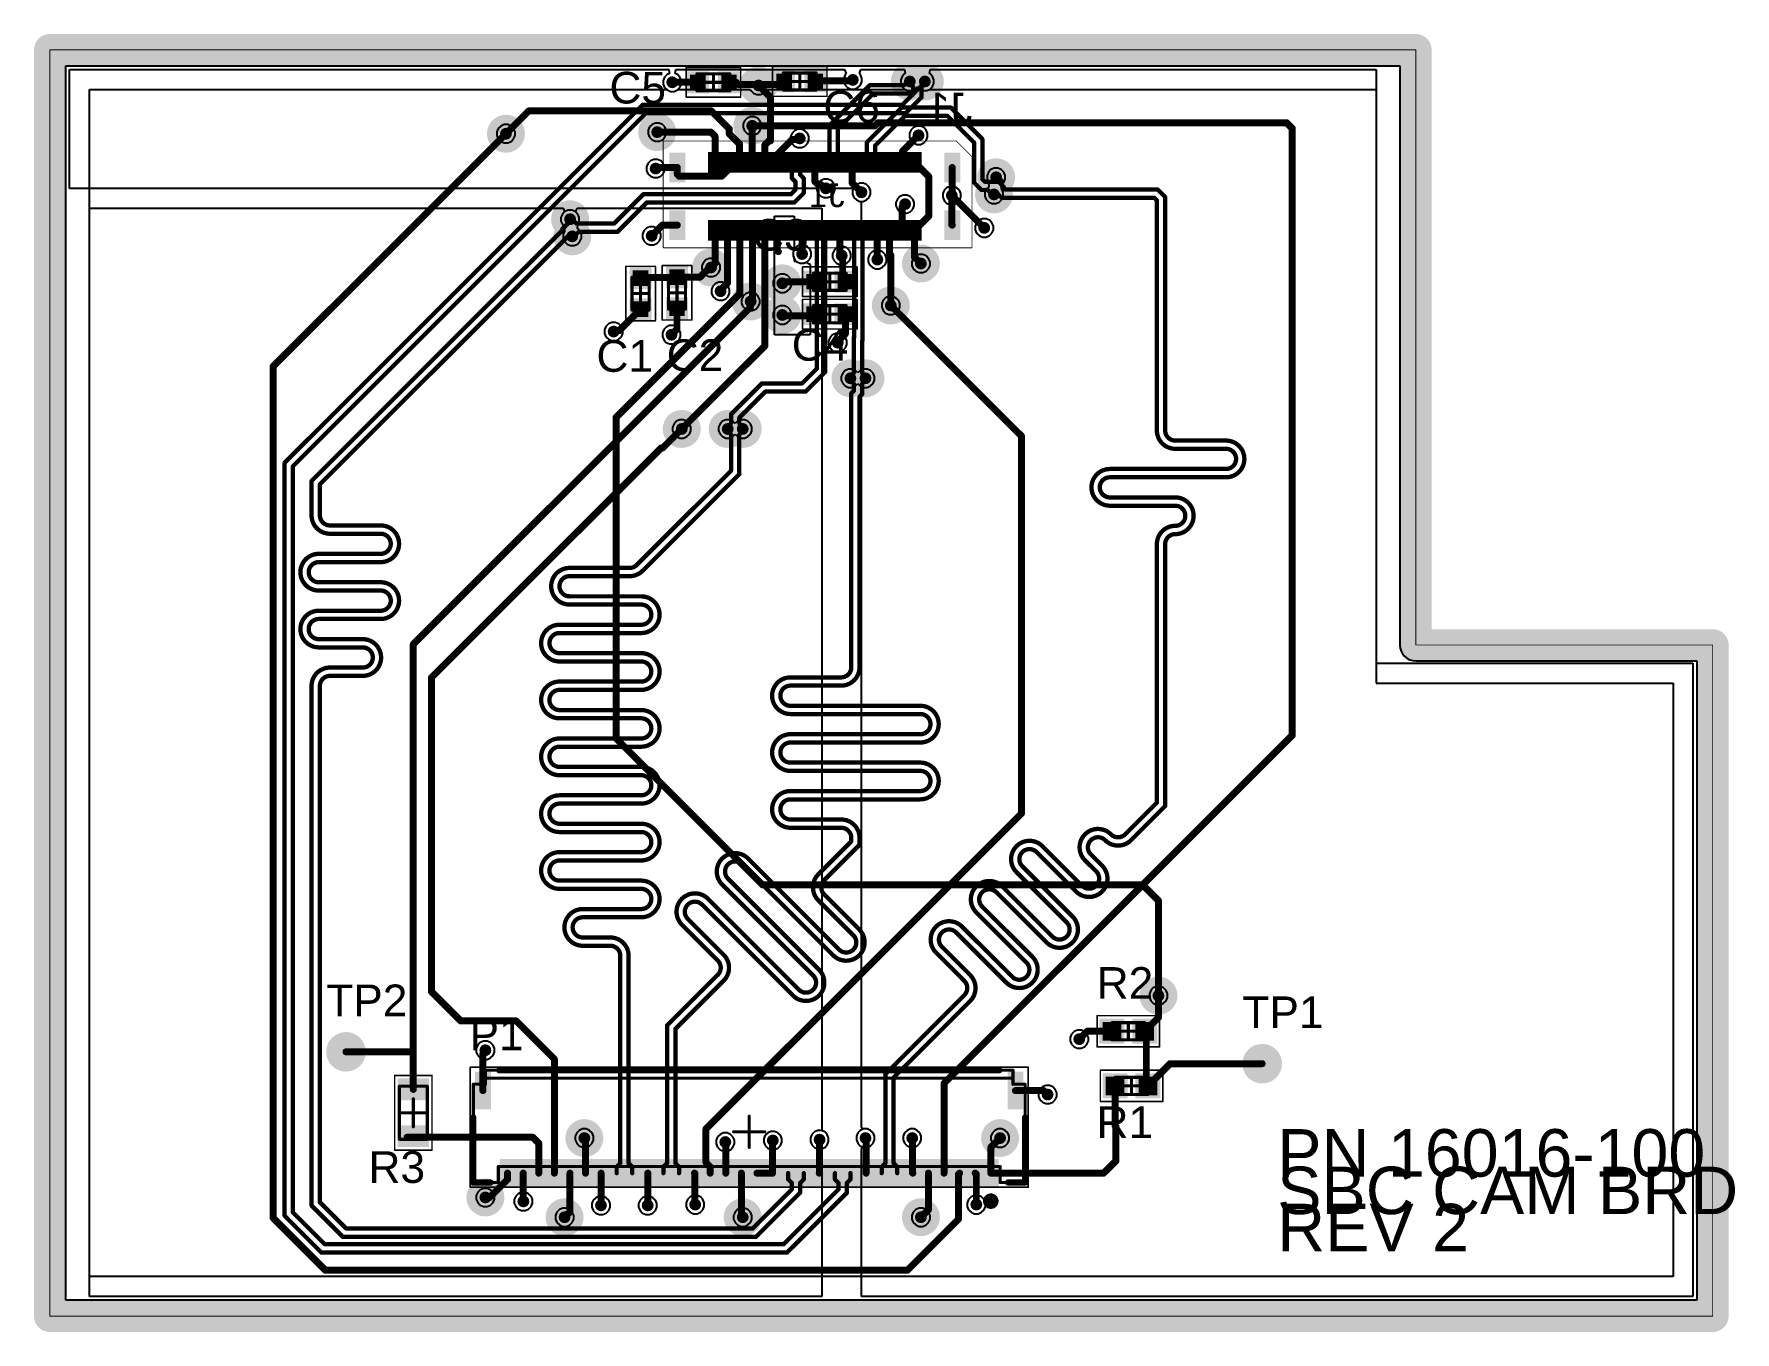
# Model space of a CAD drawing. Header units: inches. Extents: x -0.02 to 2.13, y -0.02 to 1.62.
import ezdxf

# ---------------------------------------------------------------- set-up
doc = ezdxf.new("R2010")
doc.units = ezdxf.units.IN
doc.header["$MEASUREMENT"] = 0
for name, color, linetype in [('Bottom Layer', 5, 'Continuous'), ('Bottom Overlay', 54, 'Continuous'), ('Bottom Paste', 16, 'Continuous'), ('Bottom Solder', 6, 'Continuous'), ('BRD_Outline', 56, 'Continuous'), ('GND', 76, 'Continuous'), ('GND_2', 16, 'Continuous'), ('Mechanical 1', 6, 'Continuous'), ('Mechanical 13', 56, 'Continuous'), ('Mechanical 15', 56, 'Continuous'), ('SIG_1', 16, 'Continuous'), ('SIG_2', 76, 'Continuous'), ('Top Layer', 1, 'Continuous'), ('Top Overlay', 2, 'Continuous'), ('Top Paste', 8, 'Continuous'), ('Top Solder', 216, 'Continuous'), ('Via Holes', 16, 'Continuous')]:
    doc.layers.add(name, color=color, linetype=linetype)
doc.styles.add('Arial', font='', dxfattribs={"height": 0.2})
doc.styles.get('Arial').set_extended_font_data('Arial')

msp = doc.modelspace()

# ---------------------------------------------------------------- texts
at = {"layer": 'Bottom Overlay', "style": 'Arial', "text_generation_flag": 2}
msp.add_text('J1', height=0.04, dxfattribs=at).set_placement((1.165, 1.506))
at = {"layer": 'Top Overlay', "style": 'Arial'}
for s, height, p in [('C5', 0.04, (0.7067, 1.5322)), ('C6', 0.04, (0.9768, 1.5082)), ('C3', 0.04, (0.8868, 1.3462)), ('C4', 0.04, (0.9369, 1.2072)), ('C1', 0.04, (0.6903, 1.1932)), ('C2', 0.04, (0.779, 1.1942)), ('R2', 0.04, (1.322, 0.401)), ('TP2', 0.04, (0.349, 0.379)), ('TP1', 0.04, (1.506, 0.364)), ('P1', 0.04, (0.53, 0.336)), ('R1', 0.04, (1.3218, 0.2251)), ('PN 16016-100', 0.06, (1.55, 0.1763)), ('R3', 0.04, (0.4024, 0.1684)), ('SBC CAM BRD', 0.06, (1.55, 0.1289)), ('REV 2', 0.06, (1.55, 0.082))]:
    msp.add_text(s, height=height, dxfattribs=at).set_placement(p)

# ---------------------------------------------------------------- blocks, each defined once
blk = doc.blocks.new('CAPC0402X06N_1')
at = {"layer": 'Top Layer'}
for points in [[(-0.0295, -0.0098), (-0.0295, 0.0098), (-0.0098, 0.0098), (-0.0098, -0.0098)], [(0.0098, -0.0098), (0.0098, 0.0098), (0.0295, 0.0098), (0.0295, -0.0098)]]:
    blk.add_hatch(color=1, dxfattribs=at).paths.add_polyline_path(points)
at = {"layer": 'Top Paste'}
for points in [[(-0.0295, -0.0098), (-0.0295, 0.0098), (-0.0098, 0.0098), (-0.0098, -0.0098)], [(0.0098, -0.0098), (0.0098, 0.0098), (0.0295, 0.0098), (0.0295, -0.0098)]]:
    blk.add_hatch(color=8, dxfattribs=at).paths.add_polyline_path(points)
at = {"layer": 'Top Solder'}
for points in [[(-0.0335, -0.0138), (-0.0335, 0.0138), (-0.0058, 0.0138), (-0.0058, -0.0138)], [(0.0058, -0.0138), (0.0058, 0.0138), (0.0335, 0.0138), (0.0335, -0.0138)]]:
    blk.add_hatch(color=216, dxfattribs=at).paths.add_polyline_path(points)
at = {"layer": 'Mechanical 13'}
for points in [[(-0.0207, 0.0108, 0.00394, 0.00394, 0), (-0.0207, -0.0108, 0.00394, 0.00394, 0)], [(0.0207, 0.0108, 0.00394, 0.00394, 0), (-0.0207, 0.0108, 0.00394, 0.00394, 0)], [(0.0207, 0.0108, 0.00394, 0.00394, 0), (0.0207, -0.0108, 0.00394, 0.00394, 0)], [(0.0207, -0.0108, 0.00394, 0.00394, 0), (-0.0207, -0.0108, 0.00394, 0.00394, 0)]]:
    blk.add_lwpolyline(points, format="xyseb", dxfattribs=at)
for points in [[(-0.0217, 0.0108, 0.00197, 0.00197, 1), (-0.0197, 0.0108, 0.00197, 0.00197, 1)], [(-0.0217, 0.0108, 0.00197, 0.00197, 1), (-0.0197, 0.0108, 0.00197, 0.00197, 1)], [(0.0197, 0.0108, 0.00197, 0.00197, 1), (0.0217, 0.0108, 0.00197, 0.00197, 1)], [(0.0197, 0.0108, 0.00197, 0.00197, 1), (0.0217, 0.0108, 0.00197, 0.00197, 1)], [(-0.0217, -0.0108, 0.00197, 0.00197, 1), (-0.0197, -0.0108, 0.00197, 0.00197, 1)], [(-0.0217, -0.0108, 0.00197, 0.00197, 1), (-0.0197, -0.0108, 0.00197, 0.00197, 1)], [(0.0197, -0.0108, 0.00197, 0.00197, 1), (0.0217, -0.0108, 0.00197, 0.00197, 1)], [(0.0197, -0.0108, 0.00197, 0.00197, 1), (0.0217, -0.0108, 0.00197, 0.00197, 1)]]:
    blk.add_lwpolyline(points, format="xyseb", close=True, dxfattribs=at)
at = {"layer": 'Mechanical 15'}
for points in [[(-0.0344, 0.0187, 0.00197, 0.00197, 0), (-0.0344, -0.0187, 0.00197, 0.00197, 0)], [(0.0344, 0.0187, 0.00197, 0.00197, 0), (-0.0344, 0.0187, 0.00197, 0.00197, 0)], [(0.0108, 0, 0.00394, 0.00394, 0), (-0.0108, 0, 0.00394, 0.00394, 0)], [(0, 0.0108, 0.00394, 0.00394, 0), (0, -0.0108, 0.00394, 0.00394, 0)], [(0.0344, 0.0187, 0.00197, 0.00197, 0), (0.0344, -0.0187, 0.00197, 0.00197, 0)], [(0.0344, -0.0187, 0.00197, 0.00197, 0), (-0.0344, -0.0187, 0.00197, 0.00197, 0)]]:
    blk.add_lwpolyline(points, format="xyseb", dxfattribs=at)
for points in [[(-0.0349, 0.0187, 0.000984, 0.000984, 1), (-0.034, 0.0187, 0.000984, 0.000984, 1)], [(-0.0349, 0.0187, 0.000984, 0.000984, 1), (-0.034, 0.0187, 0.000984, 0.000984, 1)], [(-0.0118, 0, 0.00197, 0.00197, 1), (-0.0098, 0, 0.00197, 0.00197, 1)], [(-0.001, 0.0108, 0.00197, 0.00197, 1), (0.001, 0.0108, 0.00197, 0.00197, 1)], [(0.0098, 0, 0.00197, 0.00197, 1), (0.0118, 0, 0.00197, 0.00197, 1)], [(0.034, 0.0187, 0.000984, 0.000984, 1), (0.0349, 0.0187, 0.000984, 0.000984, 1)], [(0.034, 0.0187, 0.000984, 0.000984, 1), (0.0349, 0.0187, 0.000984, 0.000984, 1)], [(-0.0349, -0.0187, 0.000984, 0.000984, 1), (-0.034, -0.0187, 0.000984, 0.000984, 1)], [(-0.0349, -0.0187, 0.000984, 0.000984, 1), (-0.034, -0.0187, 0.000984, 0.000984, 1)], [(-0.001, -0.0108, 0.00197, 0.00197, 1), (0.001, -0.0108, 0.00197, 0.00197, 1)], [(0.034, -0.0187, 0.000984, 0.000984, 1), (0.0349, -0.0187, 0.000984, 0.000984, 1)], [(0.034, -0.0187, 0.000984, 0.000984, 1), (0.0349, -0.0187, 0.000984, 0.000984, 1)]]:
    blk.add_lwpolyline(points, format="xyseb", close=True, dxfattribs=at)
blk = doc.blocks.new('CAPC0402X06N_2')
at = {"layer": 'Top Layer'}
for points in [[(-0.0295, -0.0098), (-0.0295, 0.0098), (-0.0098, 0.0098), (-0.0098, -0.0098)], [(0.0098, -0.0098), (0.0098, 0.0098), (0.0295, 0.0098), (0.0295, -0.0098)]]:
    blk.add_hatch(color=1, dxfattribs=at).paths.add_polyline_path(points)
at = {"layer": 'Top Paste'}
for points in [[(-0.0295, -0.0098), (-0.0295, 0.0098), (-0.0098, 0.0098), (-0.0098, -0.0098)], [(0.0098, -0.0098), (0.0098, 0.0098), (0.0295, 0.0098), (0.0295, -0.0098)]]:
    blk.add_hatch(color=8, dxfattribs=at).paths.add_polyline_path(points)
at = {"layer": 'Top Solder'}
for points in [[(-0.0335, -0.0138), (-0.0335, 0.0138), (-0.0058, 0.0138), (-0.0058, -0.0138)], [(0.0058, -0.0138), (0.0058, 0.0138), (0.0335, 0.0138), (0.0335, -0.0138)]]:
    blk.add_hatch(color=216, dxfattribs=at).paths.add_polyline_path(points)
at = {"layer": 'Mechanical 13'}
for points in [[(-0.0207, 0.0108, 0.00394, 0.00394, 0), (0.0207, 0.0108, 0.00394, 0.00394, 0)], [(-0.0207, -0.0108, 0.00394, 0.00394, 0), (-0.0207, 0.0108, 0.00394, 0.00394, 0)], [(0.0207, -0.0108, 0.00394, 0.00394, 0), (0.0207, 0.0108, 0.00394, 0.00394, 0)], [(-0.0207, -0.0108, 0.00394, 0.00394, 0), (0.0207, -0.0108, 0.00394, 0.00394, 0)]]:
    blk.add_lwpolyline(points, format="xyseb", dxfattribs=at)
for points in [[(-0.0217, 0.0108, 0.00197, 0.00197, 1), (-0.0197, 0.0108, 0.00197, 0.00197, 1)], [(-0.0217, 0.0108, 0.00197, 0.00197, 1), (-0.0197, 0.0108, 0.00197, 0.00197, 1)], [(0.0197, 0.0108, 0.00197, 0.00197, 1), (0.0217, 0.0108, 0.00197, 0.00197, 1)], [(0.0197, 0.0108, 0.00197, 0.00197, 1), (0.0217, 0.0108, 0.00197, 0.00197, 1)], [(-0.0217, -0.0108, 0.00197, 0.00197, 1), (-0.0197, -0.0108, 0.00197, 0.00197, 1)], [(-0.0217, -0.0108, 0.00197, 0.00197, 1), (-0.0197, -0.0108, 0.00197, 0.00197, 1)], [(0.0197, -0.0108, 0.00197, 0.00197, 1), (0.0217, -0.0108, 0.00197, 0.00197, 1)], [(0.0197, -0.0108, 0.00197, 0.00197, 1), (0.0217, -0.0108, 0.00197, 0.00197, 1)]]:
    blk.add_lwpolyline(points, format="xyseb", close=True, dxfattribs=at)
at = {"layer": 'Mechanical 15'}
for points in [[(-0.0344, 0.0187, 0.00197, 0.00197, 0), (0.0344, 0.0187, 0.00197, 0.00197, 0)], [(-0.0344, -0.0187, 0.00197, 0.00197, 0), (-0.0344, 0.0187, 0.00197, 0.00197, 0)], [(-0.0108, 0, 0.00394, 0.00394, 0), (0.0108, 0, 0.00394, 0.00394, 0)], [(0, -0.0108, 0.00394, 0.00394, 0), (0, 0.0108, 0.00394, 0.00394, 0)], [(0.0344, -0.0187, 0.00197, 0.00197, 0), (0.0344, 0.0187, 0.00197, 0.00197, 0)], [(-0.0344, -0.0187, 0.00197, 0.00197, 0), (0.0344, -0.0187, 0.00197, 0.00197, 0)]]:
    blk.add_lwpolyline(points, format="xyseb", dxfattribs=at)
for points in [[(-0.0349, 0.0187, 0.000984, 0.000984, 1), (-0.034, 0.0187, 0.000984, 0.000984, 1)], [(-0.0349, 0.0187, 0.000984, 0.000984, 1), (-0.034, 0.0187, 0.000984, 0.000984, 1)], [(-0.0118, 0, 0.00197, 0.00197, 1), (-0.0098, 0, 0.00197, 0.00197, 1)], [(-0.001, 0.0108, 0.00197, 0.00197, 1), (0.001, 0.0108, 0.00197, 0.00197, 1)], [(0.0098, 0, 0.00197, 0.00197, 1), (0.0118, 0, 0.00197, 0.00197, 1)], [(0.034, 0.0187, 0.000984, 0.000984, 1), (0.0349, 0.0187, 0.000984, 0.000984, 1)], [(0.034, 0.0187, 0.000984, 0.000984, 1), (0.0349, 0.0187, 0.000984, 0.000984, 1)], [(-0.0349, -0.0187, 0.000984, 0.000984, 1), (-0.034, -0.0187, 0.000984, 0.000984, 1)], [(-0.0349, -0.0187, 0.000984, 0.000984, 1), (-0.034, -0.0187, 0.000984, 0.000984, 1)], [(-0.001, -0.0108, 0.00197, 0.00197, 1), (0.001, -0.0108, 0.00197, 0.00197, 1)], [(0.034, -0.0187, 0.000984, 0.000984, 1), (0.0349, -0.0187, 0.000984, 0.000984, 1)], [(0.034, -0.0187, 0.000984, 0.000984, 1), (0.0349, -0.0187, 0.000984, 0.000984, 1)]]:
    blk.add_lwpolyline(points, format="xyseb", close=True, dxfattribs=at)
blk = doc.blocks.new('BM20_B_3')
at = {"layer": 'Bottom Layer'}
for points in [[(0.0061, 0.021655), (-0.0061, 0.021655), (-0.0061, 0.051185), (0.0061, 0.051185)], [(0.05264, 0.033915), (0.04264, 0.033915), (0.04264, 0.051915), (0.05264, 0.051915)], [(0.06839, 0.033915), (0.05839, 0.033915), (0.05839, 0.051915), (0.06839, 0.051915)], [(0.08414, 0.033915), (0.07414, 0.033915), (0.07414, 0.051915), (0.08414, 0.051915)], [(0.09989, 0.033915), (0.08989, 0.033915), (0.08989, 0.051915), (0.09989, 0.051915)], [(0.11564, 0.033915), (0.10564, 0.033915), (0.10564, 0.051915), (0.11564, 0.051915)], [(0.13139, 0.033915), (0.12139, 0.033915), (0.12139, 0.051915), (0.13139, 0.051915)], [(0.14714, 0.033915), (0.13714, 0.033915), (0.13714, 0.051915), (0.14714, 0.051915)], [(0.16289, 0.033915), (0.15289, 0.033915), (0.15289, 0.051915), (0.16289, 0.051915)], [(0.17864, 0.033915), (0.16864, 0.033915), (0.16864, 0.051915), (0.17864, 0.051915)], [(0.19439, 0.033915), (0.18439, 0.033915), (0.18439, 0.051915), (0.19439, 0.051915)], [(0.21014, 0.033915), (0.20014, 0.033915), (0.20014, 0.051915), (0.21014, 0.051915)], [(0.22589, 0.033915), (0.21589, 0.033915), (0.21589, 0.051915), (0.22589, 0.051915)], [(0.24164, 0.033915), (0.23164, 0.033915), (0.23164, 0.051915), (0.24164, 0.051915)], [(0.25739, 0.033915), (0.24739, 0.033915), (0.24739, 0.051915), (0.25739, 0.051915)], [(0.27314, 0.033915), (0.26314, 0.033915), (0.26314, 0.051915), (0.27314, 0.051915)], [(0.28889, 0.033915), (0.27889, 0.033915), (0.27889, 0.051915), (0.28889, 0.051915)], [(0.30464, 0.033915), (0.29464, 0.033915), (0.29464, 0.051915), (0.30464, 0.051915)], [(0.35338, 0.021655), (0.34118, 0.021655), (0.34118, 0.051185), (0.35338, 0.051185)], [(0.0061, -0.051185), (-0.0061, -0.051185), (-0.0061, -0.021655), (0.0061, -0.021655)], [(0.05264, -0.051915), (0.04264, -0.051915), (0.04264, -0.033915), (0.05264, -0.033915)], [(0.06839, -0.051915), (0.05839, -0.051915), (0.05839, -0.033915), (0.06839, -0.033915)], [(0.08414, -0.051915), (0.07414, -0.051915), (0.07414, -0.033915), (0.08414, -0.033915)], [(0.09989, -0.051915), (0.08989, -0.051915), (0.08989, -0.033915), (0.09989, -0.033915)], [(0.11564, -0.051915), (0.10564, -0.051915), (0.10564, -0.033915), (0.11564, -0.033915)], [(0.13139, -0.051915), (0.12139, -0.051915), (0.12139, -0.033915), (0.13139, -0.033915)], [(0.14714, -0.051915), (0.13714, -0.051915), (0.13714, -0.033915), (0.14714, -0.033915)], [(0.16289, -0.051915), (0.15289, -0.051915), (0.15289, -0.033915), (0.16289, -0.033915)], [(0.17864, -0.051915), (0.16864, -0.051915), (0.16864, -0.033915), (0.17864, -0.033915)], [(0.19439, -0.051915), (0.18439, -0.051915), (0.18439, -0.033915), (0.19439, -0.033915)], [(0.21014, -0.051915), (0.20014, -0.051915), (0.20014, -0.033915), (0.21014, -0.033915)], [(0.22589, -0.051915), (0.21589, -0.051915), (0.21589, -0.033915), (0.22589, -0.033915)], [(0.24164, -0.051915), (0.23164, -0.051915), (0.23164, -0.033915), (0.24164, -0.033915)], [(0.25739, -0.051915), (0.24739, -0.051915), (0.24739, -0.033915), (0.25739, -0.033915)], [(0.27314, -0.051915), (0.26314, -0.051915), (0.26314, -0.033915), (0.27314, -0.033915)], [(0.28889, -0.051915), (0.27889, -0.051915), (0.27889, -0.033915), (0.28889, -0.033915)], [(0.30464, -0.051915), (0.29464, -0.051915), (0.29464, -0.033915), (0.30464, -0.033915)], [(0.35338, -0.051185), (0.34118, -0.051185), (0.34118, -0.021655), (0.35338, -0.021655)]]:
    blk.add_hatch(color=5, dxfattribs=at).paths.add_polyline_path(points)
at = {"layer": 'Bottom Paste'}
for points in [[(0.0061, 0.021655), (-0.0061, 0.021655), (-0.0061, 0.051185), (0.0061, 0.051185)], [(0.05264, 0.033915), (0.04264, 0.033915), (0.04264, 0.051915), (0.05264, 0.051915)], [(0.06839, 0.033915), (0.05839, 0.033915), (0.05839, 0.051915), (0.06839, 0.051915)], [(0.08414, 0.033915), (0.07414, 0.033915), (0.07414, 0.051915), (0.08414, 0.051915)], [(0.09989, 0.033915), (0.08989, 0.033915), (0.08989, 0.051915), (0.09989, 0.051915)], [(0.11564, 0.033915), (0.10564, 0.033915), (0.10564, 0.051915), (0.11564, 0.051915)], [(0.13139, 0.033915), (0.12139, 0.033915), (0.12139, 0.051915), (0.13139, 0.051915)], [(0.14714, 0.033915), (0.13714, 0.033915), (0.13714, 0.051915), (0.14714, 0.051915)], [(0.16289, 0.033915), (0.15289, 0.033915), (0.15289, 0.051915), (0.16289, 0.051915)], [(0.17864, 0.033915), (0.16864, 0.033915), (0.16864, 0.051915), (0.17864, 0.051915)], [(0.19439, 0.033915), (0.18439, 0.033915), (0.18439, 0.051915), (0.19439, 0.051915)], [(0.21014, 0.033915), (0.20014, 0.033915), (0.20014, 0.051915), (0.21014, 0.051915)], [(0.22589, 0.033915), (0.21589, 0.033915), (0.21589, 0.051915), (0.22589, 0.051915)], [(0.24164, 0.033915), (0.23164, 0.033915), (0.23164, 0.051915), (0.24164, 0.051915)], [(0.25739, 0.033915), (0.24739, 0.033915), (0.24739, 0.051915), (0.25739, 0.051915)], [(0.27314, 0.033915), (0.26314, 0.033915), (0.26314, 0.051915), (0.27314, 0.051915)], [(0.28889, 0.033915), (0.27889, 0.033915), (0.27889, 0.051915), (0.28889, 0.051915)], [(0.30464, 0.033915), (0.29464, 0.033915), (0.29464, 0.051915), (0.30464, 0.051915)], [(0.35338, 0.021655), (0.34118, 0.021655), (0.34118, 0.051185), (0.35338, 0.051185)], [(0.0061, -0.051185), (-0.0061, -0.051185), (-0.0061, -0.021655), (0.0061, -0.021655)], [(0.05264, -0.051915), (0.04264, -0.051915), (0.04264, -0.033915), (0.05264, -0.033915)], [(0.06839, -0.051915), (0.05839, -0.051915), (0.05839, -0.033915), (0.06839, -0.033915)], [(0.08414, -0.051915), (0.07414, -0.051915), (0.07414, -0.033915), (0.08414, -0.033915)], [(0.09989, -0.051915), (0.08989, -0.051915), (0.08989, -0.033915), (0.09989, -0.033915)], [(0.11564, -0.051915), (0.10564, -0.051915), (0.10564, -0.033915), (0.11564, -0.033915)], [(0.13139, -0.051915), (0.12139, -0.051915), (0.12139, -0.033915), (0.13139, -0.033915)], [(0.14714, -0.051915), (0.13714, -0.051915), (0.13714, -0.033915), (0.14714, -0.033915)], [(0.16289, -0.051915), (0.15289, -0.051915), (0.15289, -0.033915), (0.16289, -0.033915)], [(0.17864, -0.051915), (0.16864, -0.051915), (0.16864, -0.033915), (0.17864, -0.033915)], [(0.19439, -0.051915), (0.18439, -0.051915), (0.18439, -0.033915), (0.19439, -0.033915)], [(0.21014, -0.051915), (0.20014, -0.051915), (0.20014, -0.033915), (0.21014, -0.033915)], [(0.22589, -0.051915), (0.21589, -0.051915), (0.21589, -0.033915), (0.22589, -0.033915)], [(0.24164, -0.051915), (0.23164, -0.051915), (0.23164, -0.033915), (0.24164, -0.033915)], [(0.25739, -0.051915), (0.24739, -0.051915), (0.24739, -0.033915), (0.25739, -0.033915)], [(0.27314, -0.051915), (0.26314, -0.051915), (0.26314, -0.033915), (0.27314, -0.033915)], [(0.28889, -0.051915), (0.27889, -0.051915), (0.27889, -0.033915), (0.28889, -0.033915)], [(0.30464, -0.051915), (0.29464, -0.051915), (0.29464, -0.033915), (0.30464, -0.033915)], [(0.35338, -0.051185), (0.34118, -0.051185), (0.34118, -0.021655), (0.35338, -0.021655)]]:
    blk.add_hatch(color=16, dxfattribs=at).paths.add_polyline_path(points)
at = {"layer": 'Bottom Solder'}
for points in [[(0.0101, 0.017655), (-0.0101, 0.017655), (-0.0101, 0.055185), (0.0101, 0.055185)], [(0.05664, 0.029915), (0.03864, 0.029915), (0.03864, 0.055915), (0.05664, 0.055915)], [(0.07239, 0.029915), (0.05439, 0.029915), (0.05439, 0.055915), (0.07239, 0.055915)], [(0.08814, 0.029915), (0.07014, 0.029915), (0.07014, 0.055915), (0.08814, 0.055915)], [(0.10389, 0.029915), (0.08589, 0.029915), (0.08589, 0.055915), (0.10389, 0.055915)], [(0.11964, 0.029915), (0.10164, 0.029915), (0.10164, 0.055915), (0.11964, 0.055915)], [(0.13539, 0.029915), (0.11739, 0.029915), (0.11739, 0.055915), (0.13539, 0.055915)], [(0.15114, 0.029915), (0.13314, 0.029915), (0.13314, 0.055915), (0.15114, 0.055915)], [(0.16689, 0.029915), (0.14889, 0.029915), (0.14889, 0.055915), (0.16689, 0.055915)], [(0.18264, 0.029915), (0.16464, 0.029915), (0.16464, 0.055915), (0.18264, 0.055915)], [(0.19839, 0.029915), (0.18039, 0.029915), (0.18039, 0.055915), (0.19839, 0.055915)], [(0.21414, 0.029915), (0.19614, 0.029915), (0.19614, 0.055915), (0.21414, 0.055915)], [(0.22989, 0.029915), (0.21189, 0.029915), (0.21189, 0.055915), (0.22989, 0.055915)], [(0.24564, 0.029915), (0.22764, 0.029915), (0.22764, 0.055915), (0.24564, 0.055915)], [(0.26139, 0.029915), (0.24339, 0.029915), (0.24339, 0.055915), (0.26139, 0.055915)], [(0.27714, 0.029915), (0.25914, 0.029915), (0.25914, 0.055915), (0.27714, 0.055915)], [(0.29289, 0.029915), (0.27489, 0.029915), (0.27489, 0.055915), (0.29289, 0.055915)], [(0.30864, 0.029915), (0.29064, 0.029915), (0.29064, 0.055915), (0.30864, 0.055915)], [(0.35738, 0.017655), (0.33718, 0.017655), (0.33718, 0.055185), (0.35738, 0.055185)], [(0.0101, -0.055185), (-0.0101, -0.055185), (-0.0101, -0.017655), (0.0101, -0.017655)], [(0.35738, -0.055185), (0.33718, -0.055185), (0.33718, -0.017655), (0.35738, -0.017655)], [(0.05664, -0.055915), (0.03864, -0.055915), (0.03864, -0.029915), (0.05664, -0.029915)], [(0.07239, -0.055915), (0.05439, -0.055915), (0.05439, -0.029915), (0.07239, -0.029915)], [(0.08814, -0.055915), (0.07014, -0.055915), (0.07014, -0.029915), (0.08814, -0.029915)], [(0.10389, -0.055915), (0.08589, -0.055915), (0.08589, -0.029915), (0.10389, -0.029915)], [(0.11964, -0.055915), (0.10164, -0.055915), (0.10164, -0.029915), (0.11964, -0.029915)], [(0.13539, -0.055915), (0.11739, -0.055915), (0.11739, -0.029915), (0.13539, -0.029915)], [(0.15114, -0.055915), (0.13314, -0.055915), (0.13314, -0.029915), (0.15114, -0.029915)], [(0.16689, -0.055915), (0.14889, -0.055915), (0.14889, -0.029915), (0.16689, -0.029915)], [(0.18264, -0.055915), (0.16464, -0.055915), (0.16464, -0.029915), (0.18264, -0.029915)], [(0.19839, -0.055915), (0.18039, -0.055915), (0.18039, -0.029915), (0.19839, -0.029915)], [(0.21414, -0.055915), (0.19614, -0.055915), (0.19614, -0.029915), (0.21414, -0.029915)], [(0.22989, -0.055915), (0.21189, -0.055915), (0.21189, -0.029915), (0.22989, -0.029915)], [(0.24564, -0.055915), (0.22764, -0.055915), (0.22764, -0.029915), (0.24564, -0.029915)], [(0.26139, -0.055915), (0.24339, -0.055915), (0.24339, -0.029915), (0.26139, -0.029915)], [(0.27714, -0.055915), (0.25914, -0.055915), (0.25914, -0.029915), (0.27714, -0.029915)], [(0.29289, -0.055915), (0.27489, -0.055915), (0.27489, -0.029915), (0.29289, -0.029915)], [(0.30864, -0.055915), (0.29064, -0.055915), (0.29064, -0.029915), (0.30864, -0.029915)]]:
    blk.add_hatch(color=6, dxfattribs=at).paths.add_polyline_path(points)
at = {"layer": 'Bottom Overlay'}
for points in [[(-0.025, 0.065, 0.001, 0.001, 0), (-0.025, -0.05, 0.001, 0.001, 0)], [(0.105, 0.065, 0.001, 0.001, 0), (-0.025, 0.065, 0.001, 0.001, 0)], [(0.365, 0.065, 0.001, 0.001, 0), (0.105, 0.065, 0.001, 0.001, 0)], [(0.365, 0.065, 0.001, 0.001, 0), (0.365, -0.07, 0.001, 0.001, 0)], [(-0.005, -0.07, 0.001, 0.001, 0), (-0.025, -0.05, 0.001, 0.001, 0)], [(0.365, -0.07, 0.001, 0.001, 0), (-0.005, -0.07, 0.001, 0.001, 0)]]:
    blk.add_lwpolyline(points, format="xyseb", dxfattribs=at)
for points in [[(-0.02525, 0.065, 0.0005, 0.0005, 1), (-0.02475, 0.065, 0.0005, 0.0005, 1)], [(-0.02525, 0.065, 0.0005, 0.0005, 1), (-0.02475, 0.065, 0.0005, 0.0005, 1)], [(0.10475, 0.065, 0.0005, 0.0005, 1), (0.10525, 0.065, 0.0005, 0.0005, 1)], [(0.10475, 0.065, 0.0005, 0.0005, 1), (0.10525, 0.065, 0.0005, 0.0005, 1)], [(0.36475, 0.065, 0.0005, 0.0005, 1), (0.36525, 0.065, 0.0005, 0.0005, 1)], [(0.36475, 0.065, 0.0005, 0.0005, 1), (0.36525, 0.065, 0.0005, 0.0005, 1)], [(-0.02525, -0.05, 0.0005, 0.0005, 1), (-0.02475, -0.05, 0.0005, 0.0005, 1)], [(-0.02525, -0.05, 0.0005, 0.0005, 1), (-0.02475, -0.05, 0.0005, 0.0005, 1)], [(-0.00525, -0.07, 0.0005, 0.0005, 1), (-0.00475, -0.07, 0.0005, 0.0005, 1)], [(-0.00525, -0.07, 0.0005, 0.0005, 1), (-0.00475, -0.07, 0.0005, 0.0005, 1)], [(0.36475, -0.07, 0.0005, 0.0005, 1), (0.36525, -0.07, 0.0005, 0.0005, 1)], [(0.36475, -0.07, 0.0005, 0.0005, 1), (0.36525, -0.07, 0.0005, 0.0005, 1)]]:
    blk.add_lwpolyline(points, format="xyseb", close=True, dxfattribs=at)
at = {"layer": 'Mechanical 1', "style": 'Arial', "text_generation_flag": 2}
blk.add_text('J1', height=0.03, rotation=180, dxfattribs=at).set_placement((0.135945, 0.013668))
blk = doc.blocks.new('T____P_____4')
at = {"layer": 'Top Layer'}
h = blk.add_hatch(color=1, dxfattribs=at)
edge = h.paths.add_edge_path()
edge.add_arc((0, 0), 0.025, 0, 360)
at = {"layer": 'Top Solder'}
h = blk.add_hatch(color=216, dxfattribs=at)
edge = h.paths.add_edge_path()
edge.add_arc((0, 0), 0.025, 0, 360)
blk = doc.blocks.new('T____P_____5')
at = {"layer": 'Top Layer'}
h = blk.add_hatch(color=1, dxfattribs=at)
edge = h.paths.add_edge_path()
edge.add_arc((0, 0), 0.025, 0, 360)
at = {"layer": 'Top Solder'}
h = blk.add_hatch(color=216, dxfattribs=at)
edge = h.paths.add_edge_path()
edge.add_arc((0, 0), 0.025, 0, 360)
blk = doc.blocks.new('RESC0402X04N_6')
at = {"layer": 'Top Layer'}
for points in [[(-0.0325, -0.0118), (-0.0325, 0.0118), (-0.0089, 0.0118), (-0.0089, -0.0118)], [(0.0089, -0.0118), (0.0089, 0.0118), (0.0325, 0.0118), (0.0325, -0.0118)]]:
    blk.add_hatch(color=1, dxfattribs=at).paths.add_polyline_path(points)
at = {"layer": 'Top Paste'}
for points in [[(-0.0325, -0.0118), (-0.0325, 0.0118), (-0.0089, 0.0118), (-0.0089, -0.0118)], [(0.0089, -0.0118), (0.0089, 0.0118), (0.0325, 0.0118), (0.0325, -0.0118)]]:
    blk.add_hatch(color=8, dxfattribs=at).paths.add_polyline_path(points)
at = {"layer": 'Top Solder'}
for points in [[(-0.0365, -0.0158), (-0.0365, 0.0158), (-0.0049, 0.0158), (-0.0049, -0.0158)], [(0.0049, -0.0158), (0.0049, 0.0158), (0.0365, 0.0158), (0.0365, -0.0158)]]:
    blk.add_hatch(color=216, dxfattribs=at).paths.add_polyline_path(points)
at = {"layer": 'Mechanical 13'}
for points in [[(0.0207, 0.0108, 0.00394, 0.00394, 0), (-0.0207, 0.0108, 0.00394, 0.00394, 0)], [(-0.0207, 0.0108, 0.00394, 0.00394, 0), (-0.0207, -0.0108, 0.00394, 0.00394, 0)], [(0.0207, 0.0108, 0.00394, 0.00394, 0), (0.0207, -0.0108, 0.00394, 0.00394, 0)], [(0.0207, -0.0108, 0.00394, 0.00394, 0), (-0.0207, -0.0108, 0.00394, 0.00394, 0)]]:
    blk.add_lwpolyline(points, format="xyseb", dxfattribs=at)
for points in [[(-0.0217, 0.0108, 0.00197, 0.00197, 1), (-0.0197, 0.0108, 0.00197, 0.00197, 1)], [(-0.0217, 0.0108, 0.00197, 0.00197, 1), (-0.0197, 0.0108, 0.00197, 0.00197, 1)], [(0.0197, 0.0108, 0.00197, 0.00197, 1), (0.0217, 0.0108, 0.00197, 0.00197, 1)], [(0.0197, 0.0108, 0.00197, 0.00197, 1), (0.0217, 0.0108, 0.00197, 0.00197, 1)], [(-0.0217, -0.0108, 0.00197, 0.00197, 1), (-0.0197, -0.0108, 0.00197, 0.00197, 1)], [(-0.0217, -0.0108, 0.00197, 0.00197, 1), (-0.0197, -0.0108, 0.00197, 0.00197, 1)], [(0.0197, -0.0108, 0.00197, 0.00197, 1), (0.0217, -0.0108, 0.00197, 0.00197, 1)], [(0.0197, -0.0108, 0.00197, 0.00197, 1), (0.0217, -0.0108, 0.00197, 0.00197, 1)]]:
    blk.add_lwpolyline(points, format="xyseb", close=True, dxfattribs=at)
at = {"layer": 'Mechanical 15'}
for points in [[(0.0394, 0.0197, 0.00197, 0.00197, 0), (-0.0394, 0.0197, 0.00197, 0.00197, 0)], [(-0.0394, 0.0197, 0.00197, 0.00197, 0), (-0.0394, -0.0197, 0.00197, 0.00197, 0)], [(0.0108, 0, 0.00394, 0.00394, 0), (-0.0108, 0, 0.00394, 0.00394, 0)], [(0, 0.0108, 0.00394, 0.00394, 0), (0, -0.0108, 0.00394, 0.00394, 0)], [(0.0394, 0.0197, 0.00197, 0.00197, 0), (0.0394, -0.0197, 0.00197, 0.00197, 0)], [(0.0394, -0.0197, 0.00197, 0.00197, 0), (-0.0394, -0.0197, 0.00197, 0.00197, 0)]]:
    blk.add_lwpolyline(points, format="xyseb", dxfattribs=at)
for points in [[(-0.0399, 0.0197, 0.000984, 0.000984, 1), (-0.0389, 0.0197, 0.000984, 0.000984, 1)], [(-0.0399, 0.0197, 0.000984, 0.000984, 1), (-0.0389, 0.0197, 0.000984, 0.000984, 1)], [(-0.0118, 0, 0.00197, 0.00197, 1), (-0.0098, 0, 0.00197, 0.00197, 1)], [(-0.001, 0.0108, 0.00197, 0.00197, 1), (0.001, 0.0108, 0.00197, 0.00197, 1)], [(0.0098, 0, 0.00197, 0.00197, 1), (0.0118, 0, 0.00197, 0.00197, 1)], [(0.0389, 0.0197, 0.000984, 0.000984, 1), (0.0399, 0.0197, 0.000984, 0.000984, 1)], [(0.0389, 0.0197, 0.000984, 0.000984, 1), (0.0399, 0.0197, 0.000984, 0.000984, 1)], [(-0.0399, -0.0197, 0.000984, 0.000984, 1), (-0.0389, -0.0197, 0.000984, 0.000984, 1)], [(-0.0399, -0.0197, 0.000984, 0.000984, 1), (-0.0389, -0.0197, 0.000984, 0.000984, 1)], [(-0.001, -0.0108, 0.00197, 0.00197, 1), (0.001, -0.0108, 0.00197, 0.00197, 1)], [(0.0389, -0.0197, 0.000984, 0.000984, 1), (0.0399, -0.0197, 0.000984, 0.000984, 1)], [(0.0389, -0.0197, 0.000984, 0.000984, 1), (0.0399, -0.0197, 0.000984, 0.000984, 1)]]:
    blk.add_lwpolyline(points, format="xyseb", close=True, dxfattribs=at)
blk = doc.blocks.new('RESC0603X06N_7')
at = {"layer": 'Top Layer'}
for points in [[(-0.0394, -0.0157), (-0.0394, 0.0157), (-0.0197, 0.0157), (-0.0197, -0.0157)], [(0.0197, -0.0157), (0.0197, 0.0157), (0.0394, 0.0157), (0.0394, -0.0157)]]:
    blk.add_hatch(color=1, dxfattribs=at).paths.add_polyline_path(points)
at = {"layer": 'Top Paste'}
for points in [[(-0.0394, -0.0157), (-0.0394, 0.0157), (-0.0197, 0.0157), (-0.0197, -0.0157)], [(0.0197, -0.0157), (0.0197, 0.0157), (0.0394, 0.0157), (0.0394, -0.0157)]]:
    blk.add_hatch(color=8, dxfattribs=at).paths.add_polyline_path(points)
at = {"layer": 'Top Solder'}
for points in [[(-0.0434, -0.0197), (-0.0434, 0.0197), (-0.0157, 0.0197), (-0.0157, -0.0197)], [(0.0157, -0.0197), (0.0157, 0.0197), (0.0434, 0.0197), (0.0434, -0.0197)]]:
    blk.add_hatch(color=216, dxfattribs=at).paths.add_polyline_path(points)
at = {"layer": 'Mechanical 13'}
for points in [[(-0.0335, 0.0177, 0.00394, 0.00394, 0), (0.0335, 0.0177, 0.00394, 0.00394, 0)], [(-0.0335, 0.0177, 0.00394, 0.00394, 0), (-0.0335, -0.0177, 0.00394, 0.00394, 0)], [(0.0335, 0.0177, 0.00394, 0.00394, 0), (0.0335, -0.0177, 0.00394, 0.00394, 0)], [(-0.0335, -0.0177, 0.00394, 0.00394, 0), (0.0335, -0.0177, 0.00394, 0.00394, 0)]]:
    blk.add_lwpolyline(points, format="xyseb", dxfattribs=at)
for points in [[(-0.0344, 0.0177, 0.00197, 0.00197, 1), (-0.0325, 0.0177, 0.00197, 0.00197, 1)], [(-0.0344, 0.0177, 0.00197, 0.00197, 1), (-0.0325, 0.0177, 0.00197, 0.00197, 1)], [(0.0325, 0.0177, 0.00197, 0.00197, 1), (0.0344, 0.0177, 0.00197, 0.00197, 1)], [(0.0325, 0.0177, 0.00197, 0.00197, 1), (0.0344, 0.0177, 0.00197, 0.00197, 1)], [(-0.0344, -0.0177, 0.00197, 0.00197, 1), (-0.0325, -0.0177, 0.00197, 0.00197, 1)], [(-0.0344, -0.0177, 0.00197, 0.00197, 1), (-0.0325, -0.0177, 0.00197, 0.00197, 1)], [(0.0325, -0.0177, 0.00197, 0.00197, 1), (0.0344, -0.0177, 0.00197, 0.00197, 1)], [(0.0325, -0.0177, 0.00197, 0.00197, 1), (0.0344, -0.0177, 0.00197, 0.00197, 1)]]:
    blk.add_lwpolyline(points, format="xyseb", close=True, dxfattribs=at)
at = {"layer": 'Mechanical 15'}
for points in [[(-0.0472, 0.0236, 0.00197, 0.00197, 0), (0.0472, 0.0236, 0.00197, 0.00197, 0)], [(-0.0472, 0.0236, 0.00197, 0.00197, 0), (-0.0472, -0.0236, 0.00197, 0.00197, 0)], [(0.0472, 0.0236, 0.00197, 0.00197, 0), (0.0472, -0.0236, 0.00197, 0.00197, 0)], [(-0.0177, 0, 0.00394, 0.00394, 0), (0.0177, 0, 0.00394, 0.00394, 0)], [(0, 0.0177, 0.00394, 0.00394, 0), (0, -0.0177, 0.00394, 0.00394, 0)], [(-0.0472, -0.0236, 0.00197, 0.00197, 0), (0.0472, -0.0236, 0.00197, 0.00197, 0)]]:
    blk.add_lwpolyline(points, format="xyseb", dxfattribs=at)
for points in [[(-0.0477, 0.0236, 0.000984, 0.000984, 1), (-0.0468, 0.0236, 0.000984, 0.000984, 1)], [(-0.0477, 0.0236, 0.000984, 0.000984, 1), (-0.0468, 0.0236, 0.000984, 0.000984, 1)], [(0.0468, 0.0236, 0.000984, 0.000984, 1), (0.0477, 0.0236, 0.000984, 0.000984, 1)], [(0.0468, 0.0236, 0.000984, 0.000984, 1), (0.0477, 0.0236, 0.000984, 0.000984, 1)], [(-0.0187, 0, 0.00197, 0.00197, 1), (-0.0167, 0, 0.00197, 0.00197, 1)], [(-0.001, 0.0177, 0.00197, 0.00197, 1), (0.001, 0.0177, 0.00197, 0.00197, 1)], [(0.0167, 0, 0.00197, 0.00197, 1), (0.0187, 0, 0.00197, 0.00197, 1)], [(-0.001, -0.0177, 0.00197, 0.00197, 1), (0.001, -0.0177, 0.00197, 0.00197, 1)], [(-0.0477, -0.0236, 0.000984, 0.000984, 1), (-0.0468, -0.0236, 0.000984, 0.000984, 1)], [(-0.0477, -0.0236, 0.000984, 0.000984, 1), (-0.0468, -0.0236, 0.000984, 0.000984, 1)], [(0.0468, -0.0236, 0.000984, 0.000984, 1), (0.0477, -0.0236, 0.000984, 0.000984, 1)], [(0.0468, -0.0236, 0.000984, 0.000984, 1), (0.0477, -0.0236, 0.000984, 0.000984, 1)]]:
    blk.add_lwpolyline(points, format="xyseb", close=True, dxfattribs=at)
blk = doc.blocks.new('RESC0402X04N_8')
at = {"layer": 'Top Layer'}
for points in [[(-0.0325, -0.0118), (-0.0325, 0.0118), (-0.0089, 0.0118), (-0.0089, -0.0118)], [(0.0089, -0.0118), (0.0089, 0.0118), (0.0325, 0.0118), (0.0325, -0.0118)]]:
    blk.add_hatch(color=1, dxfattribs=at).paths.add_polyline_path(points)
at = {"layer": 'Top Paste'}
for points in [[(-0.0325, -0.0118), (-0.0325, 0.0118), (-0.0089, 0.0118), (-0.0089, -0.0118)], [(0.0089, -0.0118), (0.0089, 0.0118), (0.0325, 0.0118), (0.0325, -0.0118)]]:
    blk.add_hatch(color=8, dxfattribs=at).paths.add_polyline_path(points)
at = {"layer": 'Top Solder'}
for points in [[(-0.0365, -0.0158), (-0.0365, 0.0158), (-0.0049, 0.0158), (-0.0049, -0.0158)], [(0.0049, -0.0158), (0.0049, 0.0158), (0.0365, 0.0158), (0.0365, -0.0158)]]:
    blk.add_hatch(color=216, dxfattribs=at).paths.add_polyline_path(points)
at = {"layer": 'Mechanical 13'}
for points in [[(-0.0207, 0.0108, 0.00394, 0.00394, 0), (0.0207, 0.0108, 0.00394, 0.00394, 0)], [(-0.0207, -0.0108, 0.00394, 0.00394, 0), (-0.0207, 0.0108, 0.00394, 0.00394, 0)], [(0.0207, -0.0108, 0.00394, 0.00394, 0), (0.0207, 0.0108, 0.00394, 0.00394, 0)], [(-0.0207, -0.0108, 0.00394, 0.00394, 0), (0.0207, -0.0108, 0.00394, 0.00394, 0)]]:
    blk.add_lwpolyline(points, format="xyseb", dxfattribs=at)
for points in [[(-0.0217, 0.0108, 0.00197, 0.00197, 1), (-0.0197, 0.0108, 0.00197, 0.00197, 1)], [(-0.0217, 0.0108, 0.00197, 0.00197, 1), (-0.0197, 0.0108, 0.00197, 0.00197, 1)], [(0.0197, 0.0108, 0.00197, 0.00197, 1), (0.0217, 0.0108, 0.00197, 0.00197, 1)], [(0.0197, 0.0108, 0.00197, 0.00197, 1), (0.0217, 0.0108, 0.00197, 0.00197, 1)], [(-0.0217, -0.0108, 0.00197, 0.00197, 1), (-0.0197, -0.0108, 0.00197, 0.00197, 1)], [(-0.0217, -0.0108, 0.00197, 0.00197, 1), (-0.0197, -0.0108, 0.00197, 0.00197, 1)], [(0.0197, -0.0108, 0.00197, 0.00197, 1), (0.0217, -0.0108, 0.00197, 0.00197, 1)], [(0.0197, -0.0108, 0.00197, 0.00197, 1), (0.0217, -0.0108, 0.00197, 0.00197, 1)]]:
    blk.add_lwpolyline(points, format="xyseb", close=True, dxfattribs=at)
at = {"layer": 'Mechanical 15'}
for points in [[(-0.0394, 0.0197, 0.00197, 0.00197, 0), (0.0394, 0.0197, 0.00197, 0.00197, 0)], [(-0.0394, -0.0197, 0.00197, 0.00197, 0), (-0.0394, 0.0197, 0.00197, 0.00197, 0)], [(-0.0108, 0, 0.00394, 0.00394, 0), (0.0108, 0, 0.00394, 0.00394, 0)], [(0, -0.0108, 0.00394, 0.00394, 0), (0, 0.0108, 0.00394, 0.00394, 0)], [(0.0394, -0.0197, 0.00197, 0.00197, 0), (0.0394, 0.0197, 0.00197, 0.00197, 0)], [(-0.0394, -0.0197, 0.00197, 0.00197, 0), (0.0394, -0.0197, 0.00197, 0.00197, 0)]]:
    blk.add_lwpolyline(points, format="xyseb", dxfattribs=at)
for points in [[(-0.0399, 0.0197, 0.000984, 0.000984, 1), (-0.0389, 0.0197, 0.000984, 0.000984, 1)], [(-0.0399, 0.0197, 0.000984, 0.000984, 1), (-0.0389, 0.0197, 0.000984, 0.000984, 1)], [(-0.0118, 0, 0.00197, 0.00197, 1), (-0.0098, 0, 0.00197, 0.00197, 1)], [(-0.001, 0.0108, 0.00197, 0.00197, 1), (0.001, 0.0108, 0.00197, 0.00197, 1)], [(0.0098, 0, 0.00197, 0.00197, 1), (0.0118, 0, 0.00197, 0.00197, 1)], [(0.0389, 0.0197, 0.000984, 0.000984, 1), (0.0399, 0.0197, 0.000984, 0.000984, 1)], [(0.0389, 0.0197, 0.000984, 0.000984, 1), (0.0399, 0.0197, 0.000984, 0.000984, 1)], [(-0.0399, -0.0197, 0.000984, 0.000984, 1), (-0.0389, -0.0197, 0.000984, 0.000984, 1)], [(-0.0399, -0.0197, 0.000984, 0.000984, 1), (-0.0389, -0.0197, 0.000984, 0.000984, 1)], [(-0.001, -0.0108, 0.00197, 0.00197, 1), (0.001, -0.0108, 0.00197, 0.00197, 1)], [(0.0389, -0.0197, 0.000984, 0.000984, 1), (0.0399, -0.0197, 0.000984, 0.000984, 1)], [(0.0389, -0.0197, 0.000984, 0.000984, 1), (0.0399, -0.0197, 0.000984, 0.000984, 1)]]:
    blk.add_lwpolyline(points, format="xyseb", close=True, dxfattribs=at)
blk = doc.blocks.new('32POS_0_5MM_PITCH_9')
at = {"layer": 'Top Layer'}
for points in [[(-0.311, 0.0659), (-0.2992, 0.0659), (-0.2992, 0.0384), (-0.311, 0.0384)], [(-0.2913, 0.0659), (-0.2795, 0.0659), (-0.2795, 0.0384), (-0.2913, 0.0384)], [(-0.2717, 0.0659), (-0.2598, 0.0659), (-0.2598, 0.0384), (-0.2717, 0.0384)], [(-0.252, 0.0659), (-0.2402, 0.0659), (-0.2402, 0.0384), (-0.252, 0.0384)], [(-0.2323, 0.0659), (-0.2205, 0.0659), (-0.2205, 0.0384), (-0.2323, 0.0384)], [(-0.2126, 0.0659), (-0.2008, 0.0659), (-0.2008, 0.0384), (-0.2126, 0.0384)], [(-0.1929, 0.0659), (-0.1811, 0.0659), (-0.1811, 0.0384), (-0.1929, 0.0384)], [(-0.1732, 0.0659), (-0.1614, 0.0659), (-0.1614, 0.0384), (-0.1732, 0.0384)], [(-0.1535, 0.0659), (-0.1417, 0.0659), (-0.1417, 0.0384), (-0.1535, 0.0384)], [(-0.1339, 0.0659), (-0.122, 0.0659), (-0.122, 0.0384), (-0.1339, 0.0384)], [(-0.1142, 0.0659), (-0.1024, 0.0659), (-0.1024, 0.0384), (-0.1142, 0.0384)], [(-0.0945, 0.0659), (-0.0827, 0.0659), (-0.0827, 0.0384), (-0.0945, 0.0384)], [(-0.0748, 0.0659), (-0.063, 0.0659), (-0.063, 0.0384), (-0.0748, 0.0384)], [(-0.0551, 0.0659), (-0.0433, 0.0659), (-0.0433, 0.0384), (-0.0551, 0.0384)], [(-0.0354, 0.0659), (-0.0236, 0.0659), (-0.0236, 0.0384), (-0.0354, 0.0384)], [(-0.0157, 0.0659), (-0.0039, 0.0659), (-0.0039, 0.0384), (-0.0157, 0.0384)], [(0.0039, 0.0659), (0.0157, 0.0659), (0.0157, 0.0384), (0.0039, 0.0384)], [(0.0236, 0.0659), (0.0354, 0.0659), (0.0354, 0.0384), (0.0236, 0.0384)], [(0.0433, 0.0659), (0.0551, 0.0659), (0.0551, 0.0384), (0.0433, 0.0384)], [(0.063, 0.0659), (0.0748, 0.0659), (0.0748, 0.0384), (0.063, 0.0384)], [(0.0827, 0.0659), (0.0945, 0.0659), (0.0945, 0.0384), (0.0827, 0.0384)], [(0.1024, 0.0659), (0.1142, 0.0659), (0.1142, 0.0384), (0.1024, 0.0384)], [(0.122, 0.0659), (0.1339, 0.0659), (0.1339, 0.0384), (0.122, 0.0384)], [(0.1417, 0.0659), (0.1535, 0.0659), (0.1535, 0.0384), (0.1417, 0.0384)], [(0.1614, 0.0659), (0.1732, 0.0659), (0.1732, 0.0384), (0.1614, 0.0384)], [(0.1811, 0.0659), (0.1929, 0.0659), (0.1929, 0.0384), (0.1811, 0.0384)], [(0.2008, 0.0659), (0.2126, 0.0659), (0.2126, 0.0384), (0.2008, 0.0384)], [(0.2205, 0.0659), (0.2323, 0.0659), (0.2323, 0.0384), (0.2205, 0.0384)], [(0.2402, 0.0659), (0.252, 0.0659), (0.252, 0.0384), (0.2402, 0.0384)], [(0.2598, 0.0659), (0.2717, 0.0659), (0.2717, 0.0384), (0.2598, 0.0384)], [(0.2795, 0.0659), (0.2913, 0.0659), (0.2913, 0.0384), (0.2795, 0.0384)], [(0.2992, 0.0659), (0.311, 0.0659), (0.311, 0.0384), (0.2992, 0.0384)], [(-0.3421, -0.0325), (-0.3303, -0.0325), (-0.3303, -0.0719), (-0.3421, -0.0719)], [(0.3303, -0.0325), (0.3421, -0.0325), (0.3421, -0.0719), (0.3303, -0.0719)]]:
    blk.add_hatch(color=1, dxfattribs=at).paths.add_polyline_path(points)
at = {"layer": 'Top Paste'}
for points in [[(-0.311, 0.0659), (-0.2992, 0.0659), (-0.2992, 0.0384), (-0.311, 0.0384)], [(-0.2913, 0.0659), (-0.2795, 0.0659), (-0.2795, 0.0384), (-0.2913, 0.0384)], [(-0.2717, 0.0659), (-0.2598, 0.0659), (-0.2598, 0.0384), (-0.2717, 0.0384)], [(-0.252, 0.0659), (-0.2402, 0.0659), (-0.2402, 0.0384), (-0.252, 0.0384)], [(-0.2323, 0.0659), (-0.2205, 0.0659), (-0.2205, 0.0384), (-0.2323, 0.0384)], [(-0.2126, 0.0659), (-0.2008, 0.0659), (-0.2008, 0.0384), (-0.2126, 0.0384)], [(-0.1929, 0.0659), (-0.1811, 0.0659), (-0.1811, 0.0384), (-0.1929, 0.0384)], [(-0.1732, 0.0659), (-0.1614, 0.0659), (-0.1614, 0.0384), (-0.1732, 0.0384)], [(-0.1535, 0.0659), (-0.1417, 0.0659), (-0.1417, 0.0384), (-0.1535, 0.0384)], [(-0.1339, 0.0659), (-0.122, 0.0659), (-0.122, 0.0384), (-0.1339, 0.0384)], [(-0.1142, 0.0659), (-0.1024, 0.0659), (-0.1024, 0.0384), (-0.1142, 0.0384)], [(-0.0945, 0.0659), (-0.0827, 0.0659), (-0.0827, 0.0384), (-0.0945, 0.0384)], [(-0.0748, 0.0659), (-0.063, 0.0659), (-0.063, 0.0384), (-0.0748, 0.0384)], [(-0.0551, 0.0659), (-0.0433, 0.0659), (-0.0433, 0.0384), (-0.0551, 0.0384)], [(-0.0354, 0.0659), (-0.0236, 0.0659), (-0.0236, 0.0384), (-0.0354, 0.0384)], [(-0.0157, 0.0659), (-0.0039, 0.0659), (-0.0039, 0.0384), (-0.0157, 0.0384)], [(0.0039, 0.0659), (0.0157, 0.0659), (0.0157, 0.0384), (0.0039, 0.0384)], [(0.0236, 0.0659), (0.0354, 0.0659), (0.0354, 0.0384), (0.0236, 0.0384)], [(0.0433, 0.0659), (0.0551, 0.0659), (0.0551, 0.0384), (0.0433, 0.0384)], [(0.063, 0.0659), (0.0748, 0.0659), (0.0748, 0.0384), (0.063, 0.0384)], [(0.0827, 0.0659), (0.0945, 0.0659), (0.0945, 0.0384), (0.0827, 0.0384)], [(0.1024, 0.0659), (0.1142, 0.0659), (0.1142, 0.0384), (0.1024, 0.0384)], [(0.122, 0.0659), (0.1339, 0.0659), (0.1339, 0.0384), (0.122, 0.0384)], [(0.1417, 0.0659), (0.1535, 0.0659), (0.1535, 0.0384), (0.1417, 0.0384)], [(0.1614, 0.0659), (0.1732, 0.0659), (0.1732, 0.0384), (0.1614, 0.0384)], [(0.1811, 0.0659), (0.1929, 0.0659), (0.1929, 0.0384), (0.1811, 0.0384)], [(0.2008, 0.0659), (0.2126, 0.0659), (0.2126, 0.0384), (0.2008, 0.0384)], [(0.2205, 0.0659), (0.2323, 0.0659), (0.2323, 0.0384), (0.2205, 0.0384)], [(0.2402, 0.0659), (0.252, 0.0659), (0.252, 0.0384), (0.2402, 0.0384)], [(0.2598, 0.0659), (0.2717, 0.0659), (0.2717, 0.0384), (0.2598, 0.0384)], [(0.2795, 0.0659), (0.2913, 0.0659), (0.2913, 0.0384), (0.2795, 0.0384)], [(0.2992, 0.0659), (0.311, 0.0659), (0.311, 0.0384), (0.2992, 0.0384)], [(-0.3421, -0.0325), (-0.3303, -0.0325), (-0.3303, -0.0719), (-0.3421, -0.0719)], [(0.3303, -0.0325), (0.3421, -0.0325), (0.3421, -0.0719), (0.3303, -0.0719)]]:
    blk.add_hatch(color=8, dxfattribs=at).paths.add_polyline_path(points)
at = {"layer": 'Top Solder'}
for points in [[(-0.315, 0.0699), (-0.2952, 0.0699), (-0.2952, 0.0344), (-0.315, 0.0344)], [(-0.2953, 0.0699), (-0.2755, 0.0699), (-0.2755, 0.0344), (-0.2953, 0.0344)], [(-0.2757, 0.0699), (-0.2558, 0.0699), (-0.2558, 0.0344), (-0.2757, 0.0344)], [(-0.256, 0.0699), (-0.2362, 0.0699), (-0.2362, 0.0344), (-0.256, 0.0344)], [(-0.2363, 0.0699), (-0.2165, 0.0699), (-0.2165, 0.0344), (-0.2363, 0.0344)], [(-0.2166, 0.0699), (-0.1968, 0.0699), (-0.1968, 0.0344), (-0.2166, 0.0344)], [(-0.1969, 0.0699), (-0.1771, 0.0699), (-0.1771, 0.0344), (-0.1969, 0.0344)], [(-0.1772, 0.0699), (-0.1574, 0.0699), (-0.1574, 0.0344), (-0.1772, 0.0344)], [(-0.1575, 0.0699), (-0.1377, 0.0699), (-0.1377, 0.0344), (-0.1575, 0.0344)], [(-0.1379, 0.0699), (-0.118, 0.0699), (-0.118, 0.0344), (-0.1379, 0.0344)], [(-0.1182, 0.0699), (-0.0984, 0.0699), (-0.0984, 0.0344), (-0.1182, 0.0344)], [(-0.0985, 0.0699), (-0.0787, 0.0699), (-0.0787, 0.0344), (-0.0985, 0.0344)], [(-0.0788, 0.0699), (-0.059, 0.0699), (-0.059, 0.0344), (-0.0788, 0.0344)], [(-0.0591, 0.0699), (-0.0393, 0.0699), (-0.0393, 0.0344), (-0.0591, 0.0344)], [(-0.0394, 0.0699), (-0.0196, 0.0699), (-0.0196, 0.0344), (-0.0394, 0.0344)], [(-0.0197, 0.0699), (0.0001, 0.0699), (0.0001, 0.0344), (-0.0197, 0.0344)], [(-0.0001, 0.0699), (0.0197, 0.0699), (0.0197, 0.0344), (-0.0001, 0.0344)], [(0.0196, 0.0699), (0.0394, 0.0699), (0.0394, 0.0344), (0.0196, 0.0344)], [(0.0393, 0.0699), (0.0591, 0.0699), (0.0591, 0.0344), (0.0393, 0.0344)], [(0.059, 0.0699), (0.0788, 0.0699), (0.0788, 0.0344), (0.059, 0.0344)], [(0.0787, 0.0699), (0.0985, 0.0699), (0.0985, 0.0344), (0.0787, 0.0344)], [(0.0984, 0.0699), (0.1182, 0.0699), (0.1182, 0.0344), (0.0984, 0.0344)], [(0.118, 0.0699), (0.1379, 0.0699), (0.1379, 0.0344), (0.118, 0.0344)], [(0.1377, 0.0699), (0.1575, 0.0699), (0.1575, 0.0344), (0.1377, 0.0344)], [(0.1574, 0.0699), (0.1772, 0.0699), (0.1772, 0.0344), (0.1574, 0.0344)], [(0.1771, 0.0699), (0.1969, 0.0699), (0.1969, 0.0344), (0.1771, 0.0344)], [(0.1968, 0.0699), (0.2166, 0.0699), (0.2166, 0.0344), (0.1968, 0.0344)], [(0.2165, 0.0699), (0.2363, 0.0699), (0.2363, 0.0344), (0.2165, 0.0344)], [(0.2362, 0.0699), (0.256, 0.0699), (0.256, 0.0344), (0.2362, 0.0344)], [(0.2558, 0.0699), (0.2757, 0.0699), (0.2757, 0.0344), (0.2558, 0.0344)], [(0.2755, 0.0699), (0.2953, 0.0699), (0.2953, 0.0344), (0.2755, 0.0344)], [(0.2952, 0.0699), (0.315, 0.0699), (0.315, 0.0344), (0.2952, 0.0344)], [(-0.3461, -0.0285), (-0.3263, -0.0285), (-0.3263, -0.0759), (-0.3461, -0.0759)], [(0.3263, -0.0285), (0.3461, -0.0285), (0.3461, -0.0759), (0.3263, -0.0759)]]:
    blk.add_hatch(color=216, dxfattribs=at).paths.add_polyline_path(points)
at = {"layer": 'Mechanical 13'}
for points in [[(-0.3484, 0.064, 0.00394, 0.00394, 0), (-0.3484, -0.06, 0.00394, 0.00394, 0)], [(-0.3169, 0.064, 0.00394, 0.00394, 0), (-0.3484, 0.064, 0.00394, 0.00394, 0)], [(-0.3169, 0.064, 0.00394, 0.00394, 0), (-0.3169, 0.0439, 0.00394, 0.00394, 0)], [(0.3484, 0.064, 0.00394, 0.00394, 0), (0.3169, 0.064, 0.00394, 0.00394, 0)], [(0.3169, 0.064, 0.00394, 0.00394, 0), (0.3169, 0.0439, 0.00394, 0.00394, 0)], [(0.3484, 0.064, 0.00394, 0.00394, 0), (0.3484, -0.0601, 0.00394, 0.00394, 0)], [(0.3169, 0.0439, 0.00394, 0.00394, 0), (-0.3169, 0.0439, 0.00394, 0.00394, 0)], [(-0.3331, -0.0601, 0.00394, 0.00394, 0), (-0.3484, -0.0601, 0.00394, 0.00394, 0)], [(-0.3331, -0.0601, 0.00394, 0.00394, 0), (-0.3331, -0.0778, 0.00394, 0.00394, 0)], [(0.3331, -0.0601, 0.00394, 0.00394, 0), (0.3331, -0.0778, 0.00394, 0.00394, 0)], [(0.3484, -0.0601, 0.00394, 0.00394, 0), (0.3331, -0.0601, 0.00394, 0.00394, 0)], [(0.3331, -0.0679, 0.00394, 0.00394, 0), (-0.3331, -0.0679, 0.00394, 0.00394, 0)], [(0.3331, -0.0778, 0.00394, 0.00394, 0), (-0.3331, -0.0778, 0.00394, 0.00394, 0)]]:
    blk.add_lwpolyline(points, format="xyseb", dxfattribs=at)
for points in [[(-0.3494, 0.064, 0.00197, 0.00197, 1), (-0.3475, 0.064, 0.00197, 0.00197, 1)], [(-0.3494, 0.064, 0.00197, 0.00197, 1), (-0.3475, 0.064, 0.00197, 0.00197, 1)], [(-0.3179, 0.064, 0.00197, 0.00197, 1), (-0.316, 0.064, 0.00197, 0.00197, 1)], [(-0.3179, 0.064, 0.00197, 0.00197, 1), (-0.316, 0.064, 0.00197, 0.00197, 1)], [(0.3159, 0.064, 0.00197, 0.00197, 1), (0.3179, 0.064, 0.00197, 0.00197, 1)], [(0.3159, 0.064, 0.00197, 0.00197, 1), (0.3179, 0.064, 0.00197, 0.00197, 1)], [(0.3474, 0.064, 0.00197, 0.00197, 1), (0.3494, 0.064, 0.00197, 0.00197, 1)], [(0.3474, 0.064, 0.00197, 0.00197, 1), (0.3494, 0.064, 0.00197, 0.00197, 1)], [(-0.3179, 0.0439, 0.00197, 0.00197, 1), (-0.316, 0.0439, 0.00197, 0.00197, 1)], [(-0.3179, 0.0439, 0.00197, 0.00197, 1), (-0.316, 0.0439, 0.00197, 0.00197, 1)], [(0.3159, 0.0439, 0.00197, 0.00197, 1), (0.3179, 0.0439, 0.00197, 0.00197, 1)], [(0.3159, 0.0439, 0.00197, 0.00197, 1), (0.3179, 0.0439, 0.00197, 0.00197, 1)], [(-0.3494, -0.0601, 0.00197, 0.00197, 1), (-0.3475, -0.0601, 0.00197, 0.00197, 1)], [(-0.3494, -0.06, 0.00197, 0.00197, 1), (-0.3475, -0.06, 0.00197, 0.00197, 1)], [(-0.3341, -0.0601, 0.00197, 0.00197, 1), (-0.3321, -0.0601, 0.00197, 0.00197, 1)], [(-0.3341, -0.0601, 0.00197, 0.00197, 1), (-0.3321, -0.0601, 0.00197, 0.00197, 1)], [(0.3321, -0.0601, 0.00197, 0.00197, 1), (0.334, -0.0601, 0.00197, 0.00197, 1)], [(0.3321, -0.0601, 0.00197, 0.00197, 1), (0.334, -0.0601, 0.00197, 0.00197, 1)], [(0.3474, -0.0601, 0.00197, 0.00197, 1), (0.3494, -0.0601, 0.00197, 0.00197, 1)], [(0.3474, -0.0601, 0.00197, 0.00197, 1), (0.3494, -0.0601, 0.00197, 0.00197, 1)], [(-0.3341, -0.0679, 0.00197, 0.00197, 1), (-0.3321, -0.0679, 0.00197, 0.00197, 1)], [(-0.3341, -0.0778, 0.00197, 0.00197, 1), (-0.3321, -0.0778, 0.00197, 0.00197, 1)], [(-0.3341, -0.0778, 0.00197, 0.00197, 1), (-0.3321, -0.0778, 0.00197, 0.00197, 1)], [(0.3321, -0.0679, 0.00197, 0.00197, 1), (0.334, -0.0679, 0.00197, 0.00197, 1)], [(0.3321, -0.0778, 0.00197, 0.00197, 1), (0.334, -0.0778, 0.00197, 0.00197, 1)], [(0.3321, -0.0778, 0.00197, 0.00197, 1), (0.334, -0.0778, 0.00197, 0.00197, 1)]]:
    blk.add_lwpolyline(points, format="xyseb", close=True, dxfattribs=at)
at = {"layer": 'Mechanical 15'}
for points in [[(-0.3524, 0.0699, 0.00197, 0.00197, 0), (-0.3524, -0.0817, 0.00197, 0.00197, 0)], [(0.3524, 0.0699, 0.00197, 0.00197, 0), (-0.3524, 0.0699, 0.00197, 0.00197, 0)], [(0.3524, 0.0699, 0.00197, 0.00197, 0), (0.3524, -0.0817, 0.00197, 0.00197, 0)], [(0, 0.0197, 0.00394, 0.00394, 0), (0, -0.0197, 0.00394, 0.00394, 0)], [(0.0197, 0, 0.00394, 0.00394, 0), (-0.0197, 0, 0.00394, 0.00394, 0)], [(0.3524, -0.0817, 0.00197, 0.00197, 0), (-0.3524, -0.0817, 0.00197, 0.00197, 0)]]:
    blk.add_lwpolyline(points, format="xyseb", dxfattribs=at)
for points in [[(-0.3529, 0.0699, 0.000984, 0.000984, 1), (-0.3519, 0.0699, 0.000984, 0.000984, 1)], [(-0.3529, 0.0699, 0.000984, 0.000984, 1), (-0.3519, 0.0699, 0.000984, 0.000984, 1)], [(0.3519, 0.0699, 0.000984, 0.000984, 1), (0.3528, 0.0699, 0.000984, 0.000984, 1)], [(0.3519, 0.0699, 0.000984, 0.000984, 1), (0.3528, 0.0699, 0.000984, 0.000984, 1)], [(-0.001, 0.0197, 0.00197, 0.00197, 1), (0.001, 0.0197, 0.00197, 0.00197, 1)], [(-0.0207, 0, 0.00197, 0.00197, 1), (-0.0187, 0, 0.00197, 0.00197, 1)], [(0.0187, 0, 0.00197, 0.00197, 1), (0.0207, 0, 0.00197, 0.00197, 1)], [(-0.001, -0.0197, 0.00197, 0.00197, 1), (0.001, -0.0197, 0.00197, 0.00197, 1)], [(-0.3529, -0.0817, 0.000984, 0.000984, 1), (-0.3519, -0.0817, 0.000984, 0.000984, 1)], [(-0.3529, -0.0817, 0.000984, 0.000984, 1), (-0.3519, -0.0817, 0.000984, 0.000984, 1)], [(0.3519, -0.0817, 0.000984, 0.000984, 1), (0.3528, -0.0817, 0.000984, 0.000984, 1)], [(0.3519, -0.0817, 0.000984, 0.000984, 1), (0.3528, -0.0817, 0.000984, 0.000984, 1)]]:
    blk.add_lwpolyline(points, format="xyseb", close=True, dxfattribs=at)
at = {"layer": 'Top Overlay'}
for points in [[(-0.3002, 0.0876, 0.00984, 0.00984, 1), (-0.31, 0.0876, 0.00984, 0.00984, 1)], [(-0.3125, 0.0876, 0.00492, 0.00492, 1), (-0.3076, 0.0876, 0.00492, 0.00492, 1)], [(-0.3027, 0.0876, 0.00492, 0.00492, 1), (-0.2977, 0.0876, 0.00492, 0.00492, 1)], [(-0.3504, 0.064, 0.00394, 0.00394, 1), (-0.3465, 0.064, 0.00394, 0.00394, 1)], [(-0.3504, 0.064, 0.00394, 0.00394, 1), (-0.3465, 0.064, 0.00394, 0.00394, 1)], [(-0.3287, 0.064, 0.00394, 0.00394, 1), (-0.3248, 0.064, 0.00394, 0.00394, 1)], [(0.3248, 0.064, 0.00394, 0.00394, 1), (0.3287, 0.064, 0.00394, 0.00394, 1)], [(0.3464, 0.064, 0.00394, 0.00394, 1), (0.3504, 0.064, 0.00394, 0.00394, 1)], [(0.3464, 0.064, 0.00394, 0.00394, 1), (0.3504, 0.064, 0.00394, 0.00394, 1)], [(-0.3504, -0.0181, 0.00394, 0.00394, 1), (-0.3465, -0.0181, 0.00394, 0.00394, 1)], [(0.3464, -0.018, 0.00394, 0.00394, 1), (0.3504, -0.018, 0.00394, 0.00394, 1)], [(-0.3177, -0.0778, 0.00394, 0.00394, 1), (-0.3137, -0.0778, 0.00394, 0.00394, 1)], [(0.3137, -0.0778, 0.00394, 0.00394, 1), (0.3177, -0.0778, 0.00394, 0.00394, 1)]]:
    blk.add_lwpolyline(points, format="xyseb", close=True, dxfattribs=at)
for points in [[(-0.3268, 0.064, 0.00787, 0.00787, 0), (-0.3484, 0.064, 0.00787, 0.00787, 0)], [(-0.3484, 0.064, 0.00787, 0.00787, 0), (-0.3484, -0.0181, 0.00787, 0.00787, 0)], [(0.3484, 0.064, 0.00787, 0.00787, 0), (0.3268, 0.064, 0.00787, 0.00787, 0)], [(0.3484, 0.064, 0.00787, 0.00787, 0), (0.3484, -0.018, 0.00787, 0.00787, 0)], [(0.3157, -0.0778, 0.00787, 0.00787, 0), (-0.3157, -0.0778, 0.00787, 0.00787, 0)]]:
    blk.add_lwpolyline(points, format="xyseb", dxfattribs=at)
blk = doc.blocks.new('CAPC0402X06N_10')
at = {"layer": 'Top Layer'}
for points in [[(-0.0295, -0.0098), (-0.0295, 0.0098), (-0.0098, 0.0098), (-0.0098, -0.0098)], [(0.0098, -0.0098), (0.0098, 0.0098), (0.0295, 0.0098), (0.0295, -0.0098)]]:
    blk.add_hatch(color=1, dxfattribs=at).paths.add_polyline_path(points)
at = {"layer": 'Top Paste'}
for points in [[(-0.0295, -0.0098), (-0.0295, 0.0098), (-0.0098, 0.0098), (-0.0098, -0.0098)], [(0.0098, -0.0098), (0.0098, 0.0098), (0.0295, 0.0098), (0.0295, -0.0098)]]:
    blk.add_hatch(color=8, dxfattribs=at).paths.add_polyline_path(points)
at = {"layer": 'Top Solder'}
for points in [[(-0.0335, -0.0138), (-0.0335, 0.0138), (-0.0058, 0.0138), (-0.0058, -0.0138)], [(0.0058, -0.0138), (0.0058, 0.0138), (0.0335, 0.0138), (0.0335, -0.0138)]]:
    blk.add_hatch(color=216, dxfattribs=at).paths.add_polyline_path(points)
at = {"layer": 'Mechanical 13'}
for points in [[(-0.0207, 0.0108, 0.00394, 0.00394, 0), (-0.0207, -0.0108, 0.00394, 0.00394, 0)], [(0.0207, 0.0108, 0.00394, 0.00394, 0), (-0.0207, 0.0108, 0.00394, 0.00394, 0)], [(0.0207, 0.0108, 0.00394, 0.00394, 0), (0.0207, -0.0108, 0.00394, 0.00394, 0)], [(0.0207, -0.0108, 0.00394, 0.00394, 0), (-0.0207, -0.0108, 0.00394, 0.00394, 0)]]:
    blk.add_lwpolyline(points, format="xyseb", dxfattribs=at)
for points in [[(-0.0217, 0.0108, 0.00197, 0.00197, 1), (-0.0197, 0.0108, 0.00197, 0.00197, 1)], [(-0.0217, 0.0108, 0.00197, 0.00197, 1), (-0.0197, 0.0108, 0.00197, 0.00197, 1)], [(0.0197, 0.0108, 0.00197, 0.00197, 1), (0.0217, 0.0108, 0.00197, 0.00197, 1)], [(0.0197, 0.0108, 0.00197, 0.00197, 1), (0.0217, 0.0108, 0.00197, 0.00197, 1)], [(-0.0217, -0.0108, 0.00197, 0.00197, 1), (-0.0197, -0.0108, 0.00197, 0.00197, 1)], [(-0.0217, -0.0108, 0.00197, 0.00197, 1), (-0.0197, -0.0108, 0.00197, 0.00197, 1)], [(0.0197, -0.0108, 0.00197, 0.00197, 1), (0.0217, -0.0108, 0.00197, 0.00197, 1)], [(0.0197, -0.0108, 0.00197, 0.00197, 1), (0.0217, -0.0108, 0.00197, 0.00197, 1)]]:
    blk.add_lwpolyline(points, format="xyseb", close=True, dxfattribs=at)
at = {"layer": 'Mechanical 15'}
for points in [[(-0.0344, 0.0187, 0.00197, 0.00197, 0), (-0.0344, -0.0187, 0.00197, 0.00197, 0)], [(0.0344, 0.0187, 0.00197, 0.00197, 0), (-0.0344, 0.0187, 0.00197, 0.00197, 0)], [(0.0108, 0, 0.00394, 0.00394, 0), (-0.0108, 0, 0.00394, 0.00394, 0)], [(0, 0.0108, 0.00394, 0.00394, 0), (0, -0.0108, 0.00394, 0.00394, 0)], [(0.0344, 0.0187, 0.00197, 0.00197, 0), (0.0344, -0.0187, 0.00197, 0.00197, 0)], [(0.0344, -0.0187, 0.00197, 0.00197, 0), (-0.0344, -0.0187, 0.00197, 0.00197, 0)]]:
    blk.add_lwpolyline(points, format="xyseb", dxfattribs=at)
for points in [[(-0.0349, 0.0187, 0.000984, 0.000984, 1), (-0.034, 0.0187, 0.000984, 0.000984, 1)], [(-0.0349, 0.0187, 0.000984, 0.000984, 1), (-0.034, 0.0187, 0.000984, 0.000984, 1)], [(-0.0118, 0, 0.00197, 0.00197, 1), (-0.0098, 0, 0.00197, 0.00197, 1)], [(-0.001, 0.0108, 0.00197, 0.00197, 1), (0.001, 0.0108, 0.00197, 0.00197, 1)], [(0.0098, 0, 0.00197, 0.00197, 1), (0.0118, 0, 0.00197, 0.00197, 1)], [(0.034, 0.0187, 0.000984, 0.000984, 1), (0.0349, 0.0187, 0.000984, 0.000984, 1)], [(0.034, 0.0187, 0.000984, 0.000984, 1), (0.0349, 0.0187, 0.000984, 0.000984, 1)], [(-0.0349, -0.0187, 0.000984, 0.000984, 1), (-0.034, -0.0187, 0.000984, 0.000984, 1)], [(-0.0349, -0.0187, 0.000984, 0.000984, 1), (-0.034, -0.0187, 0.000984, 0.000984, 1)], [(-0.001, -0.0108, 0.00197, 0.00197, 1), (0.001, -0.0108, 0.00197, 0.00197, 1)], [(0.034, -0.0187, 0.000984, 0.000984, 1), (0.0349, -0.0187, 0.000984, 0.000984, 1)], [(0.034, -0.0187, 0.000984, 0.000984, 1), (0.0349, -0.0187, 0.000984, 0.000984, 1)]]:
    blk.add_lwpolyline(points, format="xyseb", close=True, dxfattribs=at)
blk = doc.blocks.new('CAPC0402X06N_11')
at = {"layer": 'Top Layer'}
for points in [[(-0.0295, -0.0098), (-0.0295, 0.0098), (-0.0098, 0.0098), (-0.0098, -0.0098)], [(0.0098, -0.0098), (0.0098, 0.0098), (0.0295, 0.0098), (0.0295, -0.0098)]]:
    blk.add_hatch(color=1, dxfattribs=at).paths.add_polyline_path(points)
at = {"layer": 'Top Paste'}
for points in [[(-0.0295, -0.0098), (-0.0295, 0.0098), (-0.0098, 0.0098), (-0.0098, -0.0098)], [(0.0098, -0.0098), (0.0098, 0.0098), (0.0295, 0.0098), (0.0295, -0.0098)]]:
    blk.add_hatch(color=8, dxfattribs=at).paths.add_polyline_path(points)
at = {"layer": 'Top Solder'}
for points in [[(-0.0335, -0.0138), (-0.0335, 0.0138), (-0.0058, 0.0138), (-0.0058, -0.0138)], [(0.0058, -0.0138), (0.0058, 0.0138), (0.0335, 0.0138), (0.0335, -0.0138)]]:
    blk.add_hatch(color=216, dxfattribs=at).paths.add_polyline_path(points)
at = {"layer": 'Mechanical 13'}
for points in [[(-0.0207, 0.0108, 0.00394, 0.00394, 0), (-0.0207, -0.0108, 0.00394, 0.00394, 0)], [(-0.0207, 0.0108, 0.00394, 0.00394, 0), (0.0207, 0.0108, 0.00394, 0.00394, 0)], [(0.0207, 0.0108, 0.00394, 0.00394, 0), (0.0207, -0.0108, 0.00394, 0.00394, 0)], [(-0.0207, -0.0108, 0.00394, 0.00394, 0), (0.0207, -0.0108, 0.00394, 0.00394, 0)]]:
    blk.add_lwpolyline(points, format="xyseb", dxfattribs=at)
for points in [[(-0.0217, 0.0108, 0.00197, 0.00197, 1), (-0.0197, 0.0108, 0.00197, 0.00197, 1)], [(-0.0217, 0.0108, 0.00197, 0.00197, 1), (-0.0197, 0.0108, 0.00197, 0.00197, 1)], [(0.0197, 0.0108, 0.00197, 0.00197, 1), (0.0217, 0.0108, 0.00197, 0.00197, 1)], [(0.0197, 0.0108, 0.00197, 0.00197, 1), (0.0217, 0.0108, 0.00197, 0.00197, 1)], [(-0.0217, -0.0108, 0.00197, 0.00197, 1), (-0.0197, -0.0108, 0.00197, 0.00197, 1)], [(-0.0217, -0.0108, 0.00197, 0.00197, 1), (-0.0197, -0.0108, 0.00197, 0.00197, 1)], [(0.0197, -0.0108, 0.00197, 0.00197, 1), (0.0217, -0.0108, 0.00197, 0.00197, 1)], [(0.0197, -0.0108, 0.00197, 0.00197, 1), (0.0217, -0.0108, 0.00197, 0.00197, 1)]]:
    blk.add_lwpolyline(points, format="xyseb", close=True, dxfattribs=at)
at = {"layer": 'Mechanical 15'}
for points in [[(-0.0344, 0.0187, 0.00197, 0.00197, 0), (-0.0344, -0.0187, 0.00197, 0.00197, 0)], [(-0.0344, 0.0187, 0.00197, 0.00197, 0), (0.0344, 0.0187, 0.00197, 0.00197, 0)], [(-0.0108, 0, 0.00394, 0.00394, 0), (0.0108, 0, 0.00394, 0.00394, 0)], [(0, 0.0108, 0.00394, 0.00394, 0), (0, -0.0108, 0.00394, 0.00394, 0)], [(0.0344, 0.0187, 0.00197, 0.00197, 0), (0.0344, -0.0187, 0.00197, 0.00197, 0)], [(-0.0344, -0.0187, 0.00197, 0.00197, 0), (0.0344, -0.0187, 0.00197, 0.00197, 0)]]:
    blk.add_lwpolyline(points, format="xyseb", dxfattribs=at)
for points in [[(-0.0349, 0.0187, 0.000984, 0.000984, 1), (-0.034, 0.0187, 0.000984, 0.000984, 1)], [(-0.0349, 0.0187, 0.000984, 0.000984, 1), (-0.034, 0.0187, 0.000984, 0.000984, 1)], [(-0.0118, 0, 0.00197, 0.00197, 1), (-0.0098, 0, 0.00197, 0.00197, 1)], [(-0.001, 0.0108, 0.00197, 0.00197, 1), (0.001, 0.0108, 0.00197, 0.00197, 1)], [(0.0098, 0, 0.00197, 0.00197, 1), (0.0118, 0, 0.00197, 0.00197, 1)], [(0.034, 0.0187, 0.000984, 0.000984, 1), (0.0349, 0.0187, 0.000984, 0.000984, 1)], [(0.034, 0.0187, 0.000984, 0.000984, 1), (0.0349, 0.0187, 0.000984, 0.000984, 1)], [(-0.0349, -0.0187, 0.000984, 0.000984, 1), (-0.034, -0.0187, 0.000984, 0.000984, 1)], [(-0.0349, -0.0187, 0.000984, 0.000984, 1), (-0.034, -0.0187, 0.000984, 0.000984, 1)], [(-0.001, -0.0108, 0.00197, 0.00197, 1), (0.001, -0.0108, 0.00197, 0.00197, 1)], [(0.034, -0.0187, 0.000984, 0.000984, 1), (0.0349, -0.0187, 0.000984, 0.000984, 1)], [(0.034, -0.0187, 0.000984, 0.000984, 1), (0.0349, -0.0187, 0.000984, 0.000984, 1)]]:
    blk.add_lwpolyline(points, format="xyseb", close=True, dxfattribs=at)
blk = doc.blocks.new('CAPC0402X06N_12')
at = {"layer": 'Top Layer'}
for points in [[(-0.0295, -0.0098), (-0.0295, 0.0098), (-0.0098, 0.0098), (-0.0098, -0.0098)], [(0.0098, -0.0098), (0.0098, 0.0098), (0.0295, 0.0098), (0.0295, -0.0098)]]:
    blk.add_hatch(color=1, dxfattribs=at).paths.add_polyline_path(points)
at = {"layer": 'Top Paste'}
for points in [[(-0.0295, -0.0098), (-0.0295, 0.0098), (-0.0098, 0.0098), (-0.0098, -0.0098)], [(0.0098, -0.0098), (0.0098, 0.0098), (0.0295, 0.0098), (0.0295, -0.0098)]]:
    blk.add_hatch(color=8, dxfattribs=at).paths.add_polyline_path(points)
at = {"layer": 'Top Solder'}
for points in [[(-0.0335, -0.0138), (-0.0335, 0.0138), (-0.0058, 0.0138), (-0.0058, -0.0138)], [(0.0058, -0.0138), (0.0058, 0.0138), (0.0335, 0.0138), (0.0335, -0.0138)]]:
    blk.add_hatch(color=216, dxfattribs=at).paths.add_polyline_path(points)
at = {"layer": 'Mechanical 13'}
for points in [[(-0.0207, 0.0108, 0.00394, 0.00394, 0), (-0.0207, -0.0108, 0.00394, 0.00394, 0)], [(-0.0207, 0.0108, 0.00394, 0.00394, 0), (0.0207, 0.0108, 0.00394, 0.00394, 0)], [(0.0207, 0.0108, 0.00394, 0.00394, 0), (0.0207, -0.0108, 0.00394, 0.00394, 0)], [(-0.0207, -0.0108, 0.00394, 0.00394, 0), (0.0207, -0.0108, 0.00394, 0.00394, 0)]]:
    blk.add_lwpolyline(points, format="xyseb", dxfattribs=at)
for points in [[(-0.0217, 0.0108, 0.00197, 0.00197, 1), (-0.0197, 0.0108, 0.00197, 0.00197, 1)], [(-0.0217, 0.0108, 0.00197, 0.00197, 1), (-0.0197, 0.0108, 0.00197, 0.00197, 1)], [(0.0197, 0.0108, 0.00197, 0.00197, 1), (0.0217, 0.0108, 0.00197, 0.00197, 1)], [(0.0197, 0.0108, 0.00197, 0.00197, 1), (0.0217, 0.0108, 0.00197, 0.00197, 1)], [(-0.0217, -0.0108, 0.00197, 0.00197, 1), (-0.0197, -0.0108, 0.00197, 0.00197, 1)], [(-0.0217, -0.0108, 0.00197, 0.00197, 1), (-0.0197, -0.0108, 0.00197, 0.00197, 1)], [(0.0197, -0.0108, 0.00197, 0.00197, 1), (0.0217, -0.0108, 0.00197, 0.00197, 1)], [(0.0197, -0.0108, 0.00197, 0.00197, 1), (0.0217, -0.0108, 0.00197, 0.00197, 1)]]:
    blk.add_lwpolyline(points, format="xyseb", close=True, dxfattribs=at)
at = {"layer": 'Mechanical 15'}
for points in [[(-0.0344, 0.0187, 0.00197, 0.00197, 0), (-0.0344, -0.0187, 0.00197, 0.00197, 0)], [(-0.0344, 0.0187, 0.00197, 0.00197, 0), (0.0344, 0.0187, 0.00197, 0.00197, 0)], [(-0.0108, 0, 0.00394, 0.00394, 0), (0.0108, 0, 0.00394, 0.00394, 0)], [(0, 0.0108, 0.00394, 0.00394, 0), (0, -0.0108, 0.00394, 0.00394, 0)], [(0.0344, 0.0187, 0.00197, 0.00197, 0), (0.0344, -0.0187, 0.00197, 0.00197, 0)], [(-0.0344, -0.0187, 0.00197, 0.00197, 0), (0.0344, -0.0187, 0.00197, 0.00197, 0)]]:
    blk.add_lwpolyline(points, format="xyseb", dxfattribs=at)
for points in [[(-0.0349, 0.0187, 0.000984, 0.000984, 1), (-0.034, 0.0187, 0.000984, 0.000984, 1)], [(-0.0349, 0.0187, 0.000984, 0.000984, 1), (-0.034, 0.0187, 0.000984, 0.000984, 1)], [(-0.0118, 0, 0.00197, 0.00197, 1), (-0.0098, 0, 0.00197, 0.00197, 1)], [(-0.001, 0.0108, 0.00197, 0.00197, 1), (0.001, 0.0108, 0.00197, 0.00197, 1)], [(0.0098, 0, 0.00197, 0.00197, 1), (0.0118, 0, 0.00197, 0.00197, 1)], [(0.034, 0.0187, 0.000984, 0.000984, 1), (0.0349, 0.0187, 0.000984, 0.000984, 1)], [(0.034, 0.0187, 0.000984, 0.000984, 1), (0.0349, 0.0187, 0.000984, 0.000984, 1)], [(-0.0349, -0.0187, 0.000984, 0.000984, 1), (-0.034, -0.0187, 0.000984, 0.000984, 1)], [(-0.0349, -0.0187, 0.000984, 0.000984, 1), (-0.034, -0.0187, 0.000984, 0.000984, 1)], [(-0.001, -0.0108, 0.00197, 0.00197, 1), (0.001, -0.0108, 0.00197, 0.00197, 1)], [(0.034, -0.0187, 0.000984, 0.000984, 1), (0.0349, -0.0187, 0.000984, 0.000984, 1)], [(0.034, -0.0187, 0.000984, 0.000984, 1), (0.0349, -0.0187, 0.000984, 0.000984, 1)]]:
    blk.add_lwpolyline(points, format="xyseb", close=True, dxfattribs=at)
blk = doc.blocks.new('CAPC0402X06N_13')
at = {"layer": 'Top Layer'}
for points in [[(-0.0295, -0.0098), (-0.0295, 0.0098), (-0.0098, 0.0098), (-0.0098, -0.0098)], [(0.0098, -0.0098), (0.0098, 0.0098), (0.0295, 0.0098), (0.0295, -0.0098)]]:
    blk.add_hatch(color=1, dxfattribs=at).paths.add_polyline_path(points)
at = {"layer": 'Top Paste'}
for points in [[(-0.0295, -0.0098), (-0.0295, 0.0098), (-0.0098, 0.0098), (-0.0098, -0.0098)], [(0.0098, -0.0098), (0.0098, 0.0098), (0.0295, 0.0098), (0.0295, -0.0098)]]:
    blk.add_hatch(color=8, dxfattribs=at).paths.add_polyline_path(points)
at = {"layer": 'Top Solder'}
for points in [[(-0.0335, -0.0138), (-0.0335, 0.0138), (-0.0058, 0.0138), (-0.0058, -0.0138)], [(0.0058, -0.0138), (0.0058, 0.0138), (0.0335, 0.0138), (0.0335, -0.0138)]]:
    blk.add_hatch(color=216, dxfattribs=at).paths.add_polyline_path(points)
at = {"layer": 'Mechanical 13'}
for points in [[(-0.0207, 0.0108, 0.00394, 0.00394, 0), (-0.0207, -0.0108, 0.00394, 0.00394, 0)], [(0.0207, 0.0108, 0.00394, 0.00394, 0), (-0.0207, 0.0108, 0.00394, 0.00394, 0)], [(0.0207, 0.0108, 0.00394, 0.00394, 0), (0.0207, -0.0108, 0.00394, 0.00394, 0)], [(0.0207, -0.0108, 0.00394, 0.00394, 0), (-0.0207, -0.0108, 0.00394, 0.00394, 0)]]:
    blk.add_lwpolyline(points, format="xyseb", dxfattribs=at)
for points in [[(-0.0217, 0.0108, 0.00197, 0.00197, 1), (-0.0197, 0.0108, 0.00197, 0.00197, 1)], [(-0.0217, 0.0108, 0.00197, 0.00197, 1), (-0.0197, 0.0108, 0.00197, 0.00197, 1)], [(0.0197, 0.0108, 0.00197, 0.00197, 1), (0.0217, 0.0108, 0.00197, 0.00197, 1)], [(0.0197, 0.0108, 0.00197, 0.00197, 1), (0.0217, 0.0108, 0.00197, 0.00197, 1)], [(-0.0217, -0.0108, 0.00197, 0.00197, 1), (-0.0197, -0.0108, 0.00197, 0.00197, 1)], [(-0.0217, -0.0108, 0.00197, 0.00197, 1), (-0.0197, -0.0108, 0.00197, 0.00197, 1)], [(0.0197, -0.0108, 0.00197, 0.00197, 1), (0.0217, -0.0108, 0.00197, 0.00197, 1)], [(0.0197, -0.0108, 0.00197, 0.00197, 1), (0.0217, -0.0108, 0.00197, 0.00197, 1)]]:
    blk.add_lwpolyline(points, format="xyseb", close=True, dxfattribs=at)
at = {"layer": 'Mechanical 15'}
for points in [[(-0.0344, 0.0187, 0.00197, 0.00197, 0), (-0.0344, -0.0187, 0.00197, 0.00197, 0)], [(0.0344, 0.0187, 0.00197, 0.00197, 0), (-0.0344, 0.0187, 0.00197, 0.00197, 0)], [(0.0108, 0, 0.00394, 0.00394, 0), (-0.0108, 0, 0.00394, 0.00394, 0)], [(0, 0.0108, 0.00394, 0.00394, 0), (0, -0.0108, 0.00394, 0.00394, 0)], [(0.0344, 0.0187, 0.00197, 0.00197, 0), (0.0344, -0.0187, 0.00197, 0.00197, 0)], [(0.0344, -0.0187, 0.00197, 0.00197, 0), (-0.0344, -0.0187, 0.00197, 0.00197, 0)]]:
    blk.add_lwpolyline(points, format="xyseb", dxfattribs=at)
for points in [[(-0.0349, 0.0187, 0.000984, 0.000984, 1), (-0.034, 0.0187, 0.000984, 0.000984, 1)], [(-0.0349, 0.0187, 0.000984, 0.000984, 1), (-0.034, 0.0187, 0.000984, 0.000984, 1)], [(-0.0118, 0, 0.00197, 0.00197, 1), (-0.0098, 0, 0.00197, 0.00197, 1)], [(-0.001, 0.0108, 0.00197, 0.00197, 1), (0.001, 0.0108, 0.00197, 0.00197, 1)], [(0.0098, 0, 0.00197, 0.00197, 1), (0.0118, 0, 0.00197, 0.00197, 1)], [(0.034, 0.0187, 0.000984, 0.000984, 1), (0.0349, 0.0187, 0.000984, 0.000984, 1)], [(0.034, 0.0187, 0.000984, 0.000984, 1), (0.0349, 0.0187, 0.000984, 0.000984, 1)], [(-0.0349, -0.0187, 0.000984, 0.000984, 1), (-0.034, -0.0187, 0.000984, 0.000984, 1)], [(-0.0349, -0.0187, 0.000984, 0.000984, 1), (-0.034, -0.0187, 0.000984, 0.000984, 1)], [(-0.001, -0.0108, 0.00197, 0.00197, 1), (0.001, -0.0108, 0.00197, 0.00197, 1)], [(0.034, -0.0187, 0.000984, 0.000984, 1), (0.0349, -0.0187, 0.000984, 0.000984, 1)], [(0.034, -0.0187, 0.000984, 0.000984, 1), (0.0349, -0.0187, 0.000984, 0.000984, 1)]]:
    blk.add_lwpolyline(points, format="xyseb", close=True, dxfattribs=at)

# ---------------------------------------------------------------- hatches: boundary and pattern name
at = {"layer": 'Bottom Layer'}
h = msp.add_hatch(color=5, dxfattribs=at)
edge = h.paths.add_edge_path()
edge.add_arc((1.014, 1.562), 0.0075, 0, 360)
h = msp.add_hatch(color=5, dxfattribs=at)
edge = h.paths.add_edge_path()
edge.add_arc((0.786, 1.559), 0.0075, 0, 360)
h = msp.add_hatch(color=5, dxfattribs=at)
edge = h.paths.add_edge_path()
edge.add_arc((0.895, 1.555), 0.0075, 0, 360)
h = msp.add_hatch(color=5, dxfattribs=at)
edge = h.paths.add_edge_path()
edge.add_arc((1.086, 1.56), 0.0075, 0, 360)
h = msp.add_hatch(color=5, dxfattribs=at)
edge = h.paths.add_edge_path()
edge.add_arc((1.105, 1.56), 0.0075, 0, 360)
h = msp.add_hatch(color=5, dxfattribs=at)
edge = h.paths.add_edge_path()
edge.add_arc((0.887, 1.504), 0.0075, 0, 360)
h = msp.add_hatch(color=5, dxfattribs=at)
edge = h.paths.add_edge_path()
edge.add_arc((0.576, 1.494), 0.0075, 0, 360)
h = msp.add_hatch(color=5, dxfattribs=at)
edge = h.paths.add_edge_path()
edge.add_arc((0.767, 1.496), 0.0075, 0, 360)
h = msp.add_hatch(color=5, dxfattribs=at)
edge = h.paths.add_edge_path()
edge.add_arc((0.947, 1.4881), 0.0075, 0, 360)
h = msp.add_hatch(color=5, dxfattribs=at)
edge = h.paths.add_edge_path()
edge.add_arc((1.097, 1.492), 0.0075, 0, 360)
h = msp.add_hatch(color=5, dxfattribs=at)
edge = h.paths.add_edge_path()
edge.add_arc((0.765, 1.45), 0.0075, 0, 360)
h = msp.add_hatch(color=5, dxfattribs=at)
edge = h.paths.add_edge_path()
edge.add_arc((1.195, 1.439), 0.0075, 0, 360)
h = msp.add_hatch(color=5, dxfattribs=at)
edge = h.paths.add_edge_path()
edge.add_arc((0.98, 1.425), 0.0075, 0, 360)
h = msp.add_hatch(color=5, dxfattribs=at)
edge = h.paths.add_edge_path()
edge.add_arc((1.025, 1.42), 0.0075, 0, 360)
h = msp.add_hatch(color=5, dxfattribs=at)
edge = h.paths.add_edge_path()
edge.add_arc((1.139, 1.416), 0.0075, 0, 360)
h = msp.add_hatch(color=5, dxfattribs=at)
edge = h.paths.add_edge_path()
edge.add_arc((1.1923, 1.4173), 0.0075, 0, 360)
h = msp.add_hatch(color=5, dxfattribs=at)
edge = h.paths.add_edge_path()
edge.add_arc((1.08, 1.405), 0.0075, 0, 360)
h = msp.add_hatch(color=5, dxfattribs=at)
edge = h.paths.add_edge_path()
edge.add_arc((0.657, 1.386), 0.0075, 0, 360)
h = msp.add_hatch(color=5, dxfattribs=at)
edge = h.paths.add_edge_path()
edge.add_arc((1.18, 1.375), 0.0075, 0, 360)
h = msp.add_hatch(color=5, dxfattribs=at)
edge = h.paths.add_edge_path()
edge.add_arc((0.6597, 1.3643), 0.0075, 0, 360)
h = msp.add_hatch(color=5, dxfattribs=at)
edge = h.paths.add_edge_path()
edge.add_arc((0.76, 1.365), 0.0075, 0, 360)
h = msp.add_hatch(color=5, dxfattribs=at)
edge = h.paths.add_edge_path()
edge.add_arc((0.835, 1.325), 0.0075, 0, 360)
h = msp.add_hatch(color=5, dxfattribs=at)
edge = h.paths.add_edge_path()
edge.add_arc((0.95, 1.342), 0.0075, 0, 360)
h = msp.add_hatch(color=5, dxfattribs=at)
edge = h.paths.add_edge_path()
edge.add_arc((1, 1.34), 0.0075, 0, 360)
h = msp.add_hatch(color=5, dxfattribs=at)
edge = h.paths.add_edge_path()
edge.add_arc((1.045, 1.335), 0.0075, 0, 360)
h = msp.add_hatch(color=5, dxfattribs=at)
edge = h.paths.add_edge_path()
edge.add_arc((1.1, 1.33), 0.0075, 0, 360)
h = msp.add_hatch(color=5, dxfattribs=at)
edge = h.paths.add_edge_path()
edge.add_arc((0.925, 1.305), 0.0075, 0, 360)
h = msp.add_hatch(color=5, dxfattribs=at)
edge = h.paths.add_edge_path()
edge.add_arc((0.847, 1.295), 0.0075, 0, 360)
h = msp.add_hatch(color=5, dxfattribs=at)
edge = h.paths.add_edge_path()
edge.add_arc((0.885, 1.282), 0.0075, 0, 360)
h = msp.add_hatch(color=5, dxfattribs=at)
edge = h.paths.add_edge_path()
edge.add_arc((0.925, 1.265), 0.0075, 0, 360)
h = msp.add_hatch(color=5, dxfattribs=at)
edge = h.paths.add_edge_path()
edge.add_arc((1.062, 1.277), 0.0075, 0, 360)
h = msp.add_hatch(color=5, dxfattribs=at)
edge = h.paths.add_edge_path()
edge.add_arc((0.712, 1.244), 0.0075, 0, 360)
h = msp.add_hatch(color=5, dxfattribs=at)
edge = h.paths.add_edge_path()
edge.add_arc((0.785, 1.24), 0.0075, 0, 360)
h = msp.add_hatch(color=5, dxfattribs=at)
edge = h.paths.add_edge_path()
edge.add_arc((0.995, 1.23), 0.0075, 0, 360)
h = msp.add_hatch(color=5, dxfattribs=at)
edge = h.paths.add_edge_path()
edge.add_arc((1.011, 1.185), 0.0075, 0, 360)
h = msp.add_hatch(color=5, dxfattribs=at)
edge = h.paths.add_edge_path()
edge.add_arc((1.03, 1.185), 0.0075, 0, 360)
h = msp.add_hatch(color=5, dxfattribs=at)
edge = h.paths.add_edge_path()
edge.add_arc((0.798, 1.121), 0.0075, 0, 360)
h = msp.add_hatch(color=5, dxfattribs=at)
edge = h.paths.add_edge_path()
edge.add_arc((0.856, 1.121), 0.0075, 0, 360)
h = msp.add_hatch(color=5, dxfattribs=at)
edge = h.paths.add_edge_path()
edge.add_arc((0.875, 1.121), 0.0075, 0, 360)
h = msp.add_hatch(color=5, dxfattribs=at)
edge = h.paths.add_edge_path()
edge.add_arc((1.4, 0.405), 0.0075, 0, 360)
h = msp.add_hatch(color=5, dxfattribs=at)
edge = h.paths.add_edge_path()
edge.add_arc((1.3, 0.35), 0.0075, 0, 360)
h = msp.add_hatch(color=5, dxfattribs=at)
edge = h.paths.add_edge_path()
edge.add_arc((0.55, 0.336), 0.0075, 0, 360)
h = msp.add_hatch(color=5, dxfattribs=at)
edge = h.paths.add_edge_path()
edge.add_arc((1.26, 0.28), 0.0075, 0, 360)
h = msp.add_hatch(color=5, dxfattribs=at)
edge = h.paths.add_edge_path()
edge.add_arc((0.675, 0.225), 0.0075, 0, 360)
h = msp.add_hatch(color=5, dxfattribs=at)
edge = h.paths.add_edge_path()
edge.add_arc((0.853, 0.22), 0.0075, 0, 360)
h = msp.add_hatch(color=5, dxfattribs=at)
edge = h.paths.add_edge_path()
edge.add_arc((0.913, 0.222), 0.0075, 0, 360)
h = msp.add_hatch(color=5, dxfattribs=at)
edge = h.paths.add_edge_path()
edge.add_arc((0.972, 0.223), 0.0075, 0, 360)
h = msp.add_hatch(color=5, dxfattribs=at)
edge = h.paths.add_edge_path()
edge.add_arc((1.03, 0.225), 0.0075, 0, 360)
h = msp.add_hatch(color=5, dxfattribs=at)
edge = h.paths.add_edge_path()
edge.add_arc((1.089, 0.225), 0.0075, 0, 360)
h = msp.add_hatch(color=5, dxfattribs=at)
edge = h.paths.add_edge_path()
edge.add_arc((1.2, 0.225), 0.0075, 0, 360)
h = msp.add_hatch(color=5, dxfattribs=at)
edge = h.paths.add_edge_path()
edge.add_arc((0.55, 0.15), 0.0075, 0, 360)
h = msp.add_hatch(color=5, dxfattribs=at)
edge = h.paths.add_edge_path()
edge.add_arc((0.598, 0.145), 0.0075, 0, 360)
h = msp.add_hatch(color=5, dxfattribs=at)
edge = h.paths.add_edge_path()
edge.add_arc((0.65, 0.125), 0.0075, 0, 360)
h = msp.add_hatch(color=5, dxfattribs=at)
edge = h.paths.add_edge_path()
edge.add_arc((0.696, 0.14), 0.0075, 0, 360)
h = msp.add_hatch(color=5, dxfattribs=at)
edge = h.paths.add_edge_path()
edge.add_arc((0.755, 0.14), 0.0075, 0, 360)
h = msp.add_hatch(color=5, dxfattribs=at)
edge = h.paths.add_edge_path()
edge.add_arc((0.815, 0.141), 0.0075, 0, 360)
h = msp.add_hatch(color=5, dxfattribs=at)
edge = h.paths.add_edge_path()
edge.add_arc((0.875, 0.125), 0.0075, 0, 360)
h = msp.add_hatch(color=5, dxfattribs=at)
edge = h.paths.add_edge_path()
edge.add_arc((1.1, 0.125), 0.0075, 0, 360)
h = msp.add_hatch(color=5, dxfattribs=at)
edge = h.paths.add_edge_path()
edge.add_arc((1.17, 0.141), 0.0075, 0, 360)
at = {"layer": 'Bottom Solder'}
h = msp.add_hatch(color=6, dxfattribs=at)
edge = h.paths.add_edge_path()
edge.add_arc((0.786, 1.559), 0.004, 0, 360)
h = msp.add_hatch(color=6, dxfattribs=at)
edge = h.paths.add_edge_path()
edge.add_arc((0.895, 1.555), 0.004, 0, 360)
h = msp.add_hatch(color=6, dxfattribs=at)
edge = h.paths.add_edge_path()
edge.add_arc((1.014, 1.562), 0.004, 0, 360)
h = msp.add_hatch(color=6, dxfattribs=at)
edge = h.paths.add_edge_path()
edge.add_arc((1.086, 1.56), 0.004, 0, 360)
h = msp.add_hatch(color=6, dxfattribs=at)
edge = h.paths.add_edge_path()
edge.add_arc((1.105, 1.56), 0.004, 0, 360)
h = msp.add_hatch(color=6, dxfattribs=at)
edge = h.paths.add_edge_path()
edge.add_arc((0.887, 1.504), 0.004, 0, 360)
h = msp.add_hatch(color=6, dxfattribs=at)
edge = h.paths.add_edge_path()
edge.add_arc((0.576, 1.494), 0.004, 0, 360)
h = msp.add_hatch(color=6, dxfattribs=at)
edge = h.paths.add_edge_path()
edge.add_arc((0.767, 1.496), 0.004, 0, 360)
h = msp.add_hatch(color=6, dxfattribs=at)
edge = h.paths.add_edge_path()
edge.add_arc((0.947, 1.4881), 0.004, 0, 360)
h = msp.add_hatch(color=6, dxfattribs=at)
edge = h.paths.add_edge_path()
edge.add_arc((1.097, 1.492), 0.004, 0, 360)
h = msp.add_hatch(color=6, dxfattribs=at)
edge = h.paths.add_edge_path()
edge.add_arc((0.765, 1.45), 0.004, 0, 360)
h = msp.add_hatch(color=6, dxfattribs=at)
edge = h.paths.add_edge_path()
edge.add_arc((1.195, 1.439), 0.004, 0, 360)
h = msp.add_hatch(color=6, dxfattribs=at)
edge = h.paths.add_edge_path()
edge.add_arc((0.98, 1.425), 0.004, 0, 360)
h = msp.add_hatch(color=6, dxfattribs=at)
edge = h.paths.add_edge_path()
edge.add_arc((1.025, 1.42), 0.004, 0, 360)
h = msp.add_hatch(color=6, dxfattribs=at)
edge = h.paths.add_edge_path()
edge.add_arc((1.139, 1.416), 0.004, 0, 360)
h = msp.add_hatch(color=6, dxfattribs=at)
edge = h.paths.add_edge_path()
edge.add_arc((1.1923, 1.4173), 0.004, 0, 360)
h = msp.add_hatch(color=6, dxfattribs=at)
edge = h.paths.add_edge_path()
edge.add_arc((1.08, 1.405), 0.004, 0, 360)
h = msp.add_hatch(color=6, dxfattribs=at)
edge = h.paths.add_edge_path()
edge.add_arc((0.657, 1.386), 0.004, 0, 360)
h = msp.add_hatch(color=6, dxfattribs=at)
edge = h.paths.add_edge_path()
edge.add_arc((1.18, 1.375), 0.004, 0, 360)
h = msp.add_hatch(color=6, dxfattribs=at)
edge = h.paths.add_edge_path()
edge.add_arc((0.6597, 1.3643), 0.004, 0, 360)
h = msp.add_hatch(color=6, dxfattribs=at)
edge = h.paths.add_edge_path()
edge.add_arc((0.76, 1.365), 0.004, 0, 360)
h = msp.add_hatch(color=6, dxfattribs=at)
edge = h.paths.add_edge_path()
edge.add_arc((0.95, 1.342), 0.004, 0, 360)
h = msp.add_hatch(color=6, dxfattribs=at)
edge = h.paths.add_edge_path()
edge.add_arc((1, 1.34), 0.004, 0, 360)
h = msp.add_hatch(color=6, dxfattribs=at)
edge = h.paths.add_edge_path()
edge.add_arc((1.045, 1.335), 0.004, 0, 360)
h = msp.add_hatch(color=6, dxfattribs=at)
edge = h.paths.add_edge_path()
edge.add_arc((1.1, 1.33), 0.004, 0, 360)
h = msp.add_hatch(color=6, dxfattribs=at)
edge = h.paths.add_edge_path()
edge.add_arc((0.835, 1.325), 0.004, 0, 360)
h = msp.add_hatch(color=6, dxfattribs=at)
edge = h.paths.add_edge_path()
edge.add_arc((0.847, 1.295), 0.004, 0, 360)
h = msp.add_hatch(color=6, dxfattribs=at)
edge = h.paths.add_edge_path()
edge.add_arc((0.925, 1.305), 0.004, 0, 360)
h = msp.add_hatch(color=6, dxfattribs=at)
edge = h.paths.add_edge_path()
edge.add_arc((0.885, 1.282), 0.004, 0, 360)
h = msp.add_hatch(color=6, dxfattribs=at)
edge = h.paths.add_edge_path()
edge.add_arc((0.925, 1.265), 0.004, 0, 360)
h = msp.add_hatch(color=6, dxfattribs=at)
edge = h.paths.add_edge_path()
edge.add_arc((1.062, 1.277), 0.004, 0, 360)
h = msp.add_hatch(color=6, dxfattribs=at)
edge = h.paths.add_edge_path()
edge.add_arc((0.712, 1.244), 0.004, 0, 360)
h = msp.add_hatch(color=6, dxfattribs=at)
edge = h.paths.add_edge_path()
edge.add_arc((0.785, 1.24), 0.004, 0, 360)
h = msp.add_hatch(color=6, dxfattribs=at)
edge = h.paths.add_edge_path()
edge.add_arc((0.995, 1.23), 0.004, 0, 360)
h = msp.add_hatch(color=6, dxfattribs=at)
edge = h.paths.add_edge_path()
edge.add_arc((1.011, 1.185), 0.004, 0, 360)
h = msp.add_hatch(color=6, dxfattribs=at)
edge = h.paths.add_edge_path()
edge.add_arc((1.03, 1.185), 0.004, 0, 360)
h = msp.add_hatch(color=6, dxfattribs=at)
edge = h.paths.add_edge_path()
edge.add_arc((0.798, 1.121), 0.004, 0, 360)
h = msp.add_hatch(color=6, dxfattribs=at)
edge = h.paths.add_edge_path()
edge.add_arc((0.856, 1.121), 0.004, 0, 360)
h = msp.add_hatch(color=6, dxfattribs=at)
edge = h.paths.add_edge_path()
edge.add_arc((0.875, 1.121), 0.004, 0, 360)
h = msp.add_hatch(color=6, dxfattribs=at)
edge = h.paths.add_edge_path()
edge.add_arc((1.4, 0.405), 0.004, 0, 360)
h = msp.add_hatch(color=6, dxfattribs=at)
edge = h.paths.add_edge_path()
edge.add_arc((1.3, 0.35), 0.004, 0, 360)
h = msp.add_hatch(color=6, dxfattribs=at)
edge = h.paths.add_edge_path()
edge.add_arc((0.55, 0.336), 0.004, 0, 360)
h = msp.add_hatch(color=6, dxfattribs=at)
edge = h.paths.add_edge_path()
edge.add_arc((1.26, 0.28), 0.004, 0, 360)
h = msp.add_hatch(color=6, dxfattribs=at)
edge = h.paths.add_edge_path()
edge.add_arc((0.675, 0.225), 0.004, 0, 360)
h = msp.add_hatch(color=6, dxfattribs=at)
edge = h.paths.add_edge_path()
edge.add_arc((0.853, 0.22), 0.004, 0, 360)
h = msp.add_hatch(color=6, dxfattribs=at)
edge = h.paths.add_edge_path()
edge.add_arc((0.913, 0.222), 0.004, 0, 360)
h = msp.add_hatch(color=6, dxfattribs=at)
edge = h.paths.add_edge_path()
edge.add_arc((0.972, 0.223), 0.004, 0, 360)
h = msp.add_hatch(color=6, dxfattribs=at)
edge = h.paths.add_edge_path()
edge.add_arc((1.03, 0.225), 0.004, 0, 360)
h = msp.add_hatch(color=6, dxfattribs=at)
edge = h.paths.add_edge_path()
edge.add_arc((1.089, 0.225), 0.004, 0, 360)
h = msp.add_hatch(color=6, dxfattribs=at)
edge = h.paths.add_edge_path()
edge.add_arc((1.2, 0.225), 0.004, 0, 360)
h = msp.add_hatch(color=6, dxfattribs=at)
edge = h.paths.add_edge_path()
edge.add_arc((0.55, 0.15), 0.004, 0, 360)
h = msp.add_hatch(color=6, dxfattribs=at)
edge = h.paths.add_edge_path()
edge.add_arc((0.598, 0.145), 0.004, 0, 360)
h = msp.add_hatch(color=6, dxfattribs=at)
edge = h.paths.add_edge_path()
edge.add_arc((0.65, 0.125), 0.004, 0, 360)
h = msp.add_hatch(color=6, dxfattribs=at)
edge = h.paths.add_edge_path()
edge.add_arc((0.696, 0.14), 0.004, 0, 360)
h = msp.add_hatch(color=6, dxfattribs=at)
edge = h.paths.add_edge_path()
edge.add_arc((0.755, 0.14), 0.004, 0, 360)
h = msp.add_hatch(color=6, dxfattribs=at)
edge = h.paths.add_edge_path()
edge.add_arc((0.815, 0.141), 0.004, 0, 360)
h = msp.add_hatch(color=6, dxfattribs=at)
edge = h.paths.add_edge_path()
edge.add_arc((0.875, 0.125), 0.004, 0, 360)
h = msp.add_hatch(color=6, dxfattribs=at)
edge = h.paths.add_edge_path()
edge.add_arc((1.1, 0.125), 0.004, 0, 360)
h = msp.add_hatch(color=6, dxfattribs=at)
edge = h.paths.add_edge_path()
edge.add_arc((1.17, 0.141), 0.004, 0, 360)
at = {"layer": 'GND'}
h = msp.add_hatch(color=76, dxfattribs=at)
edge = h.paths.add_edge_path()
edge.add_arc((0.895, 1.555), 0.024, 0, 360)
h = msp.add_hatch(color=76, dxfattribs=at)
edge = h.paths.add_edge_path()
edge.add_arc((1.086, 1.56), 0.024, 0, 360)
h = msp.add_hatch(color=76, dxfattribs=at)
edge = h.paths.add_edge_path()
edge.add_arc((1.105, 1.56), 0.024, 0, 360)
h = msp.add_hatch(color=76, dxfattribs=at)
edge = h.paths.add_edge_path()
edge.add_arc((0.887, 1.504), 0.024, 0, 360)
h = msp.add_hatch(color=76, dxfattribs=at)
edge = h.paths.add_edge_path()
edge.add_arc((0.576, 1.494), 0.024, 0, 360)
h = msp.add_hatch(color=76, dxfattribs=at)
edge = h.paths.add_edge_path()
edge.add_arc((0.767, 1.496), 0.024, 0, 360)
h = msp.add_hatch(color=76, dxfattribs=at)
edge = h.paths.add_edge_path()
edge.add_arc((1.195, 1.439), 0.024, 0, 360)
h = msp.add_hatch(color=76, dxfattribs=at)
edge = h.paths.add_edge_path()
edge.add_arc((1.1923, 1.4173), 0.024, 0, 360)
h = msp.add_hatch(color=76, dxfattribs=at)
edge = h.paths.add_edge_path()
edge.add_arc((0.657, 1.386), 0.024, 0, 360)
h = msp.add_hatch(color=76, dxfattribs=at)
edge = h.paths.add_edge_path()
edge.add_arc((0.6597, 1.3643), 0.024, 0, 360)
h = msp.add_hatch(color=76, dxfattribs=at)
edge = h.paths.add_edge_path()
edge.add_arc((1.1, 1.33), 0.024, 0, 360)
h = msp.add_hatch(color=76, dxfattribs=at)
edge = h.paths.add_edge_path()
edge.add_arc((0.835, 1.325), 0.024, 0, 360)
h = msp.add_hatch(color=76, dxfattribs=at)
edge = h.paths.add_edge_path()
edge.add_arc((0.925, 1.305), 0.024, 0, 360)
h = msp.add_hatch(color=76, dxfattribs=at)
edge = h.paths.add_edge_path()
edge.add_arc((0.885, 1.282), 0.024, 0, 360)
h = msp.add_hatch(color=76, dxfattribs=at)
edge = h.paths.add_edge_path()
edge.add_arc((0.925, 1.265), 0.024, 0, 360)
h = msp.add_hatch(color=76, dxfattribs=at)
edge = h.paths.add_edge_path()
edge.add_arc((1.062, 1.277), 0.024, 0, 360)
h = msp.add_hatch(color=76, dxfattribs=at)
edge = h.paths.add_edge_path()
edge.add_arc((1.011, 1.185), 0.024, 0, 360)
h = msp.add_hatch(color=76, dxfattribs=at)
edge = h.paths.add_edge_path()
edge.add_arc((1.03, 1.185), 0.024, 0, 360)
h = msp.add_hatch(color=76, dxfattribs=at)
edge = h.paths.add_edge_path()
edge.add_arc((0.798, 1.121), 0.024, 0, 360)
h = msp.add_hatch(color=76, dxfattribs=at)
edge = h.paths.add_edge_path()
edge.add_arc((0.856, 1.121), 0.024, 0, 360)
h = msp.add_hatch(color=76, dxfattribs=at)
edge = h.paths.add_edge_path()
edge.add_arc((0.875, 1.121), 0.024, 0, 360)
h = msp.add_hatch(color=76, dxfattribs=at)
edge = h.paths.add_edge_path()
edge.add_arc((1.4, 0.405), 0.024, 0, 360)
h = msp.add_hatch(color=76, dxfattribs=at)
edge = h.paths.add_edge_path()
edge.add_arc((0.675, 0.225), 0.024, 0, 360)
h = msp.add_hatch(color=76, dxfattribs=at)
edge = h.paths.add_edge_path()
edge.add_arc((1.2, 0.225), 0.024, 0, 360)
h = msp.add_hatch(color=76, dxfattribs=at)
edge = h.paths.add_edge_path()
edge.add_arc((0.55, 0.15), 0.024, 0, 360)
h = msp.add_hatch(color=76, dxfattribs=at)
edge = h.paths.add_edge_path()
edge.add_arc((0.65, 0.125), 0.024, 0, 360)
h = msp.add_hatch(color=76, dxfattribs=at)
edge = h.paths.add_edge_path()
edge.add_arc((0.875, 0.125), 0.024, 0, 360)
h = msp.add_hatch(color=76, dxfattribs=at)
edge = h.paths.add_edge_path()
edge.add_arc((1.1, 0.125), 0.024, 0, 360)
at = {"layer": 'GND_2'}
h = msp.add_hatch(color=16, dxfattribs=at)
edge = h.paths.add_edge_path()
edge.add_arc((0.895, 1.555), 0.024, 0, 360)
h = msp.add_hatch(color=16, dxfattribs=at)
edge = h.paths.add_edge_path()
edge.add_arc((1.086, 1.56), 0.024, 0, 360)
h = msp.add_hatch(color=16, dxfattribs=at)
edge = h.paths.add_edge_path()
edge.add_arc((1.105, 1.56), 0.024, 0, 360)
h = msp.add_hatch(color=16, dxfattribs=at)
edge = h.paths.add_edge_path()
edge.add_arc((0.887, 1.504), 0.024, 0, 360)
h = msp.add_hatch(color=16, dxfattribs=at)
edge = h.paths.add_edge_path()
edge.add_arc((0.576, 1.494), 0.024, 0, 360)
h = msp.add_hatch(color=16, dxfattribs=at)
edge = h.paths.add_edge_path()
edge.add_arc((0.767, 1.496), 0.024, 0, 360)
h = msp.add_hatch(color=16, dxfattribs=at)
edge = h.paths.add_edge_path()
edge.add_arc((1.195, 1.439), 0.024, 0, 360)
h = msp.add_hatch(color=16, dxfattribs=at)
edge = h.paths.add_edge_path()
edge.add_arc((1.1923, 1.4173), 0.024, 0, 360)
h = msp.add_hatch(color=16, dxfattribs=at)
edge = h.paths.add_edge_path()
edge.add_arc((0.657, 1.386), 0.024, 0, 360)
h = msp.add_hatch(color=16, dxfattribs=at)
edge = h.paths.add_edge_path()
edge.add_arc((0.6597, 1.3643), 0.024, 0, 360)
h = msp.add_hatch(color=16, dxfattribs=at)
edge = h.paths.add_edge_path()
edge.add_arc((1.1, 1.33), 0.024, 0, 360)
h = msp.add_hatch(color=16, dxfattribs=at)
edge = h.paths.add_edge_path()
edge.add_arc((0.835, 1.325), 0.024, 0, 360)
h = msp.add_hatch(color=16, dxfattribs=at)
edge = h.paths.add_edge_path()
edge.add_arc((0.925, 1.305), 0.024, 0, 360)
h = msp.add_hatch(color=16, dxfattribs=at)
edge = h.paths.add_edge_path()
edge.add_arc((0.885, 1.282), 0.024, 0, 360)
h = msp.add_hatch(color=16, dxfattribs=at)
edge = h.paths.add_edge_path()
edge.add_arc((0.925, 1.265), 0.024, 0, 360)
h = msp.add_hatch(color=16, dxfattribs=at)
edge = h.paths.add_edge_path()
edge.add_arc((1.062, 1.277), 0.024, 0, 360)
h = msp.add_hatch(color=16, dxfattribs=at)
edge = h.paths.add_edge_path()
edge.add_arc((1.011, 1.185), 0.024, 0, 360)
h = msp.add_hatch(color=16, dxfattribs=at)
edge = h.paths.add_edge_path()
edge.add_arc((1.03, 1.185), 0.024, 0, 360)
h = msp.add_hatch(color=16, dxfattribs=at)
edge = h.paths.add_edge_path()
edge.add_arc((0.798, 1.121), 0.024, 0, 360)
h = msp.add_hatch(color=16, dxfattribs=at)
edge = h.paths.add_edge_path()
edge.add_arc((0.856, 1.121), 0.024, 0, 360)
h = msp.add_hatch(color=16, dxfattribs=at)
edge = h.paths.add_edge_path()
edge.add_arc((0.875, 1.121), 0.024, 0, 360)
h = msp.add_hatch(color=16, dxfattribs=at)
edge = h.paths.add_edge_path()
edge.add_arc((1.4, 0.405), 0.024, 0, 360)
h = msp.add_hatch(color=16, dxfattribs=at)
edge = h.paths.add_edge_path()
edge.add_arc((0.675, 0.225), 0.024, 0, 360)
h = msp.add_hatch(color=16, dxfattribs=at)
edge = h.paths.add_edge_path()
edge.add_arc((1.2, 0.225), 0.024, 0, 360)
h = msp.add_hatch(color=16, dxfattribs=at)
edge = h.paths.add_edge_path()
edge.add_arc((0.55, 0.15), 0.024, 0, 360)
h = msp.add_hatch(color=16, dxfattribs=at)
edge = h.paths.add_edge_path()
edge.add_arc((0.65, 0.125), 0.024, 0, 360)
h = msp.add_hatch(color=16, dxfattribs=at)
edge = h.paths.add_edge_path()
edge.add_arc((0.875, 0.125), 0.024, 0, 360)
h = msp.add_hatch(color=16, dxfattribs=at)
edge = h.paths.add_edge_path()
edge.add_arc((1.1, 0.125), 0.024, 0, 360)
at = {"layer": 'SIG_1'}
h = msp.add_hatch(color=16, dxfattribs=at)
edge = h.paths.add_edge_path()
edge.add_arc((1.014, 1.562), 0.0075, 0, 360)
h = msp.add_hatch(color=16, dxfattribs=at)
edge = h.paths.add_edge_path()
edge.add_arc((0.786, 1.559), 0.0075, 0, 360)
h = msp.add_hatch(color=16, dxfattribs=at)
edge = h.paths.add_edge_path()
edge.add_arc((0.895, 1.555), 0.0075, 0, 360)
h = msp.add_hatch(color=16, dxfattribs=at)
edge = h.paths.add_edge_path()
edge.add_arc((1.086, 1.56), 0.0075, 0, 360)
h = msp.add_hatch(color=16, dxfattribs=at)
edge = h.paths.add_edge_path()
edge.add_arc((1.105, 1.56), 0.0075, 0, 360)
h = msp.add_hatch(color=16, dxfattribs=at)
edge = h.paths.add_edge_path()
edge.add_arc((0.887, 1.504), 0.0075, 0, 360)
h = msp.add_hatch(color=16, dxfattribs=at)
edge = h.paths.add_edge_path()
edge.add_arc((0.576, 1.494), 0.0075, 0, 360)
h = msp.add_hatch(color=16, dxfattribs=at)
edge = h.paths.add_edge_path()
edge.add_arc((0.767, 1.496), 0.0075, 0, 360)
h = msp.add_hatch(color=16, dxfattribs=at)
edge = h.paths.add_edge_path()
edge.add_arc((0.947, 1.4881), 0.0075, 0, 360)
h = msp.add_hatch(color=16, dxfattribs=at)
edge = h.paths.add_edge_path()
edge.add_arc((1.097, 1.492), 0.0075, 0, 360)
h = msp.add_hatch(color=16, dxfattribs=at)
edge = h.paths.add_edge_path()
edge.add_arc((0.765, 1.45), 0.0075, 0, 360)
h = msp.add_hatch(color=16, dxfattribs=at)
edge = h.paths.add_edge_path()
edge.add_arc((1.195, 1.439), 0.0075, 0, 360)
h = msp.add_hatch(color=16, dxfattribs=at)
edge = h.paths.add_edge_path()
edge.add_arc((0.98, 1.425), 0.0075, 0, 360)
h = msp.add_hatch(color=16, dxfattribs=at)
edge = h.paths.add_edge_path()
edge.add_arc((1.025, 1.42), 0.0075, 0, 360)
h = msp.add_hatch(color=16, dxfattribs=at)
edge = h.paths.add_edge_path()
edge.add_arc((1.139, 1.416), 0.0075, 0, 360)
h = msp.add_hatch(color=16, dxfattribs=at)
edge = h.paths.add_edge_path()
edge.add_arc((1.1923, 1.4173), 0.0075, 0, 360)
h = msp.add_hatch(color=16, dxfattribs=at)
edge = h.paths.add_edge_path()
edge.add_arc((1.08, 1.405), 0.0075, 0, 360)
h = msp.add_hatch(color=16, dxfattribs=at)
edge = h.paths.add_edge_path()
edge.add_arc((0.657, 1.386), 0.0075, 0, 360)
h = msp.add_hatch(color=16, dxfattribs=at)
edge = h.paths.add_edge_path()
edge.add_arc((1.18, 1.375), 0.0075, 0, 360)
h = msp.add_hatch(color=16, dxfattribs=at)
edge = h.paths.add_edge_path()
edge.add_arc((0.6597, 1.3643), 0.0075, 0, 360)
h = msp.add_hatch(color=16, dxfattribs=at)
edge = h.paths.add_edge_path()
edge.add_arc((0.76, 1.365), 0.0075, 0, 360)
h = msp.add_hatch(color=16, dxfattribs=at)
edge = h.paths.add_edge_path()
edge.add_arc((0.835, 1.325), 0.0075, 0, 360)
h = msp.add_hatch(color=16, dxfattribs=at)
edge = h.paths.add_edge_path()
edge.add_arc((0.95, 1.342), 0.0075, 0, 360)
h = msp.add_hatch(color=16, dxfattribs=at)
edge = h.paths.add_edge_path()
edge.add_arc((1, 1.34), 0.0075, 0, 360)
h = msp.add_hatch(color=16, dxfattribs=at)
edge = h.paths.add_edge_path()
edge.add_arc((1.045, 1.335), 0.0075, 0, 360)
h = msp.add_hatch(color=16, dxfattribs=at)
edge = h.paths.add_edge_path()
edge.add_arc((1.1, 1.33), 0.0075, 0, 360)
h = msp.add_hatch(color=16, dxfattribs=at)
edge = h.paths.add_edge_path()
edge.add_arc((0.925, 1.305), 0.0075, 0, 360)
h = msp.add_hatch(color=16, dxfattribs=at)
edge = h.paths.add_edge_path()
edge.add_arc((0.847, 1.295), 0.0075, 0, 360)
h = msp.add_hatch(color=16, dxfattribs=at)
edge = h.paths.add_edge_path()
edge.add_arc((0.885, 1.282), 0.0075, 0, 360)
h = msp.add_hatch(color=16, dxfattribs=at)
edge = h.paths.add_edge_path()
edge.add_arc((0.925, 1.265), 0.0075, 0, 360)
h = msp.add_hatch(color=16, dxfattribs=at)
edge = h.paths.add_edge_path()
edge.add_arc((1.062, 1.277), 0.0075, 0, 360)
h = msp.add_hatch(color=16, dxfattribs=at)
edge = h.paths.add_edge_path()
edge.add_arc((0.712, 1.244), 0.0075, 0, 360)
h = msp.add_hatch(color=16, dxfattribs=at)
edge = h.paths.add_edge_path()
edge.add_arc((0.785, 1.24), 0.0075, 0, 360)
h = msp.add_hatch(color=16, dxfattribs=at)
edge = h.paths.add_edge_path()
edge.add_arc((0.995, 1.23), 0.0075, 0, 360)
h = msp.add_hatch(color=16, dxfattribs=at)
edge = h.paths.add_edge_path()
edge.add_arc((1.011, 1.185), 0.0075, 0, 360)
h = msp.add_hatch(color=16, dxfattribs=at)
edge = h.paths.add_edge_path()
edge.add_arc((1.03, 1.185), 0.0075, 0, 360)
h = msp.add_hatch(color=16, dxfattribs=at)
edge = h.paths.add_edge_path()
edge.add_arc((0.798, 1.121), 0.0075, 0, 360)
h = msp.add_hatch(color=16, dxfattribs=at)
edge = h.paths.add_edge_path()
edge.add_arc((0.856, 1.121), 0.0075, 0, 360)
h = msp.add_hatch(color=16, dxfattribs=at)
edge = h.paths.add_edge_path()
edge.add_arc((0.875, 1.121), 0.0075, 0, 360)
h = msp.add_hatch(color=16, dxfattribs=at)
edge = h.paths.add_edge_path()
edge.add_arc((1.4, 0.405), 0.0075, 0, 360)
h = msp.add_hatch(color=16, dxfattribs=at)
edge = h.paths.add_edge_path()
edge.add_arc((1.3, 0.35), 0.0075, 0, 360)
h = msp.add_hatch(color=16, dxfattribs=at)
edge = h.paths.add_edge_path()
edge.add_arc((0.55, 0.336), 0.0075, 0, 360)
h = msp.add_hatch(color=16, dxfattribs=at)
edge = h.paths.add_edge_path()
edge.add_arc((1.26, 0.28), 0.0075, 0, 360)
h = msp.add_hatch(color=16, dxfattribs=at)
edge = h.paths.add_edge_path()
edge.add_arc((0.675, 0.225), 0.0075, 0, 360)
h = msp.add_hatch(color=16, dxfattribs=at)
edge = h.paths.add_edge_path()
edge.add_arc((0.853, 0.22), 0.0075, 0, 360)
h = msp.add_hatch(color=16, dxfattribs=at)
edge = h.paths.add_edge_path()
edge.add_arc((0.913, 0.222), 0.0075, 0, 360)
h = msp.add_hatch(color=16, dxfattribs=at)
edge = h.paths.add_edge_path()
edge.add_arc((0.972, 0.223), 0.0075, 0, 360)
h = msp.add_hatch(color=16, dxfattribs=at)
edge = h.paths.add_edge_path()
edge.add_arc((1.03, 0.225), 0.0075, 0, 360)
h = msp.add_hatch(color=16, dxfattribs=at)
edge = h.paths.add_edge_path()
edge.add_arc((1.089, 0.225), 0.0075, 0, 360)
h = msp.add_hatch(color=16, dxfattribs=at)
edge = h.paths.add_edge_path()
edge.add_arc((1.2, 0.225), 0.0075, 0, 360)
h = msp.add_hatch(color=16, dxfattribs=at)
edge = h.paths.add_edge_path()
edge.add_arc((0.55, 0.15), 0.0075, 0, 360)
h = msp.add_hatch(color=16, dxfattribs=at)
edge = h.paths.add_edge_path()
edge.add_arc((0.598, 0.145), 0.0075, 0, 360)
h = msp.add_hatch(color=16, dxfattribs=at)
edge = h.paths.add_edge_path()
edge.add_arc((0.65, 0.125), 0.0075, 0, 360)
h = msp.add_hatch(color=16, dxfattribs=at)
edge = h.paths.add_edge_path()
edge.add_arc((0.696, 0.14), 0.0075, 0, 360)
h = msp.add_hatch(color=16, dxfattribs=at)
edge = h.paths.add_edge_path()
edge.add_arc((0.755, 0.14), 0.0075, 0, 360)
h = msp.add_hatch(color=16, dxfattribs=at)
edge = h.paths.add_edge_path()
edge.add_arc((0.815, 0.141), 0.0075, 0, 360)
h = msp.add_hatch(color=16, dxfattribs=at)
edge = h.paths.add_edge_path()
edge.add_arc((0.875, 0.125), 0.0075, 0, 360)
h = msp.add_hatch(color=16, dxfattribs=at)
edge = h.paths.add_edge_path()
edge.add_arc((1.1, 0.125), 0.0075, 0, 360)
h = msp.add_hatch(color=16, dxfattribs=at)
edge = h.paths.add_edge_path()
edge.add_arc((1.17, 0.141), 0.0075, 0, 360)
at = {"layer": 'SIG_2'}
h = msp.add_hatch(color=76, dxfattribs=at)
edge = h.paths.add_edge_path()
edge.add_arc((1.014, 1.562), 0.0075, 0, 360)
h = msp.add_hatch(color=76, dxfattribs=at)
edge = h.paths.add_edge_path()
edge.add_arc((0.786, 1.559), 0.0075, 0, 360)
h = msp.add_hatch(color=76, dxfattribs=at)
edge = h.paths.add_edge_path()
edge.add_arc((0.895, 1.555), 0.0075, 0, 360)
h = msp.add_hatch(color=76, dxfattribs=at)
edge = h.paths.add_edge_path()
edge.add_arc((1.086, 1.56), 0.0075, 0, 360)
h = msp.add_hatch(color=76, dxfattribs=at)
edge = h.paths.add_edge_path()
edge.add_arc((1.105, 1.56), 0.0075, 0, 360)
h = msp.add_hatch(color=76, dxfattribs=at)
edge = h.paths.add_edge_path()
edge.add_arc((0.887, 1.504), 0.0075, 0, 360)
h = msp.add_hatch(color=76, dxfattribs=at)
edge = h.paths.add_edge_path()
edge.add_arc((0.576, 1.494), 0.0075, 0, 360)
h = msp.add_hatch(color=76, dxfattribs=at)
edge = h.paths.add_edge_path()
edge.add_arc((0.767, 1.496), 0.0075, 0, 360)
h = msp.add_hatch(color=76, dxfattribs=at)
edge = h.paths.add_edge_path()
edge.add_arc((0.947, 1.4881), 0.0075, 0, 360)
h = msp.add_hatch(color=76, dxfattribs=at)
edge = h.paths.add_edge_path()
edge.add_arc((1.097, 1.492), 0.0075, 0, 360)
h = msp.add_hatch(color=76, dxfattribs=at)
edge = h.paths.add_edge_path()
edge.add_arc((0.765, 1.45), 0.0075, 0, 360)
h = msp.add_hatch(color=76, dxfattribs=at)
edge = h.paths.add_edge_path()
edge.add_arc((1.195, 1.439), 0.0075, 0, 360)
h = msp.add_hatch(color=76, dxfattribs=at)
edge = h.paths.add_edge_path()
edge.add_arc((0.98, 1.425), 0.0075, 0, 360)
h = msp.add_hatch(color=76, dxfattribs=at)
edge = h.paths.add_edge_path()
edge.add_arc((1.025, 1.42), 0.0075, 0, 360)
h = msp.add_hatch(color=76, dxfattribs=at)
edge = h.paths.add_edge_path()
edge.add_arc((1.139, 1.416), 0.0075, 0, 360)
h = msp.add_hatch(color=76, dxfattribs=at)
edge = h.paths.add_edge_path()
edge.add_arc((1.1923, 1.4173), 0.0075, 0, 360)
h = msp.add_hatch(color=76, dxfattribs=at)
edge = h.paths.add_edge_path()
edge.add_arc((1.08, 1.405), 0.0075, 0, 360)
h = msp.add_hatch(color=76, dxfattribs=at)
edge = h.paths.add_edge_path()
edge.add_arc((0.657, 1.386), 0.0075, 0, 360)
h = msp.add_hatch(color=76, dxfattribs=at)
edge = h.paths.add_edge_path()
edge.add_arc((1.18, 1.375), 0.0075, 0, 360)
h = msp.add_hatch(color=76, dxfattribs=at)
edge = h.paths.add_edge_path()
edge.add_arc((0.6597, 1.3643), 0.0075, 0, 360)
h = msp.add_hatch(color=76, dxfattribs=at)
edge = h.paths.add_edge_path()
edge.add_arc((0.76, 1.365), 0.0075, 0, 360)
h = msp.add_hatch(color=76, dxfattribs=at)
edge = h.paths.add_edge_path()
edge.add_arc((0.835, 1.325), 0.0075, 0, 360)
h = msp.add_hatch(color=76, dxfattribs=at)
edge = h.paths.add_edge_path()
edge.add_arc((0.95, 1.342), 0.0075, 0, 360)
h = msp.add_hatch(color=76, dxfattribs=at)
edge = h.paths.add_edge_path()
edge.add_arc((1, 1.34), 0.0075, 0, 360)
h = msp.add_hatch(color=76, dxfattribs=at)
edge = h.paths.add_edge_path()
edge.add_arc((1.045, 1.335), 0.0075, 0, 360)
h = msp.add_hatch(color=76, dxfattribs=at)
edge = h.paths.add_edge_path()
edge.add_arc((1.1, 1.33), 0.0075, 0, 360)
h = msp.add_hatch(color=76, dxfattribs=at)
edge = h.paths.add_edge_path()
edge.add_arc((0.925, 1.305), 0.0075, 0, 360)
h = msp.add_hatch(color=76, dxfattribs=at)
edge = h.paths.add_edge_path()
edge.add_arc((0.847, 1.295), 0.0075, 0, 360)
h = msp.add_hatch(color=76, dxfattribs=at)
edge = h.paths.add_edge_path()
edge.add_arc((0.885, 1.282), 0.0075, 0, 360)
h = msp.add_hatch(color=76, dxfattribs=at)
edge = h.paths.add_edge_path()
edge.add_arc((0.925, 1.265), 0.0075, 0, 360)
h = msp.add_hatch(color=76, dxfattribs=at)
edge = h.paths.add_edge_path()
edge.add_arc((1.062, 1.277), 0.0075, 0, 360)
h = msp.add_hatch(color=76, dxfattribs=at)
edge = h.paths.add_edge_path()
edge.add_arc((0.712, 1.244), 0.0075, 0, 360)
h = msp.add_hatch(color=76, dxfattribs=at)
edge = h.paths.add_edge_path()
edge.add_arc((0.785, 1.24), 0.0075, 0, 360)
h = msp.add_hatch(color=76, dxfattribs=at)
edge = h.paths.add_edge_path()
edge.add_arc((0.995, 1.23), 0.0075, 0, 360)
h = msp.add_hatch(color=76, dxfattribs=at)
edge = h.paths.add_edge_path()
edge.add_arc((1.011, 1.185), 0.0075, 0, 360)
h = msp.add_hatch(color=76, dxfattribs=at)
edge = h.paths.add_edge_path()
edge.add_arc((1.03, 1.185), 0.0075, 0, 360)
h = msp.add_hatch(color=76, dxfattribs=at)
edge = h.paths.add_edge_path()
edge.add_arc((0.798, 1.121), 0.0075, 0, 360)
h = msp.add_hatch(color=76, dxfattribs=at)
edge = h.paths.add_edge_path()
edge.add_arc((0.856, 1.121), 0.0075, 0, 360)
h = msp.add_hatch(color=76, dxfattribs=at)
edge = h.paths.add_edge_path()
edge.add_arc((0.875, 1.121), 0.0075, 0, 360)
h = msp.add_hatch(color=76, dxfattribs=at)
edge = h.paths.add_edge_path()
edge.add_arc((1.4, 0.405), 0.0075, 0, 360)
h = msp.add_hatch(color=76, dxfattribs=at)
edge = h.paths.add_edge_path()
edge.add_arc((1.3, 0.35), 0.0075, 0, 360)
h = msp.add_hatch(color=76, dxfattribs=at)
edge = h.paths.add_edge_path()
edge.add_arc((0.55, 0.336), 0.0075, 0, 360)
h = msp.add_hatch(color=76, dxfattribs=at)
edge = h.paths.add_edge_path()
edge.add_arc((1.26, 0.28), 0.0075, 0, 360)
h = msp.add_hatch(color=76, dxfattribs=at)
edge = h.paths.add_edge_path()
edge.add_arc((0.675, 0.225), 0.0075, 0, 360)
h = msp.add_hatch(color=76, dxfattribs=at)
edge = h.paths.add_edge_path()
edge.add_arc((0.853, 0.22), 0.0075, 0, 360)
h = msp.add_hatch(color=76, dxfattribs=at)
edge = h.paths.add_edge_path()
edge.add_arc((0.913, 0.222), 0.0075, 0, 360)
h = msp.add_hatch(color=76, dxfattribs=at)
edge = h.paths.add_edge_path()
edge.add_arc((0.972, 0.223), 0.0075, 0, 360)
h = msp.add_hatch(color=76, dxfattribs=at)
edge = h.paths.add_edge_path()
edge.add_arc((1.03, 0.225), 0.0075, 0, 360)
h = msp.add_hatch(color=76, dxfattribs=at)
edge = h.paths.add_edge_path()
edge.add_arc((1.089, 0.225), 0.0075, 0, 360)
h = msp.add_hatch(color=76, dxfattribs=at)
edge = h.paths.add_edge_path()
edge.add_arc((1.2, 0.225), 0.0075, 0, 360)
h = msp.add_hatch(color=76, dxfattribs=at)
edge = h.paths.add_edge_path()
edge.add_arc((0.55, 0.15), 0.0075, 0, 360)
h = msp.add_hatch(color=76, dxfattribs=at)
edge = h.paths.add_edge_path()
edge.add_arc((0.598, 0.145), 0.0075, 0, 360)
h = msp.add_hatch(color=76, dxfattribs=at)
edge = h.paths.add_edge_path()
edge.add_arc((0.65, 0.125), 0.0075, 0, 360)
h = msp.add_hatch(color=76, dxfattribs=at)
edge = h.paths.add_edge_path()
edge.add_arc((0.696, 0.14), 0.0075, 0, 360)
h = msp.add_hatch(color=76, dxfattribs=at)
edge = h.paths.add_edge_path()
edge.add_arc((0.755, 0.14), 0.0075, 0, 360)
h = msp.add_hatch(color=76, dxfattribs=at)
edge = h.paths.add_edge_path()
edge.add_arc((0.815, 0.141), 0.0075, 0, 360)
h = msp.add_hatch(color=76, dxfattribs=at)
edge = h.paths.add_edge_path()
edge.add_arc((0.875, 0.125), 0.0075, 0, 360)
h = msp.add_hatch(color=76, dxfattribs=at)
edge = h.paths.add_edge_path()
edge.add_arc((1.1, 0.125), 0.0075, 0, 360)
h = msp.add_hatch(color=76, dxfattribs=at)
edge = h.paths.add_edge_path()
edge.add_arc((1.17, 0.141), 0.0075, 0, 360)
at = {"layer": 'Top Layer'}
h = msp.add_hatch(color=1, dxfattribs=at)
edge = h.paths.add_edge_path()
edge.add_arc((1.014, 1.562), 0.0075, 0, 360)
h = msp.add_hatch(color=1, dxfattribs=at)
edge = h.paths.add_edge_path()
edge.add_arc((0.786, 1.559), 0.0075, 0, 360)
h = msp.add_hatch(color=1, dxfattribs=at)
edge = h.paths.add_edge_path()
edge.add_arc((0.895, 1.555), 0.0075, 0, 360)
h = msp.add_hatch(color=1, dxfattribs=at)
edge = h.paths.add_edge_path()
edge.add_arc((1.086, 1.56), 0.0075, 0, 360)
h = msp.add_hatch(color=1, dxfattribs=at)
edge = h.paths.add_edge_path()
edge.add_arc((1.105, 1.56), 0.0075, 0, 360)
h = msp.add_hatch(color=1, dxfattribs=at)
edge = h.paths.add_edge_path()
edge.add_arc((0.887, 1.504), 0.0075, 0, 360)
h = msp.add_hatch(color=1, dxfattribs=at)
edge = h.paths.add_edge_path()
edge.add_arc((0.576, 1.494), 0.0075, 0, 360)
h = msp.add_hatch(color=1, dxfattribs=at)
edge = h.paths.add_edge_path()
edge.add_arc((0.767, 1.496), 0.0075, 0, 360)
h = msp.add_hatch(color=1, dxfattribs=at)
edge = h.paths.add_edge_path()
edge.add_arc((0.947, 1.4881), 0.0075, 0, 360)
h = msp.add_hatch(color=1, dxfattribs=at)
edge = h.paths.add_edge_path()
edge.add_arc((1.097, 1.492), 0.0075, 0, 360)
h = msp.add_hatch(color=1, dxfattribs=at)
edge = h.paths.add_edge_path()
edge.add_arc((0.765, 1.45), 0.0075, 0, 360)
h = msp.add_hatch(color=1, dxfattribs=at)
edge = h.paths.add_edge_path()
edge.add_arc((1.195, 1.439), 0.0075, 0, 360)
h = msp.add_hatch(color=1, dxfattribs=at)
edge = h.paths.add_edge_path()
edge.add_arc((0.98, 1.425), 0.0075, 0, 360)
h = msp.add_hatch(color=1, dxfattribs=at)
edge = h.paths.add_edge_path()
edge.add_arc((1.025, 1.42), 0.0075, 0, 360)
h = msp.add_hatch(color=1, dxfattribs=at)
edge = h.paths.add_edge_path()
edge.add_arc((1.139, 1.416), 0.0075, 0, 360)
h = msp.add_hatch(color=1, dxfattribs=at)
edge = h.paths.add_edge_path()
edge.add_arc((1.1923, 1.4173), 0.0075, 0, 360)
h = msp.add_hatch(color=1, dxfattribs=at)
edge = h.paths.add_edge_path()
edge.add_arc((1.08, 1.405), 0.0075, 0, 360)
h = msp.add_hatch(color=1, dxfattribs=at)
edge = h.paths.add_edge_path()
edge.add_arc((0.657, 1.386), 0.0075, 0, 360)
h = msp.add_hatch(color=1, dxfattribs=at)
edge = h.paths.add_edge_path()
edge.add_arc((1.18, 1.375), 0.0075, 0, 360)
h = msp.add_hatch(color=1, dxfattribs=at)
edge = h.paths.add_edge_path()
edge.add_arc((0.6597, 1.3643), 0.0075, 0, 360)
h = msp.add_hatch(color=1, dxfattribs=at)
edge = h.paths.add_edge_path()
edge.add_arc((0.76, 1.365), 0.0075, 0, 360)
h = msp.add_hatch(color=1, dxfattribs=at)
edge = h.paths.add_edge_path()
edge.add_arc((0.835, 1.325), 0.0075, 0, 360)
h = msp.add_hatch(color=1, dxfattribs=at)
edge = h.paths.add_edge_path()
edge.add_arc((0.95, 1.342), 0.0075, 0, 360)
h = msp.add_hatch(color=1, dxfattribs=at)
edge = h.paths.add_edge_path()
edge.add_arc((1, 1.34), 0.0075, 0, 360)
h = msp.add_hatch(color=1, dxfattribs=at)
edge = h.paths.add_edge_path()
edge.add_arc((1.045, 1.335), 0.0075, 0, 360)
h = msp.add_hatch(color=1, dxfattribs=at)
edge = h.paths.add_edge_path()
edge.add_arc((1.1, 1.33), 0.0075, 0, 360)
h = msp.add_hatch(color=1, dxfattribs=at)
edge = h.paths.add_edge_path()
edge.add_arc((0.925, 1.305), 0.0075, 0, 360)
h = msp.add_hatch(color=1, dxfattribs=at)
edge = h.paths.add_edge_path()
edge.add_arc((0.847, 1.295), 0.0075, 0, 360)
h = msp.add_hatch(color=1, dxfattribs=at)
edge = h.paths.add_edge_path()
edge.add_arc((0.885, 1.282), 0.0075, 0, 360)
h = msp.add_hatch(color=1, dxfattribs=at)
edge = h.paths.add_edge_path()
edge.add_arc((0.925, 1.265), 0.0075, 0, 360)
h = msp.add_hatch(color=1, dxfattribs=at)
edge = h.paths.add_edge_path()
edge.add_arc((1.062, 1.277), 0.0075, 0, 360)
h = msp.add_hatch(color=1, dxfattribs=at)
edge = h.paths.add_edge_path()
edge.add_arc((0.712, 1.244), 0.0075, 0, 360)
h = msp.add_hatch(color=1, dxfattribs=at)
edge = h.paths.add_edge_path()
edge.add_arc((0.785, 1.24), 0.0075, 0, 360)
h = msp.add_hatch(color=1, dxfattribs=at)
edge = h.paths.add_edge_path()
edge.add_arc((0.995, 1.23), 0.0075, 0, 360)
h = msp.add_hatch(color=1, dxfattribs=at)
edge = h.paths.add_edge_path()
edge.add_arc((1.011, 1.185), 0.0075, 0, 360)
h = msp.add_hatch(color=1, dxfattribs=at)
edge = h.paths.add_edge_path()
edge.add_arc((1.03, 1.185), 0.0075, 0, 360)
h = msp.add_hatch(color=1, dxfattribs=at)
edge = h.paths.add_edge_path()
edge.add_arc((0.798, 1.121), 0.0075, 0, 360)
h = msp.add_hatch(color=1, dxfattribs=at)
edge = h.paths.add_edge_path()
edge.add_arc((0.856, 1.121), 0.0075, 0, 360)
h = msp.add_hatch(color=1, dxfattribs=at)
edge = h.paths.add_edge_path()
edge.add_arc((0.875, 1.121), 0.0075, 0, 360)
h = msp.add_hatch(color=1, dxfattribs=at)
edge = h.paths.add_edge_path()
edge.add_arc((1.4, 0.405), 0.0075, 0, 360)
h = msp.add_hatch(color=1, dxfattribs=at)
edge = h.paths.add_edge_path()
edge.add_arc((1.3, 0.35), 0.0075, 0, 360)
h = msp.add_hatch(color=1, dxfattribs=at)
edge = h.paths.add_edge_path()
edge.add_arc((0.55, 0.336), 0.0075, 0, 360)
h = msp.add_hatch(color=1, dxfattribs=at)
edge = h.paths.add_edge_path()
edge.add_arc((1.26, 0.28), 0.0075, 0, 360)
h = msp.add_hatch(color=1, dxfattribs=at)
edge = h.paths.add_edge_path()
edge.add_arc((0.675, 0.225), 0.0075, 0, 360)
h = msp.add_hatch(color=1, dxfattribs=at)
edge = h.paths.add_edge_path()
edge.add_arc((0.853, 0.22), 0.0075, 0, 360)
h = msp.add_hatch(color=1, dxfattribs=at)
edge = h.paths.add_edge_path()
edge.add_arc((0.913, 0.222), 0.0075, 0, 360)
h = msp.add_hatch(color=1, dxfattribs=at)
edge = h.paths.add_edge_path()
edge.add_arc((0.972, 0.223), 0.0075, 0, 360)
h = msp.add_hatch(color=1, dxfattribs=at)
edge = h.paths.add_edge_path()
edge.add_arc((1.03, 0.225), 0.0075, 0, 360)
h = msp.add_hatch(color=1, dxfattribs=at)
edge = h.paths.add_edge_path()
edge.add_arc((1.089, 0.225), 0.0075, 0, 360)
h = msp.add_hatch(color=1, dxfattribs=at)
edge = h.paths.add_edge_path()
edge.add_arc((1.2, 0.225), 0.0075, 0, 360)
h = msp.add_hatch(color=1, dxfattribs=at)
edge = h.paths.add_edge_path()
edge.add_arc((0.55, 0.15), 0.0075, 0, 360)
h = msp.add_hatch(color=1, dxfattribs=at)
edge = h.paths.add_edge_path()
edge.add_arc((0.598, 0.145), 0.0075, 0, 360)
h = msp.add_hatch(color=1, dxfattribs=at)
edge = h.paths.add_edge_path()
edge.add_arc((0.65, 0.125), 0.0075, 0, 360)
h = msp.add_hatch(color=1, dxfattribs=at)
edge = h.paths.add_edge_path()
edge.add_arc((0.696, 0.14), 0.0075, 0, 360)
h = msp.add_hatch(color=1, dxfattribs=at)
edge = h.paths.add_edge_path()
edge.add_arc((0.755, 0.14), 0.0075, 0, 360)
h = msp.add_hatch(color=1, dxfattribs=at)
edge = h.paths.add_edge_path()
edge.add_arc((0.815, 0.141), 0.0075, 0, 360)
h = msp.add_hatch(color=1, dxfattribs=at)
edge = h.paths.add_edge_path()
edge.add_arc((0.875, 0.125), 0.0075, 0, 360)
h = msp.add_hatch(color=1, dxfattribs=at)
edge = h.paths.add_edge_path()
edge.add_arc((1.1, 0.125), 0.0075, 0, 360)
h = msp.add_hatch(color=1, dxfattribs=at)
edge = h.paths.add_edge_path()
edge.add_arc((1.17, 0.141), 0.0075, 0, 360)
at = {"layer": 'Top Solder'}
h = msp.add_hatch(color=216, dxfattribs=at)
edge = h.paths.add_edge_path()
edge.add_arc((0.786, 1.559), 0.004, 0, 360)
h = msp.add_hatch(color=216, dxfattribs=at)
edge = h.paths.add_edge_path()
edge.add_arc((0.895, 1.555), 0.004, 0, 360)
h = msp.add_hatch(color=216, dxfattribs=at)
edge = h.paths.add_edge_path()
edge.add_arc((1.014, 1.562), 0.004, 0, 360)
h = msp.add_hatch(color=216, dxfattribs=at)
edge = h.paths.add_edge_path()
edge.add_arc((1.086, 1.56), 0.004, 0, 360)
h = msp.add_hatch(color=216, dxfattribs=at)
edge = h.paths.add_edge_path()
edge.add_arc((1.105, 1.56), 0.004, 0, 360)
h = msp.add_hatch(color=216, dxfattribs=at)
edge = h.paths.add_edge_path()
edge.add_arc((0.887, 1.504), 0.004, 0, 360)
h = msp.add_hatch(color=216, dxfattribs=at)
edge = h.paths.add_edge_path()
edge.add_arc((0.576, 1.494), 0.004, 0, 360)
h = msp.add_hatch(color=216, dxfattribs=at)
edge = h.paths.add_edge_path()
edge.add_arc((0.767, 1.496), 0.004, 0, 360)
h = msp.add_hatch(color=216, dxfattribs=at)
edge = h.paths.add_edge_path()
edge.add_arc((0.947, 1.4881), 0.004, 0, 360)
h = msp.add_hatch(color=216, dxfattribs=at)
edge = h.paths.add_edge_path()
edge.add_arc((1.097, 1.492), 0.004, 0, 360)
h = msp.add_hatch(color=216, dxfattribs=at)
edge = h.paths.add_edge_path()
edge.add_arc((0.765, 1.45), 0.004, 0, 360)
h = msp.add_hatch(color=216, dxfattribs=at)
edge = h.paths.add_edge_path()
edge.add_arc((1.195, 1.439), 0.004, 0, 360)
h = msp.add_hatch(color=216, dxfattribs=at)
edge = h.paths.add_edge_path()
edge.add_arc((0.98, 1.425), 0.004, 0, 360)
h = msp.add_hatch(color=216, dxfattribs=at)
edge = h.paths.add_edge_path()
edge.add_arc((1.025, 1.42), 0.004, 0, 360)
h = msp.add_hatch(color=216, dxfattribs=at)
edge = h.paths.add_edge_path()
edge.add_arc((1.139, 1.416), 0.004, 0, 360)
h = msp.add_hatch(color=216, dxfattribs=at)
edge = h.paths.add_edge_path()
edge.add_arc((1.1923, 1.4173), 0.004, 0, 360)
h = msp.add_hatch(color=216, dxfattribs=at)
edge = h.paths.add_edge_path()
edge.add_arc((1.08, 1.405), 0.004, 0, 360)
h = msp.add_hatch(color=216, dxfattribs=at)
edge = h.paths.add_edge_path()
edge.add_arc((0.657, 1.386), 0.004, 0, 360)
h = msp.add_hatch(color=216, dxfattribs=at)
edge = h.paths.add_edge_path()
edge.add_arc((1.18, 1.375), 0.004, 0, 360)
h = msp.add_hatch(color=216, dxfattribs=at)
edge = h.paths.add_edge_path()
edge.add_arc((0.6597, 1.3643), 0.004, 0, 360)
h = msp.add_hatch(color=216, dxfattribs=at)
edge = h.paths.add_edge_path()
edge.add_arc((0.76, 1.365), 0.004, 0, 360)
h = msp.add_hatch(color=216, dxfattribs=at)
edge = h.paths.add_edge_path()
edge.add_arc((0.95, 1.342), 0.004, 0, 360)
h = msp.add_hatch(color=216, dxfattribs=at)
edge = h.paths.add_edge_path()
edge.add_arc((1, 1.34), 0.004, 0, 360)
h = msp.add_hatch(color=216, dxfattribs=at)
edge = h.paths.add_edge_path()
edge.add_arc((1.045, 1.335), 0.004, 0, 360)
h = msp.add_hatch(color=216, dxfattribs=at)
edge = h.paths.add_edge_path()
edge.add_arc((1.1, 1.33), 0.004, 0, 360)
h = msp.add_hatch(color=216, dxfattribs=at)
edge = h.paths.add_edge_path()
edge.add_arc((0.835, 1.325), 0.004, 0, 360)
h = msp.add_hatch(color=216, dxfattribs=at)
edge = h.paths.add_edge_path()
edge.add_arc((0.847, 1.295), 0.004, 0, 360)
h = msp.add_hatch(color=216, dxfattribs=at)
edge = h.paths.add_edge_path()
edge.add_arc((0.925, 1.305), 0.004, 0, 360)
h = msp.add_hatch(color=216, dxfattribs=at)
edge = h.paths.add_edge_path()
edge.add_arc((0.885, 1.282), 0.004, 0, 360)
h = msp.add_hatch(color=216, dxfattribs=at)
edge = h.paths.add_edge_path()
edge.add_arc((0.925, 1.265), 0.004, 0, 360)
h = msp.add_hatch(color=216, dxfattribs=at)
edge = h.paths.add_edge_path()
edge.add_arc((1.062, 1.277), 0.004, 0, 360)
h = msp.add_hatch(color=216, dxfattribs=at)
edge = h.paths.add_edge_path()
edge.add_arc((0.712, 1.244), 0.004, 0, 360)
h = msp.add_hatch(color=216, dxfattribs=at)
edge = h.paths.add_edge_path()
edge.add_arc((0.785, 1.24), 0.004, 0, 360)
h = msp.add_hatch(color=216, dxfattribs=at)
edge = h.paths.add_edge_path()
edge.add_arc((0.995, 1.23), 0.004, 0, 360)
h = msp.add_hatch(color=216, dxfattribs=at)
edge = h.paths.add_edge_path()
edge.add_arc((1.011, 1.185), 0.004, 0, 360)
h = msp.add_hatch(color=216, dxfattribs=at)
edge = h.paths.add_edge_path()
edge.add_arc((1.03, 1.185), 0.004, 0, 360)
h = msp.add_hatch(color=216, dxfattribs=at)
edge = h.paths.add_edge_path()
edge.add_arc((0.798, 1.121), 0.004, 0, 360)
h = msp.add_hatch(color=216, dxfattribs=at)
edge = h.paths.add_edge_path()
edge.add_arc((0.856, 1.121), 0.004, 0, 360)
h = msp.add_hatch(color=216, dxfattribs=at)
edge = h.paths.add_edge_path()
edge.add_arc((0.875, 1.121), 0.004, 0, 360)
h = msp.add_hatch(color=216, dxfattribs=at)
edge = h.paths.add_edge_path()
edge.add_arc((1.4, 0.405), 0.004, 0, 360)
h = msp.add_hatch(color=216, dxfattribs=at)
edge = h.paths.add_edge_path()
edge.add_arc((1.3, 0.35), 0.004, 0, 360)
h = msp.add_hatch(color=216, dxfattribs=at)
edge = h.paths.add_edge_path()
edge.add_arc((0.55, 0.336), 0.004, 0, 360)
h = msp.add_hatch(color=216, dxfattribs=at)
edge = h.paths.add_edge_path()
edge.add_arc((1.26, 0.28), 0.004, 0, 360)
h = msp.add_hatch(color=216, dxfattribs=at)
edge = h.paths.add_edge_path()
edge.add_arc((0.675, 0.225), 0.004, 0, 360)
h = msp.add_hatch(color=216, dxfattribs=at)
edge = h.paths.add_edge_path()
edge.add_arc((0.853, 0.22), 0.004, 0, 360)
h = msp.add_hatch(color=216, dxfattribs=at)
edge = h.paths.add_edge_path()
edge.add_arc((0.913, 0.222), 0.004, 0, 360)
h = msp.add_hatch(color=216, dxfattribs=at)
edge = h.paths.add_edge_path()
edge.add_arc((0.972, 0.223), 0.004, 0, 360)
h = msp.add_hatch(color=216, dxfattribs=at)
edge = h.paths.add_edge_path()
edge.add_arc((1.03, 0.225), 0.004, 0, 360)
h = msp.add_hatch(color=216, dxfattribs=at)
edge = h.paths.add_edge_path()
edge.add_arc((1.089, 0.225), 0.004, 0, 360)
h = msp.add_hatch(color=216, dxfattribs=at)
edge = h.paths.add_edge_path()
edge.add_arc((1.2, 0.225), 0.004, 0, 360)
h = msp.add_hatch(color=216, dxfattribs=at)
edge = h.paths.add_edge_path()
edge.add_arc((0.55, 0.15), 0.004, 0, 360)
h = msp.add_hatch(color=216, dxfattribs=at)
edge = h.paths.add_edge_path()
edge.add_arc((0.598, 0.145), 0.004, 0, 360)
h = msp.add_hatch(color=216, dxfattribs=at)
edge = h.paths.add_edge_path()
edge.add_arc((0.65, 0.125), 0.004, 0, 360)
h = msp.add_hatch(color=216, dxfattribs=at)
edge = h.paths.add_edge_path()
edge.add_arc((0.696, 0.14), 0.004, 0, 360)
h = msp.add_hatch(color=216, dxfattribs=at)
edge = h.paths.add_edge_path()
edge.add_arc((0.755, 0.14), 0.004, 0, 360)
h = msp.add_hatch(color=216, dxfattribs=at)
edge = h.paths.add_edge_path()
edge.add_arc((0.815, 0.141), 0.004, 0, 360)
h = msp.add_hatch(color=216, dxfattribs=at)
edge = h.paths.add_edge_path()
edge.add_arc((0.875, 0.125), 0.004, 0, 360)
h = msp.add_hatch(color=216, dxfattribs=at)
edge = h.paths.add_edge_path()
edge.add_arc((1.1, 0.125), 0.004, 0, 360)
h = msp.add_hatch(color=216, dxfattribs=at)
edge = h.paths.add_edge_path()
edge.add_arc((1.17, 0.141), 0.004, 0, 360)
at = {"layer": 'Via Holes'}
h = msp.add_hatch(color=7, dxfattribs=at)
edge = h.paths.add_edge_path()
edge.add_arc((0.786, 1.559), 0.004, 0, 360)
h = msp.add_hatch(color=7, dxfattribs=at)
edge = h.paths.add_edge_path()
edge.add_arc((0.895, 1.555), 0.004, 0, 360)
h = msp.add_hatch(color=7, dxfattribs=at)
edge = h.paths.add_edge_path()
edge.add_arc((1.014, 1.562), 0.004, 0, 360)
h = msp.add_hatch(color=7, dxfattribs=at)
edge = h.paths.add_edge_path()
edge.add_arc((1.086, 1.56), 0.004, 0, 360)
h = msp.add_hatch(color=7, dxfattribs=at)
edge = h.paths.add_edge_path()
edge.add_arc((1.105, 1.56), 0.004, 0, 360)
h = msp.add_hatch(color=7, dxfattribs=at)
edge = h.paths.add_edge_path()
edge.add_arc((0.887, 1.504), 0.004, 0, 360)
h = msp.add_hatch(color=7, dxfattribs=at)
edge = h.paths.add_edge_path()
edge.add_arc((0.576, 1.494), 0.004, 0, 360)
h = msp.add_hatch(color=7, dxfattribs=at)
edge = h.paths.add_edge_path()
edge.add_arc((0.767, 1.496), 0.004, 0, 360)
h = msp.add_hatch(color=7, dxfattribs=at)
edge = h.paths.add_edge_path()
edge.add_arc((0.947, 1.4881), 0.004, 0, 360)
h = msp.add_hatch(color=7, dxfattribs=at)
edge = h.paths.add_edge_path()
edge.add_arc((1.097, 1.492), 0.004, 0, 360)
h = msp.add_hatch(color=7, dxfattribs=at)
edge = h.paths.add_edge_path()
edge.add_arc((0.765, 1.45), 0.004, 0, 360)
h = msp.add_hatch(color=7, dxfattribs=at)
edge = h.paths.add_edge_path()
edge.add_arc((1.195, 1.439), 0.004, 0, 360)
h = msp.add_hatch(color=7, dxfattribs=at)
edge = h.paths.add_edge_path()
edge.add_arc((0.98, 1.425), 0.004, 0, 360)
h = msp.add_hatch(color=7, dxfattribs=at)
edge = h.paths.add_edge_path()
edge.add_arc((1.025, 1.42), 0.004, 0, 360)
h = msp.add_hatch(color=7, dxfattribs=at)
edge = h.paths.add_edge_path()
edge.add_arc((1.139, 1.416), 0.004, 0, 360)
h = msp.add_hatch(color=7, dxfattribs=at)
edge = h.paths.add_edge_path()
edge.add_arc((1.1923, 1.4173), 0.004, 0, 360)
h = msp.add_hatch(color=7, dxfattribs=at)
edge = h.paths.add_edge_path()
edge.add_arc((1.08, 1.405), 0.004, 0, 360)
h = msp.add_hatch(color=7, dxfattribs=at)
edge = h.paths.add_edge_path()
edge.add_arc((0.657, 1.386), 0.004, 0, 360)
h = msp.add_hatch(color=7, dxfattribs=at)
edge = h.paths.add_edge_path()
edge.add_arc((1.18, 1.375), 0.004, 0, 360)
h = msp.add_hatch(color=7, dxfattribs=at)
edge = h.paths.add_edge_path()
edge.add_arc((0.6597, 1.3643), 0.004, 0, 360)
h = msp.add_hatch(color=7, dxfattribs=at)
edge = h.paths.add_edge_path()
edge.add_arc((0.76, 1.365), 0.004, 0, 360)
h = msp.add_hatch(color=7, dxfattribs=at)
edge = h.paths.add_edge_path()
edge.add_arc((0.95, 1.342), 0.004, 0, 360)
h = msp.add_hatch(color=7, dxfattribs=at)
edge = h.paths.add_edge_path()
edge.add_arc((1, 1.34), 0.004, 0, 360)
h = msp.add_hatch(color=7, dxfattribs=at)
edge = h.paths.add_edge_path()
edge.add_arc((1.045, 1.335), 0.004, 0, 360)
h = msp.add_hatch(color=7, dxfattribs=at)
edge = h.paths.add_edge_path()
edge.add_arc((1.1, 1.33), 0.004, 0, 360)
h = msp.add_hatch(color=7, dxfattribs=at)
edge = h.paths.add_edge_path()
edge.add_arc((0.835, 1.325), 0.004, 0, 360)
h = msp.add_hatch(color=7, dxfattribs=at)
edge = h.paths.add_edge_path()
edge.add_arc((0.847, 1.295), 0.004, 0, 360)
h = msp.add_hatch(color=7, dxfattribs=at)
edge = h.paths.add_edge_path()
edge.add_arc((0.925, 1.305), 0.004, 0, 360)
h = msp.add_hatch(color=7, dxfattribs=at)
edge = h.paths.add_edge_path()
edge.add_arc((0.885, 1.282), 0.004, 0, 360)
h = msp.add_hatch(color=7, dxfattribs=at)
edge = h.paths.add_edge_path()
edge.add_arc((0.925, 1.265), 0.004, 0, 360)
h = msp.add_hatch(color=7, dxfattribs=at)
edge = h.paths.add_edge_path()
edge.add_arc((1.062, 1.277), 0.004, 0, 360)
h = msp.add_hatch(color=7, dxfattribs=at)
edge = h.paths.add_edge_path()
edge.add_arc((0.712, 1.244), 0.004, 0, 360)
h = msp.add_hatch(color=7, dxfattribs=at)
edge = h.paths.add_edge_path()
edge.add_arc((0.785, 1.24), 0.004, 0, 360)
h = msp.add_hatch(color=7, dxfattribs=at)
edge = h.paths.add_edge_path()
edge.add_arc((0.995, 1.23), 0.004, 0, 360)
h = msp.add_hatch(color=7, dxfattribs=at)
edge = h.paths.add_edge_path()
edge.add_arc((1.011, 1.185), 0.004, 0, 360)
h = msp.add_hatch(color=7, dxfattribs=at)
edge = h.paths.add_edge_path()
edge.add_arc((1.03, 1.185), 0.004, 0, 360)
h = msp.add_hatch(color=7, dxfattribs=at)
edge = h.paths.add_edge_path()
edge.add_arc((0.798, 1.121), 0.004, 0, 360)
h = msp.add_hatch(color=7, dxfattribs=at)
edge = h.paths.add_edge_path()
edge.add_arc((0.856, 1.121), 0.004, 0, 360)
h = msp.add_hatch(color=7, dxfattribs=at)
edge = h.paths.add_edge_path()
edge.add_arc((0.875, 1.121), 0.004, 0, 360)
h = msp.add_hatch(color=7, dxfattribs=at)
edge = h.paths.add_edge_path()
edge.add_arc((1.4, 0.405), 0.004, 0, 360)
h = msp.add_hatch(color=7, dxfattribs=at)
edge = h.paths.add_edge_path()
edge.add_arc((1.3, 0.35), 0.004, 0, 360)
h = msp.add_hatch(color=7, dxfattribs=at)
edge = h.paths.add_edge_path()
edge.add_arc((0.55, 0.336), 0.004, 0, 360)
h = msp.add_hatch(color=7, dxfattribs=at)
edge = h.paths.add_edge_path()
edge.add_arc((1.26, 0.28), 0.004, 0, 360)
h = msp.add_hatch(color=7, dxfattribs=at)
edge = h.paths.add_edge_path()
edge.add_arc((0.675, 0.225), 0.004, 0, 360)
h = msp.add_hatch(color=7, dxfattribs=at)
edge = h.paths.add_edge_path()
edge.add_arc((0.853, 0.22), 0.004, 0, 360)
h = msp.add_hatch(color=7, dxfattribs=at)
edge = h.paths.add_edge_path()
edge.add_arc((0.913, 0.222), 0.004, 0, 360)
h = msp.add_hatch(color=7, dxfattribs=at)
edge = h.paths.add_edge_path()
edge.add_arc((0.972, 0.223), 0.004, 0, 360)
h = msp.add_hatch(color=7, dxfattribs=at)
edge = h.paths.add_edge_path()
edge.add_arc((1.03, 0.225), 0.004, 0, 360)
h = msp.add_hatch(color=7, dxfattribs=at)
edge = h.paths.add_edge_path()
edge.add_arc((1.089, 0.225), 0.004, 0, 360)
h = msp.add_hatch(color=7, dxfattribs=at)
edge = h.paths.add_edge_path()
edge.add_arc((1.2, 0.225), 0.004, 0, 360)
h = msp.add_hatch(color=7, dxfattribs=at)
edge = h.paths.add_edge_path()
edge.add_arc((0.55, 0.15), 0.004, 0, 360)
h = msp.add_hatch(color=7, dxfattribs=at)
edge = h.paths.add_edge_path()
edge.add_arc((0.598, 0.145), 0.004, 0, 360)
h = msp.add_hatch(color=7, dxfattribs=at)
edge = h.paths.add_edge_path()
edge.add_arc((0.65, 0.125), 0.004, 0, 360)
h = msp.add_hatch(color=7, dxfattribs=at)
edge = h.paths.add_edge_path()
edge.add_arc((0.696, 0.14), 0.004, 0, 360)
h = msp.add_hatch(color=7, dxfattribs=at)
edge = h.paths.add_edge_path()
edge.add_arc((0.755, 0.14), 0.004, 0, 360)
h = msp.add_hatch(color=7, dxfattribs=at)
edge = h.paths.add_edge_path()
edge.add_arc((0.815, 0.141), 0.004, 0, 360)
h = msp.add_hatch(color=7, dxfattribs=at)
edge = h.paths.add_edge_path()
edge.add_arc((0.875, 0.125), 0.004, 0, 360)
h = msp.add_hatch(color=7, dxfattribs=at)
edge = h.paths.add_edge_path()
edge.add_arc((1.1, 0.125), 0.004, 0, 360)
h = msp.add_hatch(color=7, dxfattribs=at)
edge = h.paths.add_edge_path()
edge.add_arc((1.17, 0.141), 0.004, 0, 360)

# ---------------------------------------------------------------- linework, layer by layer
at = {"layer": 'Bottom Layer'}
for p, q in [((0.915, 1.24), (0.915, 1.39)), ((0.915, 1.39), (0.94, 1.39)), ((0.94, 1.39), (0.94, 1.3479)), ((0.94, 1.3479), (0.9385, 1.3443)), ((0.9385, 1.3443), (0.9385, 1.3397)), ((0.9385, 1.3397), (0.94, 1.3361)), ((0.94, 1.3361), (0.94, 1.333)), ((0.94, 1.333), (0.9427, 1.333)), ((0.9427, 1.333), (0.9435, 1.3323)), ((0.9435, 1.3323), (0.9477, 1.3305)), ((0.9477, 1.3305), (0.9523, 1.3305)), ((0.9523, 1.3305), (0.955, 1.3316)), ((0.955, 1.3316), (0.9591, 1.3297)), ((0.9591, 1.3297), (0.96, 1.3287)), ((0.96, 1.3287), (0.96, 1.24)), ((0.96, 1.24), (0.915, 1.24))]:
    msp.add_line(p, q, dxfattribs=at)
for points in [[(0.895, 1.555, 0.00882, 0.00882, 0), (0.91, 1.54, 0.00882, 0.00882, 0)], [(0.9844, 1.5042, 0.00546, 0.00546, 0), (1.0354, 1.5552, 0.00546, 0.00546, 0)], [(0.9949, 1.4999, 0.00546, 0.00546, 0), (1.0398, 1.5448, 0.00546, 0.00546, 0)], [(1.0354, 1.5552, 0.00546, 0.00546, 0), (1.0786, 1.5552, 0.00546, 0.00546, 0)], [(1.0398, 1.5448, 0.00546, 0.00546, 0), (1.0786, 1.5448, 0.00546, 0.00546, 0)], [(1.0786, 1.5552, 0.00546, 0.00546, 0), (1.0834, 1.56, 0.00546, 0.00546, 0)], [(1.0786, 1.5448, 0.00546, 0.00546, 0), (1.0909, 1.5448, 0.00546, 0.00546, 0)], [(1.0834, 1.56, 0.00546, 0.00546, 0), (1.086, 1.56, 0.00546, 0.00546, 0)], [(1.0909, 1.5448, 0.00546, 0.00546, 0), (1.105, 1.5589, 0.00546, 0.00546, 0)], [(1.105, 1.5589, 0.00546, 0.00546, 0), (1.105, 1.56, 0.00546, 0.00546, 0)], [(0.576, 1.494, 0.00882, 0.00882, 0), (0.6048, 1.5228, 0.00882, 0.00882, 0)], [(0.6048, 1.5228, 0.00882, 0.00882, 0), (0.8353, 1.5228, 0.00882, 0.00882, 0)], [(0.8353, 1.5228, 0.00882, 0.00882, 0), (0.858, 1.5001, 0.00882, 0.00882, 0)], [(0.91, 1.485, 0.00882, 0.00882, 0), (0.91, 1.54, 0.00882, 0.00882, 0)], [(1.0316, 1.483, 0.00546, 0.00546, 0), (1.0756, 1.527, 0.00546, 0.00546, 0)], [(1.0756, 1.527, 0.00546, 0.00546, 0), (1.1379, 1.527, 0.00546, 0.00546, 0)], [(1.1379, 1.527, 0.00546, 0.00546, 0), (1.1776, 1.4873, 0.00546, 0.00546, 0)], [(0.858, 1.494, 0.00882, 0.00882, 0), (0.858, 1.5001, 0.00882, 0.00882, 0)], [(0.887, 1.504, 0.00882, 0.00882, 0), (0.8871, 1.5039, 0.00882, 0.00882, 0)], [(0.8871, 1.458, 0.00882, 0.00882, 0), (0.8871, 1.5039, 0.00882, 0.00882, 0)], [(0.9844, 1.4673, 0.00546, 0.00546, 0), (0.9844, 1.5042, 0.00546, 0.00546, 0)], [(1.0421, 1.4787, 0.00546, 0.00546, 0), (1.0799, 1.5165, 0.00546, 0.00546, 0)], [(1.0799, 1.5165, 0.00546, 0.00546, 0), (1.1336, 1.5165, 0.00546, 0.00546, 0)], [(1.1336, 1.5165, 0.00546, 0.00546, 0), (1.1671, 1.483, 0.00546, 0.00546, 0)], [(0.767, 1.496, 0.00882, 0.00882, 0), (0.8348, 1.496, 0.00882, 0.00882, 0)], [(0.8348, 1.496, 0.00882, 0.00882, 0), (0.84, 1.4908, 0.00882, 0.00882, 0)], [(0.84, 1.4578, 0.00882, 0.00882, 0), (0.84, 1.4908, 0.00882, 0.00882, 0)], [(0.858, 1.494, 0.00882, 0.00882, 0), (0.871, 1.481, 0.00882, 0.00882, 0)], [(0.871, 1.4583, 0.00882, 0.00882, 0), (0.871, 1.481, 0.00882, 0.00882, 0)], [(0.903, 1.4798, 0.00882, 0.00882, 0), (0.9082, 1.485, 0.00882, 0.00882, 0)], [(0.903, 1.4578, 0.00882, 0.00882, 0), (0.903, 1.4798, 0.00882, 0.00882, 0)], [(0.9082, 1.485, 0.00882, 0.00882, 0), (0.91, 1.485, 0.00882, 0.00882, 0)], [(0.9193, 1.4686, 0.00882, 0.00882, 0), (0.9377, 1.4869, 0.00882, 0.00882, 0)], [(0.9377, 1.4869, 0.00882, 0.00882, 0), (0.9458, 1.4869, 0.00882, 0.00882, 0)], [(0.9458, 1.4869, 0.00882, 0.00882, 0), (0.947, 1.4881, 0.00882, 0.00882, 0)], [(0.9949, 1.4673, 0.00546, 0.00546, 0), (0.9949, 1.4999, 0.00546, 0.00546, 0)], [(1.0316, 1.4673, 0.00546, 0.00546, 0), (1.0316, 1.483, 0.00546, 0.00546, 0)], [(1.0768, 1.4718, 0.00882, 0.00882, 0), (1.097, 1.492, 0.00882, 0.00882, 0)], [(1.1671, 1.4323, 0.00546, 0.00546, 0), (1.1671, 1.483, 0.00546, 0.00546, 0)], [(1.1776, 1.4366, 0.00546, 0.00546, 0), (1.1776, 1.4873, 0.00546, 0.00546, 0)], [(0.8552, 1.4572, 0.00882, 0.00882, 0), (0.8558, 1.4578, 0.00882, 0.00882, 0)], [(0.8552, 1.4471, 0.00882, 0.00882, 0), (0.8552, 1.4572, 0.00882, 0.00882, 0)], [(0.871, 1.4583, 0.00882, 0.00882, 0), (0.8715, 1.4578, 0.00882, 0.00882, 0)], [(0.8871, 1.458, 0.00882, 0.00882, 0), (0.8872, 1.4578, 0.00882, 0.00882, 0)], [(0.9187, 1.4578, 0.00882, 0.00882, 0), (0.9193, 1.4584, 0.00882, 0.00882, 0)], [(0.9193, 1.4584, 0.00882, 0.00882, 0), (0.9193, 1.4686, 0.00882, 0.00882, 0)], [(0.966, 1.434, 0.00882, 0.00882, 0), (0.966, 1.4578, 0.00882, 0.00882, 0)], [(0.9817, 1.4578, 0.00546, 0.00546, 0), (0.984, 1.4601, 0.00546, 0.00546, 0)], [(0.984, 1.4669, 0.00546, 0.00546, 0), (0.9844, 1.4673, 0.00546, 0.00546, 0)], [(0.984, 1.4601, 0.00546, 0.00546, 0), (0.984, 1.4669, 0.00546, 0.00546, 0)], [(0.9949, 1.4673, 0.00546, 0.00546, 0), (0.9952, 1.4669, 0.00546, 0.00546, 0)], [(0.9952, 1.4601, 0.00546, 0.00546, 0), (0.9952, 1.4669, 0.00546, 0.00546, 0)], [(0.9952, 1.4601, 0.00546, 0.00546, 0), (0.9975, 1.4578, 0.00546, 0.00546, 0)], [(1.0132, 1.4318, 0.00882, 0.00882, 0), (1.0132, 1.4578, 0.00882, 0.00882, 0)], [(1.029, 1.4578, 0.00546, 0.00546, 0), (1.0313, 1.4601, 0.00546, 0.00546, 0)], [(1.0313, 1.4669, 0.00546, 0.00546, 0), (1.0316, 1.4673, 0.00546, 0.00546, 0)], [(1.0313, 1.4601, 0.00546, 0.00546, 0), (1.0313, 1.4669, 0.00546, 0.00546, 0)], [(1.0421, 1.4673, 0.00546, 0.00546, 0), (1.0421, 1.4787, 0.00546, 0.00546, 0)], [(1.0421, 1.4673, 0.00546, 0.00546, 0), (1.0425, 1.4669, 0.00546, 0.00546, 0)], [(1.0425, 1.4601, 0.00546, 0.00546, 0), (1.0425, 1.4669, 0.00546, 0.00546, 0)], [(1.0425, 1.4601, 0.00546, 0.00546, 0), (1.0448, 1.4578, 0.00546, 0.00546, 0)], [(1.0605, 1.4578, 0.00882, 0.00882, 0), (1.0762, 1.4578, 0.00882, 0.00882, 0)], [(1.0762, 1.4578, 0.00882, 0.00882, 0), (1.0768, 1.4584, 0.00882, 0.00882, 0)], [(1.0768, 1.4584, 0.00882, 0.00882, 0), (1.0768, 1.4718, 0.00882, 0.00882, 0)], [(1.092, 1.4578, 0.00882, 0.00882, 0), (1.11, 1.4398, 0.00882, 0.00882, 0)], [(0.765, 1.45, 0.00882, 0.00882, 0), (0.7663, 1.4513, 0.00882, 0.00882, 0)], [(0.7663, 1.4513, 0.00882, 0.00882, 0), (0.7924, 1.4513, 0.00882, 0.00882, 0)], [(0.7924, 1.4427, 0.00882, 0.00882, 0), (0.7924, 1.4513, 0.00882, 0.00882, 0)], [(0.7924, 1.4427, 0.00882, 0.00882, 0), (0.7946, 1.4404, 0.00882, 0.00882, 0)], [(0.7946, 1.4404, 0.00882, 0.00882, 0), (0.8485, 1.4404, 0.00882, 0.00882, 0)], [(0.8485, 1.4404, 0.00882, 0.00882, 0), (0.8552, 1.4471, 0.00882, 0.00882, 0)], [(0.9345, 1.4578, 0.00546, 0.00546, 0), (0.9368, 1.4556, 0.00546, 0.00546, 0)], [(0.9368, 1.4487, 0.00546, 0.00546, 0), (0.9368, 1.4556, 0.00546, 0.00546, 0)], [(0.9368, 1.4487, 0.00546, 0.00546, 0), (0.9371, 1.4484, 0.00546, 0.00546, 0)], [(0.9371, 1.4378, 0.00546, 0.00546, 0), (0.9371, 1.4484, 0.00546, 0.00546, 0)], [(0.9371, 1.4378, 0.00546, 0.00546, 0), (0.9416, 1.4333, 0.00546, 0.00546, 0)], [(0.9476, 1.4484, 0.00546, 0.00546, 0), (0.948, 1.4487, 0.00546, 0.00546, 0)], [(0.9476, 1.4421, 0.00546, 0.00546, 0), (0.9476, 1.4484, 0.00546, 0.00546, 0)], [(0.9476, 1.4421, 0.00546, 0.00546, 0), (0.9521, 1.4376, 0.00546, 0.00546, 0)], [(0.948, 1.4556, 0.00546, 0.00546, 0), (0.9503, 1.4578, 0.00546, 0.00546, 0)], [(0.948, 1.4487, 0.00546, 0.00546, 0), (0.948, 1.4556, 0.00546, 0.00546, 0)], [(0.9521, 1.4191, 0.00546, 0.00546, 0), (0.9521, 1.4376, 0.00546, 0.00546, 0)], [(1.11, 1.39, 0.00882, 0.00882, 0), (1.11, 1.4398, 0.00882, 0.00882, 0)], [(1.1393, 1.451, 0.00882, 0.00882, 0), (1.1396, 1.4513, 0.00882, 0.00882, 0)], [(1.1393, 1.4163, 0.00882, 0.00882, 0), (1.1393, 1.451, 0.00882, 0.00882, 0)], [(1.1776, 1.4366, 0.00546, 0.00546, 0), (1.1808, 1.4334, 0.00546, 0.00546, 0)], [(1.195, 1.439, 0.00546, 0.00546, 0), (1.1974, 1.439, 0.00546, 0.00546, 0)], [(1.1974, 1.439, 0.00546, 0.00546, 0), (1.203, 1.4334, 0.00546, 0.00546, 0)], [(0.7124, 1.3804, 0.00546, 0.00546, 0), (0.7495, 1.4175, 0.00546, 0.00546, 0)], [(0.7495, 1.4175, 0.00546, 0.00546, 0), (0.9357, 1.4175, 0.00546, 0.00546, 0)], [(0.9357, 1.4175, 0.00546, 0.00546, 0), (0.9416, 1.4234, 0.00546, 0.00546, 0)], [(0.94, 1.407, 0.00546, 0.00546, 0), (0.9521, 1.4191, 0.00546, 0.00546, 0)], [(0.9416, 1.4234, 0.00546, 0.00546, 0), (0.9416, 1.4333, 0.00546, 0.00546, 0)], [(0.966, 1.434, 0.00882, 0.00882, 0), (0.97, 1.43, 0.00882, 0.00882, 0)], [(0.97, 1.43, 0.00882, 0.00882, 0), (0.9733, 1.43, 0.00882, 0.00882, 0)], [(0.9733, 1.43, 0.00882, 0.00882, 0), (0.9783, 1.425, 0.00882, 0.00882, 0)], [(0.9783, 1.425, 0.00882, 0.00882, 0), (0.98, 1.425, 0.00882, 0.00882, 0)], [(1.0132, 1.4318, 0.00882, 0.00882, 0), (1.025, 1.42, 0.00882, 0.00882, 0)], [(1.139, 1.416, 0.00882, 0.00882, 0), (1.1393, 1.4163, 0.00882, 0.00882, 0)], [(1.139, 1.416, 0.00882, 0.00882, 0), (1.18, 1.375, 0.00882, 0.00882, 0)], [(1.139, 1.3791, 0.00882, 0.00882, 0), (1.139, 1.416, 0.00882, 0.00882, 0)], [(1.1671, 1.4323, 0.00546, 0.00546, 0), (1.1764, 1.4229, 0.00546, 0.00546, 0)], [(1.1764, 1.4229, 0.00546, 0.00546, 0), (1.1844, 1.4229, 0.00546, 0.00546, 0)], [(1.1808, 1.4334, 0.00546, 0.00546, 0), (1.203, 1.4334, 0.00546, 0.00546, 0)], [(1.1844, 1.4229, 0.00546, 0.00546, 0), (1.19, 1.4173, 0.00546, 0.00546, 0)], [(1.19, 1.4173, 0.00546, 0.00546, 0), (1.1923, 1.4173, 0.00546, 0.00546, 0)], [(0.7167, 1.3699, 0.00546, 0.00546, 0), (0.7538, 1.407, 0.00546, 0.00546, 0)], [(0.7538, 1.407, 0.00546, 0.00546, 0), (0.94, 1.407, 0.00546, 0.00546, 0)], [(1.0762, 1.4013, 0.00882, 0.00882, 0), (1.08, 1.405, 0.00882, 0.00882, 0)], [(1.0762, 1.372, 0.00882, 0.00882, 0), (1.0762, 1.4013, 0.00882, 0.00882, 0)], [(0.657, 1.386, 0.00546, 0.00546, 0), (0.6594, 1.386, 0.00546, 0.00546, 0)], [(0.6594, 1.386, 0.00546, 0.00546, 0), (0.665, 1.3804, 0.00546, 0.00546, 0)], [(0.665, 1.3804, 0.00546, 0.00546, 0), (0.7124, 1.3804, 0.00546, 0.00546, 0)], [(0.76, 1.365, 0.00882, 0.00882, 0), (0.7735, 1.3785, 0.00882, 0.00882, 0)], [(0.7735, 1.3785, 0.00882, 0.00882, 0), (0.7924, 1.3785, 0.00882, 0.00882, 0)], [(0.84, 1.33, 0.00882, 0.00882, 0), (0.84, 1.372, 0.00882, 0.00882, 0)], [(0.8558, 1.3054, 0.00882, 0.00882, 0), (0.8558, 1.372, 0.00882, 0.00882, 0)], [(0.8715, 1.292, 0.00882, 0.00882, 0), (0.8715, 1.372, 0.00882, 0.00882, 0)], [(0.8872, 1.2859, 0.00882, 0.00882, 0), (0.8872, 1.372, 0.00882, 0.00882, 0)], [(0.903, 1.226, 0.00882, 0.00882, 0), (0.903, 1.372, 0.00882, 0.00882, 0)], [(0.9187, 1.3462, 0.00882, 0.00882, 0), (0.9187, 1.372, 0.00882, 0.00882, 0)], [(0.9501, 1.3719, 0.00882, 0.00882, 0), (0.9503, 1.372, 0.00882, 0.00882, 0)], [(0.9501, 1.3421, 0.00882, 0.00882, 0), (0.9501, 1.3719, 0.00882, 0.00882, 0)], [(0.9975, 1.3425, 0.00882, 0.00882, 0), (0.9975, 1.372, 0.00882, 0.00882, 0)], [(1.0448, 1.3353, 0.00882, 0.00882, 0), (1.0448, 1.372, 0.00882, 0.00882, 0)], [(1.0605, 1.342, 0.00882, 0.00882, 0), (1.0605, 1.372, 0.00882, 0.00882, 0)], [(1.092, 1.372, 0.00882, 0.00882, 0), (1.11, 1.39, 0.00882, 0.00882, 0)], [(1.092, 1.338, 0.00882, 0.00882, 0), (1.092, 1.372, 0.00882, 0.00882, 0)], [(1.139, 1.3791, 0.00882, 0.00882, 0), (1.1396, 1.3785, 0.00882, 0.00882, 0)], [(0.6597, 1.3643, 0.00546, 0.00546, 0), (0.662, 1.3643, 0.00546, 0.00546, 0)], [(0.662, 1.3643, 0.00546, 0.00546, 0), (0.6676, 1.3699, 0.00546, 0.00546, 0)], [(0.6676, 1.3699, 0.00546, 0.00546, 0), (0.7167, 1.3699, 0.00546, 0.00546, 0)], [(0.966, 1.372, 0.00546, 0.00546, 0), (0.9683, 1.3697, 0.00546, 0.00546, 0)], [(0.9683, 1.3629, 0.00546, 0.00546, 0), (0.9683, 1.3697, 0.00546, 0.00546, 0)], [(0.9683, 1.3629, 0.00546, 0.00546, 0), (0.9686, 1.3625, 0.00546, 0.00546, 0)], [(0.9686, 1.1972, 0.00546, 0.00546, 0), (0.9686, 1.3625, 0.00546, 0.00546, 0)], [(0.9791, 1.3625, 0.00546, 0.00546, 0), (0.9795, 1.3629, 0.00546, 0.00546, 0)], [(0.9791, 1.1929, 0.00546, 0.00546, 0), (0.9791, 1.3625, 0.00546, 0.00546, 0)], [(0.9795, 1.3697, 0.00546, 0.00546, 0), (0.9817, 1.372, 0.00546, 0.00546, 0)], [(0.9795, 1.3629, 0.00546, 0.00546, 0), (0.9795, 1.3697, 0.00546, 0.00546, 0)], [(1.0132, 1.372, 0.00546, 0.00546, 0), (1.0155, 1.3697, 0.00546, 0.00546, 0)], [(1.0155, 1.3629, 0.00546, 0.00546, 0), (1.0155, 1.3697, 0.00546, 0.00546, 0)], [(1.0155, 1.3629, 0.00546, 0.00546, 0), (1.0159, 1.3625, 0.00546, 0.00546, 0)], [(1.0159, 1.237, 0.00546, 0.00546, 0), (1.0159, 1.3625, 0.00546, 0.00546, 0)], [(1.0264, 1.3625, 0.00546, 0.00546, 0), (1.0267, 1.3629, 0.00546, 0.00546, 0)], [(1.0264, 1.2327, 0.00546, 0.00546, 0), (1.0264, 1.3625, 0.00546, 0.00546, 0)], [(1.0267, 1.3697, 0.00546, 0.00546, 0), (1.029, 1.372, 0.00546, 0.00546, 0)], [(1.0267, 1.3629, 0.00546, 0.00546, 0), (1.0267, 1.3697, 0.00546, 0.00546, 0)], [(0.835, 1.325, 0.00882, 0.00882, 0), (0.84, 1.33, 0.00882, 0.00882, 0)], [(0.9187, 1.3462, 0.00882, 0.00882, 0), (0.92, 1.345, 0.00882, 0.00882, 0)], [(0.95, 1.342, 0.00882, 0.00882, 0), (0.9501, 1.3421, 0.00882, 0.00882, 0)], [(0.9975, 1.3425, 0.00882, 0.00882, 0), (1, 1.34, 0.00882, 0.00882, 0)], [(1.0448, 1.3353, 0.00882, 0.00882, 0), (1.045, 1.335, 0.00882, 0.00882, 0)], [(1.0605, 1.342, 0.00882, 0.00882, 0), (1.062, 1.3405, 0.00882, 0.00882, 0)], [(1.062, 1.277, 0.00882, 0.00882, 0), (1.062, 1.3405, 0.00882, 0.00882, 0)], [(1.092, 1.338, 0.00882, 0.00882, 0), (1.1, 1.33, 0.00882, 0.00882, 0)], [(0.715, 1.1355, 0.00882, 0.00882, 0), (0.8715, 1.292, 0.00882, 0.00882, 0)], [(0.847, 1.2967, 0.00882, 0.00882, 0), (0.8558, 1.3054, 0.00882, 0.00882, 0)], [(0.847, 1.295, 0.00882, 0.00882, 0), (0.847, 1.2967, 0.00882, 0.00882, 0)], [(0.885, 1.2837, 0.00882, 0.00882, 0), (0.8872, 1.2859, 0.00882, 0.00882, 0)], [(0.885, 1.282, 0.00882, 0.00882, 0), (0.885, 1.2837, 0.00882, 0.00882, 0)], [(0.798, 1.121, 0.00882, 0.00882, 0), (0.903, 1.226, 0.00882, 0.00882, 0)], [(1.0153, 1.2364, 0.00546, 0.00546, 0), (1.0159, 1.237, 0.00546, 0.00546, 0)], [(1.0153, 1.1919, 0.00546, 0.00546, 0), (1.0153, 1.2364, 0.00546, 0.00546, 0)], [(1.0257, 1.232, 0.00546, 0.00546, 0), (1.0264, 1.2327, 0.00546, 0.00546, 0)], [(1.0257, 1.1919, 0.00546, 0.00546, 0), (1.0257, 1.232, 0.00546, 0.00546, 0)], [(0.9501, 1.1786, 0.00546, 0.00546, 0), (0.9686, 1.1972, 0.00546, 0.00546, 0)], [(0.9544, 1.1682, 0.00546, 0.00546, 0), (0.9791, 1.1929, 0.00546, 0.00546, 0)], [(1.011, 1.1876, 0.00546, 0.00546, 0), (1.0153, 1.1919, 0.00546, 0.00546, 0)], [(1.011, 1.185, 0.00546, 0.00546, 0), (1.011, 1.1876, 0.00546, 0.00546, 0)], [(1.0257, 1.1919, 0.00546, 0.00546, 0), (1.03, 1.1876, 0.00546, 0.00546, 0)], [(1.03, 1.185, 0.00546, 0.00546, 0), (1.03, 1.1876, 0.00546, 0.00546, 0)], [(0.8603, 1.1396, 0.00546, 0.00546, 0), (0.8993, 1.1786, 0.00546, 0.00546, 0)], [(0.8707, 1.1352, 0.00546, 0.00546, 0), (0.9037, 1.1682, 0.00546, 0.00546, 0)], [(0.8993, 1.1786, 0.00546, 0.00546, 0), (0.9501, 1.1786, 0.00546, 0.00546, 0)], [(0.9037, 1.1682, 0.00546, 0.00546, 0), (0.9544, 1.1682, 0.00546, 0.00546, 0)], [(0.715, 0.73, 0.00882, 0.00882, 0), (0.715, 1.1355, 0.00882, 0.00882, 0)], [(0.8603, 1.1279, 0.00546, 0.00546, 0), (0.8603, 1.1396, 0.00546, 0.00546, 0)], [(0.856, 1.1236, 0.00546, 0.00546, 0), (0.8603, 1.1279, 0.00546, 0.00546, 0)], [(0.856, 1.121, 0.00546, 0.00546, 0), (0.856, 1.1236, 0.00546, 0.00546, 0)], [(0.8707, 1.1279, 0.00546, 0.00546, 0), (0.8707, 1.1352, 0.00546, 0.00546, 0)], [(0.8707, 1.1279, 0.00546, 0.00546, 0), (0.875, 1.1236, 0.00546, 0.00546, 0)], [(0.875, 1.121, 0.00546, 0.00546, 0), (0.875, 1.1236, 0.00546, 0.00546, 0)], [(0.715, 0.73, 0.00882, 0.00882, 0), (0.9, 0.545, 0.00882, 0.00882, 0)], [(0.9, 0.545, 0.00882, 0.00882, 0), (1.38, 0.545, 0.00882, 0.00882, 0)], [(1.38, 0.545, 0.00882, 0.00882, 0), (1.4, 0.525, 0.00882, 0.00882, 0)], [(1.4, 0.405, 0.00882, 0.00882, 0), (1.4, 0.525, 0.00882, 0.00882, 0)]]:
    msp.add_lwpolyline(points, format="xyseb", dxfattribs=at)
for points in [[(0.8928, 1.555, 0.00441, 0.00441, 1), (0.8972, 1.555, 0.00441, 0.00441, 1)], [(1.0341, 1.5552, 0.00273, 0.00273, 1), (1.0368, 1.5552, 0.00273, 0.00273, 1)], [(1.0341, 1.5552, 0.00273, 0.00273, 1), (1.0368, 1.5552, 0.00273, 0.00273, 1)], [(1.0384, 1.5448, 0.00273, 0.00273, 1), (1.0411, 1.5448, 0.00273, 0.00273, 1)], [(1.0384, 1.5448, 0.00273, 0.00273, 1), (1.0411, 1.5448, 0.00273, 0.00273, 1)], [(1.0773, 1.5552, 0.00273, 0.00273, 1), (1.08, 1.5552, 0.00273, 0.00273, 1)], [(1.0773, 1.5552, 0.00273, 0.00273, 1), (1.08, 1.5552, 0.00273, 0.00273, 1)], [(1.0773, 1.5448, 0.00273, 0.00273, 1), (1.08, 1.5448, 0.00273, 0.00273, 1)], [(1.0773, 1.5448, 0.00273, 0.00273, 1), (1.08, 1.5448, 0.00273, 0.00273, 1)], [(1.0821, 1.56, 0.00273, 0.00273, 1), (1.0848, 1.56, 0.00273, 0.00273, 1)], [(1.0821, 1.56, 0.00273, 0.00273, 1), (1.0848, 1.56, 0.00273, 0.00273, 1)], [(1.0846, 1.56, 0.00273, 0.00273, 1), (1.0874, 1.56, 0.00273, 0.00273, 1)], [(1.0895, 1.5448, 0.00273, 0.00273, 1), (1.0923, 1.5448, 0.00273, 0.00273, 1)], [(1.0895, 1.5448, 0.00273, 0.00273, 1), (1.0923, 1.5448, 0.00273, 0.00273, 1)], [(1.1036, 1.56, 0.00273, 0.00273, 1), (1.1064, 1.56, 0.00273, 0.00273, 1)], [(1.1036, 1.5589, 0.00273, 0.00273, 1), (1.1064, 1.5589, 0.00273, 0.00273, 1)], [(1.1036, 1.5589, 0.00273, 0.00273, 1), (1.1064, 1.5589, 0.00273, 0.00273, 1)], [(0.6026, 1.5228, 0.00441, 0.00441, 1), (0.607, 1.5228, 0.00441, 0.00441, 1)], [(0.6026, 1.5228, 0.00441, 0.00441, 1), (0.607, 1.5228, 0.00441, 0.00441, 1)], [(0.8331, 1.5228, 0.00441, 0.00441, 1), (0.8375, 1.5228, 0.00441, 0.00441, 1)], [(0.8331, 1.5228, 0.00441, 0.00441, 1), (0.8375, 1.5228, 0.00441, 0.00441, 1)], [(0.9078, 1.54, 0.00441, 0.00441, 1), (0.9122, 1.54, 0.00441, 0.00441, 1)], [(0.9078, 1.54, 0.00441, 0.00441, 1), (0.9122, 1.54, 0.00441, 0.00441, 1)], [(1.0742, 1.527, 0.00273, 0.00273, 1), (1.077, 1.527, 0.00273, 0.00273, 1)], [(1.0742, 1.527, 0.00273, 0.00273, 1), (1.077, 1.527, 0.00273, 0.00273, 1)], [(1.1366, 1.527, 0.00273, 0.00273, 1), (1.1393, 1.527, 0.00273, 0.00273, 1)], [(1.1366, 1.527, 0.00273, 0.00273, 1), (1.1393, 1.527, 0.00273, 0.00273, 1)], [(0.8558, 1.5001, 0.00441, 0.00441, 1), (0.8602, 1.5001, 0.00441, 0.00441, 1)], [(0.8558, 1.5001, 0.00441, 0.00441, 1), (0.8602, 1.5001, 0.00441, 0.00441, 1)], [(0.8848, 1.504, 0.00441, 0.00441, 1), (0.8892, 1.504, 0.00441, 0.00441, 1)], [(0.8849, 1.5039, 0.00441, 0.00441, 1), (0.8893, 1.5039, 0.00441, 0.00441, 1)], [(0.8849, 1.5039, 0.00441, 0.00441, 1), (0.8893, 1.5039, 0.00441, 0.00441, 1)], [(0.983, 1.5042, 0.00273, 0.00273, 1), (0.9858, 1.5042, 0.00273, 0.00273, 1)], [(0.983, 1.5042, 0.00273, 0.00273, 1), (0.9858, 1.5042, 0.00273, 0.00273, 1)], [(1.0786, 1.5165, 0.00273, 0.00273, 1), (1.0813, 1.5165, 0.00273, 0.00273, 1)], [(1.0786, 1.5165, 0.00273, 0.00273, 1), (1.0813, 1.5165, 0.00273, 0.00273, 1)], [(1.1322, 1.5165, 0.00273, 0.00273, 1), (1.1349, 1.5165, 0.00273, 0.00273, 1)], [(1.1322, 1.5165, 0.00273, 0.00273, 1), (1.1349, 1.5165, 0.00273, 0.00273, 1)], [(0.5738, 1.494, 0.00441, 0.00441, 1), (0.5782, 1.494, 0.00441, 0.00441, 1)], [(0.7648, 1.496, 0.00441, 0.00441, 1), (0.7692, 1.496, 0.00441, 0.00441, 1)], [(0.8326, 1.496, 0.00441, 0.00441, 1), (0.837, 1.496, 0.00441, 0.00441, 1)], [(0.8326, 1.496, 0.00441, 0.00441, 1), (0.837, 1.496, 0.00441, 0.00441, 1)], [(0.8378, 1.4908, 0.00441, 0.00441, 1), (0.8422, 1.4908, 0.00441, 0.00441, 1)], [(0.8378, 1.4908, 0.00441, 0.00441, 1), (0.8422, 1.4908, 0.00441, 0.00441, 1)], [(0.8558, 1.494, 0.00441, 0.00441, 1), (0.8602, 1.494, 0.00441, 0.00441, 1)], [(0.8558, 1.494, 0.00441, 0.00441, 1), (0.8602, 1.494, 0.00441, 0.00441, 1)], [(0.8688, 1.481, 0.00441, 0.00441, 1), (0.8732, 1.481, 0.00441, 0.00441, 1)], [(0.8688, 1.481, 0.00441, 0.00441, 1), (0.8732, 1.481, 0.00441, 0.00441, 1)], [(0.9008, 1.4798, 0.00441, 0.00441, 1), (0.9052, 1.4798, 0.00441, 0.00441, 1)], [(0.9008, 1.4798, 0.00441, 0.00441, 1), (0.9052, 1.4798, 0.00441, 0.00441, 1)], [(0.906, 1.485, 0.00441, 0.00441, 1), (0.9104, 1.485, 0.00441, 0.00441, 1)], [(0.906, 1.485, 0.00441, 0.00441, 1), (0.9104, 1.485, 0.00441, 0.00441, 1)], [(0.9078, 1.485, 0.00441, 0.00441, 1), (0.9122, 1.485, 0.00441, 0.00441, 1)], [(0.9078, 1.485, 0.00441, 0.00441, 1), (0.9122, 1.485, 0.00441, 0.00441, 1)], [(0.9355, 1.4869, 0.00441, 0.00441, 1), (0.9399, 1.4869, 0.00441, 0.00441, 1)], [(0.9355, 1.4869, 0.00441, 0.00441, 1), (0.9399, 1.4869, 0.00441, 0.00441, 1)], [(0.9436, 1.4869, 0.00441, 0.00441, 1), (0.948, 1.4869, 0.00441, 0.00441, 1)], [(0.9436, 1.4869, 0.00441, 0.00441, 1), (0.948, 1.4869, 0.00441, 0.00441, 1)], [(0.9448, 1.4881, 0.00441, 0.00441, 1), (0.9492, 1.4881, 0.00441, 0.00441, 1)], [(0.9935, 1.4999, 0.00273, 0.00273, 1), (0.9962, 1.4999, 0.00273, 0.00273, 1)], [(0.9935, 1.4999, 0.00273, 0.00273, 1), (0.9962, 1.4999, 0.00273, 0.00273, 1)], [(1.0303, 1.483, 0.00273, 0.00273, 1), (1.033, 1.483, 0.00273, 0.00273, 1)], [(1.0303, 1.483, 0.00273, 0.00273, 1), (1.033, 1.483, 0.00273, 0.00273, 1)], [(1.0948, 1.492, 0.00441, 0.00441, 1), (1.0992, 1.492, 0.00441, 0.00441, 1)], [(1.1657, 1.483, 0.00273, 0.00273, 1), (1.1685, 1.483, 0.00273, 0.00273, 1)], [(1.1657, 1.483, 0.00273, 0.00273, 1), (1.1685, 1.483, 0.00273, 0.00273, 1)], [(1.1762, 1.4873, 0.00273, 0.00273, 1), (1.1789, 1.4873, 0.00273, 0.00273, 1)], [(1.1762, 1.4873, 0.00273, 0.00273, 1), (1.1789, 1.4873, 0.00273, 0.00273, 1)], [(0.8378, 1.4578, 0.00441, 0.00441, 1), (0.8422, 1.4578, 0.00441, 0.00441, 1)], [(0.853, 1.4572, 0.00441, 0.00441, 1), (0.8574, 1.4572, 0.00441, 0.00441, 1)], [(0.853, 1.4572, 0.00441, 0.00441, 1), (0.8574, 1.4572, 0.00441, 0.00441, 1)], [(0.8535, 1.4578, 0.00441, 0.00441, 1), (0.858, 1.4578, 0.00441, 0.00441, 1)], [(0.8688, 1.4583, 0.00441, 0.00441, 1), (0.8732, 1.4583, 0.00441, 0.00441, 1)], [(0.8688, 1.4583, 0.00441, 0.00441, 1), (0.8732, 1.4583, 0.00441, 0.00441, 1)], [(0.8693, 1.4578, 0.00441, 0.00441, 1), (0.8737, 1.4578, 0.00441, 0.00441, 1)], [(0.8849, 1.458, 0.00441, 0.00441, 1), (0.8893, 1.458, 0.00441, 0.00441, 1)], [(0.8849, 1.458, 0.00441, 0.00441, 1), (0.8893, 1.458, 0.00441, 0.00441, 1)], [(0.885, 1.4578, 0.00441, 0.00441, 1), (0.8895, 1.4578, 0.00441, 0.00441, 1)], [(0.9008, 1.4578, 0.00441, 0.00441, 1), (0.9052, 1.4578, 0.00441, 0.00441, 1)], [(0.9165, 1.4578, 0.00441, 0.00441, 1), (0.921, 1.4578, 0.00441, 0.00441, 1)], [(0.9171, 1.4686, 0.00441, 0.00441, 1), (0.9215, 1.4686, 0.00441, 0.00441, 1)], [(0.9171, 1.4686, 0.00441, 0.00441, 1), (0.9215, 1.4686, 0.00441, 0.00441, 1)], [(0.9171, 1.4584, 0.00441, 0.00441, 1), (0.9215, 1.4584, 0.00441, 0.00441, 1)], [(0.9171, 1.4584, 0.00441, 0.00441, 1), (0.9215, 1.4584, 0.00441, 0.00441, 1)], [(0.9638, 1.4578, 0.00441, 0.00441, 1), (0.9682, 1.4578, 0.00441, 0.00441, 1)], [(0.9827, 1.4669, 0.00273, 0.00273, 1), (0.9854, 1.4669, 0.00273, 0.00273, 1)], [(0.9827, 1.4669, 0.00273, 0.00273, 1), (0.9854, 1.4669, 0.00273, 0.00273, 1)], [(0.9827, 1.4601, 0.00273, 0.00273, 1), (0.9854, 1.4601, 0.00273, 0.00273, 1)], [(0.9827, 1.4601, 0.00273, 0.00273, 1), (0.9854, 1.4601, 0.00273, 0.00273, 1)], [(0.983, 1.4673, 0.00273, 0.00273, 1), (0.9858, 1.4673, 0.00273, 0.00273, 1)], [(0.983, 1.4673, 0.00273, 0.00273, 1), (0.9858, 1.4673, 0.00273, 0.00273, 1)], [(0.9935, 1.4673, 0.00273, 0.00273, 1), (0.9962, 1.4673, 0.00273, 0.00273, 1)], [(0.9935, 1.4673, 0.00273, 0.00273, 1), (0.9962, 1.4673, 0.00273, 0.00273, 1)], [(0.9939, 1.4669, 0.00273, 0.00273, 1), (0.9966, 1.4669, 0.00273, 0.00273, 1)], [(0.9939, 1.4669, 0.00273, 0.00273, 1), (0.9966, 1.4669, 0.00273, 0.00273, 1)], [(0.9939, 1.4601, 0.00273, 0.00273, 1), (0.9966, 1.4601, 0.00273, 0.00273, 1)], [(0.9939, 1.4601, 0.00273, 0.00273, 1), (0.9966, 1.4601, 0.00273, 0.00273, 1)], [(1.011, 1.4578, 0.00441, 0.00441, 1), (1.0155, 1.4578, 0.00441, 0.00441, 1)], [(1.0299, 1.4669, 0.00273, 0.00273, 1), (1.0326, 1.4669, 0.00273, 0.00273, 1)], [(1.0299, 1.4669, 0.00273, 0.00273, 1), (1.0326, 1.4669, 0.00273, 0.00273, 1)], [(1.0299, 1.4601, 0.00273, 0.00273, 1), (1.0326, 1.4601, 0.00273, 0.00273, 1)], [(1.0299, 1.4601, 0.00273, 0.00273, 1), (1.0326, 1.4601, 0.00273, 0.00273, 1)], [(1.0303, 1.4673, 0.00273, 0.00273, 1), (1.033, 1.4673, 0.00273, 0.00273, 1)], [(1.0303, 1.4673, 0.00273, 0.00273, 1), (1.033, 1.4673, 0.00273, 0.00273, 1)], [(1.0407, 1.4787, 0.00273, 0.00273, 1), (1.0435, 1.4787, 0.00273, 0.00273, 1)], [(1.0407, 1.4787, 0.00273, 0.00273, 1), (1.0435, 1.4787, 0.00273, 0.00273, 1)], [(1.0407, 1.4673, 0.00273, 0.00273, 1), (1.0435, 1.4673, 0.00273, 0.00273, 1)], [(1.0407, 1.4673, 0.00273, 0.00273, 1), (1.0435, 1.4673, 0.00273, 0.00273, 1)], [(1.0411, 1.4669, 0.00273, 0.00273, 1), (1.0438, 1.4669, 0.00273, 0.00273, 1)], [(1.0411, 1.4669, 0.00273, 0.00273, 1), (1.0438, 1.4669, 0.00273, 0.00273, 1)], [(1.0411, 1.4601, 0.00273, 0.00273, 1), (1.0438, 1.4601, 0.00273, 0.00273, 1)], [(1.0411, 1.4601, 0.00273, 0.00273, 1), (1.0438, 1.4601, 0.00273, 0.00273, 1)], [(1.0583, 1.4578, 0.00441, 0.00441, 1), (1.0627, 1.4578, 0.00441, 0.00441, 1)], [(1.074, 1.4578, 0.00441, 0.00441, 1), (1.0785, 1.4578, 0.00441, 0.00441, 1)], [(1.074, 1.4578, 0.00441, 0.00441, 1), (1.0785, 1.4578, 0.00441, 0.00441, 1)], [(1.0746, 1.4718, 0.00441, 0.00441, 1), (1.079, 1.4718, 0.00441, 0.00441, 1)], [(1.0746, 1.4718, 0.00441, 0.00441, 1), (1.079, 1.4718, 0.00441, 0.00441, 1)], [(1.0746, 1.4584, 0.00441, 0.00441, 1), (1.079, 1.4584, 0.00441, 0.00441, 1)], [(1.0746, 1.4584, 0.00441, 0.00441, 1), (1.079, 1.4584, 0.00441, 0.00441, 1)], [(1.0898, 1.4578, 0.00441, 0.00441, 1), (1.0942, 1.4578, 0.00441, 0.00441, 1)], [(0.7628, 1.45, 0.00441, 0.00441, 1), (0.7672, 1.45, 0.00441, 0.00441, 1)], [(0.7641, 1.4513, 0.00441, 0.00441, 1), (0.7685, 1.4513, 0.00441, 0.00441, 1)], [(0.7641, 1.4513, 0.00441, 0.00441, 1), (0.7685, 1.4513, 0.00441, 0.00441, 1)], [(0.7902, 1.4513, 0.00441, 0.00441, 1), (0.7946, 1.4513, 0.00441, 0.00441, 1)], [(0.7902, 1.4513, 0.00441, 0.00441, 1), (0.7946, 1.4513, 0.00441, 0.00441, 1)], [(0.7902, 1.4427, 0.00441, 0.00441, 1), (0.7946, 1.4427, 0.00441, 0.00441, 1)], [(0.7902, 1.4427, 0.00441, 0.00441, 1), (0.7946, 1.4427, 0.00441, 0.00441, 1)], [(0.7924, 1.4404, 0.00441, 0.00441, 1), (0.7968, 1.4404, 0.00441, 0.00441, 1)], [(0.7924, 1.4404, 0.00441, 0.00441, 1), (0.7968, 1.4404, 0.00441, 0.00441, 1)], [(0.8463, 1.4404, 0.00441, 0.00441, 1), (0.8507, 1.4404, 0.00441, 0.00441, 1)], [(0.8463, 1.4404, 0.00441, 0.00441, 1), (0.8507, 1.4404, 0.00441, 0.00441, 1)], [(0.853, 1.4471, 0.00441, 0.00441, 1), (0.8574, 1.4471, 0.00441, 0.00441, 1)], [(0.853, 1.4471, 0.00441, 0.00441, 1), (0.8574, 1.4471, 0.00441, 0.00441, 1)], [(0.9331, 1.4578, 0.00273, 0.00273, 1), (0.9359, 1.4578, 0.00273, 0.00273, 1)], [(0.9354, 1.4556, 0.00273, 0.00273, 1), (0.9381, 1.4556, 0.00273, 0.00273, 1)], [(0.9354, 1.4556, 0.00273, 0.00273, 1), (0.9381, 1.4556, 0.00273, 0.00273, 1)], [(0.9354, 1.4487, 0.00273, 0.00273, 1), (0.9381, 1.4487, 0.00273, 0.00273, 1)], [(0.9354, 1.4487, 0.00273, 0.00273, 1), (0.9381, 1.4487, 0.00273, 0.00273, 1)], [(0.9358, 1.4484, 0.00273, 0.00273, 1), (0.9385, 1.4484, 0.00273, 0.00273, 1)], [(0.9358, 1.4484, 0.00273, 0.00273, 1), (0.9385, 1.4484, 0.00273, 0.00273, 1)], [(0.9358, 1.4378, 0.00273, 0.00273, 1), (0.9385, 1.4378, 0.00273, 0.00273, 1)], [(0.9358, 1.4378, 0.00273, 0.00273, 1), (0.9385, 1.4378, 0.00273, 0.00273, 1)], [(0.9462, 1.4484, 0.00273, 0.00273, 1), (0.949, 1.4484, 0.00273, 0.00273, 1)], [(0.9462, 1.4484, 0.00273, 0.00273, 1), (0.949, 1.4484, 0.00273, 0.00273, 1)], [(0.9462, 1.4421, 0.00273, 0.00273, 1), (0.949, 1.4421, 0.00273, 0.00273, 1)], [(0.9462, 1.4421, 0.00273, 0.00273, 1), (0.949, 1.4421, 0.00273, 0.00273, 1)], [(0.9466, 1.4556, 0.00273, 0.00273, 1), (0.9493, 1.4556, 0.00273, 0.00273, 1)], [(0.9466, 1.4556, 0.00273, 0.00273, 1), (0.9493, 1.4556, 0.00273, 0.00273, 1)], [(0.9466, 1.4487, 0.00273, 0.00273, 1), (0.9493, 1.4487, 0.00273, 0.00273, 1)], [(0.9466, 1.4487, 0.00273, 0.00273, 1), (0.9493, 1.4487, 0.00273, 0.00273, 1)], [(0.9489, 1.4578, 0.00273, 0.00273, 1), (0.9516, 1.4578, 0.00273, 0.00273, 1)], [(0.9507, 1.4376, 0.00273, 0.00273, 1), (0.9534, 1.4376, 0.00273, 0.00273, 1)], [(0.9507, 1.4376, 0.00273, 0.00273, 1), (0.9534, 1.4376, 0.00273, 0.00273, 1)], [(0.9804, 1.4578, 0.00273, 0.00273, 1), (0.9831, 1.4578, 0.00273, 0.00273, 1)], [(0.9961, 1.4578, 0.00273, 0.00273, 1), (0.9989, 1.4578, 0.00273, 0.00273, 1)], [(1.0276, 1.4578, 0.00273, 0.00273, 1), (1.0304, 1.4578, 0.00273, 0.00273, 1)], [(1.0434, 1.4578, 0.00273, 0.00273, 1), (1.0461, 1.4578, 0.00273, 0.00273, 1)], [(1.1078, 1.4398, 0.00441, 0.00441, 1), (1.1122, 1.4398, 0.00441, 0.00441, 1)], [(1.1078, 1.4398, 0.00441, 0.00441, 1), (1.1122, 1.4398, 0.00441, 0.00441, 1)], [(1.1371, 1.451, 0.00441, 0.00441, 1), (1.1415, 1.451, 0.00441, 0.00441, 1)], [(1.1371, 1.451, 0.00441, 0.00441, 1), (1.1415, 1.451, 0.00441, 0.00441, 1)], [(1.1374, 1.4513, 0.00441, 0.00441, 1), (1.1418, 1.4513, 0.00441, 0.00441, 1)], [(1.1762, 1.4366, 0.00273, 0.00273, 1), (1.1789, 1.4366, 0.00273, 0.00273, 1)], [(1.1762, 1.4366, 0.00273, 0.00273, 1), (1.1789, 1.4366, 0.00273, 0.00273, 1)], [(1.1936, 1.439, 0.00273, 0.00273, 1), (1.1964, 1.439, 0.00273, 0.00273, 1)], [(1.196, 1.439, 0.00273, 0.00273, 1), (1.1987, 1.439, 0.00273, 0.00273, 1)], [(1.196, 1.439, 0.00273, 0.00273, 1), (1.1987, 1.439, 0.00273, 0.00273, 1)], [(0.7481, 1.4175, 0.00273, 0.00273, 1), (0.7508, 1.4175, 0.00273, 0.00273, 1)], [(0.7481, 1.4175, 0.00273, 0.00273, 1), (0.7508, 1.4175, 0.00273, 0.00273, 1)], [(0.9343, 1.4175, 0.00273, 0.00273, 1), (0.937, 1.4175, 0.00273, 0.00273, 1)], [(0.9343, 1.4175, 0.00273, 0.00273, 1), (0.937, 1.4175, 0.00273, 0.00273, 1)], [(0.9402, 1.4333, 0.00273, 0.00273, 1), (0.943, 1.4333, 0.00273, 0.00273, 1)], [(0.9402, 1.4333, 0.00273, 0.00273, 1), (0.943, 1.4333, 0.00273, 0.00273, 1)], [(0.9402, 1.4234, 0.00273, 0.00273, 1), (0.943, 1.4234, 0.00273, 0.00273, 1)], [(0.9402, 1.4234, 0.00273, 0.00273, 1), (0.943, 1.4234, 0.00273, 0.00273, 1)], [(0.9507, 1.4191, 0.00273, 0.00273, 1), (0.9534, 1.4191, 0.00273, 0.00273, 1)], [(0.9507, 1.4191, 0.00273, 0.00273, 1), (0.9534, 1.4191, 0.00273, 0.00273, 1)], [(0.9638, 1.434, 0.00441, 0.00441, 1), (0.9682, 1.434, 0.00441, 0.00441, 1)], [(0.9638, 1.434, 0.00441, 0.00441, 1), (0.9682, 1.434, 0.00441, 0.00441, 1)], [(0.9678, 1.43, 0.00441, 0.00441, 1), (0.9722, 1.43, 0.00441, 0.00441, 1)], [(0.9678, 1.43, 0.00441, 0.00441, 1), (0.9722, 1.43, 0.00441, 0.00441, 1)], [(0.9711, 1.43, 0.00441, 0.00441, 1), (0.9755, 1.43, 0.00441, 0.00441, 1)], [(0.9711, 1.43, 0.00441, 0.00441, 1), (0.9755, 1.43, 0.00441, 0.00441, 1)], [(0.9761, 1.425, 0.00441, 0.00441, 1), (0.9805, 1.425, 0.00441, 0.00441, 1)], [(0.9761, 1.425, 0.00441, 0.00441, 1), (0.9805, 1.425, 0.00441, 0.00441, 1)], [(0.9778, 1.425, 0.00441, 0.00441, 1), (0.9822, 1.425, 0.00441, 0.00441, 1)], [(1.011, 1.4318, 0.00441, 0.00441, 1), (1.0155, 1.4318, 0.00441, 0.00441, 1)], [(1.011, 1.4318, 0.00441, 0.00441, 1), (1.0155, 1.4318, 0.00441, 0.00441, 1)], [(1.0228, 1.42, 0.00441, 0.00441, 1), (1.0272, 1.42, 0.00441, 0.00441, 1)], [(1.1368, 1.416, 0.00441, 0.00441, 1), (1.1412, 1.416, 0.00441, 0.00441, 1)], [(1.1368, 1.416, 0.00441, 0.00441, 1), (1.1412, 1.416, 0.00441, 0.00441, 1)], [(1.1368, 1.416, 0.00441, 0.00441, 1), (1.1412, 1.416, 0.00441, 0.00441, 1)], [(1.1371, 1.4163, 0.00441, 0.00441, 1), (1.1415, 1.4163, 0.00441, 0.00441, 1)], [(1.1371, 1.4163, 0.00441, 0.00441, 1), (1.1415, 1.4163, 0.00441, 0.00441, 1)], [(1.1657, 1.4323, 0.00273, 0.00273, 1), (1.1685, 1.4323, 0.00273, 0.00273, 1)], [(1.1657, 1.4323, 0.00273, 0.00273, 1), (1.1685, 1.4323, 0.00273, 0.00273, 1)], [(1.1751, 1.4229, 0.00273, 0.00273, 1), (1.1778, 1.4229, 0.00273, 0.00273, 1)], [(1.1751, 1.4229, 0.00273, 0.00273, 1), (1.1778, 1.4229, 0.00273, 0.00273, 1)], [(1.1794, 1.4334, 0.00273, 0.00273, 1), (1.1821, 1.4334, 0.00273, 0.00273, 1)], [(1.1794, 1.4334, 0.00273, 0.00273, 1), (1.1821, 1.4334, 0.00273, 0.00273, 1)], [(1.183, 1.4229, 0.00273, 0.00273, 1), (1.1857, 1.4229, 0.00273, 0.00273, 1)], [(1.183, 1.4229, 0.00273, 0.00273, 1), (1.1857, 1.4229, 0.00273, 0.00273, 1)], [(1.1886, 1.4173, 0.00273, 0.00273, 1), (1.1913, 1.4173, 0.00273, 0.00273, 1)], [(1.1886, 1.4173, 0.00273, 0.00273, 1), (1.1913, 1.4173, 0.00273, 0.00273, 1)], [(1.191, 1.4173, 0.00273, 0.00273, 1), (1.1937, 1.4173, 0.00273, 0.00273, 1)], [(1.2016, 1.4334, 0.00273, 0.00273, 1), (1.2043, 1.4334, 0.00273, 0.00273, 1)], [(1.2016, 1.4334, 0.00273, 0.00273, 1), (1.2043, 1.4334, 0.00273, 0.00273, 1)], [(0.7524, 1.407, 0.00273, 0.00273, 1), (0.7552, 1.407, 0.00273, 0.00273, 1)], [(0.7524, 1.407, 0.00273, 0.00273, 1), (0.7552, 1.407, 0.00273, 0.00273, 1)], [(0.9386, 1.407, 0.00273, 0.00273, 1), (0.9414, 1.407, 0.00273, 0.00273, 1)], [(0.9386, 1.407, 0.00273, 0.00273, 1), (0.9414, 1.407, 0.00273, 0.00273, 1)], [(1.074, 1.4013, 0.00441, 0.00441, 1), (1.0785, 1.4013, 0.00441, 0.00441, 1)], [(1.074, 1.4013, 0.00441, 0.00441, 1), (1.0785, 1.4013, 0.00441, 0.00441, 1)], [(1.0778, 1.405, 0.00441, 0.00441, 1), (1.0822, 1.405, 0.00441, 0.00441, 1)], [(0.6556, 1.386, 0.00273, 0.00273, 1), (0.6584, 1.386, 0.00273, 0.00273, 1)], [(0.658, 1.386, 0.00273, 0.00273, 1), (0.6607, 1.386, 0.00273, 0.00273, 1)], [(0.658, 1.386, 0.00273, 0.00273, 1), (0.6607, 1.386, 0.00273, 0.00273, 1)], [(0.6636, 1.3804, 0.00273, 0.00273, 1), (0.6663, 1.3804, 0.00273, 0.00273, 1)], [(0.6636, 1.3804, 0.00273, 0.00273, 1), (0.6663, 1.3804, 0.00273, 0.00273, 1)], [(0.711, 1.3804, 0.00273, 0.00273, 1), (0.7138, 1.3804, 0.00273, 0.00273, 1)], [(0.711, 1.3804, 0.00273, 0.00273, 1), (0.7138, 1.3804, 0.00273, 0.00273, 1)], [(0.7713, 1.3785, 0.00441, 0.00441, 1), (0.7757, 1.3785, 0.00441, 0.00441, 1)], [(0.7713, 1.3785, 0.00441, 0.00441, 1), (0.7757, 1.3785, 0.00441, 0.00441, 1)], [(0.7902, 1.3785, 0.00441, 0.00441, 1), (0.7946, 1.3785, 0.00441, 0.00441, 1)], [(0.8378, 1.372, 0.00441, 0.00441, 1), (0.8422, 1.372, 0.00441, 0.00441, 1)], [(0.8535, 1.372, 0.00441, 0.00441, 1), (0.858, 1.372, 0.00441, 0.00441, 1)], [(0.8693, 1.372, 0.00441, 0.00441, 1), (0.8737, 1.372, 0.00441, 0.00441, 1)], [(0.885, 1.372, 0.00441, 0.00441, 1), (0.8895, 1.372, 0.00441, 0.00441, 1)], [(0.9008, 1.372, 0.00441, 0.00441, 1), (0.9052, 1.372, 0.00441, 0.00441, 1)], [(0.9165, 1.372, 0.00441, 0.00441, 1), (0.921, 1.372, 0.00441, 0.00441, 1)], [(0.9479, 1.3719, 0.00441, 0.00441, 1), (0.9523, 1.3719, 0.00441, 0.00441, 1)], [(0.9479, 1.3719, 0.00441, 0.00441, 1), (0.9523, 1.3719, 0.00441, 0.00441, 1)], [(0.948, 1.372, 0.00441, 0.00441, 1), (0.9525, 1.372, 0.00441, 0.00441, 1)], [(0.9953, 1.372, 0.00441, 0.00441, 1), (0.9997, 1.372, 0.00441, 0.00441, 1)], [(1.0425, 1.372, 0.00441, 0.00441, 1), (1.047, 1.372, 0.00441, 0.00441, 1)], [(1.0583, 1.372, 0.00441, 0.00441, 1), (1.0627, 1.372, 0.00441, 0.00441, 1)], [(1.074, 1.372, 0.00441, 0.00441, 1), (1.0785, 1.372, 0.00441, 0.00441, 1)], [(1.0898, 1.372, 0.00441, 0.00441, 1), (1.0942, 1.372, 0.00441, 0.00441, 1)], [(1.0898, 1.372, 0.00441, 0.00441, 1), (1.0942, 1.372, 0.00441, 0.00441, 1)], [(1.1078, 1.39, 0.00441, 0.00441, 1), (1.1122, 1.39, 0.00441, 0.00441, 1)], [(1.1078, 1.39, 0.00441, 0.00441, 1), (1.1122, 1.39, 0.00441, 0.00441, 1)], [(1.1368, 1.3791, 0.00441, 0.00441, 1), (1.1412, 1.3791, 0.00441, 0.00441, 1)], [(1.1368, 1.3791, 0.00441, 0.00441, 1), (1.1412, 1.3791, 0.00441, 0.00441, 1)], [(1.1374, 1.3785, 0.00441, 0.00441, 1), (1.1418, 1.3785, 0.00441, 0.00441, 1)], [(1.1778, 1.375, 0.00441, 0.00441, 1), (1.1822, 1.375, 0.00441, 0.00441, 1)], [(0.6583, 1.3643, 0.00273, 0.00273, 1), (0.661, 1.3643, 0.00273, 0.00273, 1)], [(0.6607, 1.3643, 0.00273, 0.00273, 1), (0.6634, 1.3643, 0.00273, 0.00273, 1)], [(0.6607, 1.3643, 0.00273, 0.00273, 1), (0.6634, 1.3643, 0.00273, 0.00273, 1)], [(0.6663, 1.3699, 0.00273, 0.00273, 1), (0.669, 1.3699, 0.00273, 0.00273, 1)], [(0.6663, 1.3699, 0.00273, 0.00273, 1), (0.669, 1.3699, 0.00273, 0.00273, 1)], [(0.7154, 1.3699, 0.00273, 0.00273, 1), (0.7181, 1.3699, 0.00273, 0.00273, 1)], [(0.7154, 1.3699, 0.00273, 0.00273, 1), (0.7181, 1.3699, 0.00273, 0.00273, 1)], [(0.7578, 1.365, 0.00441, 0.00441, 1), (0.7622, 1.365, 0.00441, 0.00441, 1)], [(0.9646, 1.372, 0.00273, 0.00273, 1), (0.9674, 1.372, 0.00273, 0.00273, 1)], [(0.9669, 1.3697, 0.00273, 0.00273, 1), (0.9696, 1.3697, 0.00273, 0.00273, 1)], [(0.9669, 1.3697, 0.00273, 0.00273, 1), (0.9696, 1.3697, 0.00273, 0.00273, 1)], [(0.9669, 1.3629, 0.00273, 0.00273, 1), (0.9696, 1.3629, 0.00273, 0.00273, 1)], [(0.9669, 1.3629, 0.00273, 0.00273, 1), (0.9696, 1.3629, 0.00273, 0.00273, 1)], [(0.9673, 1.3625, 0.00273, 0.00273, 1), (0.97, 1.3625, 0.00273, 0.00273, 1)], [(0.9673, 1.3625, 0.00273, 0.00273, 1), (0.97, 1.3625, 0.00273, 0.00273, 1)], [(0.9777, 1.3625, 0.00273, 0.00273, 1), (0.9805, 1.3625, 0.00273, 0.00273, 1)], [(0.9777, 1.3625, 0.00273, 0.00273, 1), (0.9805, 1.3625, 0.00273, 0.00273, 1)], [(0.9781, 1.3697, 0.00273, 0.00273, 1), (0.9808, 1.3697, 0.00273, 0.00273, 1)], [(0.9781, 1.3697, 0.00273, 0.00273, 1), (0.9808, 1.3697, 0.00273, 0.00273, 1)], [(0.9781, 1.3629, 0.00273, 0.00273, 1), (0.9808, 1.3629, 0.00273, 0.00273, 1)], [(0.9781, 1.3629, 0.00273, 0.00273, 1), (0.9808, 1.3629, 0.00273, 0.00273, 1)], [(0.9804, 1.372, 0.00273, 0.00273, 1), (0.9831, 1.372, 0.00273, 0.00273, 1)], [(1.0119, 1.372, 0.00273, 0.00273, 1), (1.0146, 1.372, 0.00273, 0.00273, 1)], [(1.0142, 1.3697, 0.00273, 0.00273, 1), (1.0169, 1.3697, 0.00273, 0.00273, 1)], [(1.0142, 1.3697, 0.00273, 0.00273, 1), (1.0169, 1.3697, 0.00273, 0.00273, 1)], [(1.0142, 1.3629, 0.00273, 0.00273, 1), (1.0169, 1.3629, 0.00273, 0.00273, 1)], [(1.0142, 1.3629, 0.00273, 0.00273, 1), (1.0169, 1.3629, 0.00273, 0.00273, 1)], [(1.0145, 1.3625, 0.00273, 0.00273, 1), (1.0173, 1.3625, 0.00273, 0.00273, 1)], [(1.0145, 1.3625, 0.00273, 0.00273, 1), (1.0173, 1.3625, 0.00273, 0.00273, 1)], [(1.025, 1.3625, 0.00273, 0.00273, 1), (1.0277, 1.3625, 0.00273, 0.00273, 1)], [(1.025, 1.3625, 0.00273, 0.00273, 1), (1.0277, 1.3625, 0.00273, 0.00273, 1)], [(1.0254, 1.3697, 0.00273, 0.00273, 1), (1.0281, 1.3697, 0.00273, 0.00273, 1)], [(1.0254, 1.3697, 0.00273, 0.00273, 1), (1.0281, 1.3697, 0.00273, 0.00273, 1)], [(1.0254, 1.3629, 0.00273, 0.00273, 1), (1.0281, 1.3629, 0.00273, 0.00273, 1)], [(1.0254, 1.3629, 0.00273, 0.00273, 1), (1.0281, 1.3629, 0.00273, 0.00273, 1)], [(1.0276, 1.372, 0.00273, 0.00273, 1), (1.0304, 1.372, 0.00273, 0.00273, 1)], [(0.8378, 1.33, 0.00441, 0.00441, 1), (0.8422, 1.33, 0.00441, 0.00441, 1)], [(0.8378, 1.33, 0.00441, 0.00441, 1), (0.8422, 1.33, 0.00441, 0.00441, 1)], [(0.9165, 1.3462, 0.00441, 0.00441, 1), (0.921, 1.3462, 0.00441, 0.00441, 1)], [(0.9165, 1.3462, 0.00441, 0.00441, 1), (0.921, 1.3462, 0.00441, 0.00441, 1)], [(0.9178, 1.345, 0.00441, 0.00441, 1), (0.9222, 1.345, 0.00441, 0.00441, 1)], [(0.9478, 1.342, 0.00441, 0.00441, 1), (0.9522, 1.342, 0.00441, 0.00441, 1)], [(0.9479, 1.3421, 0.00441, 0.00441, 1), (0.9523, 1.3421, 0.00441, 0.00441, 1)], [(0.9479, 1.3421, 0.00441, 0.00441, 1), (0.9523, 1.3421, 0.00441, 0.00441, 1)], [(0.9953, 1.3425, 0.00441, 0.00441, 1), (0.9997, 1.3425, 0.00441, 0.00441, 1)], [(0.9953, 1.3425, 0.00441, 0.00441, 1), (0.9997, 1.3425, 0.00441, 0.00441, 1)], [(0.9978, 1.34, 0.00441, 0.00441, 1), (1.0022, 1.34, 0.00441, 0.00441, 1)], [(1.0425, 1.3353, 0.00441, 0.00441, 1), (1.047, 1.3353, 0.00441, 0.00441, 1)], [(1.0425, 1.3353, 0.00441, 0.00441, 1), (1.047, 1.3353, 0.00441, 0.00441, 1)], [(1.0428, 1.335, 0.00441, 0.00441, 1), (1.0472, 1.335, 0.00441, 0.00441, 1)], [(1.0583, 1.342, 0.00441, 0.00441, 1), (1.0627, 1.342, 0.00441, 0.00441, 1)], [(1.0583, 1.342, 0.00441, 0.00441, 1), (1.0627, 1.342, 0.00441, 0.00441, 1)], [(1.0598, 1.3405, 0.00441, 0.00441, 1), (1.0642, 1.3405, 0.00441, 0.00441, 1)], [(1.0598, 1.3405, 0.00441, 0.00441, 1), (1.0642, 1.3405, 0.00441, 0.00441, 1)], [(1.0898, 1.338, 0.00441, 0.00441, 1), (1.0942, 1.338, 0.00441, 0.00441, 1)], [(1.0898, 1.338, 0.00441, 0.00441, 1), (1.0942, 1.338, 0.00441, 0.00441, 1)], [(1.0978, 1.33, 0.00441, 0.00441, 1), (1.1022, 1.33, 0.00441, 0.00441, 1)], [(0.8328, 1.325, 0.00441, 0.00441, 1), (0.8372, 1.325, 0.00441, 0.00441, 1)], [(0.8448, 1.2967, 0.00441, 0.00441, 1), (0.8492, 1.2967, 0.00441, 0.00441, 1)], [(0.8448, 1.2967, 0.00441, 0.00441, 1), (0.8492, 1.2967, 0.00441, 0.00441, 1)], [(0.8448, 1.295, 0.00441, 0.00441, 1), (0.8492, 1.295, 0.00441, 0.00441, 1)], [(0.8535, 1.3054, 0.00441, 0.00441, 1), (0.858, 1.3054, 0.00441, 0.00441, 1)], [(0.8535, 1.3054, 0.00441, 0.00441, 1), (0.858, 1.3054, 0.00441, 0.00441, 1)], [(0.8693, 1.292, 0.00441, 0.00441, 1), (0.8737, 1.292, 0.00441, 0.00441, 1)], [(0.8693, 1.292, 0.00441, 0.00441, 1), (0.8737, 1.292, 0.00441, 0.00441, 1)], [(0.885, 1.2859, 0.00441, 0.00441, 1), (0.8895, 1.2859, 0.00441, 0.00441, 1)], [(0.885, 1.2859, 0.00441, 0.00441, 1), (0.8895, 1.2859, 0.00441, 0.00441, 1)], [(0.8828, 1.2837, 0.00441, 0.00441, 1), (0.8872, 1.2837, 0.00441, 0.00441, 1)], [(0.8828, 1.2837, 0.00441, 0.00441, 1), (0.8872, 1.2837, 0.00441, 0.00441, 1)], [(0.8828, 1.282, 0.00441, 0.00441, 1), (0.8872, 1.282, 0.00441, 0.00441, 1)], [(1.0598, 1.277, 0.00441, 0.00441, 1), (1.0642, 1.277, 0.00441, 0.00441, 1)], [(0.9008, 1.226, 0.00441, 0.00441, 1), (0.9052, 1.226, 0.00441, 0.00441, 1)], [(0.9008, 1.226, 0.00441, 0.00441, 1), (0.9052, 1.226, 0.00441, 0.00441, 1)], [(1.0139, 1.2364, 0.00273, 0.00273, 1), (1.0166, 1.2364, 0.00273, 0.00273, 1)], [(1.0139, 1.2364, 0.00273, 0.00273, 1), (1.0166, 1.2364, 0.00273, 0.00273, 1)], [(1.0145, 1.237, 0.00273, 0.00273, 1), (1.0173, 1.237, 0.00273, 0.00273, 1)], [(1.0145, 1.237, 0.00273, 0.00273, 1), (1.0173, 1.237, 0.00273, 0.00273, 1)], [(1.0244, 1.232, 0.00273, 0.00273, 1), (1.0271, 1.232, 0.00273, 0.00273, 1)], [(1.0244, 1.232, 0.00273, 0.00273, 1), (1.0271, 1.232, 0.00273, 0.00273, 1)], [(1.025, 1.2327, 0.00273, 0.00273, 1), (1.0277, 1.2327, 0.00273, 0.00273, 1)], [(1.025, 1.2327, 0.00273, 0.00273, 1), (1.0277, 1.2327, 0.00273, 0.00273, 1)], [(0.9673, 1.1972, 0.00273, 0.00273, 1), (0.97, 1.1972, 0.00273, 0.00273, 1)], [(0.9673, 1.1972, 0.00273, 0.00273, 1), (0.97, 1.1972, 0.00273, 0.00273, 1)], [(0.9777, 1.1929, 0.00273, 0.00273, 1), (0.9805, 1.1929, 0.00273, 0.00273, 1)], [(0.9777, 1.1929, 0.00273, 0.00273, 1), (0.9805, 1.1929, 0.00273, 0.00273, 1)], [(1.0096, 1.1876, 0.00273, 0.00273, 1), (1.0124, 1.1876, 0.00273, 0.00273, 1)], [(1.0096, 1.1876, 0.00273, 0.00273, 1), (1.0124, 1.1876, 0.00273, 0.00273, 1)], [(1.0096, 1.185, 0.00273, 0.00273, 1), (1.0124, 1.185, 0.00273, 0.00273, 1)], [(1.0139, 1.1919, 0.00273, 0.00273, 1), (1.0166, 1.1919, 0.00273, 0.00273, 1)], [(1.0139, 1.1919, 0.00273, 0.00273, 1), (1.0166, 1.1919, 0.00273, 0.00273, 1)], [(1.0244, 1.1919, 0.00273, 0.00273, 1), (1.0271, 1.1919, 0.00273, 0.00273, 1)], [(1.0244, 1.1919, 0.00273, 0.00273, 1), (1.0271, 1.1919, 0.00273, 0.00273, 1)], [(1.0286, 1.1876, 0.00273, 0.00273, 1), (1.0314, 1.1876, 0.00273, 0.00273, 1)], [(1.0286, 1.1876, 0.00273, 0.00273, 1), (1.0314, 1.1876, 0.00273, 0.00273, 1)], [(1.0286, 1.185, 0.00273, 0.00273, 1), (1.0314, 1.185, 0.00273, 0.00273, 1)], [(0.898, 1.1786, 0.00273, 0.00273, 1), (0.9007, 1.1786, 0.00273, 0.00273, 1)], [(0.898, 1.1786, 0.00273, 0.00273, 1), (0.9007, 1.1786, 0.00273, 0.00273, 1)], [(0.9023, 1.1682, 0.00273, 0.00273, 1), (0.905, 1.1682, 0.00273, 0.00273, 1)], [(0.9023, 1.1682, 0.00273, 0.00273, 1), (0.905, 1.1682, 0.00273, 0.00273, 1)], [(0.9487, 1.1786, 0.00273, 0.00273, 1), (0.9514, 1.1786, 0.00273, 0.00273, 1)], [(0.9487, 1.1786, 0.00273, 0.00273, 1), (0.9514, 1.1786, 0.00273, 0.00273, 1)], [(0.953, 1.1682, 0.00273, 0.00273, 1), (0.9558, 1.1682, 0.00273, 0.00273, 1)], [(0.953, 1.1682, 0.00273, 0.00273, 1), (0.9558, 1.1682, 0.00273, 0.00273, 1)], [(0.7128, 1.1355, 0.00441, 0.00441, 1), (0.7172, 1.1355, 0.00441, 0.00441, 1)], [(0.7128, 1.1355, 0.00441, 0.00441, 1), (0.7172, 1.1355, 0.00441, 0.00441, 1)], [(0.8589, 1.1396, 0.00273, 0.00273, 1), (0.8616, 1.1396, 0.00273, 0.00273, 1)], [(0.8589, 1.1396, 0.00273, 0.00273, 1), (0.8616, 1.1396, 0.00273, 0.00273, 1)], [(0.7958, 1.121, 0.00441, 0.00441, 1), (0.8002, 1.121, 0.00441, 0.00441, 1)], [(0.8546, 1.1236, 0.00273, 0.00273, 1), (0.8574, 1.1236, 0.00273, 0.00273, 1)], [(0.8546, 1.1236, 0.00273, 0.00273, 1), (0.8574, 1.1236, 0.00273, 0.00273, 1)], [(0.8546, 1.121, 0.00273, 0.00273, 1), (0.8574, 1.121, 0.00273, 0.00273, 1)], [(0.8589, 1.1279, 0.00273, 0.00273, 1), (0.8616, 1.1279, 0.00273, 0.00273, 1)], [(0.8589, 1.1279, 0.00273, 0.00273, 1), (0.8616, 1.1279, 0.00273, 0.00273, 1)], [(0.8694, 1.1352, 0.00273, 0.00273, 1), (0.8721, 1.1352, 0.00273, 0.00273, 1)], [(0.8694, 1.1352, 0.00273, 0.00273, 1), (0.8721, 1.1352, 0.00273, 0.00273, 1)], [(0.8694, 1.1279, 0.00273, 0.00273, 1), (0.8721, 1.1279, 0.00273, 0.00273, 1)], [(0.8694, 1.1279, 0.00273, 0.00273, 1), (0.8721, 1.1279, 0.00273, 0.00273, 1)], [(0.8736, 1.1236, 0.00273, 0.00273, 1), (0.8764, 1.1236, 0.00273, 0.00273, 1)], [(0.8736, 1.1236, 0.00273, 0.00273, 1), (0.8764, 1.1236, 0.00273, 0.00273, 1)], [(0.8736, 1.121, 0.00273, 0.00273, 1), (0.8764, 1.121, 0.00273, 0.00273, 1)], [(0.7128, 0.73, 0.00441, 0.00441, 1), (0.7172, 0.73, 0.00441, 0.00441, 1)], [(0.7128, 0.73, 0.00441, 0.00441, 1), (0.7172, 0.73, 0.00441, 0.00441, 1)], [(0.8978, 0.545, 0.00441, 0.00441, 1), (0.9022, 0.545, 0.00441, 0.00441, 1)], [(0.8978, 0.545, 0.00441, 0.00441, 1), (0.9022, 0.545, 0.00441, 0.00441, 1)], [(1.3778, 0.545, 0.00441, 0.00441, 1), (1.3822, 0.545, 0.00441, 0.00441, 1)], [(1.3778, 0.545, 0.00441, 0.00441, 1), (1.3822, 0.545, 0.00441, 0.00441, 1)], [(1.3978, 0.525, 0.00441, 0.00441, 1), (1.4022, 0.525, 0.00441, 0.00441, 1)], [(1.3978, 0.525, 0.00441, 0.00441, 1), (1.4022, 0.525, 0.00441, 0.00441, 1)], [(1.3978, 0.405, 0.00441, 0.00441, 1), (1.4022, 0.405, 0.00441, 0.00441, 1)]]:
    msp.add_lwpolyline(points, format="xyseb", close=True, dxfattribs=at)
at = {"layer": 'BRD_Outline'}
for points in [[(0, 1.6, 0.001, 0.001, 0), (1.725, 1.6, 0.001, 0.001, 0)], [(0, 0, 0.001, 0.001, 0), (0, 1.6, 0.001, 0.001, 0)], [(1.725, 0.848, 0.001, 0.001, 0), (1.725, 1.6, 0.001, 0.001, 0)], [(1.725, 0.848, 0.001, 0.001, 0), (2.1, 0.848, 0.001, 0.001, 0)], [(2.1, 0, 0.001, 0.001, 0), (2.1, 0.848, 0.001, 0.001, 0)], [(0, 0, 0.001, 0.001, 0), (2.1, 0, 0.001, 0.001, 0)]]:
    msp.add_lwpolyline(points, format="xyseb", dxfattribs=at)
for points in [[(-0.0003, 1.6, 0.0005, 0.0005, 1), (0.0003, 1.6, 0.0005, 0.0005, 1)], [(-0.0003, 1.6, 0.0005, 0.0005, 1), (0.0003, 1.6, 0.0005, 0.0005, 1)], [(1.7248, 1.6, 0.0005, 0.0005, 1), (1.7252, 1.6, 0.0005, 0.0005, 1)], [(1.7248, 1.6, 0.0005, 0.0005, 1), (1.7252, 1.6, 0.0005, 0.0005, 1)], [(1.7248, 0.848, 0.0005, 0.0005, 1), (1.7252, 0.848, 0.0005, 0.0005, 1)], [(1.7248, 0.848, 0.0005, 0.0005, 1), (1.7252, 0.848, 0.0005, 0.0005, 1)], [(2.0997, 0.848, 0.0005, 0.0005, 1), (2.1002, 0.848, 0.0005, 0.0005, 1)], [(2.0997, 0.848, 0.0005, 0.0005, 1), (2.1002, 0.848, 0.0005, 0.0005, 1)], [(-0.0003, 0, 0.0005, 0.0005, 1), (0.0003, 0, 0.0005, 0.0005, 1)], [(-0.0003, 0, 0.0005, 0.0005, 1), (0.0003, 0, 0.0005, 0.0005, 1)], [(2.0997, 0, 0.0005, 0.0005, 1), (2.1002, 0, 0.0005, 0.0005, 1)], [(2.0997, 0, 0.0005, 0.0005, 1), (2.1002, 0, 0.0005, 0.0005, 1)]]:
    msp.add_lwpolyline(points, format="xyseb", close=True, dxfattribs=at)
at = {"layer": 'GND'}
for p, q in [((0.0201, 0.0201), (0.0201, 1.5799)), ((0.0201, 1.5799), (1.7049, 1.5799)), ((1.7049, 1.5799), (1.7049, 0.848)), ((1.7049, 0.848), (1.7053, 0.8441)), ((1.7053, 0.8441), (1.7064, 0.8403)), ((1.7064, 0.8403), (1.7083, 0.8368)), ((1.7083, 0.8368), (1.7108, 0.8338)), ((1.7108, 0.8338), (1.7138, 0.8313)), ((1.7138, 0.8313), (1.7173, 0.8294)), ((1.7173, 0.8294), (1.7211, 0.8283)), ((1.7211, 0.8283), (1.725, 0.8279)), ((1.725, 0.8279), (2.0799, 0.8279)), ((2.0799, 0.8279), (2.0799, 0.0201)), ((2.0799, 0.0201), (0.0201, 0.0201))]:
    msp.add_line(p, q, dxfattribs=at)
for points in [[(0, 0, 0.04, 0.04, 0), (0, 1.6, 0.04, 0.04, 0)], [(0, 1.6, 0.04, 0.04, 0), (1.725, 1.6, 0.04, 0.04, 0)], [(1.725, 0.848, 0.04, 0.04, 0), (1.725, 1.6, 0.04, 0.04, 0)], [(1.725, 0.848, 0.04, 0.04, 0), (2.1, 0.848, 0.04, 0.04, 0)], [(2.1, 0, 0.04, 0.04, 0), (2.1, 0.848, 0.04, 0.04, 0)], [(0, 0, 0.04, 0.04, 0), (2.1, 0, 0.04, 0.04, 0)]]:
    msp.add_lwpolyline(points, format="xyseb", dxfattribs=at)
for points in [[(-0.01, 1.6, 0.02, 0.02, 1), (0.01, 1.6, 0.02, 0.02, 1)], [(-0.01, 1.6, 0.02, 0.02, 1), (0.01, 1.6, 0.02, 0.02, 1)], [(1.715, 1.6, 0.02, 0.02, 1), (1.735, 1.6, 0.02, 0.02, 1)], [(1.715, 1.6, 0.02, 0.02, 1), (1.735, 1.6, 0.02, 0.02, 1)], [(1.715, 0.848, 0.02, 0.02, 1), (1.735, 0.848, 0.02, 0.02, 1)], [(1.715, 0.848, 0.02, 0.02, 1), (1.735, 0.848, 0.02, 0.02, 1)], [(2.09, 0.848, 0.02, 0.02, 1), (2.11, 0.848, 0.02, 0.02, 1)], [(2.09, 0.848, 0.02, 0.02, 1), (2.11, 0.848, 0.02, 0.02, 1)], [(-0.01, 0, 0.02, 0.02, 1), (0.01, 0, 0.02, 0.02, 1)], [(-0.01, 0, 0.02, 0.02, 1), (0.01, 0, 0.02, 0.02, 1)], [(2.09, 0, 0.02, 0.02, 1), (2.11, 0, 0.02, 0.02, 1)], [(2.09, 0, 0.02, 0.02, 1), (2.11, 0, 0.02, 0.02, 1)]]:
    msp.add_lwpolyline(points, format="xyseb", close=True, dxfattribs=at)
at = {"layer": 'GND_2'}
for p, q in [((0.0201, 0.0201), (0.0201, 1.5799)), ((0.0201, 1.5799), (1.7049, 1.5799)), ((1.7049, 1.5799), (1.7049, 0.848)), ((1.7049, 0.848), (1.7053, 0.8441)), ((1.7053, 0.8441), (1.7064, 0.8403)), ((1.7064, 0.8403), (1.7083, 0.8368)), ((1.7083, 0.8368), (1.7108, 0.8338)), ((1.7108, 0.8338), (1.7138, 0.8313)), ((1.7138, 0.8313), (1.7173, 0.8294)), ((1.7173, 0.8294), (1.7211, 0.8283)), ((1.7211, 0.8283), (1.725, 0.8279)), ((1.725, 0.8279), (2.0799, 0.8279)), ((2.0799, 0.8279), (2.0799, 0.0201)), ((2.0799, 0.0201), (0.0201, 0.0201))]:
    msp.add_line(p, q, dxfattribs=at)
for points in [[(0, 0, 0.04, 0.04, 0), (0, 1.6, 0.04, 0.04, 0)], [(0, 1.6, 0.04, 0.04, 0), (1.725, 1.6, 0.04, 0.04, 0)], [(1.725, 0.848, 0.04, 0.04, 0), (1.725, 1.6, 0.04, 0.04, 0)], [(1.725, 0.848, 0.04, 0.04, 0), (2.1, 0.848, 0.04, 0.04, 0)], [(2.1, 0, 0.04, 0.04, 0), (2.1, 0.848, 0.04, 0.04, 0)], [(0, 0, 0.04, 0.04, 0), (2.1, 0, 0.04, 0.04, 0)]]:
    msp.add_lwpolyline(points, format="xyseb", dxfattribs=at)
for points in [[(-0.01, 1.6, 0.02, 0.02, 1), (0.01, 1.6, 0.02, 0.02, 1)], [(-0.01, 1.6, 0.02, 0.02, 1), (0.01, 1.6, 0.02, 0.02, 1)], [(1.715, 1.6, 0.02, 0.02, 1), (1.735, 1.6, 0.02, 0.02, 1)], [(1.715, 1.6, 0.02, 0.02, 1), (1.735, 1.6, 0.02, 0.02, 1)], [(1.715, 0.848, 0.02, 0.02, 1), (1.735, 0.848, 0.02, 0.02, 1)], [(1.715, 0.848, 0.02, 0.02, 1), (1.735, 0.848, 0.02, 0.02, 1)], [(2.09, 0.848, 0.02, 0.02, 1), (2.11, 0.848, 0.02, 0.02, 1)], [(2.09, 0.848, 0.02, 0.02, 1), (2.11, 0.848, 0.02, 0.02, 1)], [(-0.01, 0, 0.02, 0.02, 1), (0.01, 0, 0.02, 0.02, 1)], [(-0.01, 0, 0.02, 0.02, 1), (0.01, 0, 0.02, 0.02, 1)], [(2.09, 0, 0.02, 0.02, 1), (2.11, 0, 0.02, 0.02, 1)], [(2.09, 0, 0.02, 0.02, 1), (2.11, 0, 0.02, 0.02, 1)]]:
    msp.add_lwpolyline(points, format="xyseb", close=True, dxfattribs=at)
at = {"layer": 'SIG_1'}
for p, q in [((0.05, 0.05), (0.05, 1.55)), ((0.05, 1.55), (0.7787, 1.55)), ((0.7787, 1.55), (0.7795, 1.5493)), ((0.7795, 1.5493), (0.7837, 1.5475)), ((0.7837, 1.5475), (0.7883, 1.5475)), ((0.7883, 1.5475), (0.7925, 1.5493)), ((0.7925, 1.5493), (0.7933, 1.55)), ((0.7933, 1.55), (0.8846, 1.55)), ((0.8846, 1.55), (0.8853, 1.5485)), ((0.8853, 1.5485), (0.8885, 1.5453)), ((0.9015, 1.5453), (0.9047, 1.5485)), ((0.9047, 1.5485), (0.9054, 1.55)), ((0.9054, 1.55), (1.0801, 1.55)), ((1.0801, 1.55), (1.0837, 1.5485)), ((1.0837, 1.5485), (1.0883, 1.5485)), ((1.0883, 1.5485), (1.0919, 1.55)), ((1.0919, 1.55), (1.0991, 1.55)), ((1.0991, 1.55), (1.1027, 1.5485)), ((1.1027, 1.5485), (1.1073, 1.5485)), ((1.1073, 1.5485), (1.1109, 1.55)), ((1.1109, 1.55), (1.675, 1.55)), ((1.675, 1.55), (1.675, 0.8)), ((0.8885, 1.5453), (0.8927, 1.5435)), ((0.8927, 1.5435), (0.8973, 1.5435)), ((0.8973, 1.5435), (0.9015, 1.5453)), ((0.5695, 1.5037), (0.5663, 1.5005)), ((0.5737, 1.5055), (0.5695, 1.5037)), ((0.5783, 1.5055), (0.5737, 1.5055)), ((0.5825, 1.5037), (0.5783, 1.5055)), ((0.5857, 1.5005), (0.5825, 1.5037)), ((0.8773, 1.5105), (0.8755, 1.5063)), ((0.8755, 1.5063), (0.8755, 1.5017)), ((0.8805, 1.5137), (0.8773, 1.5105)), ((0.8847, 1.5155), (0.8805, 1.5137)), ((0.8893, 1.5155), (0.8847, 1.5155)), ((0.8935, 1.5137), (0.8893, 1.5155)), ((0.8967, 1.5105), (0.8935, 1.5137)), ((0.8985, 1.5063), (0.8967, 1.5105)), ((0.8985, 1.5017), (0.8985, 1.5063)), ((0.5663, 1.5005), (0.5645, 1.4963)), ((0.5645, 1.4963), (0.5645, 1.4917)), ((0.5645, 1.4917), (0.5663, 1.4875)), ((0.5663, 1.4875), (0.5695, 1.4843)), ((0.5695, 1.4843), (0.5737, 1.4825)), ((0.5737, 1.4825), (0.5783, 1.4825)), ((0.5783, 1.4825), (0.5825, 1.4843)), ((0.5825, 1.4843), (0.5857, 1.4875)), ((0.5875, 1.4963), (0.5857, 1.5005)), ((0.5857, 1.4875), (0.5875, 1.4917)), ((0.5875, 1.4917), (0.5875, 1.4963)), ((0.8755, 1.5017), (0.8773, 1.4975)), ((0.8773, 1.4975), (0.8805, 1.4943)), ((0.8805, 1.4943), (0.8847, 1.4925)), ((0.8847, 1.4925), (0.8893, 1.4925)), ((0.8893, 1.4925), (0.8935, 1.4943)), ((0.8935, 1.4943), (0.8967, 1.4975)), ((0.8967, 1.4975), (0.8985, 1.5017)), ((0.9373, 1.4946), (0.9355, 1.4904)), ((0.9355, 1.4904), (0.9355, 1.4858)), ((0.9355, 1.4858), (0.9373, 1.4816)), ((0.9405, 1.4978), (0.9373, 1.4946)), ((0.9447, 1.4996), (0.9405, 1.4978)), ((0.9493, 1.4996), (0.9447, 1.4996)), ((0.9535, 1.4978), (0.9493, 1.4996)), ((0.9567, 1.4946), (0.9535, 1.4978)), ((0.9585, 1.4904), (0.9567, 1.4946)), ((0.9567, 1.4816), (0.9585, 1.4858)), ((0.9585, 1.4858), (0.9585, 1.4904)), ((1.0873, 1.4985), (1.0855, 1.4943)), ((1.0855, 1.4943), (1.0855, 1.4897)), ((1.0855, 1.4897), (1.0873, 1.4855)), ((1.0905, 1.5017), (1.0873, 1.4985)), ((1.0873, 1.4855), (1.0905, 1.4823)), ((1.0947, 1.5035), (1.0905, 1.5017)), ((1.0905, 1.4823), (1.0947, 1.4805)), ((1.0993, 1.5035), (1.0947, 1.5035)), ((1.1035, 1.5017), (1.0993, 1.5035)), ((1.0993, 1.4805), (1.1035, 1.4823)), ((1.1067, 1.4985), (1.1035, 1.5017)), ((1.1035, 1.4823), (1.1067, 1.4855)), ((1.1085, 1.4943), (1.1067, 1.4985)), ((1.1067, 1.4855), (1.1085, 1.4897)), ((1.1085, 1.4897), (1.1085, 1.4943)), ((0.7627, 1.4615), (0.7585, 1.4597)), ((0.7673, 1.4615), (0.7627, 1.4615)), ((0.7715, 1.4597), (0.7673, 1.4615)), ((0.9373, 1.4816), (0.9405, 1.4783)), ((0.9405, 1.4783), (0.9447, 1.4766)), ((0.9447, 1.4766), (0.9493, 1.4766)), ((0.9493, 1.4766), (0.9535, 1.4783)), ((0.9535, 1.4783), (0.9567, 1.4816)), ((1.0947, 1.4805), (1.0993, 1.4805)), ((0.7553, 1.4565), (0.7535, 1.4523)), ((0.7535, 1.4523), (0.7535, 1.4477)), ((0.7535, 1.4477), (0.7553, 1.4435)), ((0.7585, 1.4597), (0.7553, 1.4565)), ((0.7553, 1.4435), (0.7585, 1.4403)), ((0.7585, 1.4403), (0.7627, 1.4385)), ((0.7673, 1.4385), (0.7715, 1.4403)), ((0.7747, 1.4565), (0.7715, 1.4597)), ((0.7715, 1.4403), (0.7747, 1.4435)), ((0.7765, 1.4523), (0.7747, 1.4565)), ((0.7747, 1.4435), (0.7765, 1.4477)), ((0.7765, 1.4477), (0.7765, 1.4523)), ((1.1853, 1.4455), (1.1835, 1.4413)), ((1.1835, 1.4413), (1.1835, 1.4367)), ((1.1885, 1.4487), (1.1853, 1.4455)), ((1.1927, 1.4505), (1.1885, 1.4487)), ((1.1973, 1.4505), (1.1927, 1.4505)), ((1.2015, 1.4487), (1.1973, 1.4505)), ((1.2047, 1.4455), (1.2015, 1.4487)), ((1.2065, 1.4413), (1.2047, 1.4455)), ((1.2065, 1.4367), (1.2065, 1.4413)), ((0.7627, 1.4385), (0.7673, 1.4385)), ((0.9703, 1.4315), (0.9685, 1.4273)), ((0.9685, 1.4273), (0.9685, 1.4227)), ((0.9685, 1.4227), (0.9703, 1.4185)), ((0.9735, 1.4347), (0.9703, 1.4315)), ((0.9703, 1.4185), (0.9735, 1.4153)), ((0.9777, 1.4365), (0.9735, 1.4347)), ((0.9823, 1.4365), (0.9777, 1.4365)), ((0.9865, 1.4347), (0.9823, 1.4365)), ((0.9897, 1.4315), (0.9865, 1.4347)), ((0.9865, 1.4153), (0.9897, 1.4185)), ((0.9915, 1.4273), (0.9897, 1.4315)), ((0.9897, 1.4185), (0.9915, 1.4227)), ((0.9915, 1.4227), (0.9915, 1.4273)), ((1.0153, 1.4265), (1.0135, 1.4223)), ((1.0135, 1.4223), (1.0135, 1.4177)), ((1.0185, 1.4297), (1.0153, 1.4265)), ((1.0227, 1.4315), (1.0185, 1.4297)), ((1.0273, 1.4315), (1.0227, 1.4315)), ((1.0315, 1.4297), (1.0273, 1.4315)), ((1.0347, 1.4265), (1.0315, 1.4297)), ((1.0365, 1.4223), (1.0347, 1.4265)), ((1.0365, 1.4177), (1.0365, 1.4223)), ((1.1293, 1.4225), (1.1275, 1.4183)), ((1.1275, 1.4183), (1.1275, 1.4137)), ((1.1325, 1.4257), (1.1293, 1.4225)), ((1.1367, 1.4275), (1.1325, 1.4257)), ((1.1413, 1.4275), (1.1367, 1.4275)), ((1.1455, 1.4257), (1.1413, 1.4275)), ((1.1487, 1.4225), (1.1455, 1.4257)), ((1.1505, 1.4183), (1.1487, 1.4225)), ((1.1505, 1.4137), (1.1505, 1.4183)), ((1.1826, 1.4238), (1.1808, 1.4196)), ((1.1808, 1.4196), (1.1808, 1.415)), ((1.1858, 1.4271), (1.1826, 1.4238)), ((1.1835, 1.4367), (1.1853, 1.4325)), ((1.1853, 1.4325), (1.1854, 1.4323)), ((1.1854, 1.4323), (1.1858, 1.4271)), ((1.2015, 1.4293), (1.2047, 1.4325)), ((1.2019, 1.424), (1.2015, 1.4293)), ((1.2021, 1.4238), (1.2019, 1.424)), ((1.2038, 1.4196), (1.2021, 1.4238)), ((1.2038, 1.415), (1.2038, 1.4196)), ((1.2047, 1.4325), (1.2065, 1.4367)), ((0.6547, 1.3975), (0.6505, 1.3957)), ((0.6593, 1.3975), (0.6547, 1.3975)), ((0.6635, 1.3957), (0.6593, 1.3975)), ((0.9735, 1.4153), (0.9777, 1.4135)), ((0.9777, 1.4135), (0.9823, 1.4135)), ((0.9823, 1.4135), (0.9865, 1.4153)), ((1.0135, 1.4177), (1.0153, 1.4135)), ((1.0153, 1.4135), (1.0185, 1.4103)), ((1.0185, 1.4103), (1.0227, 1.4085)), ((1.0227, 1.4085), (1.0273, 1.4085)), ((1.0273, 1.4085), (1.0315, 1.4103)), ((1.0315, 1.4103), (1.0347, 1.4135)), ((1.0347, 1.4135), (1.0365, 1.4177)), ((1.0703, 1.4115), (1.0685, 1.4073)), ((1.0685, 1.4073), (1.0685, 1.4027)), ((1.0685, 1.4027), (1.0703, 1.3985)), ((1.0735, 1.4147), (1.0703, 1.4115)), ((1.0703, 1.3985), (1.0735, 1.3953)), ((1.0777, 1.4165), (1.0735, 1.4147)), ((1.0823, 1.4165), (1.0777, 1.4165)), ((1.0865, 1.4147), (1.0823, 1.4165)), ((1.0897, 1.4115), (1.0865, 1.4147)), ((1.0865, 1.3953), (1.0897, 1.3985)), ((1.0915, 1.4073), (1.0897, 1.4115)), ((1.0897, 1.3985), (1.0915, 1.4027)), ((1.0915, 1.4027), (1.0915, 1.4073)), ((1.1275, 1.4137), (1.1293, 1.4095)), ((1.1293, 1.4095), (1.1325, 1.4063)), ((1.1325, 1.4063), (1.1367, 1.4045)), ((1.1367, 1.4045), (1.1413, 1.4045)), ((1.1413, 1.4045), (1.1455, 1.4063)), ((1.1455, 1.4063), (1.1487, 1.4095)), ((1.1487, 1.4095), (1.1505, 1.4137)), ((1.1808, 1.415), (1.1826, 1.4108)), ((1.1826, 1.4108), (1.1858, 1.4076)), ((1.1858, 1.4076), (1.19, 1.4058)), ((1.19, 1.4058), (1.1946, 1.4058)), ((1.1946, 1.4058), (1.1988, 1.4076)), ((1.1988, 1.4076), (1.2021, 1.4108)), ((1.2021, 1.4108), (1.2038, 1.415)), ((0.6473, 1.3925), (0.6455, 1.3883)), ((0.6455, 1.3883), (0.6455, 1.3837)), ((0.6455, 1.3837), (0.6473, 1.3795)), ((0.6505, 1.3957), (0.6473, 1.3925)), ((0.6473, 1.3795), (0.6505, 1.3763)), ((0.6505, 1.3763), (0.6501, 1.371)), ((0.6667, 1.3925), (0.6635, 1.3957)), ((0.6662, 1.3741), (0.6666, 1.3793)), ((0.6666, 1.3793), (0.6667, 1.3795)), ((0.6685, 1.3883), (0.6667, 1.3925)), ((0.6667, 1.3795), (0.6685, 1.3837)), ((0.6685, 1.3837), (0.6685, 1.3883)), ((0.7577, 1.3765), (0.7535, 1.3747)), ((0.7623, 1.3765), (0.7577, 1.3765)), ((0.7665, 1.3747), (0.7623, 1.3765)), ((1.0735, 1.3953), (1.0777, 1.3935)), ((1.0777, 1.3935), (1.0823, 1.3935)), ((1.0823, 1.3935), (1.0865, 1.3953)), ((1.1703, 1.3815), (1.1685, 1.3773)), ((1.1685, 1.3773), (1.1685, 1.3727)), ((1.1735, 1.3847), (1.1703, 1.3815)), ((1.1777, 1.3865), (1.1735, 1.3847)), ((1.1823, 1.3865), (1.1777, 1.3865)), ((1.1865, 1.3847), (1.1823, 1.3865)), ((1.1897, 1.3815), (1.1865, 1.3847)), ((1.1915, 1.3773), (1.1897, 1.3815)), ((1.1915, 1.3727), (1.1915, 1.3773)), ((0.6499, 1.3708), (0.6482, 1.3666)), ((0.6482, 1.3666), (0.6482, 1.362)), ((0.6482, 1.362), (0.6499, 1.3578)), ((0.6501, 1.371), (0.6499, 1.3708)), ((0.6499, 1.3578), (0.6532, 1.3546)), ((0.6532, 1.3546), (0.6574, 1.3528)), ((0.662, 1.3528), (0.6662, 1.3546)), ((0.6694, 1.3708), (0.6662, 1.3741)), ((0.6662, 1.3546), (0.6694, 1.3578)), ((0.6712, 1.3666), (0.6694, 1.3708)), ((0.6694, 1.3578), (0.6712, 1.362)), ((0.6712, 1.362), (0.6712, 1.3666)), ((0.7503, 1.3715), (0.7485, 1.3673)), ((0.7485, 1.3673), (0.7485, 1.3627)), ((0.7485, 1.3627), (0.7503, 1.3585)), ((0.7535, 1.3747), (0.7503, 1.3715)), ((0.7503, 1.3585), (0.7535, 1.3553)), ((0.7535, 1.3553), (0.7577, 1.3535)), ((0.7577, 1.3535), (0.7623, 1.3535)), ((0.7623, 1.3535), (0.7665, 1.3553)), ((0.7697, 1.3715), (0.7665, 1.3747)), ((0.7665, 1.3553), (0.7697, 1.3585)), ((0.7715, 1.3673), (0.7697, 1.3715)), ((0.7697, 1.3585), (0.7715, 1.3627)), ((0.7715, 1.3627), (0.7715, 1.3673)), ((0.9477, 1.3535), (0.9435, 1.3517)), ((0.9523, 1.3535), (0.9477, 1.3535)), ((0.9565, 1.3517), (0.9523, 1.3535)), ((1.1685, 1.3727), (1.1703, 1.3685)), ((1.1703, 1.3685), (1.1735, 1.3653)), ((1.1735, 1.3653), (1.1777, 1.3635)), ((1.1777, 1.3635), (1.1823, 1.3635)), ((1.1823, 1.3635), (1.1865, 1.3653)), ((1.1865, 1.3653), (1.1897, 1.3685)), ((1.1897, 1.3685), (1.1915, 1.3727)), ((0.6574, 1.3528), (0.662, 1.3528)), ((0.9403, 1.3485), (0.9385, 1.3443)), ((0.9385, 1.3443), (0.9385, 1.3397)), ((0.9385, 1.3397), (0.9403, 1.3355)), ((0.9435, 1.3517), (0.9403, 1.3485)), ((0.9403, 1.3355), (0.9435, 1.3323)), ((0.9435, 1.3323), (0.9477, 1.3305)), ((0.9523, 1.3305), (0.9565, 1.3323)), ((0.9597, 1.3485), (0.9565, 1.3517)), ((0.9565, 1.3323), (0.9597, 1.3355)), ((0.9615, 1.3443), (0.9597, 1.3485)), ((0.9597, 1.3355), (0.9615, 1.3397)), ((0.9615, 1.3397), (0.9615, 1.3443)), ((0.9903, 1.3465), (0.9885, 1.3423)), ((0.9885, 1.3423), (0.9885, 1.3377)), ((0.9885, 1.3377), (0.9903, 1.3335)), ((0.9935, 1.3497), (0.9903, 1.3465)), ((0.9903, 1.3335), (0.9935, 1.3303)), ((0.9977, 1.3515), (0.9935, 1.3497)), ((1.0023, 1.3515), (0.9977, 1.3515)), ((1.0065, 1.3497), (1.0023, 1.3515)), ((1.0097, 1.3465), (1.0065, 1.3497)), ((1.0065, 1.3303), (1.0097, 1.3335)), ((1.0115, 1.3423), (1.0097, 1.3465)), ((1.0097, 1.3335), (1.0115, 1.3377)), ((1.0115, 1.3377), (1.0115, 1.3423)), ((1.0353, 1.3415), (1.0335, 1.3373)), ((1.0335, 1.3373), (1.0335, 1.3327)), ((1.0335, 1.3327), (1.0353, 1.3285)), ((1.0385, 1.3447), (1.0353, 1.3415)), ((1.0427, 1.3465), (1.0385, 1.3447)), ((1.0473, 1.3465), (1.0427, 1.3465)), ((1.0515, 1.3447), (1.0473, 1.3465)), ((1.0547, 1.3415), (1.0515, 1.3447)), ((1.0565, 1.3373), (1.0547, 1.3415)), ((1.0547, 1.3285), (1.0565, 1.3327)), ((1.0565, 1.3327), (1.0565, 1.3373)), ((0.9153, 1.3115), (0.9135, 1.3073)), ((0.9185, 1.3147), (0.9153, 1.3115)), ((0.9227, 1.3165), (0.9185, 1.3147)), ((0.9273, 1.3165), (0.9227, 1.3165)), ((0.9315, 1.3147), (0.9273, 1.3165)), ((0.9347, 1.3115), (0.9315, 1.3147)), ((0.9365, 1.3073), (0.9347, 1.3115)), ((0.9477, 1.3305), (0.9523, 1.3305)), ((0.9935, 1.3303), (0.9977, 1.3285)), ((0.9977, 1.3285), (1.0023, 1.3285)), ((1.0023, 1.3285), (1.0065, 1.3303)), ((1.0353, 1.3285), (1.0385, 1.3253)), ((1.0385, 1.3253), (1.0427, 1.3235)), ((1.0427, 1.3235), (1.0473, 1.3235)), ((1.0473, 1.3235), (1.0515, 1.3253)), ((1.0515, 1.3253), (1.0547, 1.3285)), ((0.8373, 1.3015), (0.8355, 1.2973)), ((0.8355, 1.2973), (0.8355, 1.2927)), ((0.8355, 1.2927), (0.8373, 1.2885)), ((0.8405, 1.3047), (0.8373, 1.3015)), ((0.8447, 1.3065), (0.8405, 1.3047)), ((0.8493, 1.3065), (0.8447, 1.3065)), ((0.8535, 1.3047), (0.8493, 1.3065)), ((0.8567, 1.3015), (0.8535, 1.3047)), ((0.8585, 1.2973), (0.8567, 1.3015)), ((0.8567, 1.2885), (0.8585, 1.2927)), ((0.8585, 1.2927), (0.8585, 1.2973)), ((0.8785, 1.2917), (0.8753, 1.2885)), ((0.8827, 1.2935), (0.8785, 1.2917)), ((0.8873, 1.2935), (0.8827, 1.2935)), ((0.8915, 1.2917), (0.8873, 1.2935)), ((0.8947, 1.2885), (0.8915, 1.2917)), ((0.9135, 1.3073), (0.9135, 1.3027)), ((0.9135, 1.3027), (0.9153, 1.2985)), ((0.9153, 1.2985), (0.9185, 1.2953)), ((0.9185, 1.2953), (0.9227, 1.2935)), ((0.9227, 1.2935), (0.9273, 1.2935)), ((0.9273, 1.2935), (0.9315, 1.2953)), ((0.9315, 1.2953), (0.9347, 1.2985)), ((0.9347, 1.2985), (0.9365, 1.3027)), ((0.9365, 1.3027), (0.9365, 1.3073)), ((0.8373, 1.2885), (0.8405, 1.2853)), ((0.8405, 1.2853), (0.8447, 1.2835)), ((0.8447, 1.2835), (0.8493, 1.2835)), ((0.8493, 1.2835), (0.8535, 1.2853)), ((0.8535, 1.2853), (0.8567, 1.2885)), ((0.8753, 1.2885), (0.8735, 1.2843)), ((0.8735, 1.2843), (0.8735, 1.2797)), ((0.8735, 1.2797), (0.8753, 1.2755)), ((0.8753, 1.2755), (0.8785, 1.2723)), ((0.8785, 1.2723), (0.8827, 1.2705)), ((0.8827, 1.2705), (0.8873, 1.2705)), ((0.8873, 1.2705), (0.8915, 1.2723)), ((0.8915, 1.2723), (0.8947, 1.2755)), ((0.8965, 1.2843), (0.8947, 1.2885)), ((0.8947, 1.2755), (0.8965, 1.2797)), ((0.8965, 1.2797), (0.8965, 1.2843)), ((0.9153, 1.2715), (0.9135, 1.2673)), ((0.9185, 1.2747), (0.9153, 1.2715)), ((0.9227, 1.2765), (0.9185, 1.2747)), ((0.9273, 1.2765), (0.9227, 1.2765)), ((0.9315, 1.2747), (0.9273, 1.2765)), ((0.9347, 1.2715), (0.9315, 1.2747)), ((0.9365, 1.2673), (0.9347, 1.2715)), ((1.0523, 1.2835), (1.0505, 1.2793)), ((1.0505, 1.2793), (1.0505, 1.2747)), ((1.0505, 1.2747), (1.0523, 1.2705)), ((1.0555, 1.2867), (1.0523, 1.2835)), ((1.0523, 1.2705), (1.0555, 1.2673)), ((1.0597, 1.2885), (1.0555, 1.2867)), ((1.0643, 1.2885), (1.0597, 1.2885)), ((1.0685, 1.2867), (1.0643, 1.2885)), ((1.0717, 1.2835), (1.0685, 1.2867)), ((1.0685, 1.2673), (1.0717, 1.2705)), ((1.0735, 1.2793), (1.0717, 1.2835)), ((1.0717, 1.2705), (1.0735, 1.2747)), ((1.0735, 1.2747), (1.0735, 1.2793)), ((0.7023, 1.2505), (0.7005, 1.2463)), ((0.7005, 1.2463), (0.7005, 1.2417)), ((0.7055, 1.2537), (0.7023, 1.2505)), ((0.7097, 1.2555), (0.7055, 1.2537)), ((0.7143, 1.2555), (0.7097, 1.2555)), ((0.7185, 1.2537), (0.7143, 1.2555)), ((0.7217, 1.2505), (0.7185, 1.2537)), ((0.7235, 1.2463), (0.7217, 1.2505)), ((0.7235, 1.2417), (0.7235, 1.2463)), ((0.7753, 1.2465), (0.7735, 1.2423)), ((0.7785, 1.2497), (0.7753, 1.2465)), ((0.7827, 1.2515), (0.7785, 1.2497)), ((0.7873, 1.2515), (0.7827, 1.2515)), ((0.7915, 1.2497), (0.7873, 1.2515)), ((0.7947, 1.2465), (0.7915, 1.2497)), ((0.7965, 1.2423), (0.7947, 1.2465)), ((0.9135, 1.2673), (0.9135, 1.2627)), ((0.9135, 1.2627), (0.9153, 1.2585)), ((0.9153, 1.2585), (0.9185, 1.2553)), ((0.9185, 1.2553), (0.9227, 1.2535)), ((0.9227, 1.2535), (0.9273, 1.2535)), ((0.9273, 1.2535), (0.9315, 1.2553)), ((0.9315, 1.2553), (0.9347, 1.2585)), ((0.9347, 1.2585), (0.9365, 1.2627)), ((0.9365, 1.2627), (0.9365, 1.2673)), ((1.0555, 1.2673), (1.0597, 1.2655)), ((1.0597, 1.2655), (1.0643, 1.2655)), ((1.0643, 1.2655), (1.0685, 1.2673)), ((0.7005, 1.2417), (0.7023, 1.2375)), ((0.7023, 1.2375), (0.7055, 1.2343)), ((0.7055, 1.2343), (0.7097, 1.2325)), ((0.7097, 1.2325), (0.7143, 1.2325)), ((0.7143, 1.2325), (0.7185, 1.2343)), ((0.7185, 1.2343), (0.7217, 1.2375)), ((0.7217, 1.2375), (0.7235, 1.2417)), ((0.7735, 1.2423), (0.7735, 1.2377)), ((0.7735, 1.2377), (0.7753, 1.2335)), ((0.7753, 1.2335), (0.7785, 1.2303)), ((0.7785, 1.2303), (0.7827, 1.2285)), ((0.7827, 1.2285), (0.7873, 1.2285)), ((0.7873, 1.2285), (0.7915, 1.2303)), ((0.7915, 1.2303), (0.7947, 1.2335)), ((0.7947, 1.2335), (0.7965, 1.2377)), ((0.7965, 1.2377), (0.7965, 1.2423)), ((0.9853, 1.2365), (0.9835, 1.2323)), ((0.9835, 1.2323), (0.9835, 1.2277)), ((0.9835, 1.2277), (0.9853, 1.2235)), ((0.9885, 1.2397), (0.9853, 1.2365)), ((0.9927, 1.2415), (0.9885, 1.2397)), ((0.9973, 1.2415), (0.9927, 1.2415)), ((1.0015, 1.2397), (0.9973, 1.2415)), ((1.0047, 1.2365), (1.0015, 1.2397)), ((1.0065, 1.2323), (1.0047, 1.2365)), ((1.0047, 1.2235), (1.0065, 1.2277)), ((1.0065, 1.2277), (1.0065, 1.2323)), ((0.9853, 1.2235), (0.9885, 1.2203)), ((0.9885, 1.2203), (0.9927, 1.2185)), ((0.9927, 1.2185), (0.9973, 1.2185)), ((0.9973, 1.2185), (1.0015, 1.2203)), ((1.0015, 1.2203), (1.0047, 1.2235)), ((1.0013, 1.1915), (0.9995, 1.1873)), ((0.9995, 1.1873), (0.9995, 1.1827)), ((0.9995, 1.1827), (1.0013, 1.1785)), ((1.0045, 1.1947), (1.0013, 1.1915)), ((1.0087, 1.1965), (1.0045, 1.1947)), ((1.0133, 1.1965), (1.0087, 1.1965)), ((1.0175, 1.1947), (1.0133, 1.1965)), ((1.0205, 1.1918), (1.0175, 1.1947)), ((1.0235, 1.1947), (1.0205, 1.1918)), ((1.0277, 1.1965), (1.0235, 1.1947)), ((1.0323, 1.1965), (1.0277, 1.1965)), ((1.0365, 1.1947), (1.0323, 1.1965)), ((1.0397, 1.1915), (1.0365, 1.1947)), ((1.0415, 1.1873), (1.0397, 1.1915)), ((1.0397, 1.1785), (1.0415, 1.1827)), ((1.0415, 1.1827), (1.0415, 1.1873)), ((1.0013, 1.1785), (1.0045, 1.1753)), ((1.0045, 1.1753), (1.0087, 1.1735)), ((1.0087, 1.1735), (1.0133, 1.1735)), ((1.0133, 1.1735), (1.0175, 1.1753)), ((1.0175, 1.1753), (1.0205, 1.1782)), ((1.0205, 1.1782), (1.0235, 1.1753)), ((1.0235, 1.1753), (1.0277, 1.1735)), ((1.0277, 1.1735), (1.0323, 1.1735)), ((1.0323, 1.1735), (1.0365, 1.1753)), ((1.0365, 1.1753), (1.0397, 1.1785)), ((0.7883, 1.1275), (0.7865, 1.1233)), ((0.7865, 1.1233), (0.7865, 1.1187)), ((0.7865, 1.1187), (0.7883, 1.1145)), ((0.7915, 1.1307), (0.7883, 1.1275)), ((0.7957, 1.1325), (0.7915, 1.1307)), ((0.8003, 1.1325), (0.7957, 1.1325)), ((0.8045, 1.1307), (0.8003, 1.1325)), ((0.8077, 1.1275), (0.8045, 1.1307)), ((0.8095, 1.1233), (0.8077, 1.1275)), ((0.8077, 1.1145), (0.8095, 1.1187)), ((0.8095, 1.1187), (0.8095, 1.1233)), ((0.8463, 1.1275), (0.8445, 1.1233)), ((0.8445, 1.1233), (0.8445, 1.1187)), ((0.8445, 1.1187), (0.8463, 1.1145)), ((0.8495, 1.1307), (0.8463, 1.1275)), ((0.8537, 1.1325), (0.8495, 1.1307)), ((0.8583, 1.1325), (0.8537, 1.1325)), ((0.8625, 1.1307), (0.8583, 1.1325)), ((0.8655, 1.1278), (0.8625, 1.1307)), ((0.8685, 1.1307), (0.8655, 1.1278)), ((0.8727, 1.1325), (0.8685, 1.1307)), ((0.8773, 1.1325), (0.8727, 1.1325)), ((0.8815, 1.1307), (0.8773, 1.1325)), ((0.8847, 1.1275), (0.8815, 1.1307)), ((0.8865, 1.1233), (0.8847, 1.1275)), ((0.8847, 1.1145), (0.8865, 1.1187)), ((0.8865, 1.1187), (0.8865, 1.1233)), ((0.7883, 1.1145), (0.7915, 1.1113)), ((0.7915, 1.1113), (0.7957, 1.1095)), ((0.7957, 1.1095), (0.8003, 1.1095)), ((0.8003, 1.1095), (0.8045, 1.1113)), ((0.8045, 1.1113), (0.8077, 1.1145)), ((0.8463, 1.1145), (0.8495, 1.1113)), ((0.8495, 1.1113), (0.8537, 1.1095)), ((0.8537, 1.1095), (0.8583, 1.1095)), ((0.8583, 1.1095), (0.8625, 1.1113)), ((0.8625, 1.1113), (0.8655, 1.1142)), ((0.8655, 1.1142), (0.8685, 1.1113)), ((0.8685, 1.1113), (0.8727, 1.1095)), ((0.8727, 1.1095), (0.8773, 1.1095)), ((0.8773, 1.1095), (0.8815, 1.1113)), ((0.8815, 1.1113), (0.8847, 1.1145)), ((1.675, 0.8), (2.05, 0.8)), ((2.05, 0.8), (2.05, 0.05)), ((1.3903, 0.4115), (1.3885, 0.4073)), ((1.3935, 0.4147), (1.3903, 0.4115)), ((1.3977, 0.4165), (1.3935, 0.4147)), ((1.4023, 0.4165), (1.3977, 0.4165)), ((1.4065, 0.4147), (1.4023, 0.4165)), ((1.4097, 0.4115), (1.4065, 0.4147)), ((1.4115, 0.4073), (1.4097, 0.4115)), ((1.3885, 0.4073), (1.3885, 0.4027)), ((1.3885, 0.4027), (1.3903, 0.3985)), ((1.3903, 0.3985), (1.3935, 0.3953)), ((1.3935, 0.3953), (1.3977, 0.3935)), ((1.3977, 0.3935), (1.4023, 0.3935)), ((1.4023, 0.3935), (1.4065, 0.3953)), ((1.4065, 0.3953), (1.4097, 0.3985)), ((1.4097, 0.3985), (1.4115, 0.4027)), ((1.4115, 0.4027), (1.4115, 0.4073)), ((0.5435, 0.3457), (0.5403, 0.3425)), ((0.5477, 0.3475), (0.5435, 0.3457)), ((0.5523, 0.3475), (0.5477, 0.3475)), ((0.5565, 0.3457), (0.5523, 0.3475)), ((0.5597, 0.3425), (0.5565, 0.3457)), ((1.2903, 0.3565), (1.2885, 0.3523)), ((1.2885, 0.3523), (1.2885, 0.3477)), ((1.2885, 0.3477), (1.2903, 0.3435)), ((1.2935, 0.3597), (1.2903, 0.3565)), ((1.2977, 0.3615), (1.2935, 0.3597)), ((1.3023, 0.3615), (1.2977, 0.3615)), ((1.3065, 0.3597), (1.3023, 0.3615)), ((1.3097, 0.3565), (1.3065, 0.3597)), ((1.3115, 0.3523), (1.3097, 0.3565)), ((1.3097, 0.3435), (1.3115, 0.3477)), ((1.3115, 0.3477), (1.3115, 0.3523)), ((0.5403, 0.3425), (0.5385, 0.3383)), ((0.5385, 0.3383), (0.5385, 0.3337)), ((0.5385, 0.3337), (0.5403, 0.3295)), ((0.5403, 0.3295), (0.5435, 0.3263)), ((0.5435, 0.3263), (0.5477, 0.3245)), ((0.5477, 0.3245), (0.5523, 0.3245)), ((0.5523, 0.3245), (0.5565, 0.3263)), ((0.5565, 0.3263), (0.5597, 0.3295)), ((0.5615, 0.3383), (0.5597, 0.3425)), ((0.5597, 0.3295), (0.5615, 0.3337)), ((0.5615, 0.3337), (0.5615, 0.3383)), ((1.2903, 0.3435), (1.2935, 0.3403)), ((1.2935, 0.3403), (1.2977, 0.3385)), ((1.2977, 0.3385), (1.3023, 0.3385)), ((1.3023, 0.3385), (1.3065, 0.3403)), ((1.3065, 0.3403), (1.3097, 0.3435)), ((1.2503, 0.2865), (1.2485, 0.2823)), ((1.2485, 0.2823), (1.2485, 0.2777)), ((1.2535, 0.2897), (1.2503, 0.2865)), ((1.2577, 0.2915), (1.2535, 0.2897)), ((1.2623, 0.2915), (1.2577, 0.2915)), ((1.2665, 0.2897), (1.2623, 0.2915)), ((1.2697, 0.2865), (1.2665, 0.2897)), ((1.2715, 0.2823), (1.2697, 0.2865)), ((1.2715, 0.2777), (1.2715, 0.2823)), ((1.2485, 0.2777), (1.2503, 0.2735)), ((1.2503, 0.2735), (1.2535, 0.2703)), ((1.2535, 0.2703), (1.2577, 0.2685)), ((1.2577, 0.2685), (1.2623, 0.2685)), ((1.2623, 0.2685), (1.2665, 0.2703)), ((1.2665, 0.2703), (1.2697, 0.2735)), ((1.2697, 0.2735), (1.2715, 0.2777)), ((0.6727, 0.2365), (0.6685, 0.2347)), ((0.6773, 0.2365), (0.6727, 0.2365)), ((0.6815, 0.2347), (0.6773, 0.2365)), ((1.0277, 0.2365), (1.0235, 0.2347)), ((1.0323, 0.2365), (1.0277, 0.2365)), ((1.0365, 0.2347), (1.0323, 0.2365)), ((1.0867, 0.2365), (1.0825, 0.2347)), ((1.0913, 0.2365), (1.0867, 0.2365)), ((1.0955, 0.2347), (1.0913, 0.2365)), ((0.6653, 0.2315), (0.6635, 0.2273)), ((0.6635, 0.2273), (0.6635, 0.2227)), ((0.6635, 0.2227), (0.6653, 0.2185)), ((0.6685, 0.2347), (0.6653, 0.2315)), ((0.6653, 0.2185), (0.6685, 0.2153)), ((0.6685, 0.2153), (0.6727, 0.2135)), ((0.6773, 0.2135), (0.6815, 0.2153)), ((0.6847, 0.2315), (0.6815, 0.2347)), ((0.6815, 0.2153), (0.6847, 0.2185)), ((0.6865, 0.2273), (0.6847, 0.2315)), ((0.6847, 0.2185), (0.6865, 0.2227)), ((0.6865, 0.2227), (0.6865, 0.2273)), ((0.8433, 0.2265), (0.8415, 0.2223)), ((0.8415, 0.2223), (0.8415, 0.2177)), ((0.8415, 0.2177), (0.8433, 0.2135)), ((0.8465, 0.2297), (0.8433, 0.2265)), ((0.8507, 0.2315), (0.8465, 0.2297)), ((0.8553, 0.2315), (0.8507, 0.2315)), ((0.8595, 0.2297), (0.8553, 0.2315)), ((0.8627, 0.2265), (0.8595, 0.2297)), ((0.8645, 0.2223), (0.8627, 0.2265)), ((0.8627, 0.2135), (0.8645, 0.2177)), ((0.8645, 0.2177), (0.8645, 0.2223)), ((0.9033, 0.2285), (0.9015, 0.2243)), ((0.9015, 0.2243), (0.9015, 0.2197)), ((0.9015, 0.2197), (0.9033, 0.2155)), ((0.9065, 0.2317), (0.9033, 0.2285)), ((0.9033, 0.2155), (0.9065, 0.2123)), ((0.9107, 0.2335), (0.9065, 0.2317)), ((0.9153, 0.2335), (0.9107, 0.2335)), ((0.9195, 0.2317), (0.9153, 0.2335)), ((0.9227, 0.2285), (0.9195, 0.2317)), ((0.9195, 0.2123), (0.9227, 0.2155)), ((0.9245, 0.2243), (0.9227, 0.2285)), ((0.9227, 0.2155), (0.9245, 0.2197)), ((0.9245, 0.2197), (0.9245, 0.2243)), ((0.9623, 0.2295), (0.9605, 0.2253)), ((0.9605, 0.2253), (0.9605, 0.2207)), ((0.9605, 0.2207), (0.9623, 0.2165)), ((0.9655, 0.2327), (0.9623, 0.2295)), ((0.9623, 0.2165), (0.9655, 0.2133)), ((0.9697, 0.2345), (0.9655, 0.2327)), ((0.9743, 0.2345), (0.9697, 0.2345)), ((0.9785, 0.2327), (0.9743, 0.2345)), ((0.9817, 0.2295), (0.9785, 0.2327)), ((0.9785, 0.2133), (0.9817, 0.2165)), ((0.9835, 0.2253), (0.9817, 0.2295)), ((0.9817, 0.2165), (0.9835, 0.2207)), ((0.9835, 0.2207), (0.9835, 0.2253)), ((1.0203, 0.2315), (1.0185, 0.2273)), ((1.0185, 0.2273), (1.0185, 0.2227)), ((1.0185, 0.2227), (1.0203, 0.2185)), ((1.0235, 0.2347), (1.0203, 0.2315)), ((1.0203, 0.2185), (1.0235, 0.2153)), ((1.0235, 0.2153), (1.0277, 0.2135)), ((1.0323, 0.2135), (1.0365, 0.2153)), ((1.0397, 0.2315), (1.0365, 0.2347)), ((1.0365, 0.2153), (1.0397, 0.2185)), ((1.0415, 0.2273), (1.0397, 0.2315)), ((1.0397, 0.2185), (1.0415, 0.2227)), ((1.0415, 0.2227), (1.0415, 0.2273)), ((1.0793, 0.2315), (1.0775, 0.2273)), ((1.0775, 0.2273), (1.0775, 0.2227)), ((1.0775, 0.2227), (1.0793, 0.2185)), ((1.0825, 0.2347), (1.0793, 0.2315)), ((1.0793, 0.2185), (1.0825, 0.2153)), ((1.0825, 0.2153), (1.0867, 0.2135)), ((1.0913, 0.2135), (1.0955, 0.2153)), ((1.0987, 0.2315), (1.0955, 0.2347)), ((1.0955, 0.2153), (1.0987, 0.2185)), ((1.1005, 0.2273), (1.0987, 0.2315)), ((1.0987, 0.2185), (1.1005, 0.2227)), ((1.1005, 0.2227), (1.1005, 0.2273)), ((0.6727, 0.2135), (0.6773, 0.2135)), ((0.8433, 0.2135), (0.8465, 0.2103)), ((0.8465, 0.2103), (0.8507, 0.2085)), ((0.8507, 0.2085), (0.8553, 0.2085)), ((0.8553, 0.2085), (0.8595, 0.2103)), ((0.8595, 0.2103), (0.8627, 0.2135)), ((0.9065, 0.2123), (0.9107, 0.2105)), ((0.9107, 0.2105), (0.9153, 0.2105)), ((0.9153, 0.2105), (0.9195, 0.2123)), ((0.9655, 0.2133), (0.9697, 0.2115)), ((0.9697, 0.2115), (0.9743, 0.2115)), ((0.9743, 0.2115), (0.9785, 0.2133)), ((1.0277, 0.2135), (1.0323, 0.2135)), ((1.0867, 0.2135), (1.0913, 0.2135)), ((0.5883, 0.1515), (0.5865, 0.1473)), ((0.5915, 0.1547), (0.5883, 0.1515)), ((0.5957, 0.1565), (0.5915, 0.1547)), ((0.6003, 0.1565), (0.5957, 0.1565)), ((0.6045, 0.1547), (0.6003, 0.1565)), ((0.6077, 0.1515), (0.6045, 0.1547)), ((0.6095, 0.1473), (0.6077, 0.1515)), ((0.6937, 0.1515), (0.6895, 0.1497)), ((0.6983, 0.1515), (0.6937, 0.1515)), ((0.7025, 0.1497), (0.6983, 0.1515)), ((0.7527, 0.1515), (0.7485, 0.1497)), ((0.7573, 0.1515), (0.7527, 0.1515)), ((0.7615, 0.1497), (0.7573, 0.1515)), ((0.8085, 0.1507), (0.8053, 0.1475)), ((0.8127, 0.1525), (0.8085, 0.1507)), ((0.8173, 0.1525), (0.8127, 0.1525)), ((0.8215, 0.1507), (0.8173, 0.1525)), ((0.8247, 0.1475), (0.8215, 0.1507)), ((1.1635, 0.1507), (1.1603, 0.1475)), ((1.1677, 0.1525), (1.1635, 0.1507)), ((1.1723, 0.1525), (1.1677, 0.1525)), ((1.1765, 0.1507), (1.1723, 0.1525)), ((1.1797, 0.1475), (1.1765, 0.1507)), ((0.5865, 0.1473), (0.5865, 0.1427)), ((0.5865, 0.1427), (0.5883, 0.1385)), ((0.5883, 0.1385), (0.5915, 0.1353)), ((0.5915, 0.1353), (0.5957, 0.1335)), ((0.5957, 0.1335), (0.6003, 0.1335)), ((0.6003, 0.1335), (0.6045, 0.1353)), ((0.6045, 0.1353), (0.6077, 0.1385)), ((0.6077, 0.1385), (0.6095, 0.1427)), ((0.6095, 0.1427), (0.6095, 0.1473)), ((0.6403, 0.1315), (0.6385, 0.1273)), ((0.6435, 0.1347), (0.6403, 0.1315)), ((0.6477, 0.1365), (0.6435, 0.1347)), ((0.6523, 0.1365), (0.6477, 0.1365)), ((0.6565, 0.1347), (0.6523, 0.1365)), ((0.6597, 0.1315), (0.6565, 0.1347)), ((0.6615, 0.1273), (0.6597, 0.1315)), ((0.6863, 0.1465), (0.6845, 0.1423)), ((0.6845, 0.1423), (0.6845, 0.1377)), ((0.6845, 0.1377), (0.6863, 0.1335)), ((0.6895, 0.1497), (0.6863, 0.1465)), ((0.6863, 0.1335), (0.6895, 0.1303)), ((0.6895, 0.1303), (0.6937, 0.1285)), ((0.6983, 0.1285), (0.7025, 0.1303)), ((0.7057, 0.1465), (0.7025, 0.1497)), ((0.7025, 0.1303), (0.7057, 0.1335)), ((0.7075, 0.1423), (0.7057, 0.1465)), ((0.7057, 0.1335), (0.7075, 0.1377)), ((0.7075, 0.1377), (0.7075, 0.1423)), ((0.7453, 0.1465), (0.7435, 0.1423)), ((0.7435, 0.1423), (0.7435, 0.1377)), ((0.7435, 0.1377), (0.7453, 0.1335)), ((0.7485, 0.1497), (0.7453, 0.1465)), ((0.7453, 0.1335), (0.7485, 0.1303)), ((0.7485, 0.1303), (0.7527, 0.1285)), ((0.7573, 0.1285), (0.7615, 0.1303)), ((0.7647, 0.1465), (0.7615, 0.1497)), ((0.7615, 0.1303), (0.7647, 0.1335)), ((0.7665, 0.1423), (0.7647, 0.1465)), ((0.7647, 0.1335), (0.7665, 0.1377)), ((0.7665, 0.1377), (0.7665, 0.1423)), ((0.8053, 0.1475), (0.8035, 0.1433)), ((0.8035, 0.1433), (0.8035, 0.1387)), ((0.8035, 0.1387), (0.8053, 0.1345)), ((0.8053, 0.1345), (0.8085, 0.1313)), ((0.8085, 0.1313), (0.8127, 0.1295)), ((0.8127, 0.1295), (0.8173, 0.1295)), ((0.8173, 0.1295), (0.8215, 0.1313)), ((0.8215, 0.1313), (0.8247, 0.1345)), ((0.8265, 0.1433), (0.8247, 0.1475)), ((0.8247, 0.1345), (0.8265, 0.1387)), ((0.8265, 0.1387), (0.8265, 0.1433)), ((1.0903, 0.1315), (1.0885, 0.1273)), ((1.0935, 0.1347), (1.0903, 0.1315)), ((1.0977, 0.1365), (1.0935, 0.1347)), ((1.1023, 0.1365), (1.0977, 0.1365)), ((1.1065, 0.1347), (1.1023, 0.1365)), ((1.1097, 0.1315), (1.1065, 0.1347)), ((1.1115, 0.1273), (1.1097, 0.1315)), ((1.1603, 0.1475), (1.1585, 0.1433)), ((1.1585, 0.1433), (1.1585, 0.1387)), ((1.1585, 0.1387), (1.1603, 0.1345)), ((1.1603, 0.1345), (1.1635, 0.1313)), ((1.1635, 0.1313), (1.1677, 0.1295)), ((1.1677, 0.1295), (1.1723, 0.1295)), ((1.1723, 0.1295), (1.1765, 0.1313)), ((1.1765, 0.1313), (1.1797, 0.1345)), ((1.1815, 0.1433), (1.1797, 0.1475)), ((1.1797, 0.1345), (1.1815, 0.1387)), ((1.1815, 0.1387), (1.1815, 0.1433)), ((0.6385, 0.1273), (0.6385, 0.1227)), ((0.6385, 0.1227), (0.6403, 0.1185)), ((0.6403, 0.1185), (0.6435, 0.1153)), ((0.6435, 0.1153), (0.6477, 0.1135)), ((0.6477, 0.1135), (0.6523, 0.1135)), ((0.6523, 0.1135), (0.6565, 0.1153)), ((0.6565, 0.1153), (0.6597, 0.1185)), ((0.6597, 0.1185), (0.6615, 0.1227)), ((0.6615, 0.1227), (0.6615, 0.1273)), ((0.6937, 0.1285), (0.6983, 0.1285)), ((0.7527, 0.1285), (0.7573, 0.1285)), ((1.0885, 0.1273), (1.0885, 0.1227)), ((1.0885, 0.1227), (1.0903, 0.1185)), ((1.0903, 0.1185), (1.0935, 0.1153)), ((1.0935, 0.1153), (1.0977, 0.1135)), ((1.0977, 0.1135), (1.1023, 0.1135)), ((1.1023, 0.1135), (1.1065, 0.1153)), ((1.1065, 0.1153), (1.1097, 0.1185)), ((1.1097, 0.1185), (1.1115, 0.1227)), ((1.1115, 0.1227), (1.1115, 0.1273)), ((2.05, 0.05), (0.05, 0.05))]:
    msp.add_line(p, q, dxfattribs=at)
msp.add_lwpolyline([(0.894, 1.555, 0.012, 0.012, 0), (0.895, 1.555, 0.012, 0.012, 0)], format="xyseb", dxfattribs=at)
for points in [[(0.891, 1.555, 0.006, 0.006, 1), (0.897, 1.555, 0.006, 0.006, 1)], [(0.892, 1.555, 0.006, 0.006, 1), (0.898, 1.555, 0.006, 0.006, 1)]]:
    msp.add_lwpolyline(points, format="xyseb", close=True, dxfattribs=at)
at = {"layer": 'SIG_2'}
for p, q in [((0.025, 1.425), (0.025, 1.575)), ((0.025, 1.575), (0.7815, 1.575)), ((0.7795, 1.5687), (0.7763, 1.5655)), ((0.7825, 1.57), (0.7795, 1.5687)), ((0.7815, 1.575), (0.7825, 1.57)), ((0.7895, 1.57), (0.7905, 1.575)), ((0.7925, 1.5687), (0.7895, 1.57)), ((0.7905, 1.575), (1.0037, 1.575)), ((0.7957, 1.5655), (0.7925, 1.5687)), ((1.0043, 1.5685), (1.0025, 1.5643)), ((1.0037, 1.575), (1.0057, 1.57)), ((1.0057, 1.57), (1.0043, 1.5685)), ((1.0223, 1.57), (1.0243, 1.575)), ((1.0237, 1.5685), (1.0223, 1.57)), ((1.0255, 1.5643), (1.0237, 1.5685)), ((1.0243, 1.575), (1.0791, 1.575)), ((1.0795, 1.5697), (1.0762, 1.5665)), ((1.0791, 1.575), (1.0801, 1.57)), ((1.0801, 1.57), (1.0795, 1.5697)), ((1.1109, 1.57), (1.1119, 1.575)), ((1.1115, 1.5697), (1.1109, 1.57)), ((1.1147, 1.5665), (1.1115, 1.5697)), ((1.1119, 1.575), (1.675, 1.575)), ((1.675, 1.575), (1.675, 0.825)), ((0.7763, 1.5655), (0.7745, 1.5613)), ((0.7745, 1.5613), (0.7745, 1.5567)), ((0.7745, 1.5567), (0.7763, 1.5525)), ((0.7763, 1.5525), (0.7795, 1.5493)), ((0.7795, 1.5493), (0.7837, 1.5475)), ((0.7837, 1.5475), (0.7883, 1.5475)), ((0.7883, 1.5475), (0.7925, 1.5493)), ((0.7925, 1.5493), (0.7957, 1.5525)), ((0.7975, 1.5613), (0.7957, 1.5655)), ((0.7957, 1.5525), (0.7975, 1.5567)), ((0.7975, 1.5567), (0.7975, 1.5613)), ((1.0025, 1.5643), (1.0025, 1.5597)), ((1.0025, 1.5597), (1.0043, 1.5555)), ((1.0043, 1.5555), (1.0075, 1.5523)), ((1.0075, 1.5523), (1.0117, 1.5505)), ((1.0117, 1.5505), (1.0163, 1.5505)), ((1.0163, 1.5505), (1.0205, 1.5523)), ((1.0205, 1.5523), (1.0237, 1.5555)), ((1.0237, 1.5555), (1.0255, 1.5597)), ((1.0255, 1.5597), (1.0255, 1.5643)), ((1.0762, 1.5665), (1.0745, 1.5623)), ((1.0745, 1.5623), (1.0745, 1.5577)), ((1.0745, 1.5577), (1.0762, 1.5535)), ((1.0762, 1.5535), (1.0795, 1.5503)), ((1.0795, 1.5503), (1.0837, 1.5485)), ((1.0837, 1.5485), (1.0883, 1.5485)), ((1.0883, 1.5485), (1.0925, 1.5503)), ((1.0925, 1.5503), (1.0955, 1.5532)), ((1.0955, 1.5532), (1.0985, 1.5503)), ((1.0985, 1.5503), (1.1027, 1.5485)), ((1.1027, 1.5485), (1.1073, 1.5485)), ((1.1073, 1.5485), (1.1115, 1.5503)), ((1.1115, 1.5503), (1.1147, 1.5535)), ((1.1165, 1.5623), (1.1147, 1.5665)), ((1.1147, 1.5535), (1.1165, 1.5577)), ((1.1165, 1.5577), (1.1165, 1.5623)), ((0.5695, 1.5037), (0.5663, 1.5005)), ((0.5737, 1.5055), (0.5695, 1.5037)), ((0.5783, 1.5055), (0.5737, 1.5055)), ((0.5825, 1.5037), (0.5783, 1.5055)), ((0.5857, 1.5005), (0.5825, 1.5037)), ((0.7605, 1.5057), (0.7573, 1.5025)), ((0.7647, 1.5075), (0.7605, 1.5057)), ((0.7693, 1.5075), (0.7647, 1.5075)), ((0.7735, 1.5057), (0.7693, 1.5075)), ((0.7767, 1.5025), (0.7735, 1.5057)), ((0.8773, 1.5105), (0.8755, 1.5063)), ((0.8755, 1.5063), (0.8755, 1.5017)), ((0.8805, 1.5137), (0.8773, 1.5105)), ((0.8847, 1.5155), (0.8805, 1.5137)), ((0.8893, 1.5155), (0.8847, 1.5155)), ((0.8935, 1.5137), (0.8893, 1.5155)), ((0.8967, 1.5105), (0.8935, 1.5137)), ((0.8985, 1.5063), (0.8967, 1.5105)), ((0.8985, 1.5017), (0.8985, 1.5063)), ((0.5663, 1.5005), (0.5645, 1.4963)), ((0.5645, 1.4963), (0.5645, 1.4917)), ((0.5645, 1.4917), (0.5663, 1.4875)), ((0.5663, 1.4875), (0.5695, 1.4843)), ((0.5695, 1.4843), (0.5737, 1.4825)), ((0.5737, 1.4825), (0.5783, 1.4825)), ((0.5783, 1.4825), (0.5825, 1.4843)), ((0.5825, 1.4843), (0.5857, 1.4875)), ((0.5875, 1.4963), (0.5857, 1.5005)), ((0.5857, 1.4875), (0.5875, 1.4917)), ((0.5875, 1.4917), (0.5875, 1.4963)), ((0.7573, 1.5025), (0.7555, 1.4983)), ((0.7555, 1.4983), (0.7555, 1.4937)), ((0.7555, 1.4937), (0.7573, 1.4895)), ((0.7573, 1.4895), (0.7605, 1.4863)), ((0.7605, 1.4863), (0.7647, 1.4845)), ((0.7647, 1.4845), (0.7693, 1.4845)), ((0.7693, 1.4845), (0.7735, 1.4863)), ((0.7735, 1.4863), (0.7767, 1.4895)), ((0.7785, 1.4983), (0.7767, 1.5025)), ((0.7767, 1.4895), (0.7785, 1.4937)), ((0.7785, 1.4937), (0.7785, 1.4983)), ((0.8755, 1.5017), (0.8773, 1.4975)), ((0.8773, 1.4975), (0.8805, 1.4943)), ((0.8805, 1.4943), (0.8847, 1.4925)), ((0.8847, 1.4925), (0.8893, 1.4925)), ((0.8893, 1.4925), (0.8935, 1.4943)), ((0.8935, 1.4943), (0.8967, 1.4975)), ((0.8967, 1.4975), (0.8985, 1.5017)), ((0.9373, 1.4946), (0.9355, 1.4904)), ((0.9355, 1.4904), (0.9355, 1.4858)), ((0.9355, 1.4858), (0.9373, 1.4816)), ((0.9405, 1.4978), (0.9373, 1.4946)), ((0.9447, 1.4996), (0.9405, 1.4978)), ((0.9493, 1.4996), (0.9447, 1.4996)), ((0.9535, 1.4978), (0.9493, 1.4996)), ((0.9567, 1.4946), (0.9535, 1.4978)), ((0.9585, 1.4904), (0.9567, 1.4946)), ((0.9567, 1.4816), (0.9585, 1.4858)), ((0.9585, 1.4858), (0.9585, 1.4904)), ((1.0873, 1.4985), (1.0855, 1.4943)), ((1.0855, 1.4943), (1.0855, 1.4897)), ((1.0855, 1.4897), (1.0873, 1.4855)), ((1.0905, 1.5017), (1.0873, 1.4985)), ((1.0873, 1.4855), (1.0905, 1.4823)), ((1.0947, 1.5035), (1.0905, 1.5017)), ((1.0905, 1.4823), (1.0947, 1.4805)), ((1.0993, 1.5035), (1.0947, 1.5035)), ((1.1035, 1.5017), (1.0993, 1.5035)), ((1.0993, 1.4805), (1.1035, 1.4823)), ((1.1067, 1.4985), (1.1035, 1.5017)), ((1.1035, 1.4823), (1.1067, 1.4855)), ((1.1085, 1.4943), (1.1067, 1.4985)), ((1.1067, 1.4855), (1.1085, 1.4897)), ((1.1085, 1.4897), (1.1085, 1.4943)), ((0.7627, 1.4615), (0.7585, 1.4597)), ((0.7673, 1.4615), (0.7627, 1.4615)), ((0.7715, 1.4597), (0.7673, 1.4615)), ((0.9373, 1.4816), (0.9405, 1.4783)), ((0.9405, 1.4783), (0.9447, 1.4766)), ((0.9447, 1.4766), (0.9493, 1.4766)), ((0.9493, 1.4766), (0.9535, 1.4783)), ((0.9535, 1.4783), (0.9567, 1.4816)), ((1.0947, 1.4805), (1.0993, 1.4805)), ((0.7553, 1.4565), (0.7535, 1.4523)), ((0.7535, 1.4523), (0.7535, 1.4477)), ((0.7535, 1.4477), (0.7553, 1.4435)), ((0.7585, 1.4597), (0.7553, 1.4565)), ((0.7553, 1.4435), (0.7585, 1.4403)), ((0.7585, 1.4403), (0.7627, 1.4385)), ((0.7673, 1.4385), (0.7715, 1.4403)), ((0.7747, 1.4565), (0.7715, 1.4597)), ((0.7715, 1.4403), (0.7747, 1.4435)), ((0.7765, 1.4523), (0.7747, 1.4565)), ((0.7747, 1.4435), (0.7765, 1.4477)), ((0.7765, 1.4477), (0.7765, 1.4523)), ((1.1853, 1.4455), (1.1835, 1.4413)), ((1.1835, 1.4413), (1.1835, 1.4367)), ((1.1885, 1.4487), (1.1853, 1.4455)), ((1.1927, 1.4505), (1.1885, 1.4487)), ((1.1973, 1.4505), (1.1927, 1.4505)), ((1.2015, 1.4487), (1.1973, 1.4505)), ((1.2047, 1.4455), (1.2015, 1.4487)), ((1.2065, 1.4413), (1.2047, 1.4455)), ((1.2065, 1.4367), (1.2065, 1.4413)), ((0.9685, 1.425), (0.025, 1.425)), ((0.7627, 1.4385), (0.7673, 1.4385)), ((0.9703, 1.4315), (0.9685, 1.4273)), ((0.9685, 1.4273), (0.9685, 1.425)), ((0.9735, 1.4347), (0.9703, 1.4315)), ((0.9777, 1.4365), (0.9735, 1.4347)), ((0.9823, 1.4365), (0.9777, 1.4365)), ((0.9865, 1.4347), (0.9823, 1.4365)), ((0.9897, 1.4315), (0.9865, 1.4347)), ((0.9915, 1.4273), (0.9897, 1.4315)), ((0.9915, 1.425), (0.9915, 1.4273)), ((1.0146, 1.425), (0.9915, 1.425)), ((1.0153, 1.4265), (1.0146, 1.425)), ((1.0185, 1.4297), (1.0153, 1.4265)), ((1.0227, 1.4315), (1.0185, 1.4297)), ((1.0273, 1.4315), (1.0227, 1.4315)), ((1.0315, 1.4297), (1.0273, 1.4315)), ((1.0347, 1.4265), (1.0315, 1.4297)), ((1.0365, 1.4223), (1.0347, 1.4265)), ((1.0365, 1.4177), (1.0365, 1.4223)), ((1.1293, 1.4225), (1.1275, 1.4183)), ((1.1275, 1.4183), (1.1275, 1.4137)), ((1.1325, 1.4257), (1.1293, 1.4225)), ((1.1367, 1.4275), (1.1325, 1.4257)), ((1.1413, 1.4275), (1.1367, 1.4275)), ((1.1455, 1.4257), (1.1413, 1.4275)), ((1.1487, 1.4225), (1.1455, 1.4257)), ((1.1505, 1.4183), (1.1487, 1.4225)), ((1.1505, 1.4137), (1.1505, 1.4183)), ((1.1826, 1.4238), (1.1808, 1.4196)), ((1.1808, 1.4196), (1.1808, 1.415)), ((1.1858, 1.4271), (1.1826, 1.4238)), ((1.1835, 1.4367), (1.1853, 1.4325)), ((1.1853, 1.4325), (1.1854, 1.4323)), ((1.1854, 1.4323), (1.1858, 1.4271)), ((1.2015, 1.4293), (1.2047, 1.4325)), ((1.2019, 1.424), (1.2015, 1.4293)), ((1.2021, 1.4238), (1.2019, 1.424)), ((1.2038, 1.4196), (1.2021, 1.4238)), ((1.2038, 1.415), (1.2038, 1.4196)), ((1.2047, 1.4325), (1.2065, 1.4367)), ((0.05, 0.025), (0.05, 1.4)), ((0.05, 1.4), (0.6482, 1.4)), ((0.6482, 1.4), (0.649, 1.3985)), ((0.649, 1.3985), (0.6497, 1.395)), ((0.6643, 1.395), (0.665, 1.3985)), ((0.665, 1.3985), (0.6658, 1.4)), ((0.6658, 1.4), (0.975, 1.4)), ((0.975, 1.4), (0.975, 0.235)), ((1.025, 1.1983), (1.025, 1.4085)), ((1.025, 1.4085), (1.0273, 1.4085)), ((1.0273, 1.4085), (1.0315, 1.4103)), ((1.0315, 1.4103), (1.0347, 1.4135)), ((1.0347, 1.4135), (1.0365, 1.4177)), ((1.0703, 1.4115), (1.0685, 1.4073)), ((1.0685, 1.4073), (1.0685, 1.4027)), ((1.0685, 1.4027), (1.0703, 1.3985)), ((1.0735, 1.4147), (1.0703, 1.4115)), ((1.0703, 1.3985), (1.0735, 1.3953)), ((1.0777, 1.4165), (1.0735, 1.4147)), ((1.0823, 1.4165), (1.0777, 1.4165)), ((1.0865, 1.4147), (1.0823, 1.4165)), ((1.0897, 1.4115), (1.0865, 1.4147)), ((1.0865, 1.3953), (1.0897, 1.3985)), ((1.0915, 1.4073), (1.0897, 1.4115)), ((1.0897, 1.3985), (1.0915, 1.4027)), ((1.0915, 1.4027), (1.0915, 1.4073)), ((1.1275, 1.4137), (1.1293, 1.4095)), ((1.1293, 1.4095), (1.1325, 1.4063)), ((1.1325, 1.4063), (1.1367, 1.4045)), ((1.1367, 1.4045), (1.1413, 1.4045)), ((1.1413, 1.4045), (1.1455, 1.4063)), ((1.1455, 1.4063), (1.1487, 1.4095)), ((1.1487, 1.4095), (1.1505, 1.4137)), ((1.1808, 1.415), (1.1826, 1.4108)), ((1.1826, 1.4108), (1.1858, 1.4076)), ((1.1858, 1.4076), (1.19, 1.4058)), ((1.19, 1.4058), (1.1946, 1.4058)), ((1.1946, 1.4058), (1.1988, 1.4076)), ((1.1988, 1.4076), (1.2021, 1.4108)), ((1.2021, 1.4108), (1.2038, 1.415)), ((0.6473, 1.3925), (0.6455, 1.3883)), ((0.6455, 1.3883), (0.6455, 1.3837)), ((0.6455, 1.3837), (0.6473, 1.3795)), ((0.6497, 1.395), (0.6473, 1.3925)), ((0.6473, 1.3795), (0.6505, 1.3763)), ((0.6505, 1.3763), (0.6501, 1.371)), ((0.6667, 1.3925), (0.6643, 1.395)), ((0.6662, 1.3741), (0.6666, 1.3793)), ((0.6666, 1.3793), (0.6667, 1.3795)), ((0.6685, 1.3883), (0.6667, 1.3925)), ((0.6667, 1.3795), (0.6685, 1.3837)), ((0.6685, 1.3837), (0.6685, 1.3883)), ((0.7577, 1.3765), (0.7535, 1.3747)), ((0.7623, 1.3765), (0.7577, 1.3765)), ((0.7665, 1.3747), (0.7623, 1.3765)), ((1.0735, 1.3953), (1.0777, 1.3935)), ((1.0777, 1.3935), (1.0823, 1.3935)), ((1.0823, 1.3935), (1.0865, 1.3953)), ((1.1703, 1.3815), (1.1685, 1.3773)), ((1.1685, 1.3773), (1.1685, 1.3727)), ((1.1735, 1.3847), (1.1703, 1.3815)), ((1.1777, 1.3865), (1.1735, 1.3847)), ((1.1823, 1.3865), (1.1777, 1.3865)), ((1.1865, 1.3847), (1.1823, 1.3865)), ((1.1897, 1.3815), (1.1865, 1.3847)), ((1.1915, 1.3773), (1.1897, 1.3815)), ((1.1915, 1.3727), (1.1915, 1.3773)), ((0.6499, 1.3708), (0.6482, 1.3666)), ((0.6482, 1.3666), (0.6482, 1.362)), ((0.6482, 1.362), (0.6499, 1.3578)), ((0.6501, 1.371), (0.6499, 1.3708)), ((0.6499, 1.3578), (0.6532, 1.3546)), ((0.6532, 1.3546), (0.6574, 1.3528)), ((0.662, 1.3528), (0.6662, 1.3546)), ((0.6694, 1.3708), (0.6662, 1.3741)), ((0.6662, 1.3546), (0.6694, 1.3578)), ((0.6712, 1.3666), (0.6694, 1.3708)), ((0.6694, 1.3578), (0.6712, 1.362)), ((0.6712, 1.362), (0.6712, 1.3666)), ((0.7503, 1.3715), (0.7485, 1.3673)), ((0.7485, 1.3673), (0.7485, 1.3627)), ((0.7485, 1.3627), (0.7503, 1.3585)), ((0.7535, 1.3747), (0.7503, 1.3715)), ((0.7503, 1.3585), (0.7535, 1.3553)), ((0.7535, 1.3553), (0.7577, 1.3535)), ((0.7577, 1.3535), (0.7623, 1.3535)), ((0.7623, 1.3535), (0.7665, 1.3553)), ((0.7697, 1.3715), (0.7665, 1.3747)), ((0.7665, 1.3553), (0.7697, 1.3585)), ((0.7715, 1.3673), (0.7697, 1.3715)), ((0.7697, 1.3585), (0.7715, 1.3627)), ((0.7715, 1.3627), (0.7715, 1.3673)), ((0.9477, 1.3535), (0.9435, 1.3517)), ((0.9523, 1.3535), (0.9477, 1.3535)), ((0.9565, 1.3517), (0.9523, 1.3535)), ((1.1685, 1.3727), (1.1703, 1.3685)), ((1.1703, 1.3685), (1.1735, 1.3653)), ((1.1735, 1.3653), (1.1777, 1.3635)), ((1.1777, 1.3635), (1.1823, 1.3635)), ((1.1823, 1.3635), (1.1865, 1.3653)), ((1.1865, 1.3653), (1.1897, 1.3685)), ((1.1897, 1.3685), (1.1915, 1.3727)), ((0.6574, 1.3528), (0.662, 1.3528)), ((0.8285, 1.3347), (0.8253, 1.3315)), ((0.8327, 1.3365), (0.8285, 1.3347)), ((0.8373, 1.3365), (0.8327, 1.3365)), ((0.8415, 1.3347), (0.8373, 1.3365)), ((0.8447, 1.3315), (0.8415, 1.3347)), ((0.9403, 1.3485), (0.9385, 1.3443)), ((0.9385, 1.3443), (0.9385, 1.3397)), ((0.9385, 1.3397), (0.9403, 1.3355)), ((0.9435, 1.3517), (0.9403, 1.3485)), ((0.9403, 1.3355), (0.9435, 1.3323)), ((0.9435, 1.3323), (0.9477, 1.3305)), ((0.9523, 1.3305), (0.9565, 1.3323)), ((0.9597, 1.3485), (0.9565, 1.3517)), ((0.9565, 1.3323), (0.9597, 1.3355)), ((0.9615, 1.3443), (0.9597, 1.3485)), ((0.9597, 1.3355), (0.9615, 1.3397)), ((0.9615, 1.3397), (0.9615, 1.3443)), ((1.0353, 1.3415), (1.0335, 1.3373)), ((1.0335, 1.3373), (1.0335, 1.3327)), ((1.0335, 1.3327), (1.0353, 1.3285)), ((1.0385, 1.3447), (1.0353, 1.3415)), ((1.0427, 1.3465), (1.0385, 1.3447)), ((1.0473, 1.3465), (1.0427, 1.3465)), ((1.0515, 1.3447), (1.0473, 1.3465)), ((1.0547, 1.3415), (1.0515, 1.3447)), ((1.0565, 1.3373), (1.0547, 1.3415)), ((1.0547, 1.3285), (1.0565, 1.3327)), ((1.0565, 1.3327), (1.0565, 1.3373)), ((1.0903, 1.3365), (1.0885, 1.3323)), ((1.0885, 1.3323), (1.0885, 1.3277)), ((1.0935, 1.3397), (1.0903, 1.3365)), ((1.0977, 1.3415), (1.0935, 1.3397)), ((1.1023, 1.3415), (1.0977, 1.3415)), ((1.1065, 1.3397), (1.1023, 1.3415)), ((1.1097, 1.3365), (1.1065, 1.3397)), ((1.1115, 1.3323), (1.1097, 1.3365)), ((1.1115, 1.3277), (1.1115, 1.3323)), ((0.8253, 1.3315), (0.8235, 1.3273)), ((0.8235, 1.3273), (0.8235, 1.3227)), ((0.8235, 1.3227), (0.8253, 1.3185)), ((0.8253, 1.3185), (0.8285, 1.3153)), ((0.8285, 1.3153), (0.8327, 1.3135)), ((0.8327, 1.3135), (0.8373, 1.3135)), ((0.8373, 1.3135), (0.8415, 1.3153)), ((0.8415, 1.3153), (0.8447, 1.3185)), ((0.8465, 1.3273), (0.8447, 1.3315)), ((0.8447, 1.3185), (0.8465, 1.3227)), ((0.8465, 1.3227), (0.8465, 1.3273)), ((0.9477, 1.3305), (0.9523, 1.3305)), ((1.0353, 1.3285), (1.0385, 1.3253)), ((1.0385, 1.3253), (1.0427, 1.3235)), ((1.0427, 1.3235), (1.0473, 1.3235)), ((1.0473, 1.3235), (1.0515, 1.3253)), ((1.0515, 1.3253), (1.0547, 1.3285)), ((1.0885, 1.3277), (1.0903, 1.3235)), ((1.0903, 1.3235), (1.0935, 1.3203)), ((1.0935, 1.3203), (1.0977, 1.3185)), ((1.0977, 1.3185), (1.1023, 1.3185)), ((1.1023, 1.3185), (1.1065, 1.3203)), ((1.1065, 1.3203), (1.1097, 1.3235)), ((1.1097, 1.3235), (1.1115, 1.3277)), ((0.8373, 1.3015), (0.8355, 1.2973)), ((0.8355, 1.2973), (0.8355, 1.2927)), ((0.8355, 1.2927), (0.8373, 1.2885)), ((0.8405, 1.3047), (0.8373, 1.3015)), ((0.8447, 1.3065), (0.8405, 1.3047)), ((0.8493, 1.3065), (0.8447, 1.3065)), ((0.8535, 1.3047), (0.8493, 1.3065)), ((0.8567, 1.3015), (0.8535, 1.3047)), ((0.8585, 1.2973), (0.8567, 1.3015)), ((0.8567, 1.2885), (0.8585, 1.2927)), ((0.8585, 1.2927), (0.8585, 1.2973)), ((0.8785, 1.2917), (0.8753, 1.2885)), ((0.8827, 1.2935), (0.8785, 1.2917)), ((0.8873, 1.2935), (0.8827, 1.2935)), ((0.8915, 1.2917), (0.8873, 1.2935)), ((0.8947, 1.2885), (0.8915, 1.2917)), ((0.8373, 1.2885), (0.8405, 1.2853)), ((0.8405, 1.2853), (0.8447, 1.2835)), ((0.8447, 1.2835), (0.8493, 1.2835)), ((0.8493, 1.2835), (0.8535, 1.2853)), ((0.8535, 1.2853), (0.8567, 1.2885)), ((0.8753, 1.2885), (0.8735, 1.2843)), ((0.8735, 1.2843), (0.8735, 1.2797)), ((0.8735, 1.2797), (0.8753, 1.2755)), ((0.8753, 1.2755), (0.8785, 1.2723)), ((0.8785, 1.2723), (0.8827, 1.2705)), ((0.8827, 1.2705), (0.8873, 1.2705)), ((0.8873, 1.2705), (0.8915, 1.2723)), ((0.8915, 1.2723), (0.8947, 1.2755)), ((0.8965, 1.2843), (0.8947, 1.2885)), ((0.8947, 1.2755), (0.8965, 1.2797)), ((0.8965, 1.2797), (0.8965, 1.2843)), ((1.0523, 1.2835), (1.0505, 1.2793)), ((1.0505, 1.2793), (1.0505, 1.2747)), ((1.0505, 1.2747), (1.0523, 1.2705)), ((1.0555, 1.2867), (1.0523, 1.2835)), ((1.0523, 1.2705), (1.0555, 1.2673)), ((1.0597, 1.2885), (1.0555, 1.2867)), ((1.0643, 1.2885), (1.0597, 1.2885)), ((1.0685, 1.2867), (1.0643, 1.2885)), ((1.0717, 1.2835), (1.0685, 1.2867)), ((1.0685, 1.2673), (1.0717, 1.2705)), ((1.0735, 1.2793), (1.0717, 1.2835)), ((1.0717, 1.2705), (1.0735, 1.2747)), ((1.0735, 1.2747), (1.0735, 1.2793)), ((0.7023, 1.2505), (0.7005, 1.2463)), ((0.7005, 1.2463), (0.7005, 1.2417)), ((0.7055, 1.2537), (0.7023, 1.2505)), ((0.7097, 1.2555), (0.7055, 1.2537)), ((0.7143, 1.2555), (0.7097, 1.2555)), ((0.7185, 1.2537), (0.7143, 1.2555)), ((0.7217, 1.2505), (0.7185, 1.2537)), ((0.7235, 1.2463), (0.7217, 1.2505)), ((0.7235, 1.2417), (0.7235, 1.2463)), ((0.7753, 1.2465), (0.7735, 1.2423)), ((0.7785, 1.2497), (0.7753, 1.2465)), ((0.7827, 1.2515), (0.7785, 1.2497)), ((0.7873, 1.2515), (0.7827, 1.2515)), ((0.7915, 1.2497), (0.7873, 1.2515)), ((0.7947, 1.2465), (0.7915, 1.2497)), ((0.7965, 1.2423), (0.7947, 1.2465)), ((1.0555, 1.2673), (1.0597, 1.2655)), ((1.0597, 1.2655), (1.0643, 1.2655)), ((1.0643, 1.2655), (1.0685, 1.2673)), ((0.7005, 1.2417), (0.7023, 1.2375)), ((0.7023, 1.2375), (0.7055, 1.2343)), ((0.7055, 1.2343), (0.7097, 1.2325)), ((0.7097, 1.2325), (0.7143, 1.2325)), ((0.7143, 1.2325), (0.7185, 1.2343)), ((0.7185, 1.2343), (0.7217, 1.2375)), ((0.7217, 1.2375), (0.7235, 1.2417)), ((0.7735, 1.2423), (0.7735, 1.2377)), ((0.7735, 1.2377), (0.7753, 1.2335)), ((0.7753, 1.2335), (0.7785, 1.2303)), ((0.7785, 1.2303), (0.7827, 1.2285)), ((0.7827, 1.2285), (0.7873, 1.2285)), ((0.7873, 1.2285), (0.7915, 1.2303)), ((0.7915, 1.2303), (0.7947, 1.2335)), ((0.7947, 1.2335), (0.7965, 1.2377)), ((0.7965, 1.2377), (0.7965, 1.2423)), ((1.0277, 1.1965), (1.025, 1.1983)), ((1.0323, 1.1965), (1.0277, 1.1965)), ((1.0365, 1.1947), (1.0323, 1.1965)), ((1.0397, 1.1915), (1.0365, 1.1947)), ((1.0415, 1.1873), (1.0397, 1.1915)), ((1.0397, 1.1785), (1.0415, 1.1827)), ((1.0415, 1.1827), (1.0415, 1.1873)), ((1.025, 1.1717), (1.0277, 1.1735)), ((1.025, 0.2383), (1.025, 1.1717)), ((1.0277, 1.1735), (1.0323, 1.1735)), ((1.0323, 1.1735), (1.0365, 1.1753)), ((1.0365, 1.1753), (1.0397, 1.1785)), ((0.7883, 1.1275), (0.7865, 1.1233)), ((0.7865, 1.1233), (0.7865, 1.1187)), ((0.7865, 1.1187), (0.7883, 1.1145)), ((0.7915, 1.1307), (0.7883, 1.1275)), ((0.7957, 1.1325), (0.7915, 1.1307)), ((0.8003, 1.1325), (0.7957, 1.1325)), ((0.8045, 1.1307), (0.8003, 1.1325)), ((0.8077, 1.1275), (0.8045, 1.1307)), ((0.8095, 1.1233), (0.8077, 1.1275)), ((0.8077, 1.1145), (0.8095, 1.1187)), ((0.8095, 1.1187), (0.8095, 1.1233)), ((0.8463, 1.1275), (0.8445, 1.1233)), ((0.8445, 1.1233), (0.8445, 1.1187)), ((0.8445, 1.1187), (0.8463, 1.1145)), ((0.8495, 1.1307), (0.8463, 1.1275)), ((0.8537, 1.1325), (0.8495, 1.1307)), ((0.8583, 1.1325), (0.8537, 1.1325)), ((0.8625, 1.1307), (0.8583, 1.1325)), ((0.8655, 1.1278), (0.8625, 1.1307)), ((0.8685, 1.1307), (0.8655, 1.1278)), ((0.8727, 1.1325), (0.8685, 1.1307)), ((0.8773, 1.1325), (0.8727, 1.1325)), ((0.8815, 1.1307), (0.8773, 1.1325)), ((0.8847, 1.1275), (0.8815, 1.1307)), ((0.8865, 1.1233), (0.8847, 1.1275)), ((0.8847, 1.1145), (0.8865, 1.1187)), ((0.8865, 1.1187), (0.8865, 1.1233)), ((0.7883, 1.1145), (0.7915, 1.1113)), ((0.7915, 1.1113), (0.7957, 1.1095)), ((0.7957, 1.1095), (0.8003, 1.1095)), ((0.8003, 1.1095), (0.8045, 1.1113)), ((0.8045, 1.1113), (0.8077, 1.1145)), ((0.8463, 1.1145), (0.8495, 1.1113)), ((0.8495, 1.1113), (0.8537, 1.1095)), ((0.8537, 1.1095), (0.8583, 1.1095)), ((0.8583, 1.1095), (0.8625, 1.1113)), ((0.8625, 1.1113), (0.8655, 1.1142)), ((0.8655, 1.1142), (0.8685, 1.1113)), ((0.8685, 1.1113), (0.8727, 1.1095)), ((0.8727, 1.1095), (0.8773, 1.1095)), ((0.8773, 1.1095), (0.8815, 1.1113)), ((0.8815, 1.1113), (0.8847, 1.1145)), ((1.675, 0.825), (2.075, 0.825)), ((2.075, 0.825), (2.075, 0.025)), ((1.3903, 0.4115), (1.3885, 0.4073)), ((1.3935, 0.4147), (1.3903, 0.4115)), ((1.3977, 0.4165), (1.3935, 0.4147)), ((1.4023, 0.4165), (1.3977, 0.4165)), ((1.4065, 0.4147), (1.4023, 0.4165)), ((1.4097, 0.4115), (1.4065, 0.4147)), ((1.4115, 0.4073), (1.4097, 0.4115)), ((1.3885, 0.4073), (1.3885, 0.4027)), ((1.3885, 0.4027), (1.3903, 0.3985)), ((1.3903, 0.3985), (1.3935, 0.3953)), ((1.3935, 0.3953), (1.3977, 0.3935)), ((1.3977, 0.3935), (1.4023, 0.3935)), ((1.4023, 0.3935), (1.4065, 0.3953)), ((1.4065, 0.3953), (1.4097, 0.3985)), ((1.4097, 0.3985), (1.4115, 0.4027)), ((1.4115, 0.4027), (1.4115, 0.4073)), ((0.5435, 0.3457), (0.5403, 0.3425)), ((0.5477, 0.3475), (0.5435, 0.3457)), ((0.5523, 0.3475), (0.5477, 0.3475)), ((0.5565, 0.3457), (0.5523, 0.3475)), ((0.5597, 0.3425), (0.5565, 0.3457)), ((1.2903, 0.3565), (1.2885, 0.3523)), ((1.2885, 0.3523), (1.2885, 0.3477)), ((1.2885, 0.3477), (1.2903, 0.3435)), ((1.2935, 0.3597), (1.2903, 0.3565)), ((1.2977, 0.3615), (1.2935, 0.3597)), ((1.3023, 0.3615), (1.2977, 0.3615)), ((1.3065, 0.3597), (1.3023, 0.3615)), ((1.3097, 0.3565), (1.3065, 0.3597)), ((1.3115, 0.3523), (1.3097, 0.3565)), ((1.3097, 0.3435), (1.3115, 0.3477)), ((1.3115, 0.3477), (1.3115, 0.3523)), ((0.5403, 0.3425), (0.5385, 0.3383)), ((0.5385, 0.3383), (0.5385, 0.3337)), ((0.5385, 0.3337), (0.5403, 0.3295)), ((0.5403, 0.3295), (0.5435, 0.3263)), ((0.5435, 0.3263), (0.5477, 0.3245)), ((0.5477, 0.3245), (0.5523, 0.3245)), ((0.5523, 0.3245), (0.5565, 0.3263)), ((0.5565, 0.3263), (0.5597, 0.3295)), ((0.5615, 0.3383), (0.5597, 0.3425)), ((0.5597, 0.3295), (0.5615, 0.3337)), ((0.5615, 0.3337), (0.5615, 0.3383)), ((1.2903, 0.3435), (1.2935, 0.3403)), ((1.2935, 0.3403), (1.2977, 0.3385)), ((1.2977, 0.3385), (1.3023, 0.3385)), ((1.3023, 0.3385), (1.3065, 0.3403)), ((1.3065, 0.3403), (1.3097, 0.3435)), ((1.2503, 0.2865), (1.2485, 0.2823)), ((1.2485, 0.2823), (1.2485, 0.2777)), ((1.2535, 0.2897), (1.2503, 0.2865)), ((1.2577, 0.2915), (1.2535, 0.2897)), ((1.2623, 0.2915), (1.2577, 0.2915)), ((1.2665, 0.2897), (1.2623, 0.2915)), ((1.2697, 0.2865), (1.2665, 0.2897)), ((1.2715, 0.2823), (1.2697, 0.2865)), ((1.2715, 0.2777), (1.2715, 0.2823)), ((1.2485, 0.2777), (1.2503, 0.2735)), ((1.2503, 0.2735), (1.2535, 0.2703)), ((1.2535, 0.2703), (1.2577, 0.2685)), ((1.2577, 0.2685), (1.2623, 0.2685)), ((1.2623, 0.2685), (1.2665, 0.2703)), ((1.2665, 0.2703), (1.2697, 0.2735)), ((1.2697, 0.2735), (1.2715, 0.2777)), ((1.0277, 0.2365), (1.025, 0.2383)), ((1.0323, 0.2365), (1.0277, 0.2365)), ((1.0365, 0.2347), (1.0323, 0.2365)), ((1.0867, 0.2365), (1.0825, 0.2347)), ((1.0913, 0.2365), (1.0867, 0.2365)), ((1.0955, 0.2347), (1.0913, 0.2365)), ((1.1977, 0.2365), (1.1935, 0.2347)), ((1.2023, 0.2365), (1.1977, 0.2365)), ((1.2065, 0.2347), (1.2023, 0.2365)), ((0.8433, 0.2265), (0.8415, 0.2223)), ((0.8415, 0.2223), (0.8415, 0.2177)), ((0.8415, 0.2177), (0.8433, 0.2135)), ((0.8465, 0.2297), (0.8433, 0.2265)), ((0.8507, 0.2315), (0.8465, 0.2297)), ((0.8553, 0.2315), (0.8507, 0.2315)), ((0.8595, 0.2297), (0.8553, 0.2315)), ((0.8627, 0.2265), (0.8595, 0.2297)), ((0.8645, 0.2223), (0.8627, 0.2265)), ((0.8627, 0.2135), (0.8645, 0.2177)), ((0.8645, 0.2177), (0.8645, 0.2223)), ((0.9033, 0.2285), (0.9015, 0.2243)), ((0.9015, 0.2243), (0.9015, 0.2197)), ((0.9015, 0.2197), (0.9033, 0.2155)), ((0.9065, 0.2317), (0.9033, 0.2285)), ((0.9033, 0.2155), (0.9065, 0.2123)), ((0.9107, 0.2335), (0.9065, 0.2317)), ((0.9153, 0.2335), (0.9107, 0.2335)), ((0.9195, 0.2317), (0.9153, 0.2335)), ((0.9227, 0.2285), (0.9195, 0.2317)), ((0.9195, 0.2123), (0.9227, 0.2155)), ((0.9245, 0.2243), (0.9227, 0.2285)), ((0.9227, 0.2155), (0.9245, 0.2197)), ((0.9245, 0.2197), (0.9245, 0.2243)), ((0.9623, 0.2295), (0.9605, 0.2253)), ((0.9605, 0.2253), (0.9605, 0.2207)), ((0.9605, 0.2207), (0.9623, 0.2165)), ((0.9655, 0.2327), (0.9623, 0.2295)), ((0.9623, 0.2165), (0.9655, 0.2133)), ((0.9697, 0.2345), (0.9655, 0.2327)), ((0.9743, 0.2345), (0.9697, 0.2345)), ((0.975, 0.235), (0.9743, 0.2345)), ((1.0323, 0.2135), (1.0365, 0.2153)), ((1.0397, 0.2315), (1.0365, 0.2347)), ((1.0365, 0.2153), (1.0397, 0.2185)), ((1.0415, 0.2273), (1.0397, 0.2315)), ((1.0397, 0.2185), (1.0415, 0.2227)), ((1.0415, 0.2227), (1.0415, 0.2273)), ((1.0793, 0.2315), (1.0775, 0.2273)), ((1.0775, 0.2273), (1.0775, 0.2227)), ((1.0775, 0.2227), (1.0793, 0.2185)), ((1.0825, 0.2347), (1.0793, 0.2315)), ((1.0793, 0.2185), (1.0825, 0.2153)), ((1.0825, 0.2153), (1.0867, 0.2135)), ((1.0913, 0.2135), (1.0955, 0.2153)), ((1.0987, 0.2315), (1.0955, 0.2347)), ((1.0955, 0.2153), (1.0987, 0.2185)), ((1.1005, 0.2273), (1.0987, 0.2315)), ((1.0987, 0.2185), (1.1005, 0.2227)), ((1.1005, 0.2227), (1.1005, 0.2273)), ((1.1903, 0.2315), (1.1885, 0.2273)), ((1.1885, 0.2273), (1.1885, 0.2227)), ((1.1885, 0.2227), (1.1903, 0.2185)), ((1.1935, 0.2347), (1.1903, 0.2315)), ((1.1903, 0.2185), (1.1935, 0.2153)), ((1.1935, 0.2153), (1.1977, 0.2135)), ((1.2023, 0.2135), (1.2065, 0.2153)), ((1.2097, 0.2315), (1.2065, 0.2347)), ((1.2065, 0.2153), (1.2097, 0.2185)), ((1.2115, 0.2273), (1.2097, 0.2315)), ((1.2097, 0.2185), (1.2115, 0.2227)), ((1.2115, 0.2227), (1.2115, 0.2273)), ((0.8433, 0.2135), (0.8465, 0.2103)), ((0.8465, 0.2103), (0.8507, 0.2085)), ((0.8507, 0.2085), (0.8553, 0.2085)), ((0.8553, 0.2085), (0.8595, 0.2103)), ((0.8595, 0.2103), (0.8627, 0.2135)), ((0.9065, 0.2123), (0.9107, 0.2105)), ((0.9107, 0.2105), (0.9153, 0.2105)), ((0.9153, 0.2105), (0.9195, 0.2123)), ((0.9655, 0.2133), (0.9697, 0.2115)), ((0.9697, 0.2115), (0.9743, 0.2115)), ((0.9743, 0.2115), (0.975, 0.211)), ((0.975, 0.211), (0.975, 0.025)), ((1.025, 0.2117), (1.0277, 0.2135)), ((1.025, 0.025), (1.025, 0.2117)), ((1.0277, 0.2135), (1.0323, 0.2135)), ((1.0867, 0.2135), (1.0913, 0.2135)), ((1.1977, 0.2135), (1.2023, 0.2135)), ((0.5403, 0.1565), (0.5385, 0.1523)), ((0.5385, 0.1523), (0.5385, 0.1477)), ((0.5435, 0.1597), (0.5403, 0.1565)), ((0.5477, 0.1615), (0.5435, 0.1597)), ((0.5523, 0.1615), (0.5477, 0.1615)), ((0.5565, 0.1597), (0.5523, 0.1615)), ((0.5597, 0.1565), (0.5565, 0.1597)), ((0.5615, 0.1523), (0.5597, 0.1565)), ((0.5615, 0.1477), (0.5615, 0.1523)), ((0.5883, 0.1515), (0.5865, 0.1473)), ((0.5915, 0.1547), (0.5883, 0.1515)), ((0.5957, 0.1565), (0.5915, 0.1547)), ((0.6003, 0.1565), (0.5957, 0.1565)), ((0.6045, 0.1547), (0.6003, 0.1565)), ((0.6077, 0.1515), (0.6045, 0.1547)), ((0.6095, 0.1473), (0.6077, 0.1515)), ((0.6937, 0.1515), (0.6895, 0.1497)), ((0.6983, 0.1515), (0.6937, 0.1515)), ((0.7025, 0.1497), (0.6983, 0.1515)), ((0.7527, 0.1515), (0.7485, 0.1497)), ((0.7573, 0.1515), (0.7527, 0.1515)), ((0.7615, 0.1497), (0.7573, 0.1515)), ((0.8085, 0.1507), (0.8053, 0.1475)), ((0.8127, 0.1525), (0.8085, 0.1507)), ((0.8173, 0.1525), (0.8127, 0.1525)), ((0.8215, 0.1507), (0.8173, 0.1525)), ((0.8247, 0.1475), (0.8215, 0.1507)), ((1.1635, 0.1507), (1.1603, 0.1475)), ((1.1677, 0.1525), (1.1635, 0.1507)), ((1.1723, 0.1525), (1.1677, 0.1525)), ((1.1765, 0.1507), (1.1723, 0.1525)), ((1.1797, 0.1475), (1.1765, 0.1507)), ((0.5385, 0.1477), (0.5403, 0.1435)), ((0.5403, 0.1435), (0.5435, 0.1403)), ((0.5435, 0.1403), (0.5477, 0.1385)), ((0.5477, 0.1385), (0.5523, 0.1385)), ((0.5523, 0.1385), (0.5565, 0.1403)), ((0.5565, 0.1403), (0.5597, 0.1435)), ((0.5597, 0.1435), (0.5615, 0.1477)), ((0.5865, 0.1473), (0.5865, 0.1427)), ((0.5865, 0.1427), (0.5883, 0.1385)), ((0.5883, 0.1385), (0.5915, 0.1353)), ((0.5915, 0.1353), (0.5957, 0.1335)), ((0.5957, 0.1335), (0.6003, 0.1335)), ((0.6003, 0.1335), (0.6045, 0.1353)), ((0.6045, 0.1353), (0.6077, 0.1385)), ((0.6077, 0.1385), (0.6095, 0.1427)), ((0.6095, 0.1427), (0.6095, 0.1473)), ((0.6863, 0.1465), (0.6845, 0.1423)), ((0.6845, 0.1423), (0.6845, 0.1377)), ((0.6845, 0.1377), (0.6863, 0.1335)), ((0.6895, 0.1497), (0.6863, 0.1465)), ((0.6863, 0.1335), (0.6895, 0.1303)), ((0.6895, 0.1303), (0.6937, 0.1285)), ((0.6983, 0.1285), (0.7025, 0.1303)), ((0.7057, 0.1465), (0.7025, 0.1497)), ((0.7025, 0.1303), (0.7057, 0.1335)), ((0.7075, 0.1423), (0.7057, 0.1465)), ((0.7057, 0.1335), (0.7075, 0.1377)), ((0.7075, 0.1377), (0.7075, 0.1423)), ((0.7453, 0.1465), (0.7435, 0.1423)), ((0.7435, 0.1423), (0.7435, 0.1377)), ((0.7435, 0.1377), (0.7453, 0.1335)), ((0.7485, 0.1497), (0.7453, 0.1465)), ((0.7453, 0.1335), (0.7485, 0.1303)), ((0.7485, 0.1303), (0.7527, 0.1285)), ((0.7573, 0.1285), (0.7615, 0.1303)), ((0.7647, 0.1465), (0.7615, 0.1497)), ((0.7615, 0.1303), (0.7647, 0.1335)), ((0.7665, 0.1423), (0.7647, 0.1465)), ((0.7647, 0.1335), (0.7665, 0.1377)), ((0.7665, 0.1377), (0.7665, 0.1423)), ((0.8053, 0.1475), (0.8035, 0.1433)), ((0.8035, 0.1433), (0.8035, 0.1387)), ((0.8035, 0.1387), (0.8053, 0.1345)), ((0.8053, 0.1345), (0.8085, 0.1313)), ((0.8085, 0.1313), (0.8127, 0.1295)), ((0.8127, 0.1295), (0.8173, 0.1295)), ((0.8173, 0.1295), (0.8215, 0.1313)), ((0.8215, 0.1313), (0.8247, 0.1345)), ((0.8265, 0.1433), (0.8247, 0.1475)), ((0.8247, 0.1345), (0.8265, 0.1387)), ((0.8265, 0.1387), (0.8265, 0.1433)), ((0.8653, 0.1315), (0.8635, 0.1273)), ((0.8685, 0.1347), (0.8653, 0.1315)), ((0.8727, 0.1365), (0.8685, 0.1347)), ((0.8773, 0.1365), (0.8727, 0.1365)), ((0.8815, 0.1347), (0.8773, 0.1365)), ((0.8847, 0.1315), (0.8815, 0.1347)), ((0.8865, 0.1273), (0.8847, 0.1315)), ((1.1603, 0.1475), (1.1585, 0.1433)), ((1.1585, 0.1433), (1.1585, 0.1387)), ((1.1585, 0.1387), (1.1603, 0.1345)), ((1.1603, 0.1345), (1.1635, 0.1313)), ((1.1635, 0.1313), (1.1677, 0.1295)), ((1.1677, 0.1295), (1.1723, 0.1295)), ((1.1723, 0.1295), (1.1765, 0.1313)), ((1.1765, 0.1313), (1.1797, 0.1345)), ((1.1815, 0.1433), (1.1797, 0.1475)), ((1.1797, 0.1345), (1.1815, 0.1387)), ((1.1815, 0.1387), (1.1815, 0.1433)), ((0.6937, 0.1285), (0.6983, 0.1285)), ((0.7527, 0.1285), (0.7573, 0.1285)), ((0.8635, 0.1273), (0.8635, 0.1227)), ((0.8635, 0.1227), (0.8653, 0.1185)), ((0.8653, 0.1185), (0.8685, 0.1153)), ((0.8685, 0.1153), (0.8727, 0.1135)), ((0.8727, 0.1135), (0.8773, 0.1135)), ((0.8773, 0.1135), (0.8815, 0.1153)), ((0.8815, 0.1153), (0.8847, 0.1185)), ((0.8847, 0.1185), (0.8865, 0.1227)), ((0.8865, 0.1227), (0.8865, 0.1273)), ((0.975, 0.025), (0.05, 0.025)), ((2.075, 0.025), (1.025, 0.025))]:
    msp.add_line(p, q, dxfattribs=at)
at = {"layer": 'Top Layer'}
for points in [[(0.786, 1.559, 0.00882, 0.00882, 0), (0.8183, 1.559, 0.00882, 0.00882, 0)], [(0.8667, 1.559, 0.00882, 0.00882, 0), (0.8695, 1.5562, 0.00882, 0.00882, 0)], [(0.8695, 1.5562, 0.00882, 0.00882, 0), (0.8938, 1.5562, 0.00882, 0.00882, 0)], [(0.8938, 1.5562, 0.00882, 0.00882, 0), (0.895, 1.555, 0.00882, 0.00882, 0)], [(0.895, 1.555, 0.00882, 0.00882, 0), (0.8962, 1.5562, 0.00882, 0.00882, 0)], [(0.8962, 1.5562, 0.00882, 0.00882, 0), (0.9235, 1.5562, 0.00882, 0.00882, 0)], [(0.9235, 1.5562, 0.00882, 0.00882, 0), (0.9273, 1.56, 0.00882, 0.00882, 0)], [(0.9667, 1.56, 0.00882, 0.00882, 0), (0.9677, 1.561, 0.00882, 0.00882, 0)], [(0.9677, 1.561, 0.00882, 0.00882, 0), (1.013, 1.561, 0.00882, 0.00882, 0)], [(1.013, 1.561, 0.00882, 0.00882, 0), (1.014, 1.562, 0.00882, 0.00882, 0)], [(1.0766, 1.5305, 0.00546, 0.00546, 0), (1.0903, 1.5441, 0.00546, 0.00546, 0)], [(1.086, 1.5574, 0.00546, 0.00546, 0), (1.086, 1.56, 0.00546, 0.00546, 0)], [(1.086, 1.5574, 0.00546, 0.00546, 0), (1.0903, 1.5531, 0.00546, 0.00546, 0)], [(1.0903, 1.5441, 0.00546, 0.00546, 0), (1.0903, 1.5531, 0.00546, 0.00546, 0)], [(1.1007, 1.5531, 0.00546, 0.00546, 0), (1.105, 1.5574, 0.00546, 0.00546, 0)], [(1.1007, 1.5398, 0.00546, 0.00546, 0), (1.1007, 1.5531, 0.00546, 0.00546, 0)], [(1.105, 1.5574, 0.00546, 0.00546, 0), (1.105, 1.56, 0.00546, 0.00546, 0)], [(0.2965, 1.0783, 0.00546, 0.00546, 0), (0.7487, 1.5305, 0.00546, 0.00546, 0)], [(0.7487, 1.5305, 0.00546, 0.00546, 0), (1.0766, 1.5305, 0.00546, 0.00546, 0)], [(1.0809, 1.52, 0.00546, 0.00546, 0), (1.1007, 1.5398, 0.00546, 0.00546, 0)], [(0.307, 1.074, 0.00546, 0.00546, 0), (0.753, 1.52, 0.00546, 0.00546, 0)], [(0.753, 1.52, 0.00546, 0.00546, 0), (1.0809, 1.52, 0.00546, 0.00546, 0)], [(0.887, 1.504, 0.00882, 0.00882, 0), (1.0419, 1.504, 0.00882, 0.00882, 0)], [(1.0419, 1.504, 0.00882, 0.00882, 0), (1.0458, 1.5079, 0.00882, 0.00882, 0)], [(1.0458, 1.5079, 0.00882, 0.00882, 0), (1.5618, 1.5079, 0.00882, 0.00882, 0)], [(1.5618, 1.5079, 0.00882, 0.00882, 0), (1.569, 1.5007, 0.00882, 0.00882, 0)], [(1.569, 0.734, 0.00882, 0.00882, 0), (1.569, 1.5007, 0.00882, 0.00882, 0)], [(0.282, 1.2, 0.00882, 0.00882, 0), (0.576, 1.494, 0.00882, 0.00882, 0)], [(1.195, 1.4364, 0.00546, 0.00546, 0), (1.195, 1.439, 0.00546, 0.00546, 0)], [(1.1923, 1.4173, 0.00546, 0.00546, 0), (1.1927, 1.4177, 0.00546, 0.00546, 0)], [(1.1927, 1.4177, 0.00546, 0.00546, 0), (1.1973, 1.4177, 0.00546, 0.00546, 0)], [(1.195, 1.4364, 0.00546, 0.00546, 0), (1.2047, 1.4268, 0.00546, 0.00546, 0)], [(1.1973, 1.4177, 0.00546, 0.00546, 0), (1.202, 1.413, 0.00546, 0.00546, 0)], [(1.2047, 1.4251, 0.00546, 0.00546, 0), (1.2047, 1.4268, 0.00546, 0.00546, 0)], [(1.2047, 1.4251, 0.00546, 0.00546, 0), (1.2063, 1.4235, 0.00546, 0.00546, 0)], [(1.2047, 1.4251, 0.00546, 0.00546, 0), (1.2047, 1.4251, 0.00546, 0.00546, 0)], [(1.2063, 1.4235, 0.00546, 0.00546, 0), (1.3991, 1.4235, 0.00546, 0.00546, 0)], [(1.3991, 1.4235, 0.00546, 0.00546, 0), (1.4085, 1.4141, 0.00546, 0.00546, 0)], [(1.202, 1.413, 0.00546, 0.00546, 0), (1.3948, 1.413, 0.00546, 0.00546, 0)], [(1.3948, 1.413, 0.00546, 0.00546, 0), (1.398, 1.4098, 0.00546, 0.00546, 0)], [(1.398, 1.127, 0.00546, 0.00546, 0), (1.398, 1.4098, 0.00546, 0.00546, 0)], [(1.4085, 1.127, 0.00546, 0.00546, 0), (1.4085, 1.4141, 0.00546, 0.00546, 0)], [(0.3305, 1.0553, 0.00546, 0.00546, 0), (0.6473, 1.3721, 0.00546, 0.00546, 0)], [(0.6473, 1.3738, 0.00546, 0.00546, 0), (0.657, 1.3834, 0.00546, 0.00546, 0)], [(0.6473, 1.3721, 0.00546, 0.00546, 0), (0.6473, 1.3738, 0.00546, 0.00546, 0)], [(0.657, 1.3834, 0.00546, 0.00546, 0), (0.657, 1.386, 0.00546, 0.00546, 0)], [(0.341, 1.051, 0.00546, 0.00546, 0), (0.6547, 1.3647, 0.00546, 0.00546, 0)], [(0.6547, 1.3647, 0.00546, 0.00546, 0), (0.6593, 1.3647, 0.00546, 0.00546, 0)], [(0.6593, 1.3647, 0.00546, 0.00546, 0), (0.6597, 1.3643, 0.00546, 0.00546, 0)], [(1, 1.34, 0.00882, 0.00882, 0), (1.0012, 1.3388, 0.00882, 0.00882, 0)], [(1, 1.3383, 0.00882, 0.00882, 0), (1, 1.34, 0.00882, 0.00882, 0)], [(1.0012, 1.3105, 0.00882, 0.00882, 0), (1.0012, 1.3388, 0.00882, 0.00882, 0)], [(0.746, 1.3117, 0.00882, 0.00882, 0), (0.7465, 1.3122, 0.00882, 0.00882, 0)], [(0.7465, 1.3122, 0.00882, 0.00882, 0), (0.7915, 1.3122, 0.00882, 0.00882, 0)], [(0.7915, 1.3122, 0.00882, 0.00882, 0), (0.792, 1.3127, 0.00882, 0.00882, 0)], [(0.792, 1.3127, 0.00882, 0.00882, 0), (0.821, 1.3127, 0.00882, 0.00882, 0)], [(0.821, 1.3127, 0.00882, 0.00882, 0), (0.8333, 1.325, 0.00882, 0.00882, 0)], [(0.8333, 1.325, 0.00882, 0.00882, 0), (0.835, 1.325, 0.00882, 0.00882, 0)], [(0.925, 1.305, 0.00882, 0.00882, 0), (0.927, 1.307, 0.00882, 0.00882, 0)], [(0.927, 1.307, 0.00882, 0.00882, 0), (0.9543, 1.307, 0.00882, 0.00882, 0)], [(1.0012, 1.3105, 0.00882, 0.00882, 0), (1.0047, 1.307, 0.00882, 0.00882, 0)], [(0.459, 0.849, 0.00882, 0.00882, 0), (0.885, 1.275, 0.00882, 0.00882, 0)], [(0.7189, 1.2452, 0.00882, 0.00882, 0), (0.746, 1.2723, 0.00882, 0.00882, 0)], [(0.792, 1.247, 0.00882, 0.00882, 0), (0.792, 1.2733, 0.00882, 0.00882, 0)], [(0.885, 1.275, 0.00882, 0.00882, 0), (0.885, 1.282, 0.00882, 0.00882, 0)], [(0.925, 1.265, 0.00882, 0.00882, 0), (0.926, 1.264, 0.00882, 0.00882, 0)], [(0.926, 1.264, 0.00882, 0.00882, 0), (0.9543, 1.264, 0.00882, 0.00882, 0)], [(1.0047, 1.2414, 0.00882, 0.00882, 0), (1.0047, 1.266, 0.00882, 0.00882, 0)], [(1.062, 1.277, 0.00882, 0.00882, 0), (1.227, 1.112, 0.00882, 0.00882, 0)], [(0.712, 1.244, 0.00882, 0.00882, 0), (0.7132, 1.2452, 0.00882, 0.00882, 0)], [(0.7132, 1.2452, 0.00882, 0.00882, 0), (0.7189, 1.2452, 0.00882, 0.00882, 0)], [(0.785, 1.24, 0.00882, 0.00882, 0), (0.792, 1.247, 0.00882, 0.00882, 0)], [(0.995, 1.2317, 0.00882, 0.00882, 0), (1.0047, 1.2414, 0.00882, 0.00882, 0)], [(0.995, 1.23, 0.00882, 0.00882, 0), (0.995, 1.2317, 0.00882, 0.00882, 0)], [(0.282, 0.124, 0.00882, 0.00882, 0), (0.282, 1.2, 0.00882, 0.00882, 0)], [(1.011, 1.1824, 0.00546, 0.00546, 0), (1.011, 1.185, 0.00546, 0.00546, 0)], [(1.011, 1.1824, 0.00546, 0.00546, 0), (1.0153, 1.1781, 0.00546, 0.00546, 0)], [(1.0257, 1.1781, 0.00546, 0.00546, 0), (1.03, 1.1824, 0.00546, 0.00546, 0)], [(1.03, 1.1824, 0.00546, 0.00546, 0), (1.03, 1.185, 0.00546, 0.00546, 0)], [(1.0121, 1.1659, 0.00546, 0.00546, 0), (1.0153, 1.1691, 0.00546, 0.00546, 0)], [(1.0121, 1.1377, 0.00546, 0.00546, 0), (1.0121, 1.1659, 0.00546, 0.00546, 0)], [(1.0153, 1.1691, 0.00546, 0.00546, 0), (1.0153, 1.1781, 0.00546, 0.00546, 0)], [(1.0225, 1.1616, 0.00546, 0.00546, 0), (1.0257, 1.1648, 0.00546, 0.00546, 0)], [(1.0225, 1.1377, 0.00546, 0.00546, 0), (1.0225, 1.1616, 0.00546, 0.00546, 0)], [(1.0257, 1.1648, 0.00546, 0.00546, 0), (1.0257, 1.1781, 0.00546, 0.00546, 0)], [(1.0121, 0.8199, 0.00546, 0.00546, 0), (1.0121, 1.1377, 0.00546, 0.00546, 0)], [(1.0225, 0.8199, 0.00546, 0.00546, 0), (1.0225, 1.1377, 0.00546, 0.00546, 0)], [(0.774, 1.097, 0.00882, 0.00882, 0), (0.798, 1.121, 0.00882, 0.00882, 0)], [(0.856, 1.1184, 0.00546, 0.00546, 0), (0.856, 1.121, 0.00546, 0.00546, 0)], [(0.856, 1.1184, 0.00546, 0.00546, 0), (0.8603, 1.1141, 0.00546, 0.00546, 0)], [(0.8707, 1.1141, 0.00546, 0.00546, 0), (0.875, 1.1184, 0.00546, 0.00546, 0)], [(0.875, 1.1184, 0.00546, 0.00546, 0), (0.875, 1.121, 0.00546, 0.00546, 0)], [(1.398, 1.119, 0.00546, 0.00546, 0), (1.398, 1.127, 0.00546, 0.00546, 0)], [(1.4212, 1.0959, 0.00546, 0.00546, -0.414214), (1.398, 1.119, 0.00546, 0.00546, 0)], [(1.4085, 1.119, 0.00546, 0.00546, 0), (1.4085, 1.127, 0.00546, 0.00546, 0)], [(1.4212, 1.1063, 0.00546, 0.00546, -0.414214), (1.4085, 1.119, 0.00546, 0.00546, 0)], [(0.482, 0.807, 0.00882, 0.00882, 0), (0.772, 1.097, 0.00882, 0.00882, 0)], [(0.772, 1.097, 0.00882, 0.00882, 0), (0.774, 1.097, 0.00882, 0.00882, 0)], [(0.8603, 1.0682, 0.00546, 0.00546, 0), (0.8603, 1.1141, 0.00546, 0.00546, 0)], [(0.8707, 1.0639, 0.00546, 0.00546, 0), (0.8707, 1.1141, 0.00546, 0.00546, 0)], [(1.227, 0.635, 0.00882, 0.00882, 0), (1.227, 1.112, 0.00882, 0.00882, 0)], [(1.4212, 1.1063, 0.00546, 0.00546, 0), (1.4853, 1.1063, 0.00546, 0.00546, 0)], [(1.4212, 1.0959, 0.00546, 0.00546, 0), (1.4853, 1.0959, 0.00546, 0.00546, 0)], [(1.4853, 1.1063, 0.00546, 0.00546, -1), (1.4853, 1.0599, 0.00546, 0.00546, 0)], [(1.4853, 1.0959, 0.00546, 0.00546, -1), (1.4853, 1.0704, 0.00546, 0.00546, 0)], [(0.2965, 0.1267, 0.00546, 0.00546, 0), (0.2965, 1.0783, 0.00546, 0.00546, 0)], [(0.307, 0.131, 0.00546, 0.00546, 0), (0.307, 1.074, 0.00546, 0.00546, 0)], [(0.3305, 1.0198, 0.00546, 0.00546, 0), (0.3305, 1.0553, 0.00546, 0.00546, 0)], [(0.341, 1.0198, 0.00546, 0.00546, 0), (0.341, 1.051, 0.00546, 0.00546, 0)], [(0.812, 1.02, 0.00546, 0.00546, 0), (0.8603, 1.0682, 0.00546, 0.00546, 0)], [(0.8268, 1.02, 0.00546, 0.00546, 0), (0.8707, 1.0639, 0.00546, 0.00546, 0)], [(1.3386, 1.024, 0.00546, 0.00546, -1), (1.3386, 1.0704, 0.00546, 0.00546, 0)], [(1.3386, 1.0345, 0.00546, 0.00546, -1), (1.3386, 1.0599, 0.00546, 0.00546, 0)], [(1.3386, 1.0704, 0.00546, 0.00546, 0), (1.4853, 1.0704, 0.00546, 0.00546, 0)], [(1.3386, 1.0599, 0.00546, 0.00546, 0), (1.4853, 1.0599, 0.00546, 0.00546, 0)], [(1.3386, 1.0345, 0.00546, 0.00546, 0), (1.4212, 1.0345, 0.00546, 0.00546, 0)], [(1.4212, 1.0345, 0.00546, 0.00546, -1), (1.4212, 0.9881, 0.00546, 0.00546, 0)], [(0.3305, 1.0118, 0.00546, 0.00546, 0), (0.3305, 1.0198, 0.00546, 0.00546, 0)], [(0.3537, 0.9886, 0.00546, 0.00546, -0.414214), (0.3305, 1.0118, 0.00546, 0.00546, 0)], [(0.341, 1.0118, 0.00546, 0.00546, 0), (0.341, 1.0198, 0.00546, 0.00546, 0)], [(0.3537, 0.9991, 0.00546, 0.00546, -0.414214), (0.341, 1.0118, 0.00546, 0.00546, 0)], [(0.7412, 0.9492, 0.00546, 0.00546, 0), (0.812, 1.02, 0.00546, 0.00546, 0)], [(0.7486, 0.9418, 0.00546, 0.00546, 0), (0.8268, 1.02, 0.00546, 0.00546, 0)], [(0.8268, 1.02, 0.00546, 0.00546, 0), (0.8268, 1.02, 0.00546, 0.00546, 0)], [(1.3386, 1.024, 0.00546, 0.00546, 0), (1.4212, 1.024, 0.00546, 0.00546, 0)], [(1.4212, 1.024, 0.00546, 0.00546, -1), (1.4212, 0.9986, 0.00546, 0.00546, 0)], [(0.3537, 0.9991, 0.00546, 0.00546, 0), (0.4178, 0.9991, 0.00546, 0.00546, 0)], [(0.3537, 0.9886, 0.00546, 0.00546, 0), (0.4178, 0.9886, 0.00546, 0.00546, 0)], [(0.4178, 0.9991, 0.00546, 0.00546, -1), (0.4178, 0.9527, 0.00546, 0.00546, 0)], [(0.4178, 0.9886, 0.00546, 0.00546, -1), (0.4178, 0.9632, 0.00546, 0.00546, 0)], [(1.398, 0.9754, 0.00546, 0.00546, -0.414214), (1.4212, 0.9986, 0.00546, 0.00546, 0)], [(1.4085, 0.9754, 0.00546, 0.00546, -0.414214), (1.4212, 0.9881, 0.00546, 0.00546, 0)], [(1.4212, 0.9986, 0.00546, 0.00546, 0), (1.4212, 0.9986, 0.00546, 0.00546, 0)], [(1.4212, 0.9881, 0.00546, 0.00546, 0), (1.4212, 0.9881, 0.00546, 0.00546, 0)], [(1.398, 0.6653, 0.00546, 0.00546, 0), (1.398, 0.9754, 0.00546, 0.00546, 0)], [(1.4085, 0.6653, 0.00546, 0.00546, 0), (1.4085, 0.9754, 0.00546, 0.00546, 0)], [(0.3396, 0.9168, 0.00546, 0.00546, -1), (0.3396, 0.9632, 0.00546, 0.00546, 0)], [(0.3396, 0.9273, 0.00546, 0.00546, -1), (0.3396, 0.9527, 0.00546, 0.00546, 0)], [(0.3396, 0.9632, 0.00546, 0.00546, 0), (0.4178, 0.9632, 0.00546, 0.00546, 0)], [(0.3396, 0.9527, 0.00546, 0.00546, 0), (0.4178, 0.9527, 0.00546, 0.00546, 0)], [(0.6331, 0.9222, 0.00546, 0.00546, -0.414214), (0.6563, 0.9454, 0.00546, 0.00546, 0)], [(0.6563, 0.9454, 0.00546, 0.00546, 0), (0.7322, 0.9454, 0.00546, 0.00546, 0)], [(0.7412, 0.9492, 0.00546, 0.00546, -0.198912), (0.7322, 0.9454, 0.00546, 0.00546, 0)], [(0.3396, 0.9273, 0.00546, 0.00546, 0), (0.4178, 0.9273, 0.00546, 0.00546, 0)], [(0.4178, 0.9273, 0.00546, 0.00546, -1), (0.4178, 0.8809, 0.00546, 0.00546, 0)], [(0.6331, 0.9222, 0.00546, 0.00546, 0), (0.6331, 0.9222, 0.00546, 0.00546, 0)], [(0.6563, 0.8991, 0.00546, 0.00546, -0.414214), (0.6331, 0.9222, 0.00546, 0.00546, 0)], [(0.6436, 0.9222, 0.00546, 0.00546, -0.414214), (0.6563, 0.935, 0.00546, 0.00546, 0)], [(0.6436, 0.9222, 0.00546, 0.00546, 0), (0.6436, 0.9222, 0.00546, 0.00546, 0)], [(0.6563, 0.9095, 0.00546, 0.00546, -0.414214), (0.6436, 0.9222, 0.00546, 0.00546, 0)], [(0.6563, 0.935, 0.00546, 0.00546, 0), (0.7322, 0.935, 0.00546, 0.00546, 0)], [(0.7486, 0.9418, 0.00546, 0.00546, -0.198912), (0.7322, 0.935, 0.00546, 0.00546, 0)], [(0.3396, 0.9168, 0.00546, 0.00546, 0), (0.4178, 0.9168, 0.00546, 0.00546, 0)], [(0.4178, 0.9168, 0.00546, 0.00546, -1), (0.4178, 0.8913, 0.00546, 0.00546, 0)], [(0.6563, 0.9095, 0.00546, 0.00546, 0), (0.7468, 0.9095, 0.00546, 0.00546, 0)], [(0.7468, 0.9095, 0.00546, 0.00546, -0.414214), (0.77, 0.8863, 0.00546, 0.00546, 0)], [(0.3396, 0.845, 0.00546, 0.00546, -1), (0.3396, 0.8913, 0.00546, 0.00546, 0)], [(0.3396, 0.8554, 0.00546, 0.00546, -1), (0.3396, 0.8809, 0.00546, 0.00546, 0)], [(0.3396, 0.8913, 0.00546, 0.00546, 0), (0.4178, 0.8913, 0.00546, 0.00546, 0)], [(0.3396, 0.8809, 0.00546, 0.00546, 0), (0.4178, 0.8809, 0.00546, 0.00546, 0)], [(0.6563, 0.8991, 0.00546, 0.00546, 0), (0.7468, 0.8991, 0.00546, 0.00546, 0)], [(0.7468, 0.8991, 0.00546, 0.00546, -0.414214), (0.7596, 0.8863, 0.00546, 0.00546, 0)], [(0.7596, 0.8863, 0.00546, 0.00546, -0.414214), (0.7468, 0.8736, 0.00546, 0.00546, 0)], [(0.77, 0.8863, 0.00546, 0.00546, -0.414214), (0.7468, 0.8631, 0.00546, 0.00546, 0)], [(0.7596, 0.8863, 0.00546, 0.00546, 0), (0.7596, 0.8863, 0.00546, 0.00546, 0)], [(0.77, 0.8863, 0.00546, 0.00546, 0), (0.77, 0.8863, 0.00546, 0.00546, 0)], [(0.6204, 0.8504, 0.00546, 0.00546, -0.414214), (0.6436, 0.8736, 0.00546, 0.00546, 0)], [(0.6309, 0.8504, 0.00546, 0.00546, -0.414214), (0.6436, 0.8631, 0.00546, 0.00546, 0)], [(0.6436, 0.8736, 0.00546, 0.00546, 0), (0.7468, 0.8736, 0.00546, 0.00546, 0)], [(0.6436, 0.8631, 0.00546, 0.00546, 0), (0.7468, 0.8631, 0.00546, 0.00546, 0)], [(0.3396, 0.8554, 0.00546, 0.00546, 0), (0.3951, 0.8554, 0.00546, 0.00546, 0)], [(0.3396, 0.845, 0.00546, 0.00546, 0), (0.3951, 0.845, 0.00546, 0.00546, 0)], [(0.3951, 0.8554, 0.00546, 0.00546, -1), (0.3951, 0.809, 0.00546, 0.00546, 0)], [(0.3951, 0.845, 0.00546, 0.00546, -1), (0.3951, 0.8195, 0.00546, 0.00546, 0)], [(0.459, 0.332, 0.00882, 0.00882, 0), (0.459, 0.849, 0.00882, 0.00882, 0)], [(0.6204, 0.8504, 0.00546, 0.00546, 0), (0.6204, 0.8504, 0.00546, 0.00546, 0)], [(0.6436, 0.8272, 0.00546, 0.00546, -0.414214), (0.6204, 0.8504, 0.00546, 0.00546, 0)], [(0.6309, 0.8504, 0.00546, 0.00546, 0), (0.6309, 0.8504, 0.00546, 0.00546, 0)], [(0.6436, 0.8377, 0.00546, 0.00546, -0.414214), (0.6309, 0.8504, 0.00546, 0.00546, 0)], [(0.6436, 0.8377, 0.00546, 0.00546, 0), (0.7468, 0.8377, 0.00546, 0.00546, 0)], [(0.7468, 0.8377, 0.00546, 0.00546, -0.414214), (0.77, 0.8145, 0.00546, 0.00546, 0)], [(0.3305, 0.7963, 0.00546, 0.00546, -0.414214), (0.3537, 0.8195, 0.00546, 0.00546, 0)], [(0.3537, 0.8195, 0.00546, 0.00546, 0), (0.3951, 0.8195, 0.00546, 0.00546, 0)], [(0.6436, 0.8272, 0.00546, 0.00546, 0), (0.7468, 0.8272, 0.00546, 0.00546, 0)], [(0.7468, 0.8272, 0.00546, 0.00546, -0.414214), (0.7596, 0.8145, 0.00546, 0.00546, 0)], [(0.7596, 0.8145, 0.00546, 0.00546, -0.414214), (0.7468, 0.8018, 0.00546, 0.00546, 0)], [(0.77, 0.8145, 0.00546, 0.00546, -0.414214), (0.7468, 0.7913, 0.00546, 0.00546, 0)], [(0.7596, 0.8145, 0.00546, 0.00546, 0), (0.7596, 0.8145, 0.00546, 0.00546, 0)], [(0.77, 0.8145, 0.00546, 0.00546, 0), (0.77, 0.8145, 0.00546, 0.00546, 0)], [(1.0225, 0.8199, 0.00546, 0.00546, -0.414214), (0.9993, 0.7967, 0.00546, 0.00546, 0)], [(1.0121, 0.8199, 0.00546, 0.00546, -0.414214), (0.9993, 0.8071, 0.00546, 0.00546, 0)], [(0.3305, 0.4733, 0.00546, 0.00546, 0), (0.3305, 0.7963, 0.00546, 0.00546, 0)], [(0.341, 0.7963, 0.00546, 0.00546, -0.414214), (0.3537, 0.809, 0.00546, 0.00546, 0)], [(0.341, 0.4733, 0.00546, 0.00546, 0), (0.341, 0.7963, 0.00546, 0.00546, 0)], [(0.3537, 0.809, 0.00546, 0.00546, 0), (0.3951, 0.809, 0.00546, 0.00546, 0)], [(0.482, 0.41, 0.00882, 0.00882, 0), (0.482, 0.807, 0.00882, 0.00882, 0)], [(0.6204, 0.7786, 0.00546, 0.00546, -0.414214), (0.6436, 0.8018, 0.00546, 0.00546, 0)], [(0.6436, 0.8018, 0.00546, 0.00546, 0), (0.7468, 0.8018, 0.00546, 0.00546, 0)], [(0.9121, 0.7839, 0.00546, 0.00546, -0.414214), (0.9353, 0.8071, 0.00546, 0.00546, 0)], [(0.9225, 0.7839, 0.00546, 0.00546, -0.414214), (0.9353, 0.7967, 0.00546, 0.00546, 0)], [(0.9353, 0.8071, 0.00546, 0.00546, 0), (0.9993, 0.8071, 0.00546, 0.00546, 0)], [(0.9353, 0.7967, 0.00546, 0.00546, 0), (0.9993, 0.7967, 0.00546, 0.00546, 0)], [(0.6204, 0.7786, 0.00546, 0.00546, 0), (0.6204, 0.7786, 0.00546, 0.00546, 0)], [(0.6436, 0.7554, 0.00546, 0.00546, -0.414214), (0.6204, 0.7786, 0.00546, 0.00546, 0)], [(0.6309, 0.7786, 0.00546, 0.00546, -0.414214), (0.6436, 0.7913, 0.00546, 0.00546, 0)], [(0.6309, 0.7786, 0.00546, 0.00546, 0), (0.6309, 0.7786, 0.00546, 0.00546, 0)], [(0.6436, 0.7658, 0.00546, 0.00546, -0.414214), (0.6309, 0.7786, 0.00546, 0.00546, 0)], [(0.6436, 0.7913, 0.00546, 0.00546, 0), (0.7468, 0.7913, 0.00546, 0.00546, 0)], [(0.9121, 0.7839, 0.00546, 0.00546, 0), (0.9121, 0.7839, 0.00546, 0.00546, 0)], [(0.9353, 0.7608, 0.00546, 0.00546, -0.414214), (0.9121, 0.7839, 0.00546, 0.00546, 0)], [(0.9225, 0.7839, 0.00546, 0.00546, 0), (0.9225, 0.7839, 0.00546, 0.00546, 0)], [(0.9353, 0.7712, 0.00546, 0.00546, -0.414214), (0.9225, 0.7839, 0.00546, 0.00546, 0)], [(0.9353, 0.7712, 0.00546, 0.00546, 0), (1.0993, 0.7712, 0.00546, 0.00546, 0)], [(1.0993, 0.7712, 0.00546, 0.00546, -0.414214), (1.1225, 0.748, 0.00546, 0.00546, 0)], [(0.6436, 0.7658, 0.00546, 0.00546, 0), (0.7468, 0.7658, 0.00546, 0.00546, 0)], [(0.6436, 0.7554, 0.00546, 0.00546, 0), (0.7468, 0.7554, 0.00546, 0.00546, 0)], [(0.7468, 0.7658, 0.00546, 0.00546, -0.414214), (0.77, 0.7427, 0.00546, 0.00546, 0)], [(0.7468, 0.7554, 0.00546, 0.00546, -0.414214), (0.7596, 0.7427, 0.00546, 0.00546, 0)], [(0.9353, 0.7608, 0.00546, 0.00546, 0), (1.0993, 0.7608, 0.00546, 0.00546, 0)], [(1.0993, 0.7608, 0.00546, 0.00546, -0.414214), (1.1121, 0.748, 0.00546, 0.00546, 0)], [(0.6204, 0.7067, 0.00546, 0.00546, -0.414214), (0.6436, 0.7299, 0.00546, 0.00546, 0)], [(0.6436, 0.7299, 0.00546, 0.00546, 0), (0.7468, 0.7299, 0.00546, 0.00546, 0)], [(0.7596, 0.7427, 0.00546, 0.00546, -0.414214), (0.7468, 0.7299, 0.00546, 0.00546, 0)], [(0.77, 0.7427, 0.00546, 0.00546, -0.414214), (0.7468, 0.7195, 0.00546, 0.00546, 0)], [(0.7596, 0.7427, 0.00546, 0.00546, 0), (0.7596, 0.7427, 0.00546, 0.00546, 0)], [(0.77, 0.7427, 0.00546, 0.00546, 0), (0.77, 0.7427, 0.00546, 0.00546, 0)], [(0.9121, 0.7121, 0.00546, 0.00546, -0.414214), (0.9353, 0.7353, 0.00546, 0.00546, 0)], [(0.9353, 0.7353, 0.00546, 0.00546, 0), (1.0993, 0.7353, 0.00546, 0.00546, 0)], [(1.1225, 0.748, 0.00546, 0.00546, -0.414214), (1.0993, 0.7248, 0.00546, 0.00546, 0)], [(1.1121, 0.748, 0.00546, 0.00546, -0.414214), (1.0993, 0.7353, 0.00546, 0.00546, 0)], [(1.1121, 0.748, 0.00546, 0.00546, 0), (1.1121, 0.748, 0.00546, 0.00546, 0)], [(1.1225, 0.748, 0.00546, 0.00546, 0), (1.1225, 0.748, 0.00546, 0.00546, 0)], [(1.1292, 0.2942, 0.00882, 0.00882, 0), (1.569, 0.734, 0.00882, 0.00882, 0)], [(0.6204, 0.7067, 0.00546, 0.00546, 0), (0.6204, 0.7067, 0.00546, 0.00546, 0)], [(0.6436, 0.6835, 0.00546, 0.00546, -0.414214), (0.6204, 0.7067, 0.00546, 0.00546, 0)], [(0.6309, 0.7067, 0.00546, 0.00546, -0.414214), (0.6436, 0.7195, 0.00546, 0.00546, 0)], [(0.6309, 0.7067, 0.00546, 0.00546, 0), (0.6309, 0.7067, 0.00546, 0.00546, 0)], [(0.6436, 0.694, 0.00546, 0.00546, -0.414214), (0.6309, 0.7067, 0.00546, 0.00546, 0)], [(0.6436, 0.7195, 0.00546, 0.00546, 0), (0.7468, 0.7195, 0.00546, 0.00546, 0)], [(0.9121, 0.7121, 0.00546, 0.00546, 0), (0.9121, 0.7121, 0.00546, 0.00546, 0)], [(0.9353, 0.6889, 0.00546, 0.00546, -0.414214), (0.9121, 0.7121, 0.00546, 0.00546, 0)], [(0.9225, 0.7121, 0.00546, 0.00546, -0.414214), (0.9353, 0.7248, 0.00546, 0.00546, 0)], [(0.9225, 0.7121, 0.00546, 0.00546, 0), (0.9225, 0.7121, 0.00546, 0.00546, 0)], [(0.9353, 0.6994, 0.00546, 0.00546, -0.414214), (0.9225, 0.7121, 0.00546, 0.00546, 0)], [(0.9353, 0.7248, 0.00546, 0.00546, 0), (1.0993, 0.7248, 0.00546, 0.00546, 0)], [(0.6436, 0.694, 0.00546, 0.00546, 0), (0.7468, 0.694, 0.00546, 0.00546, 0)], [(0.7468, 0.694, 0.00546, 0.00546, -0.414214), (0.77, 0.6708, 0.00546, 0.00546, 0)], [(0.9353, 0.6994, 0.00546, 0.00546, 0), (1.0993, 0.6994, 0.00546, 0.00546, 0)], [(0.9353, 0.6889, 0.00546, 0.00546, 0), (1.0993, 0.6889, 0.00546, 0.00546, 0)], [(1.0993, 0.6994, 0.00546, 0.00546, -0.414214), (1.1225, 0.6762, 0.00546, 0.00546, 0)], [(1.0993, 0.6889, 0.00546, 0.00546, -0.414214), (1.1121, 0.6762, 0.00546, 0.00546, 0)], [(0.6436, 0.6835, 0.00546, 0.00546, 0), (0.7468, 0.6835, 0.00546, 0.00546, 0)], [(0.7468, 0.6835, 0.00546, 0.00546, -0.414214), (0.7596, 0.6708, 0.00546, 0.00546, 0)], [(0.7596, 0.6708, 0.00546, 0.00546, -0.414214), (0.7468, 0.6581, 0.00546, 0.00546, 0)], [(0.77, 0.6708, 0.00546, 0.00546, -0.414214), (0.7468, 0.6476, 0.00546, 0.00546, 0)], [(0.7596, 0.6708, 0.00546, 0.00546, 0), (0.7596, 0.6708, 0.00546, 0.00546, 0)], [(0.77, 0.6708, 0.00546, 0.00546, 0), (0.77, 0.6708, 0.00546, 0.00546, 0)], [(0.9121, 0.6403, 0.00546, 0.00546, -0.414214), (0.9353, 0.6635, 0.00546, 0.00546, 0)], [(0.9353, 0.6635, 0.00546, 0.00546, 0), (1.0993, 0.6635, 0.00546, 0.00546, 0)], [(1.1225, 0.6762, 0.00546, 0.00546, -0.414214), (1.0993, 0.653, 0.00546, 0.00546, 0)], [(1.1121, 0.6762, 0.00546, 0.00546, -0.414214), (1.0993, 0.6635, 0.00546, 0.00546, 0)], [(1.1121, 0.6762, 0.00546, 0.00546, 0), (1.1121, 0.6762, 0.00546, 0.00546, 0)], [(1.1225, 0.6762, 0.00546, 0.00546, 0), (1.1225, 0.6762, 0.00546, 0.00546, 0)], [(1.398, 0.6488, 0.00546, 0.00546, 0), (1.398, 0.6653, 0.00546, 0.00546, 0)], [(1.4085, 0.6445, 0.00546, 0.00546, 0), (1.4085, 0.6653, 0.00546, 0.00546, 0)], [(0.6204, 0.6349, 0.00546, 0.00546, -0.414214), (0.6436, 0.6581, 0.00546, 0.00546, 0)], [(0.6309, 0.6349, 0.00546, 0.00546, -0.414214), (0.6436, 0.6476, 0.00546, 0.00546, 0)], [(0.6436, 0.6581, 0.00546, 0.00546, 0), (0.7468, 0.6581, 0.00546, 0.00546, 0)], [(0.6436, 0.6476, 0.00546, 0.00546, 0), (0.7468, 0.6476, 0.00546, 0.00546, 0)], [(0.9225, 0.6403, 0.00546, 0.00546, -0.414214), (0.9353, 0.653, 0.00546, 0.00546, 0)], [(0.9353, 0.653, 0.00546, 0.00546, 0), (1.0993, 0.653, 0.00546, 0.00546, 0)], [(1.358, 0.6088, 0.00546, 0.00546, 0), (1.3913, 0.6421, 0.00546, 0.00546, 0)], [(1.3913, 0.6421, 0.00546, 0.00546, 0), (1.398, 0.6488, 0.00546, 0.00546, 0)], [(1.3913, 0.6421, 0.00546, 0.00546, 0), (1.3913, 0.6421, 0.00546, 0.00546, 0)], [(1.3987, 0.6347, 0.00546, 0.00546, 0), (1.4085, 0.6445, 0.00546, 0.00546, 0)], [(0.6204, 0.6349, 0.00546, 0.00546, 0), (0.6204, 0.6349, 0.00546, 0.00546, 0)], [(0.6436, 0.6117, 0.00546, 0.00546, -0.414214), (0.6204, 0.6349, 0.00546, 0.00546, 0)], [(0.6309, 0.6349, 0.00546, 0.00546, 0), (0.6309, 0.6349, 0.00546, 0.00546, 0)], [(0.6436, 0.6222, 0.00546, 0.00546, -0.414214), (0.6309, 0.6349, 0.00546, 0.00546, 0)], [(0.6436, 0.6222, 0.00546, 0.00546, 0), (0.7468, 0.6222, 0.00546, 0.00546, 0)], [(0.7468, 0.6222, 0.00546, 0.00546, -0.414214), (0.77, 0.599, 0.00546, 0.00546, 0)], [(0.8286, 0.2366, 0.00882, 0.00882, 0), (1.227, 0.635, 0.00882, 0.00882, 0)], [(0.9121, 0.6403, 0.00546, 0.00546, 0), (0.9121, 0.6403, 0.00546, 0.00546, 0)], [(0.9353, 0.6171, 0.00546, 0.00546, -0.414214), (0.9121, 0.6403, 0.00546, 0.00546, 0)], [(0.9225, 0.6403, 0.00546, 0.00546, 0), (0.9225, 0.6403, 0.00546, 0.00546, 0)], [(0.9353, 0.6275, 0.00546, 0.00546, -0.414214), (0.9225, 0.6403, 0.00546, 0.00546, 0)], [(0.9353, 0.6275, 0.00546, 0.00546, 0), (0.9993, 0.6275, 0.00546, 0.00546, 0)], [(0.9993, 0.6275, 0.00546, 0.00546, -0.414214), (1.0225, 0.6044, 0.00546, 0.00546, 0)], [(1.3654, 0.6014, 0.00546, 0.00546, 0), (1.3987, 0.6347, 0.00546, 0.00546, 0)], [(0.6436, 0.6117, 0.00546, 0.00546, 0), (0.7468, 0.6117, 0.00546, 0.00546, 0)], [(0.7468, 0.6117, 0.00546, 0.00546, -0.414214), (0.7596, 0.599, 0.00546, 0.00546, 0)], [(0.7596, 0.599, 0.00546, 0.00546, -0.414214), (0.7468, 0.5863, 0.00546, 0.00546, 0)], [(0.77, 0.599, 0.00546, 0.00546, -0.414214), (0.7468, 0.5758, 0.00546, 0.00546, 0)], [(0.7596, 0.599, 0.00546, 0.00546, 0), (0.7596, 0.599, 0.00546, 0.00546, 0)], [(0.77, 0.599, 0.00546, 0.00546, 0), (0.77, 0.599, 0.00546, 0.00546, 0)], [(0.9353, 0.6171, 0.00546, 0.00546, 0), (0.9993, 0.6171, 0.00546, 0.00546, 0)], [(0.9906, 0.5784, 0.00546, 0.00546, 0), (1.0121, 0.5999, 0.00546, 0.00546, 0)], [(0.9993, 0.6171, 0.00546, 0.00546, -0.414214), (1.0121, 0.6044, 0.00546, 0.00546, 0)], [(1.0121, 0.5999, 0.00546, 0.00546, 0), (1.0121, 0.6044, 0.00546, 0.00546, 0)], [(1.0225, 0.5955, 0.00546, 0.00546, 0), (1.0225, 0.6044, 0.00546, 0.00546, 0)], [(1.2207, 0.5938, 0.00546, 0.00546, -0.414214), (1.2535, 0.5938, 0.00546, 0.00546, 0)], [(1.3072, 0.576, 0.00546, 0.00546, -0.414211), (1.3072, 0.6088, 0.00546, 0.00546, 0)], [(1.3072, 0.6088, 0.00546, 0.00546, -0.414214), (1.34, 0.6088, 0.00546, 0.00546, 0)], [(1.3072, 0.6088, 0.00546, 0.00546, 0), (1.3072, 0.6088, 0.00546, 0.00546, 0)], [(1.3146, 0.5834, 0.00546, 0.00546, -0.414209), (1.3146, 0.6014, 0.00546, 0.00546, 0)], [(1.3146, 0.6014, 0.00546, 0.00546, -0.414039), (1.3326, 0.6014, 0.00546, 0.00546, 0)], [(1.3146, 0.6014, 0.00546, 0.00546, 0), (1.3146, 0.6014, 0.00546, 0.00546, 0)], [(1.3654, 0.6014, 0.00546, 0.00546, -0.414323), (1.3326, 0.6014, 0.00546, 0.00546, 0)], [(1.34, 0.6088, 0.00546, 0.00546, 0), (1.34, 0.6088, 0.00546, 0.00546, 0)], [(1.358, 0.6088, 0.00546, 0.00546, -0.414212), (1.34, 0.6088, 0.00546, 0.00546, 0)], [(0.6204, 0.5631, 0.00546, 0.00546, -0.414214), (0.6436, 0.5863, 0.00546, 0.00546, 0)], [(0.6436, 0.5863, 0.00546, 0.00546, 0), (0.7468, 0.5863, 0.00546, 0.00546, 0)], [(0.849, 0.5454, 0.00546, 0.00546, -0.414211), (0.849, 0.5782, 0.00546, 0.00546, 0)], [(0.849, 0.5782, 0.00546, 0.00546, -0.414214), (0.8818, 0.5782, 0.00546, 0.00546, 0)], [(0.849, 0.5782, 0.00546, 0.00546, 0), (0.849, 0.5782, 0.00546, 0.00546, 0)], [(0.8818, 0.5782, 0.00546, 0.00546, 0), (0.9967, 0.4632, 0.00546, 0.00546, 0)], [(0.9761, 0.5639, 0.00546, 0.00546, 0), (0.9906, 0.5784, 0.00546, 0.00546, 0)], [(0.9835, 0.5565, 0.00546, 0.00546, 0), (1.0054, 0.5784, 0.00546, 0.00546, 0)], [(0.9906, 0.5784, 0.00546, 0.00546, 0), (0.9906, 0.5784, 0.00546, 0.00546, 0)], [(1.0054, 0.5784, 0.00546, 0.00546, 0), (1.0225, 0.5955, 0.00546, 0.00546, 0)], [(1.2207, 0.561, 0.00546, 0.00546, -0.414211), (1.2207, 0.5938, 0.00546, 0.00546, 0)], [(1.2207, 0.5938, 0.00546, 0.00546, 0), (1.2207, 0.5938, 0.00546, 0.00546, 0)], [(1.2281, 0.5684, 0.00546, 0.00546, -0.414209), (1.2281, 0.5864, 0.00546, 0.00546, 0)], [(1.2281, 0.5864, 0.00546, 0.00546, -0.414215), (1.2461, 0.5864, 0.00546, 0.00546, 0)], [(1.2281, 0.5864, 0.00546, 0.00546, 0), (1.2281, 0.5864, 0.00546, 0.00546, 0)], [(1.2461, 0.5864, 0.00546, 0.00546, 0), (1.296, 0.5365, 0.00546, 0.00546, 0)], [(1.2535, 0.5938, 0.00546, 0.00546, 0), (1.3034, 0.5439, 0.00546, 0.00546, 0)], [(1.3146, 0.5834, 0.00546, 0.00546, 0), (1.3146, 0.5834, 0.00546, 0.00546, 0)], [(1.3146, 0.5834, 0.00546, 0.00546, 0), (1.3288, 0.5693, 0.00546, 0.00546, 0)], [(0.6204, 0.5631, 0.00546, 0.00546, 0), (0.6204, 0.5631, 0.00546, 0.00546, 0)], [(0.6436, 0.5399, 0.00546, 0.00546, -0.414214), (0.6204, 0.5631, 0.00546, 0.00546, 0)], [(0.6309, 0.5631, 0.00546, 0.00546, -0.414214), (0.6436, 0.5758, 0.00546, 0.00546, 0)], [(0.6309, 0.5631, 0.00546, 0.00546, 0), (0.6309, 0.5631, 0.00546, 0.00546, 0)], [(0.6436, 0.5503, 0.00546, 0.00546, -0.414214), (0.6309, 0.5631, 0.00546, 0.00546, 0)], [(0.6436, 0.5758, 0.00546, 0.00546, 0), (0.7468, 0.5758, 0.00546, 0.00546, 0)], [(0.8564, 0.5528, 0.00546, 0.00546, -0.414209), (0.8564, 0.5708, 0.00546, 0.00546, 0)], [(0.8564, 0.5708, 0.00546, 0.00546, -0.414215), (0.8744, 0.5708, 0.00546, 0.00546, 0)], [(0.8564, 0.5708, 0.00546, 0.00546, 0), (0.8564, 0.5708, 0.00546, 0.00546, 0)], [(0.8744, 0.5708, 0.00546, 0.00546, 0), (0.9893, 0.4559, 0.00546, 0.00546, 0)], [(0.9705, 0.5254, 0.00546, 0.00546, -0.414761), (0.9705, 0.5583, 0.00546, 0.00546, 0)], [(0.9705, 0.5583, 0.00546, 0.00546, 0), (0.9761, 0.5639, 0.00546, 0.00546, 0)], [(0.9779, 0.5509, 0.00546, 0.00546, 0), (0.9835, 0.5565, 0.00546, 0.00546, 0)], [(0.9835, 0.5565, 0.00546, 0.00546, 0), (0.9835, 0.5565, 0.00546, 0.00546, 0)], [(1.2207, 0.561, 0.00546, 0.00546, 0), (1.2207, 0.561, 0.00546, 0.00546, 0)], [(1.2207, 0.561, 0.00546, 0.00546, 0), (1.2841, 0.4976, 0.00546, 0.00546, 0)], [(1.2281, 0.5684, 0.00546, 0.00546, 0), (1.2281, 0.5684, 0.00546, 0.00546, 0)], [(1.2281, 0.5684, 0.00546, 0.00546, 0), (1.2915, 0.505, 0.00546, 0.00546, 0)], [(1.3072, 0.576, 0.00546, 0.00546, 0), (1.3072, 0.576, 0.00546, 0.00546, 0)], [(1.3072, 0.576, 0.00546, 0.00546, 0), (1.3214, 0.5619, 0.00546, 0.00546, 0)], [(1.3214, 0.5619, 0.00546, 0.00546, -0.414214), (1.3214, 0.5439, 0.00546, 0.00546, 0)], [(1.3288, 0.5693, 0.00546, 0.00546, -0.414215), (1.3288, 0.5365, 0.00546, 0.00546, 0)], [(0.6436, 0.5503, 0.00546, 0.00546, 0), (0.7468, 0.5503, 0.00546, 0.00546, 0)], [(0.6436, 0.5399, 0.00546, 0.00546, 0), (0.7468, 0.5399, 0.00546, 0.00546, 0)], [(0.7468, 0.5503, 0.00546, 0.00546, -0.414214), (0.77, 0.5271, 0.00546, 0.00546, 0)], [(0.7468, 0.5399, 0.00546, 0.00546, -0.414214), (0.7596, 0.5271, 0.00546, 0.00546, 0)], [(0.849, 0.5454, 0.00546, 0.00546, 0), (0.9639, 0.4305, 0.00546, 0.00546, 0)], [(0.849, 0.5454, 0.00546, 0.00546, 0), (0.849, 0.5454, 0.00546, 0.00546, 0)], [(0.8564, 0.5528, 0.00546, 0.00546, 0), (0.9713, 0.4378, 0.00546, 0.00546, 0)], [(0.8564, 0.5528, 0.00546, 0.00546, 0), (0.8564, 0.5528, 0.00546, 0.00546, 0)], [(0.9779, 0.5329, 0.00546, 0.00546, -0.414212), (0.9779, 0.5509, 0.00546, 0.00546, 0)], [(1.1699, 0.5102, 0.00546, 0.00546, -0.414211), (1.1699, 0.543, 0.00546, 0.00546, 0)], [(1.1699, 0.543, 0.00546, 0.00546, -0.414214), (1.2027, 0.543, 0.00546, 0.00546, 0)], [(1.1773, 0.5176, 0.00546, 0.00546, -0.41421), (1.1773, 0.5356, 0.00546, 0.00546, 0)], [(1.1773, 0.5356, 0.00546, 0.00546, -0.414214), (1.1953, 0.5356, 0.00546, 0.00546, 0)], [(1.1953, 0.5356, 0.00546, 0.00546, 0), (1.2587, 0.4722, 0.00546, 0.00546, 0)], [(1.2027, 0.543, 0.00546, 0.00546, 0), (1.2661, 0.4796, 0.00546, 0.00546, 0)], [(1.296, 0.5365, 0.00546, 0.00546, 0), (1.296, 0.5365, 0.00546, 0.00546, 0)], [(1.3288, 0.5365, 0.00546, 0.00546, -0.41421), (1.296, 0.5365, 0.00546, 0.00546, 0)], [(1.3034, 0.5439, 0.00546, 0.00546, 0), (1.3034, 0.5439, 0.00546, 0.00546, 0)], [(1.3214, 0.5439, 0.00546, 0.00546, -0.41421), (1.3034, 0.5439, 0.00546, 0.00546, 0)], [(0.6498, 0.4912, 0.00546, 0.00546, -0.414214), (0.673, 0.5144, 0.00546, 0.00546, 0)], [(0.673, 0.5144, 0.00546, 0.00546, 0), (0.7468, 0.5144, 0.00546, 0.00546, 0)], [(0.7596, 0.5271, 0.00546, 0.00546, -0.414214), (0.7468, 0.5144, 0.00546, 0.00546, 0)], [(0.77, 0.5271, 0.00546, 0.00546, -0.414214), (0.7468, 0.504, 0.00546, 0.00546, 0)], [(0.7596, 0.5271, 0.00546, 0.00546, 0), (0.7596, 0.5271, 0.00546, 0.00546, 0)], [(0.77, 0.5271, 0.00546, 0.00546, 0), (0.77, 0.5271, 0.00546, 0.00546, 0)], [(0.7982, 0.4946, 0.00546, 0.00546, -0.414211), (0.7982, 0.5274, 0.00546, 0.00546, 0)], [(0.7982, 0.5274, 0.00546, 0.00546, -0.414214), (0.831, 0.5274, 0.00546, 0.00546, 0)], [(0.7982, 0.5274, 0.00546, 0.00546, 0), (0.7982, 0.5274, 0.00546, 0.00546, 0)], [(0.8056, 0.502, 0.00546, 0.00546, -0.414209), (0.8056, 0.52, 0.00546, 0.00546, 0)], [(0.8056, 0.52, 0.00546, 0.00546, -0.414215), (0.8236, 0.52, 0.00546, 0.00546, 0)], [(0.8056, 0.52, 0.00546, 0.00546, 0), (0.8056, 0.52, 0.00546, 0.00546, 0)], [(0.8236, 0.52, 0.00546, 0.00546, 0), (0.9385, 0.4051, 0.00546, 0.00546, 0)], [(0.831, 0.5274, 0.00546, 0.00546, 0), (0.9459, 0.4125, 0.00546, 0.00546, 0)], [(0.9705, 0.5254, 0.00546, 0.00546, 0), (1.0147, 0.4812, 0.00546, 0.00546, 0)], [(0.9705, 0.5254, 0.00546, 0.00546, -0.000068), (0.9705, 0.5254, 0.00546, 0.00546, 0)], [(0.9779, 0.5329, 0.00546, 0.00546, 0), (1.0221, 0.4886, 0.00546, 0.00546, 0)], [(1.1773, 0.5176, 0.00546, 0.00546, 0), (1.1773, 0.5176, 0.00546, 0.00546, 0)], [(1.1773, 0.5176, 0.00546, 0.00546, 0), (1.2407, 0.4542, 0.00546, 0.00546, 0)], [(0.6602, 0.4912, 0.00546, 0.00546, -0.414214), (0.673, 0.504, 0.00546, 0.00546, 0)], [(0.673, 0.504, 0.00546, 0.00546, 0), (0.7468, 0.504, 0.00546, 0.00546, 0)], [(0.7982, 0.4946, 0.00546, 0.00546, 0), (0.8435, 0.4493, 0.00546, 0.00546, 0)], [(0.7982, 0.4946, 0.00546, 0.00546, 0), (0.7982, 0.4946, 0.00546, 0.00546, 0)], [(0.8056, 0.502, 0.00546, 0.00546, 0), (0.8509, 0.4567, 0.00546, 0.00546, 0)], [(0.8056, 0.502, 0.00546, 0.00546, 0), (0.8056, 0.502, 0.00546, 0.00546, 0)], [(1.1191, 0.4594, 0.00546, 0.00546, -0.414211), (1.1191, 0.4922, 0.00546, 0.00546, 0)], [(1.1191, 0.4922, 0.00546, 0.00546, -0.414214), (1.1519, 0.4922, 0.00546, 0.00546, 0)], [(1.1191, 0.4922, 0.00546, 0.00546, 0), (1.1191, 0.4922, 0.00546, 0.00546, 0)], [(1.1519, 0.4922, 0.00546, 0.00546, 0), (1.2153, 0.4288, 0.00546, 0.00546, 0)], [(1.1699, 0.5102, 0.00546, 0.00546, 0), (1.1699, 0.5102, 0.00546, 0.00546, 0)], [(1.1699, 0.5102, 0.00546, 0.00546, 0), (1.2333, 0.4468, 0.00546, 0.00546, 0)], [(1.2841, 0.4976, 0.00546, 0.00546, -0.414215), (1.2841, 0.4796, 0.00546, 0.00546, 0)], [(1.2915, 0.505, 0.00546, 0.00546, -0.414214), (1.2915, 0.4722, 0.00546, 0.00546, 0)], [(0.3305, 0.1397, 0.00546, 0.00546, 0), (0.3305, 0.4733, 0.00546, 0.00546, 0)], [(0.341, 0.144, 0.00546, 0.00546, 0), (0.341, 0.4733, 0.00546, 0.00546, 0)], [(0.6498, 0.4912, 0.00546, 0.00546, 0), (0.6498, 0.4912, 0.00546, 0.00546, 0)], [(0.673, 0.468, 0.00546, 0.00546, -0.414214), (0.6498, 0.4912, 0.00546, 0.00546, 0)], [(0.6602, 0.4912, 0.00546, 0.00546, 0), (0.6602, 0.4912, 0.00546, 0.00546, 0)], [(0.673, 0.4785, 0.00546, 0.00546, -0.414214), (0.6602, 0.4912, 0.00546, 0.00546, 0)], [(0.673, 0.4785, 0.00546, 0.00546, 0), (0.7077, 0.4785, 0.00546, 0.00546, 0)], [(0.7077, 0.4785, 0.00546, 0.00546, -0.414214), (0.7309, 0.4553, 0.00546, 0.00546, 0)], [(1.0147, 0.4812, 0.00546, 0.00546, -0.414215), (1.0147, 0.4632, 0.00546, 0.00546, 0)], [(1.0221, 0.4886, 0.00546, 0.00546, -0.414214), (1.0221, 0.4559, 0.00546, 0.00546, 0)], [(1.1265, 0.4668, 0.00546, 0.00546, -0.414209), (1.1265, 0.4848, 0.00546, 0.00546, 0)], [(1.1265, 0.4848, 0.00546, 0.00546, -0.414215), (1.1445, 0.4848, 0.00546, 0.00546, 0)], [(1.1265, 0.4848, 0.00546, 0.00546, 0), (1.1265, 0.4848, 0.00546, 0.00546, 0)], [(1.1445, 0.4848, 0.00546, 0.00546, 0), (1.2079, 0.4214, 0.00546, 0.00546, 0)], [(1.2587, 0.4722, 0.00546, 0.00546, 0), (1.2587, 0.4722, 0.00546, 0.00546, 0)], [(1.2915, 0.4722, 0.00546, 0.00546, -0.414211), (1.2587, 0.4722, 0.00546, 0.00546, 0)], [(1.2661, 0.4796, 0.00546, 0.00546, 0), (1.2661, 0.4796, 0.00546, 0.00546, 0)], [(1.2841, 0.4796, 0.00546, 0.00546, -0.414209), (1.2661, 0.4796, 0.00546, 0.00546, 0)], [(1.2841, 0.4796, 0.00546, 0.00546, 0), (1.2841, 0.4796, 0.00546, 0.00546, 0)], [(1.2915, 0.4722, 0.00546, 0.00546, 0), (1.2915, 0.4722, 0.00546, 0.00546, 0)], [(0.673, 0.468, 0.00546, 0.00546, 0), (0.7077, 0.468, 0.00546, 0.00546, 0)], [(0.7077, 0.468, 0.00546, 0.00546, -0.414214), (0.7204, 0.4553, 0.00546, 0.00546, 0)], [(0.7204, 0.4033, 0.00546, 0.00546, 0), (0.7204, 0.4553, 0.00546, 0.00546, 0)], [(0.7309, 0.4033, 0.00546, 0.00546, 0), (0.7309, 0.4553, 0.00546, 0.00546, 0)], [(0.8435, 0.4493, 0.00546, 0.00546, -0.414215), (0.8435, 0.4313, 0.00546, 0.00546, 0)], [(0.8509, 0.4567, 0.00546, 0.00546, -0.414214), (0.8509, 0.4239, 0.00546, 0.00546, 0)], [(0.9893, 0.4559, 0.00546, 0.00546, 0), (0.9893, 0.4559, 0.00546, 0.00546, 0)], [(1.0221, 0.4559, 0.00546, 0.00546, -0.414211), (0.9893, 0.4559, 0.00546, 0.00546, 0)], [(0.9967, 0.4632, 0.00546, 0.00546, 0), (0.9967, 0.4632, 0.00546, 0.00546, 0)], [(1.0147, 0.4632, 0.00546, 0.00546, -0.414209), (0.9967, 0.4632, 0.00546, 0.00546, 0)], [(1.0147, 0.4632, 0.00546, 0.00546, 0), (1.0147, 0.4632, 0.00546, 0.00546, 0)], [(1.0221, 0.4559, 0.00546, 0.00546, 0), (1.0221, 0.4559, 0.00546, 0.00546, 0)], [(1.1191, 0.4594, 0.00546, 0.00546, 0), (1.1191, 0.4594, 0.00546, 0.00546, 0)], [(1.1191, 0.4594, 0.00546, 0.00546, 0), (1.1548, 0.4236, 0.00546, 0.00546, 0)], [(1.1265, 0.4668, 0.00546, 0.00546, 0), (1.1265, 0.4668, 0.00546, 0.00546, 0)], [(1.1265, 0.4668, 0.00546, 0.00546, 0), (1.1622, 0.431, 0.00546, 0.00546, 0)], [(1.2407, 0.4542, 0.00546, 0.00546, -0.414214), (1.2407, 0.4214, 0.00546, 0.00546, 0)], [(0.8006, 0.3884, 0.00546, 0.00546, 0), (0.8435, 0.4313, 0.00546, 0.00546, 0)], [(0.9639, 0.4305, 0.00546, 0.00546, -0.414214), (0.9639, 0.4125, 0.00546, 0.00546, 0)], [(0.9713, 0.4378, 0.00546, 0.00546, -0.414215), (0.9713, 0.4051, 0.00546, 0.00546, 0)], [(1.1622, 0.431, 0.00546, 0.00546, -0.414214), (1.1622, 0.3982, 0.00546, 0.00546, 0)], [(1.2153, 0.4288, 0.00546, 0.00546, 0), (1.2153, 0.4288, 0.00546, 0.00546, 0)], [(1.2333, 0.4288, 0.00546, 0.00546, -0.414209), (1.2153, 0.4288, 0.00546, 0.00546, 0)], [(1.2333, 0.4468, 0.00546, 0.00546, -0.414215), (1.2333, 0.4288, 0.00546, 0.00546, 0)], [(1.2333, 0.4288, 0.00546, 0.00546, 0), (1.2333, 0.4288, 0.00546, 0.00546, 0)], [(0.482, 0.41, 0.00882, 0.00882, 0), (0.519, 0.373, 0.00882, 0.00882, 0)], [(0.808, 0.381, 0.00546, 0.00546, 0), (0.8509, 0.4239, 0.00546, 0.00546, 0)], [(0.9459, 0.4125, 0.00546, 0.00546, 0), (0.9459, 0.4125, 0.00546, 0.00546, 0)], [(0.9639, 0.4125, 0.00546, 0.00546, -0.41421), (0.9459, 0.4125, 0.00546, 0.00546, 0)], [(1.1492, 0.4, 0.00546, 0.00546, 0), (1.1548, 0.4056, 0.00546, 0.00546, 0)], [(1.1548, 0.4236, 0.00546, 0.00546, -0.414215), (1.1548, 0.4056, 0.00546, 0.00546, 0)], [(1.2079, 0.4214, 0.00546, 0.00546, 0), (1.2079, 0.4214, 0.00546, 0.00546, 0)], [(1.2407, 0.4214, 0.00546, 0.00546, -0.414211), (1.2079, 0.4214, 0.00546, 0.00546, 0)], [(1.2407, 0.4214, 0.00546, 0.00546, 0), (1.2407, 0.4214, 0.00546, 0.00546, 0)], [(1.4, 0.3773, 0.00882, 0.00882, 0), (1.4, 0.405, 0.00882, 0.00882, 0)], [(0.7204, 0.3957, 0.00546, 0.00546, 0), (0.7204, 0.4033, 0.00546, 0.00546, 0)], [(0.7204, 0.392, 0.00546, 0.00546, 0), (0.7204, 0.3957, 0.00546, 0.00546, 0)], [(0.7204, 0.1932, 0.00546, 0.00546, 0), (0.7204, 0.392, 0.00546, 0.00546, 0)], [(0.7309, 0.3957, 0.00546, 0.00546, 0), (0.7309, 0.4033, 0.00546, 0.00546, 0)], [(0.7309, 0.392, 0.00546, 0.00546, 0), (0.7309, 0.3957, 0.00546, 0.00546, 0)], [(0.7309, 0.1932, 0.00546, 0.00546, 0), (0.7309, 0.392, 0.00546, 0.00546, 0)], [(0.7795, 0.3673, 0.00546, 0.00546, 0), (0.8006, 0.3884, 0.00546, 0.00546, 0)], [(0.9385, 0.4051, 0.00546, 0.00546, 0), (0.9385, 0.4051, 0.00546, 0.00546, 0)], [(0.9713, 0.4051, 0.00546, 0.00546, -0.41421), (0.9385, 0.4051, 0.00546, 0.00546, 0)], [(1.0551, 0.3059, 0.00546, 0.00546, 0), (1.1492, 0.4, 0.00546, 0.00546, 0)], [(1.0655, 0.3015, 0.00546, 0.00546, 0), (1.1566, 0.3926, 0.00546, 0.00546, 0)], [(1.1492, 0.4, 0.00546, 0.00546, 0), (1.1492, 0.4, 0.00546, 0.00546, 0)], [(1.1566, 0.3926, 0.00546, 0.00546, 0), (1.1622, 0.3982, 0.00546, 0.00546, 0)], [(0.519, 0.373, 0.00882, 0.00882, 0), (0.589, 0.373, 0.00882, 0.00882, 0)], [(0.589, 0.373, 0.00882, 0.00882, 0), (0.6371, 0.3249, 0.00882, 0.00882, 0)], [(0.7795, 0.1932, 0.00546, 0.00546, 0), (0.7795, 0.3673, 0.00546, 0.00546, 0)], [(0.79, 0.363, 0.00546, 0.00546, 0), (0.808, 0.381, 0.00546, 0.00546, 0)], [(0.79, 0.1932, 0.00546, 0.00546, 0), (0.79, 0.363, 0.00546, 0.00546, 0)], [(0.808, 0.381, 0.00546, 0.00546, 0), (0.808, 0.381, 0.00546, 0.00546, 0)], [(1.3827, 0.36, 0.00882, 0.00882, 0), (1.4, 0.3773, 0.00882, 0.00882, 0)], [(1.3, 0.35, 0.00882, 0.00882, 0), (1.31, 0.36, 0.00882, 0.00882, 0)], [(1.31, 0.36, 0.00882, 0.00882, 0), (1.3413, 0.36, 0.00882, 0.00882, 0)], [(1.3827, 0.36, 0.00882, 0.00882, 0), (1.3847, 0.358, 0.00882, 0.00882, 0)], [(1.3847, 0.293, 0.00882, 0.00882, 0), (1.3847, 0.358, 0.00882, 0.00882, 0)], [(0.374, 0.334, 0.00882, 0.00882, 0), (0.457, 0.334, 0.00882, 0.00882, 0)], [(0.457, 0.334, 0.00882, 0.00882, 0), (0.459, 0.332, 0.00882, 0.00882, 0)], [(0.459, 0.2865, 0.00882, 0.00882, 0), (0.459, 0.332, 0.00882, 0.00882, 0)], [(0.5469, 0.3313, 0.00882, 0.00882, 0), (0.55, 0.3343, 0.00882, 0.00882, 0)], [(0.5469, 0.285, 0.00882, 0.00882, 0), (0.5469, 0.3313, 0.00882, 0.00882, 0)], [(0.55, 0.3343, 0.00882, 0.00882, 0), (0.55, 0.336, 0.00882, 0.00882, 0)], [(0.6371, 0.1807, 0.00882, 0.00882, 0), (0.6371, 0.3249, 0.00882, 0.00882, 0)], [(1.3867, 0.291, 0.00882, 0.00882, 0), (1.4147, 0.319, 0.00882, 0.00882, 0)], [(1.4147, 0.319, 0.00882, 0.00882, 0), (1.531, 0.319, 0.00882, 0.00882, 0)], [(1.0551, 0.1932, 0.00546, 0.00546, 0), (1.0551, 0.3059, 0.00546, 0.00546, 0)], [(1.0655, 0.1932, 0.00546, 0.00546, 0), (1.0655, 0.3015, 0.00546, 0.00546, 0)], [(1.1292, 0.1807, 0.00882, 0.00882, 0), (1.1292, 0.2942, 0.00882, 0.00882, 0)], [(1.2194, 0.285, 0.00882, 0.00882, 0), (1.255, 0.285, 0.00882, 0.00882, 0)], [(1.255, 0.285, 0.00882, 0.00882, 0), (1.26, 0.28, 0.00882, 0.00882, 0)], [(1.3453, 0.2405, 0.00882, 0.00882, 0), (1.3453, 0.291, 0.00882, 0.00882, 0)], [(1.3847, 0.293, 0.00882, 0.00882, 0), (1.3867, 0.291, 0.00882, 0.00882, 0)], [(0.8286, 0.194, 0.00882, 0.00882, 0), (0.8286, 0.2366, 0.00882, 0.00882, 0)], [(1.3453, 0.2405, 0.00882, 0.00882, 0), (1.3463, 0.2395, 0.00882, 0.00882, 0)], [(1.3463, 0.1963, 0.00882, 0.00882, 0), (1.3463, 0.2395, 0.00882, 0.00882, 0)], [(0.451, 0.226, 0.00882, 0.00882, 0), (0.61, 0.226, 0.00882, 0.00882, 0)], [(0.61, 0.226, 0.00882, 0.00882, 0), (0.6174, 0.2186, 0.00882, 0.00882, 0)], [(0.6174, 0.1807, 0.00882, 0.00882, 0), (0.6174, 0.2186, 0.00882, 0.00882, 0)], [(0.675, 0.225, 0.00882, 0.00882, 0), (0.6765, 0.2235, 0.00882, 0.00882, 0)], [(0.6765, 0.1807, 0.00882, 0.00882, 0), (0.6765, 0.2235, 0.00882, 0.00882, 0)], [(0.853, 0.22, 0.00882, 0.00882, 0), (0.8536, 0.2194, 0.00882, 0.00882, 0)], [(0.8536, 0.1807, 0.00882, 0.00882, 0), (0.8536, 0.2194, 0.00882, 0.00882, 0)], [(0.9127, 0.2217, 0.00882, 0.00882, 0), (0.913, 0.222, 0.00882, 0.00882, 0)], [(0.9127, 0.1807, 0.00882, 0.00882, 0), (0.9127, 0.2217, 0.00882, 0.00882, 0)], [(0.9719, 0.2229, 0.00882, 0.00882, 0), (0.972, 0.223, 0.00882, 0.00882, 0)], [(0.9719, 0.1808, 0.00882, 0.00882, 0), (0.9719, 0.2229, 0.00882, 0.00882, 0)], [(1.03, 0.225, 0.00882, 0.00882, 0), (1.0308, 0.2242, 0.00882, 0.00882, 0)], [(1.0308, 0.1807, 0.00882, 0.00882, 0), (1.0308, 0.2242, 0.00882, 0.00882, 0)], [(1.089, 0.225, 0.00882, 0.00882, 0), (1.0894, 0.2246, 0.00882, 0.00882, 0)], [(1.0894, 0.1811, 0.00882, 0.00882, 0), (1.0894, 0.2246, 0.00882, 0.00882, 0)], [(1.1883, 0.2133, 0.00882, 0.00882, 0), (1.2, 0.225, 0.00882, 0.00882, 0)], [(1.1883, 0.1807, 0.00882, 0.00882, 0), (1.1883, 0.2133, 0.00882, 0.00882, 0)], [(0.7158, 0.1886, 0.00546, 0.00546, 0), (0.7204, 0.1932, 0.00546, 0.00546, 0)], [(0.7309, 0.1932, 0.00546, 0.00546, 0), (0.7355, 0.1886, 0.00546, 0.00546, 0)], [(0.7749, 0.1886, 0.00546, 0.00546, 0), (0.7795, 0.1932, 0.00546, 0.00546, 0)], [(0.79, 0.1932, 0.00546, 0.00546, 0), (0.7946, 0.1886, 0.00546, 0.00546, 0)], [(0.8286, 0.194, 0.00882, 0.00882, 0), (0.8339, 0.1886, 0.00882, 0.00882, 0)], [(1.0505, 0.1886, 0.00546, 0.00546, 0), (1.0551, 0.1932, 0.00546, 0.00546, 0)], [(1.0655, 0.1932, 0.00546, 0.00546, 0), (1.0702, 0.1886, 0.00546, 0.00546, 0)], [(1.3307, 0.1807, 0.00882, 0.00882, 0), (1.3463, 0.1963, 0.00882, 0.00882, 0)], [(0.5552, 0.15, 0.00882, 0.00882, 0), (0.578, 0.1728, 0.00882, 0.00882, 0)], [(0.578, 0.1728, 0.00882, 0.00882, 0), (0.578, 0.1807, 0.00882, 0.00882, 0)], [(0.5977, 0.1807, 0.00882, 0.00882, 0), (0.5979, 0.1806, 0.00882, 0.00882, 0)], [(0.5979, 0.1451, 0.00882, 0.00882, 0), (0.5979, 0.1806, 0.00882, 0.00882, 0)], [(0.6568, 0.1318, 0.00882, 0.00882, 0), (0.6568, 0.1807, 0.00882, 0.00882, 0)], [(0.6961, 0.1806, 0.00882, 0.00882, 0), (0.6961, 0.1807, 0.00882, 0.00882, 0)], [(0.6961, 0.1401, 0.00882, 0.00882, 0), (0.6961, 0.1806, 0.00882, 0.00882, 0)], [(0.7158, 0.1807, 0.00546, 0.00546, 0), (0.7158, 0.1886, 0.00546, 0.00546, 0)], [(0.7355, 0.1807, 0.00546, 0.00546, 0), (0.7355, 0.1886, 0.00546, 0.00546, 0)], [(0.7551, 0.1806, 0.00882, 0.00882, 0), (0.7552, 0.1807, 0.00882, 0.00882, 0)], [(0.7551, 0.1401, 0.00882, 0.00882, 0), (0.7551, 0.1806, 0.00882, 0.00882, 0)], [(0.7749, 0.1807, 0.00546, 0.00546, 0), (0.7749, 0.1886, 0.00546, 0.00546, 0)], [(0.7946, 0.1807, 0.00546, 0.00546, 0), (0.7946, 0.1886, 0.00546, 0.00546, 0)], [(0.8143, 0.1807, 0.00882, 0.00882, 0), (0.8146, 0.1803, 0.00882, 0.00882, 0)], [(0.8146, 0.1414, 0.00882, 0.00882, 0), (0.8146, 0.1803, 0.00882, 0.00882, 0)], [(0.8339, 0.1807, 0.00882, 0.00882, 0), (0.8339, 0.1886, 0.00882, 0.00882, 0)], [(0.8733, 0.1298, 0.00882, 0.00882, 0), (0.8733, 0.1807, 0.00882, 0.00882, 0)], [(0.893, 0.1807, 0.00882, 0.00882, 0), (0.9127, 0.1807, 0.00882, 0.00882, 0)], [(0.9324, 0.1728, 0.00546, 0.00546, 0), (0.9324, 0.1807, 0.00546, 0.00546, 0)], [(0.9324, 0.1728, 0.00546, 0.00546, 0), (0.937, 0.1682, 0.00546, 0.00546, 0)], [(0.9474, 0.1682, 0.00546, 0.00546, 0), (0.952, 0.1728, 0.00546, 0.00546, 0)], [(0.952, 0.1728, 0.00546, 0.00546, 0), (0.952, 0.1807, 0.00546, 0.00546, 0)], [(0.9717, 0.1807, 0.00882, 0.00882, 0), (0.9719, 0.1808, 0.00882, 0.00882, 0)], [(0.9914, 0.1728, 0.00546, 0.00546, 0), (0.9914, 0.1807, 0.00546, 0.00546, 0)], [(0.9914, 0.1728, 0.00546, 0.00546, 0), (0.996, 0.1682, 0.00546, 0.00546, 0)], [(1.0065, 0.1682, 0.00546, 0.00546, 0), (1.0111, 0.1728, 0.00546, 0.00546, 0)], [(1.0111, 0.1728, 0.00546, 0.00546, 0), (1.0111, 0.1807, 0.00546, 0.00546, 0)], [(1.0505, 0.1807, 0.00546, 0.00546, 0), (1.0505, 0.1886, 0.00546, 0.00546, 0)], [(1.0702, 0.1807, 0.00546, 0.00546, 0), (1.0702, 0.1886, 0.00546, 0.00546, 0)], [(1.0894, 0.1811, 0.00882, 0.00882, 0), (1.0898, 0.1807, 0.00882, 0.00882, 0)], [(1.1095, 0.1345, 0.00882, 0.00882, 0), (1.1095, 0.1807, 0.00882, 0.00882, 0)], [(1.1474, 0.1792, 0.00882, 0.00882, 0), (1.1489, 0.1807, 0.00882, 0.00882, 0)], [(1.1474, 0.1224, 0.00882, 0.00882, 0), (1.1474, 0.1792, 0.00882, 0.00882, 0)], [(1.1686, 0.1807, 0.00882, 0.00882, 0), (1.17, 0.1793, 0.00882, 0.00882, 0)], [(1.17, 0.141, 0.00882, 0.00882, 0), (1.17, 0.1793, 0.00882, 0.00882, 0)], [(1.1883, 0.1807, 0.00882, 0.00882, 0), (1.3307, 0.1807, 0.00882, 0.00882, 0)], [(0.55, 0.15, 0.00882, 0.00882, 0), (0.5552, 0.15, 0.00882, 0.00882, 0)], [(0.8875, 0.1108, 0.00546, 0.00546, 0), (0.937, 0.1602, 0.00546, 0.00546, 0)], [(0.8919, 0.1003, 0.00546, 0.00546, 0), (0.9474, 0.1559, 0.00546, 0.00546, 0)], [(0.9267, 0.0909, 0.00546, 0.00546, 0), (0.996, 0.1602, 0.00546, 0.00546, 0)], [(0.931, 0.0804, 0.00546, 0.00546, 0), (1.0065, 0.1559, 0.00546, 0.00546, 0)], [(0.937, 0.1602, 0.00546, 0.00546, 0), (0.937, 0.1682, 0.00546, 0.00546, 0)], [(0.9474, 0.1559, 0.00546, 0.00546, 0), (0.9474, 0.1682, 0.00546, 0.00546, 0)], [(0.996, 0.1602, 0.00546, 0.00546, 0), (0.996, 0.1682, 0.00546, 0.00546, 0)], [(1.0065, 0.1559, 0.00546, 0.00546, 0), (1.0065, 0.1682, 0.00546, 0.00546, 0)], [(0.2965, 0.1267, 0.00546, 0.00546, 0), (0.2996, 0.1236, 0.00546, 0.00546, 0)], [(0.307, 0.131, 0.00546, 0.00546, 0), (0.3471, 0.0909, 0.00546, 0.00546, 0)], [(0.3305, 0.1397, 0.00546, 0.00546, 0), (0.3336, 0.1366, 0.00546, 0.00546, 0)], [(0.3336, 0.1366, 0.00546, 0.00546, 0), (0.3699, 0.1003, 0.00546, 0.00546, 0)], [(0.3336, 0.1366, 0.00546, 0.00546, 0), (0.3336, 0.1366, 0.00546, 0.00546, 0)], [(0.341, 0.144, 0.00546, 0.00546, 0), (0.3742, 0.1108, 0.00546, 0.00546, 0)], [(0.5979, 0.1451, 0.00882, 0.00882, 0), (0.598, 0.145, 0.00882, 0.00882, 0)], [(0.65, 0.125, 0.00882, 0.00882, 0), (0.6568, 0.1318, 0.00882, 0.00882, 0)], [(0.696, 0.14, 0.00882, 0.00882, 0), (0.6961, 0.1401, 0.00882, 0.00882, 0)], [(0.755, 0.14, 0.00882, 0.00882, 0), (0.7551, 0.1401, 0.00882, 0.00882, 0)], [(0.8146, 0.1414, 0.00882, 0.00882, 0), (0.815, 0.141, 0.00882, 0.00882, 0)], [(0.8733, 0.1298, 0.00882, 0.00882, 0), (0.875, 0.1281, 0.00882, 0.00882, 0)], [(0.875, 0.125, 0.00882, 0.00882, 0), (0.875, 0.1281, 0.00882, 0.00882, 0)], [(1.1, 0.125, 0.00882, 0.00882, 0), (1.1095, 0.1345, 0.00882, 0.00882, 0)], [(0.282, 0.124, 0.00882, 0.00882, 0), (0.348, 0.058, 0.00882, 0.00882, 0)], [(0.2996, 0.1236, 0.00546, 0.00546, 0), (0.3428, 0.0804, 0.00546, 0.00546, 0)], [(0.2996, 0.1236, 0.00546, 0.00546, 0), (0.2996, 0.1236, 0.00546, 0.00546, 0)], [(0.3742, 0.1108, 0.00546, 0.00546, 0), (0.8875, 0.1108, 0.00546, 0.00546, 0)], [(1.083, 0.058, 0.00882, 0.00882, 0), (1.1474, 0.1224, 0.00882, 0.00882, 0)], [(0.3471, 0.0909, 0.00546, 0.00546, 0), (0.9267, 0.0909, 0.00546, 0.00546, 0)], [(0.3699, 0.1003, 0.00546, 0.00546, 0), (0.8919, 0.1003, 0.00546, 0.00546, 0)], [(0.3428, 0.0804, 0.00546, 0.00546, 0), (0.931, 0.0804, 0.00546, 0.00546, 0)], [(0.348, 0.058, 0.00882, 0.00882, 0), (1.083, 0.058, 0.00882, 0.00882, 0)]]:
    msp.add_lwpolyline(points, format="xyseb", dxfattribs=at)
for points in [[(0.7838, 1.559, 0.00441, 0.00441, 1), (0.7882, 1.559, 0.00441, 0.00441, 1)], [(0.8161, 1.559, 0.00441, 0.00441, 1), (0.8205, 1.559, 0.00441, 0.00441, 1)], [(0.8645, 1.559, 0.00441, 0.00441, 1), (0.8689, 1.559, 0.00441, 0.00441, 1)], [(0.8673, 1.5562, 0.00441, 0.00441, 1), (0.8717, 1.5562, 0.00441, 0.00441, 1)], [(0.8673, 1.5562, 0.00441, 0.00441, 1), (0.8717, 1.5562, 0.00441, 0.00441, 1)], [(0.8916, 1.5562, 0.00441, 0.00441, 1), (0.896, 1.5562, 0.00441, 0.00441, 1)], [(0.8916, 1.5562, 0.00441, 0.00441, 1), (0.896, 1.5562, 0.00441, 0.00441, 1)], [(0.8928, 1.555, 0.00441, 0.00441, 1), (0.8972, 1.555, 0.00441, 0.00441, 1)], [(0.8928, 1.555, 0.00441, 0.00441, 1), (0.8972, 1.555, 0.00441, 0.00441, 1)], [(0.894, 1.5562, 0.00441, 0.00441, 1), (0.8984, 1.5562, 0.00441, 0.00441, 1)], [(0.894, 1.5562, 0.00441, 0.00441, 1), (0.8984, 1.5562, 0.00441, 0.00441, 1)], [(0.9213, 1.5562, 0.00441, 0.00441, 1), (0.9257, 1.5562, 0.00441, 0.00441, 1)], [(0.9213, 1.5562, 0.00441, 0.00441, 1), (0.9257, 1.5562, 0.00441, 0.00441, 1)], [(0.9251, 1.56, 0.00441, 0.00441, 1), (0.9295, 1.56, 0.00441, 0.00441, 1)], [(0.9645, 1.56, 0.00441, 0.00441, 1), (0.9689, 1.56, 0.00441, 0.00441, 1)], [(0.9655, 1.561, 0.00441, 0.00441, 1), (0.9699, 1.561, 0.00441, 0.00441, 1)], [(0.9655, 1.561, 0.00441, 0.00441, 1), (0.9699, 1.561, 0.00441, 0.00441, 1)], [(1.0108, 1.561, 0.00441, 0.00441, 1), (1.0152, 1.561, 0.00441, 0.00441, 1)], [(1.0108, 1.561, 0.00441, 0.00441, 1), (1.0152, 1.561, 0.00441, 0.00441, 1)], [(1.0118, 1.562, 0.00441, 0.00441, 1), (1.0162, 1.562, 0.00441, 0.00441, 1)], [(1.0846, 1.56, 0.00273, 0.00273, 1), (1.0874, 1.56, 0.00273, 0.00273, 1)], [(1.0846, 1.5574, 0.00273, 0.00273, 1), (1.0874, 1.5574, 0.00273, 0.00273, 1)], [(1.0846, 1.5574, 0.00273, 0.00273, 1), (1.0874, 1.5574, 0.00273, 0.00273, 1)], [(1.0889, 1.5531, 0.00273, 0.00273, 1), (1.0916, 1.5531, 0.00273, 0.00273, 1)], [(1.0889, 1.5531, 0.00273, 0.00273, 1), (1.0916, 1.5531, 0.00273, 0.00273, 1)], [(1.0889, 1.5441, 0.00273, 0.00273, 1), (1.0916, 1.5441, 0.00273, 0.00273, 1)], [(1.0889, 1.5441, 0.00273, 0.00273, 1), (1.0916, 1.5441, 0.00273, 0.00273, 1)], [(1.0994, 1.5531, 0.00273, 0.00273, 1), (1.1021, 1.5531, 0.00273, 0.00273, 1)], [(1.0994, 1.5531, 0.00273, 0.00273, 1), (1.1021, 1.5531, 0.00273, 0.00273, 1)], [(1.1036, 1.56, 0.00273, 0.00273, 1), (1.1064, 1.56, 0.00273, 0.00273, 1)], [(1.1036, 1.5574, 0.00273, 0.00273, 1), (1.1064, 1.5574, 0.00273, 0.00273, 1)], [(1.1036, 1.5574, 0.00273, 0.00273, 1), (1.1064, 1.5574, 0.00273, 0.00273, 1)], [(0.7473, 1.5305, 0.00273, 0.00273, 1), (0.75, 1.5305, 0.00273, 0.00273, 1)], [(0.7473, 1.5305, 0.00273, 0.00273, 1), (0.75, 1.5305, 0.00273, 0.00273, 1)], [(1.0752, 1.5305, 0.00273, 0.00273, 1), (1.0779, 1.5305, 0.00273, 0.00273, 1)], [(1.0752, 1.5305, 0.00273, 0.00273, 1), (1.0779, 1.5305, 0.00273, 0.00273, 1)], [(1.0994, 1.5398, 0.00273, 0.00273, 1), (1.1021, 1.5398, 0.00273, 0.00273, 1)], [(1.0994, 1.5398, 0.00273, 0.00273, 1), (1.1021, 1.5398, 0.00273, 0.00273, 1)], [(0.7516, 1.52, 0.00273, 0.00273, 1), (0.7544, 1.52, 0.00273, 0.00273, 1)], [(0.7516, 1.52, 0.00273, 0.00273, 1), (0.7544, 1.52, 0.00273, 0.00273, 1)], [(0.8848, 1.504, 0.00441, 0.00441, 1), (0.8892, 1.504, 0.00441, 0.00441, 1)], [(1.0397, 1.504, 0.00441, 0.00441, 1), (1.0441, 1.504, 0.00441, 0.00441, 1)], [(1.0397, 1.504, 0.00441, 0.00441, 1), (1.0441, 1.504, 0.00441, 0.00441, 1)], [(1.0436, 1.5079, 0.00441, 0.00441, 1), (1.048, 1.5079, 0.00441, 0.00441, 1)], [(1.0436, 1.5079, 0.00441, 0.00441, 1), (1.048, 1.5079, 0.00441, 0.00441, 1)], [(1.0796, 1.52, 0.00273, 0.00273, 1), (1.0823, 1.52, 0.00273, 0.00273, 1)], [(1.0796, 1.52, 0.00273, 0.00273, 1), (1.0823, 1.52, 0.00273, 0.00273, 1)], [(1.5596, 1.5079, 0.00441, 0.00441, 1), (1.564, 1.5079, 0.00441, 0.00441, 1)], [(1.5596, 1.5079, 0.00441, 0.00441, 1), (1.564, 1.5079, 0.00441, 0.00441, 1)], [(1.5668, 1.5007, 0.00441, 0.00441, 1), (1.5712, 1.5007, 0.00441, 0.00441, 1)], [(1.5668, 1.5007, 0.00441, 0.00441, 1), (1.5712, 1.5007, 0.00441, 0.00441, 1)], [(0.5738, 1.494, 0.00441, 0.00441, 1), (0.5782, 1.494, 0.00441, 0.00441, 1)], [(1.1936, 1.439, 0.00273, 0.00273, 1), (1.1964, 1.439, 0.00273, 0.00273, 1)], [(1.191, 1.4173, 0.00273, 0.00273, 1), (1.1937, 1.4173, 0.00273, 0.00273, 1)], [(1.1914, 1.4177, 0.00273, 0.00273, 1), (1.1941, 1.4177, 0.00273, 0.00273, 1)], [(1.1914, 1.4177, 0.00273, 0.00273, 1), (1.1941, 1.4177, 0.00273, 0.00273, 1)], [(1.1936, 1.4364, 0.00273, 0.00273, 1), (1.1964, 1.4364, 0.00273, 0.00273, 1)], [(1.1936, 1.4364, 0.00273, 0.00273, 1), (1.1964, 1.4364, 0.00273, 0.00273, 1)], [(1.1959, 1.4177, 0.00273, 0.00273, 1), (1.1986, 1.4177, 0.00273, 0.00273, 1)], [(1.1959, 1.4177, 0.00273, 0.00273, 1), (1.1986, 1.4177, 0.00273, 0.00273, 1)], [(1.2033, 1.4268, 0.00273, 0.00273, 1), (1.206, 1.4268, 0.00273, 0.00273, 1)], [(1.2033, 1.4268, 0.00273, 0.00273, 1), (1.206, 1.4268, 0.00273, 0.00273, 1)], [(1.2033, 1.4251, 0.00273, 0.00273, 1), (1.206, 1.4251, 0.00273, 0.00273, 1)], [(1.2033, 1.4251, 0.00273, 0.00273, 1), (1.206, 1.4251, 0.00273, 0.00273, 1)], [(1.2033, 1.4251, 0.00273, 0.00273, 1), (1.206, 1.4251, 0.00273, 0.00273, 1)], [(1.2033, 1.4251, 0.00273, 0.00273, 1), (1.206, 1.4251, 0.00273, 0.00273, 1)], [(1.205, 1.4235, 0.00273, 0.00273, 1), (1.2077, 1.4235, 0.00273, 0.00273, 1)], [(1.205, 1.4235, 0.00273, 0.00273, 1), (1.2077, 1.4235, 0.00273, 0.00273, 1)], [(1.3978, 1.4235, 0.00273, 0.00273, 1), (1.4005, 1.4235, 0.00273, 0.00273, 1)], [(1.3978, 1.4235, 0.00273, 0.00273, 1), (1.4005, 1.4235, 0.00273, 0.00273, 1)], [(1.2006, 1.413, 0.00273, 0.00273, 1), (1.2034, 1.413, 0.00273, 0.00273, 1)], [(1.2006, 1.413, 0.00273, 0.00273, 1), (1.2034, 1.413, 0.00273, 0.00273, 1)], [(1.3934, 1.413, 0.00273, 0.00273, 1), (1.3962, 1.413, 0.00273, 0.00273, 1)], [(1.3934, 1.413, 0.00273, 0.00273, 1), (1.3962, 1.413, 0.00273, 0.00273, 1)], [(1.3966, 1.4098, 0.00273, 0.00273, 1), (1.3994, 1.4098, 0.00273, 0.00273, 1)], [(1.3966, 1.4098, 0.00273, 0.00273, 1), (1.3994, 1.4098, 0.00273, 0.00273, 1)], [(1.4071, 1.4141, 0.00273, 0.00273, 1), (1.4098, 1.4141, 0.00273, 0.00273, 1)], [(1.4071, 1.4141, 0.00273, 0.00273, 1), (1.4098, 1.4141, 0.00273, 0.00273, 1)], [(0.646, 1.3738, 0.00273, 0.00273, 1), (0.6487, 1.3738, 0.00273, 0.00273, 1)], [(0.646, 1.3738, 0.00273, 0.00273, 1), (0.6487, 1.3738, 0.00273, 0.00273, 1)], [(0.646, 1.3721, 0.00273, 0.00273, 1), (0.6487, 1.3721, 0.00273, 0.00273, 1)], [(0.646, 1.3721, 0.00273, 0.00273, 1), (0.6487, 1.3721, 0.00273, 0.00273, 1)], [(0.6556, 1.386, 0.00273, 0.00273, 1), (0.6584, 1.386, 0.00273, 0.00273, 1)], [(0.6556, 1.3834, 0.00273, 0.00273, 1), (0.6584, 1.3834, 0.00273, 0.00273, 1)], [(0.6556, 1.3834, 0.00273, 0.00273, 1), (0.6584, 1.3834, 0.00273, 0.00273, 1)], [(0.6534, 1.3647, 0.00273, 0.00273, 1), (0.6561, 1.3647, 0.00273, 0.00273, 1)], [(0.6534, 1.3647, 0.00273, 0.00273, 1), (0.6561, 1.3647, 0.00273, 0.00273, 1)], [(0.6579, 1.3647, 0.00273, 0.00273, 1), (0.6606, 1.3647, 0.00273, 0.00273, 1)], [(0.6579, 1.3647, 0.00273, 0.00273, 1), (0.6606, 1.3647, 0.00273, 0.00273, 1)], [(0.6583, 1.3643, 0.00273, 0.00273, 1), (0.661, 1.3643, 0.00273, 0.00273, 1)], [(0.9978, 1.34, 0.00441, 0.00441, 1), (1.0022, 1.34, 0.00441, 0.00441, 1)], [(0.9978, 1.34, 0.00441, 0.00441, 1), (1.0022, 1.34, 0.00441, 0.00441, 1)], [(0.9978, 1.3383, 0.00441, 0.00441, 1), (1.0022, 1.3383, 0.00441, 0.00441, 1)], [(0.999, 1.3388, 0.00441, 0.00441, 1), (1.0034, 1.3388, 0.00441, 0.00441, 1)], [(0.999, 1.3388, 0.00441, 0.00441, 1), (1.0034, 1.3388, 0.00441, 0.00441, 1)], [(0.7438, 1.3117, 0.00441, 0.00441, 1), (0.7482, 1.3117, 0.00441, 0.00441, 1)], [(0.7443, 1.3122, 0.00441, 0.00441, 1), (0.7487, 1.3122, 0.00441, 0.00441, 1)], [(0.7443, 1.3122, 0.00441, 0.00441, 1), (0.7487, 1.3122, 0.00441, 0.00441, 1)], [(0.7893, 1.3122, 0.00441, 0.00441, 1), (0.7937, 1.3122, 0.00441, 0.00441, 1)], [(0.7893, 1.3122, 0.00441, 0.00441, 1), (0.7937, 1.3122, 0.00441, 0.00441, 1)], [(0.7898, 1.3127, 0.00441, 0.00441, 1), (0.7942, 1.3127, 0.00441, 0.00441, 1)], [(0.7898, 1.3127, 0.00441, 0.00441, 1), (0.7942, 1.3127, 0.00441, 0.00441, 1)], [(0.8188, 1.3127, 0.00441, 0.00441, 1), (0.8232, 1.3127, 0.00441, 0.00441, 1)], [(0.8188, 1.3127, 0.00441, 0.00441, 1), (0.8232, 1.3127, 0.00441, 0.00441, 1)], [(0.8311, 1.325, 0.00441, 0.00441, 1), (0.8355, 1.325, 0.00441, 0.00441, 1)], [(0.8311, 1.325, 0.00441, 0.00441, 1), (0.8355, 1.325, 0.00441, 0.00441, 1)], [(0.8328, 1.325, 0.00441, 0.00441, 1), (0.8372, 1.325, 0.00441, 0.00441, 1)], [(0.9248, 1.307, 0.00441, 0.00441, 1), (0.9292, 1.307, 0.00441, 0.00441, 1)], [(0.9248, 1.307, 0.00441, 0.00441, 1), (0.9292, 1.307, 0.00441, 0.00441, 1)], [(0.9521, 1.307, 0.00441, 0.00441, 1), (0.9565, 1.307, 0.00441, 0.00441, 1)], [(0.999, 1.3105, 0.00441, 0.00441, 1), (1.0034, 1.3105, 0.00441, 0.00441, 1)], [(0.999, 1.3105, 0.00441, 0.00441, 1), (1.0034, 1.3105, 0.00441, 0.00441, 1)], [(1.0025, 1.307, 0.00441, 0.00441, 1), (1.0069, 1.307, 0.00441, 0.00441, 1)], [(0.9228, 1.305, 0.00441, 0.00441, 1), (0.9272, 1.305, 0.00441, 0.00441, 1)], [(0.7438, 1.2723, 0.00441, 0.00441, 1), (0.7482, 1.2723, 0.00441, 0.00441, 1)], [(0.7898, 1.2733, 0.00441, 0.00441, 1), (0.7942, 1.2733, 0.00441, 0.00441, 1)], [(0.8828, 1.282, 0.00441, 0.00441, 1), (0.8872, 1.282, 0.00441, 0.00441, 1)], [(0.8828, 1.275, 0.00441, 0.00441, 1), (0.8872, 1.275, 0.00441, 0.00441, 1)], [(0.8828, 1.275, 0.00441, 0.00441, 1), (0.8872, 1.275, 0.00441, 0.00441, 1)], [(0.9228, 1.265, 0.00441, 0.00441, 1), (0.9272, 1.265, 0.00441, 0.00441, 1)], [(0.9238, 1.264, 0.00441, 0.00441, 1), (0.9282, 1.264, 0.00441, 0.00441, 1)], [(0.9238, 1.264, 0.00441, 0.00441, 1), (0.9282, 1.264, 0.00441, 0.00441, 1)], [(0.9521, 1.264, 0.00441, 0.00441, 1), (0.9565, 1.264, 0.00441, 0.00441, 1)], [(1.0025, 1.266, 0.00441, 0.00441, 1), (1.0069, 1.266, 0.00441, 0.00441, 1)], [(1.0598, 1.277, 0.00441, 0.00441, 1), (1.0642, 1.277, 0.00441, 0.00441, 1)], [(0.7098, 1.244, 0.00441, 0.00441, 1), (0.7142, 1.244, 0.00441, 0.00441, 1)], [(0.711, 1.2452, 0.00441, 0.00441, 1), (0.7154, 1.2452, 0.00441, 0.00441, 1)], [(0.711, 1.2452, 0.00441, 0.00441, 1), (0.7154, 1.2452, 0.00441, 0.00441, 1)], [(0.7167, 1.2452, 0.00441, 0.00441, 1), (0.7211, 1.2452, 0.00441, 0.00441, 1)], [(0.7167, 1.2452, 0.00441, 0.00441, 1), (0.7211, 1.2452, 0.00441, 0.00441, 1)], [(0.7898, 1.247, 0.00441, 0.00441, 1), (0.7942, 1.247, 0.00441, 0.00441, 1)], [(0.7898, 1.247, 0.00441, 0.00441, 1), (0.7942, 1.247, 0.00441, 0.00441, 1)], [(0.7828, 1.24, 0.00441, 0.00441, 1), (0.7872, 1.24, 0.00441, 0.00441, 1)], [(0.9928, 1.2317, 0.00441, 0.00441, 1), (0.9972, 1.2317, 0.00441, 0.00441, 1)], [(0.9928, 1.2317, 0.00441, 0.00441, 1), (0.9972, 1.2317, 0.00441, 0.00441, 1)], [(0.9928, 1.23, 0.00441, 0.00441, 1), (0.9972, 1.23, 0.00441, 0.00441, 1)], [(1.0025, 1.2414, 0.00441, 0.00441, 1), (1.0069, 1.2414, 0.00441, 0.00441, 1)], [(1.0025, 1.2414, 0.00441, 0.00441, 1), (1.0069, 1.2414, 0.00441, 0.00441, 1)], [(0.2798, 1.2, 0.00441, 0.00441, 1), (0.2842, 1.2, 0.00441, 0.00441, 1)], [(0.2798, 1.2, 0.00441, 0.00441, 1), (0.2842, 1.2, 0.00441, 0.00441, 1)], [(1.0096, 1.185, 0.00273, 0.00273, 1), (1.0124, 1.185, 0.00273, 0.00273, 1)], [(1.0096, 1.1824, 0.00273, 0.00273, 1), (1.0124, 1.1824, 0.00273, 0.00273, 1)], [(1.0096, 1.1824, 0.00273, 0.00273, 1), (1.0124, 1.1824, 0.00273, 0.00273, 1)], [(1.0286, 1.185, 0.00273, 0.00273, 1), (1.0314, 1.185, 0.00273, 0.00273, 1)], [(1.0286, 1.1824, 0.00273, 0.00273, 1), (1.0314, 1.1824, 0.00273, 0.00273, 1)], [(1.0286, 1.1824, 0.00273, 0.00273, 1), (1.0314, 1.1824, 0.00273, 0.00273, 1)], [(1.0107, 1.1659, 0.00273, 0.00273, 1), (1.0134, 1.1659, 0.00273, 0.00273, 1)], [(1.0107, 1.1659, 0.00273, 0.00273, 1), (1.0134, 1.1659, 0.00273, 0.00273, 1)], [(1.0139, 1.1781, 0.00273, 0.00273, 1), (1.0166, 1.1781, 0.00273, 0.00273, 1)], [(1.0139, 1.1781, 0.00273, 0.00273, 1), (1.0166, 1.1781, 0.00273, 0.00273, 1)], [(1.0139, 1.1691, 0.00273, 0.00273, 1), (1.0166, 1.1691, 0.00273, 0.00273, 1)], [(1.0139, 1.1691, 0.00273, 0.00273, 1), (1.0166, 1.1691, 0.00273, 0.00273, 1)], [(1.0212, 1.1616, 0.00273, 0.00273, 1), (1.0239, 1.1616, 0.00273, 0.00273, 1)], [(1.0212, 1.1616, 0.00273, 0.00273, 1), (1.0239, 1.1616, 0.00273, 0.00273, 1)], [(1.0244, 1.1781, 0.00273, 0.00273, 1), (1.0271, 1.1781, 0.00273, 0.00273, 1)], [(1.0244, 1.1781, 0.00273, 0.00273, 1), (1.0271, 1.1781, 0.00273, 0.00273, 1)], [(1.0244, 1.1648, 0.00273, 0.00273, 1), (1.0271, 1.1648, 0.00273, 0.00273, 1)], [(1.0244, 1.1648, 0.00273, 0.00273, 1), (1.0271, 1.1648, 0.00273, 0.00273, 1)], [(1.0107, 1.1377, 0.00273, 0.00273, 1), (1.0134, 1.1377, 0.00273, 0.00273, 1)], [(1.0107, 1.1377, 0.00273, 0.00273, 1), (1.0134, 1.1377, 0.00273, 0.00273, 1)], [(1.0212, 1.1377, 0.00273, 0.00273, 1), (1.0239, 1.1377, 0.00273, 0.00273, 1)], [(1.0212, 1.1377, 0.00273, 0.00273, 1), (1.0239, 1.1377, 0.00273, 0.00273, 1)], [(0.7958, 1.121, 0.00441, 0.00441, 1), (0.8002, 1.121, 0.00441, 0.00441, 1)], [(0.8546, 1.121, 0.00273, 0.00273, 1), (0.8574, 1.121, 0.00273, 0.00273, 1)], [(0.8546, 1.1184, 0.00273, 0.00273, 1), (0.8574, 1.1184, 0.00273, 0.00273, 1)], [(0.8546, 1.1184, 0.00273, 0.00273, 1), (0.8574, 1.1184, 0.00273, 0.00273, 1)], [(0.8736, 1.121, 0.00273, 0.00273, 1), (0.8764, 1.121, 0.00273, 0.00273, 1)], [(0.8736, 1.1184, 0.00273, 0.00273, 1), (0.8764, 1.1184, 0.00273, 0.00273, 1)], [(0.8736, 1.1184, 0.00273, 0.00273, 1), (0.8764, 1.1184, 0.00273, 0.00273, 1)], [(1.3966, 1.127, 0.00273, 0.00273, 1), (1.3994, 1.127, 0.00273, 0.00273, 1)], [(1.3966, 1.127, 0.00273, 0.00273, 1), (1.3994, 1.127, 0.00273, 0.00273, 1)], [(1.3966, 1.119, 0.00273, 0.00273, 1), (1.3994, 1.119, 0.00273, 0.00273, 1)], [(1.3966, 1.119, 0.00273, 0.00273, 1), (1.3994, 1.119, 0.00273, 0.00273, 1)], [(1.4071, 1.127, 0.00273, 0.00273, 1), (1.4098, 1.127, 0.00273, 0.00273, 1)], [(1.4071, 1.127, 0.00273, 0.00273, 1), (1.4098, 1.127, 0.00273, 0.00273, 1)], [(1.4071, 1.119, 0.00273, 0.00273, 1), (1.4098, 1.119, 0.00273, 0.00273, 1)], [(1.4071, 1.119, 0.00273, 0.00273, 1), (1.4098, 1.119, 0.00273, 0.00273, 1)], [(0.7698, 1.097, 0.00441, 0.00441, 1), (0.7742, 1.097, 0.00441, 0.00441, 1)], [(0.7698, 1.097, 0.00441, 0.00441, 1), (0.7742, 1.097, 0.00441, 0.00441, 1)], [(0.7718, 1.097, 0.00441, 0.00441, 1), (0.7762, 1.097, 0.00441, 0.00441, 1)], [(0.7718, 1.097, 0.00441, 0.00441, 1), (0.7762, 1.097, 0.00441, 0.00441, 1)], [(0.8589, 1.1141, 0.00273, 0.00273, 1), (0.8616, 1.1141, 0.00273, 0.00273, 1)], [(0.8589, 1.1141, 0.00273, 0.00273, 1), (0.8616, 1.1141, 0.00273, 0.00273, 1)], [(0.8694, 1.1141, 0.00273, 0.00273, 1), (0.8721, 1.1141, 0.00273, 0.00273, 1)], [(0.8694, 1.1141, 0.00273, 0.00273, 1), (0.8721, 1.1141, 0.00273, 0.00273, 1)], [(1.2248, 1.112, 0.00441, 0.00441, 1), (1.2292, 1.112, 0.00441, 0.00441, 1)], [(1.2248, 1.112, 0.00441, 0.00441, 1), (1.2292, 1.112, 0.00441, 0.00441, 1)], [(1.4198, 1.1063, 0.00273, 0.00273, 1), (1.4226, 1.1063, 0.00273, 0.00273, 1)], [(1.4198, 1.1063, 0.00273, 0.00273, 1), (1.4226, 1.1063, 0.00273, 0.00273, 1)], [(1.4198, 1.0959, 0.00273, 0.00273, 1), (1.4226, 1.0959, 0.00273, 0.00273, 1)], [(1.4198, 1.0959, 0.00273, 0.00273, 1), (1.4226, 1.0959, 0.00273, 0.00273, 1)], [(1.4839, 1.1063, 0.00273, 0.00273, 1), (1.4866, 1.1063, 0.00273, 0.00273, 1)], [(1.4839, 1.1063, 0.00273, 0.00273, 1), (1.4866, 1.1063, 0.00273, 0.00273, 1)], [(1.4839, 1.0959, 0.00273, 0.00273, 1), (1.4866, 1.0959, 0.00273, 0.00273, 1)], [(1.4839, 1.0959, 0.00273, 0.00273, 1), (1.4866, 1.0959, 0.00273, 0.00273, 1)], [(0.2952, 1.0783, 0.00273, 0.00273, 1), (0.2979, 1.0783, 0.00273, 0.00273, 1)], [(0.2952, 1.0783, 0.00273, 0.00273, 1), (0.2979, 1.0783, 0.00273, 0.00273, 1)], [(0.3056, 1.074, 0.00273, 0.00273, 1), (0.3084, 1.074, 0.00273, 0.00273, 1)], [(0.3056, 1.074, 0.00273, 0.00273, 1), (0.3084, 1.074, 0.00273, 0.00273, 1)], [(0.3292, 1.0553, 0.00273, 0.00273, 1), (0.3319, 1.0553, 0.00273, 0.00273, 1)], [(0.3292, 1.0553, 0.00273, 0.00273, 1), (0.3319, 1.0553, 0.00273, 0.00273, 1)], [(0.3396, 1.051, 0.00273, 0.00273, 1), (0.3424, 1.051, 0.00273, 0.00273, 1)], [(0.3396, 1.051, 0.00273, 0.00273, 1), (0.3424, 1.051, 0.00273, 0.00273, 1)], [(0.8589, 1.0682, 0.00273, 0.00273, 1), (0.8616, 1.0682, 0.00273, 0.00273, 1)], [(0.8589, 1.0682, 0.00273, 0.00273, 1), (0.8616, 1.0682, 0.00273, 0.00273, 1)], [(0.8694, 1.0639, 0.00273, 0.00273, 1), (0.8721, 1.0639, 0.00273, 0.00273, 1)], [(0.8694, 1.0639, 0.00273, 0.00273, 1), (0.8721, 1.0639, 0.00273, 0.00273, 1)], [(1.3372, 1.0704, 0.00273, 0.00273, 1), (1.3399, 1.0704, 0.00273, 0.00273, 1)], [(1.3372, 1.0704, 0.00273, 0.00273, 1), (1.3399, 1.0704, 0.00273, 0.00273, 1)], [(1.3372, 1.0599, 0.00273, 0.00273, 1), (1.3399, 1.0599, 0.00273, 0.00273, 1)], [(1.3372, 1.0599, 0.00273, 0.00273, 1), (1.3399, 1.0599, 0.00273, 0.00273, 1)], [(1.4839, 1.0704, 0.00273, 0.00273, 1), (1.4866, 1.0704, 0.00273, 0.00273, 1)], [(1.4839, 1.0704, 0.00273, 0.00273, 1), (1.4866, 1.0704, 0.00273, 0.00273, 1)], [(1.4839, 1.0599, 0.00273, 0.00273, 1), (1.4866, 1.0599, 0.00273, 0.00273, 1)], [(1.4839, 1.0599, 0.00273, 0.00273, 1), (1.4866, 1.0599, 0.00273, 0.00273, 1)], [(1.3372, 1.0345, 0.00273, 0.00273, 1), (1.3399, 1.0345, 0.00273, 0.00273, 1)], [(1.3372, 1.0345, 0.00273, 0.00273, 1), (1.3399, 1.0345, 0.00273, 0.00273, 1)], [(1.4198, 1.0345, 0.00273, 0.00273, 1), (1.4226, 1.0345, 0.00273, 0.00273, 1)], [(1.4198, 1.0345, 0.00273, 0.00273, 1), (1.4226, 1.0345, 0.00273, 0.00273, 1)], [(0.3292, 1.0198, 0.00273, 0.00273, 1), (0.3319, 1.0198, 0.00273, 0.00273, 1)], [(0.3292, 1.0198, 0.00273, 0.00273, 1), (0.3319, 1.0198, 0.00273, 0.00273, 1)], [(0.3292, 1.0118, 0.00273, 0.00273, 1), (0.3319, 1.0118, 0.00273, 0.00273, 1)], [(0.3292, 1.0118, 0.00273, 0.00273, 1), (0.3319, 1.0118, 0.00273, 0.00273, 1)], [(0.3396, 1.0198, 0.00273, 0.00273, 1), (0.3424, 1.0198, 0.00273, 0.00273, 1)], [(0.3396, 1.0198, 0.00273, 0.00273, 1), (0.3424, 1.0198, 0.00273, 0.00273, 1)], [(0.3396, 1.0118, 0.00273, 0.00273, 1), (0.3424, 1.0118, 0.00273, 0.00273, 1)], [(0.3396, 1.0118, 0.00273, 0.00273, 1), (0.3424, 1.0118, 0.00273, 0.00273, 1)], [(0.8107, 1.02, 0.00273, 0.00273, 1), (0.8134, 1.02, 0.00273, 0.00273, 1)], [(0.8107, 1.02, 0.00273, 0.00273, 1), (0.8134, 1.02, 0.00273, 0.00273, 1)], [(0.8255, 1.02, 0.00273, 0.00273, 1), (0.8282, 1.02, 0.00273, 0.00273, 1)], [(0.8255, 1.02, 0.00273, 0.00273, 1), (0.8282, 1.02, 0.00273, 0.00273, 1)], [(0.8255, 1.02, 0.00273, 0.00273, 1), (0.8282, 1.02, 0.00273, 0.00273, 1)], [(0.8255, 1.02, 0.00273, 0.00273, 1), (0.8282, 1.02, 0.00273, 0.00273, 1)], [(1.3372, 1.024, 0.00273, 0.00273, 1), (1.3399, 1.024, 0.00273, 0.00273, 1)], [(1.3372, 1.024, 0.00273, 0.00273, 1), (1.3399, 1.024, 0.00273, 0.00273, 1)], [(1.4198, 1.024, 0.00273, 0.00273, 1), (1.4226, 1.024, 0.00273, 0.00273, 1)], [(1.4198, 1.024, 0.00273, 0.00273, 1), (1.4226, 1.024, 0.00273, 0.00273, 1)], [(0.3524, 0.9991, 0.00273, 0.00273, 1), (0.3551, 0.9991, 0.00273, 0.00273, 1)], [(0.3524, 0.9991, 0.00273, 0.00273, 1), (0.3551, 0.9991, 0.00273, 0.00273, 1)], [(0.3524, 0.9886, 0.00273, 0.00273, 1), (0.3551, 0.9886, 0.00273, 0.00273, 1)], [(0.3524, 0.9886, 0.00273, 0.00273, 1), (0.3551, 0.9886, 0.00273, 0.00273, 1)], [(0.4164, 0.9991, 0.00273, 0.00273, 1), (0.4192, 0.9991, 0.00273, 0.00273, 1)], [(0.4164, 0.9991, 0.00273, 0.00273, 1), (0.4192, 0.9991, 0.00273, 0.00273, 1)], [(0.4164, 0.9886, 0.00273, 0.00273, 1), (0.4192, 0.9886, 0.00273, 0.00273, 1)], [(0.4164, 0.9886, 0.00273, 0.00273, 1), (0.4192, 0.9886, 0.00273, 0.00273, 1)], [(1.4198, 0.9986, 0.00273, 0.00273, 1), (1.4226, 0.9986, 0.00273, 0.00273, 1)], [(1.4198, 0.9986, 0.00273, 0.00273, 1), (1.4226, 0.9986, 0.00273, 0.00273, 1)], [(1.4198, 0.9986, 0.00273, 0.00273, 1), (1.4226, 0.9986, 0.00273, 0.00273, 1)], [(1.4198, 0.9986, 0.00273, 0.00273, 1), (1.4226, 0.9986, 0.00273, 0.00273, 1)], [(1.4198, 0.9881, 0.00273, 0.00273, 1), (1.4226, 0.9881, 0.00273, 0.00273, 1)], [(1.4198, 0.9881, 0.00273, 0.00273, 1), (1.4226, 0.9881, 0.00273, 0.00273, 1)], [(1.4198, 0.9881, 0.00273, 0.00273, 1), (1.4226, 0.9881, 0.00273, 0.00273, 1)], [(1.4198, 0.9881, 0.00273, 0.00273, 1), (1.4226, 0.9881, 0.00273, 0.00273, 1)], [(1.3966, 0.9754, 0.00273, 0.00273, 1), (1.3994, 0.9754, 0.00273, 0.00273, 1)], [(1.3966, 0.9754, 0.00273, 0.00273, 1), (1.3994, 0.9754, 0.00273, 0.00273, 1)], [(1.4071, 0.9754, 0.00273, 0.00273, 1), (1.4098, 0.9754, 0.00273, 0.00273, 1)], [(1.4071, 0.9754, 0.00273, 0.00273, 1), (1.4098, 0.9754, 0.00273, 0.00273, 1)], [(0.3383, 0.9632, 0.00273, 0.00273, 1), (0.341, 0.9632, 0.00273, 0.00273, 1)], [(0.3383, 0.9632, 0.00273, 0.00273, 1), (0.341, 0.9632, 0.00273, 0.00273, 1)], [(0.3383, 0.9527, 0.00273, 0.00273, 1), (0.341, 0.9527, 0.00273, 0.00273, 1)], [(0.3383, 0.9527, 0.00273, 0.00273, 1), (0.341, 0.9527, 0.00273, 0.00273, 1)], [(0.4164, 0.9632, 0.00273, 0.00273, 1), (0.4192, 0.9632, 0.00273, 0.00273, 1)], [(0.4164, 0.9632, 0.00273, 0.00273, 1), (0.4192, 0.9632, 0.00273, 0.00273, 1)], [(0.4164, 0.9527, 0.00273, 0.00273, 1), (0.4192, 0.9527, 0.00273, 0.00273, 1)], [(0.4164, 0.9527, 0.00273, 0.00273, 1), (0.4192, 0.9527, 0.00273, 0.00273, 1)], [(0.6549, 0.9454, 0.00273, 0.00273, 1), (0.6577, 0.9454, 0.00273, 0.00273, 1)], [(0.6549, 0.9454, 0.00273, 0.00273, 1), (0.6577, 0.9454, 0.00273, 0.00273, 1)], [(0.7308, 0.9454, 0.00273, 0.00273, 1), (0.7336, 0.9454, 0.00273, 0.00273, 1)], [(0.7308, 0.9454, 0.00273, 0.00273, 1), (0.7336, 0.9454, 0.00273, 0.00273, 1)], [(0.7398, 0.9492, 0.00273, 0.00273, 1), (0.7426, 0.9492, 0.00273, 0.00273, 1)], [(0.7398, 0.9492, 0.00273, 0.00273, 1), (0.7426, 0.9492, 0.00273, 0.00273, 1)], [(0.3383, 0.9273, 0.00273, 0.00273, 1), (0.341, 0.9273, 0.00273, 0.00273, 1)], [(0.3383, 0.9273, 0.00273, 0.00273, 1), (0.341, 0.9273, 0.00273, 0.00273, 1)], [(0.4164, 0.9273, 0.00273, 0.00273, 1), (0.4192, 0.9273, 0.00273, 0.00273, 1)], [(0.4164, 0.9273, 0.00273, 0.00273, 1), (0.4192, 0.9273, 0.00273, 0.00273, 1)], [(0.6318, 0.9222, 0.00273, 0.00273, 1), (0.6345, 0.9222, 0.00273, 0.00273, 1)], [(0.6318, 0.9222, 0.00273, 0.00273, 1), (0.6345, 0.9222, 0.00273, 0.00273, 1)], [(0.6318, 0.9222, 0.00273, 0.00273, 1), (0.6345, 0.9222, 0.00273, 0.00273, 1)], [(0.6318, 0.9222, 0.00273, 0.00273, 1), (0.6345, 0.9222, 0.00273, 0.00273, 1)], [(0.6422, 0.9222, 0.00273, 0.00273, 1), (0.6449, 0.9222, 0.00273, 0.00273, 1)], [(0.6422, 0.9222, 0.00273, 0.00273, 1), (0.6449, 0.9222, 0.00273, 0.00273, 1)], [(0.6422, 0.9222, 0.00273, 0.00273, 1), (0.6449, 0.9222, 0.00273, 0.00273, 1)], [(0.6422, 0.9222, 0.00273, 0.00273, 1), (0.6449, 0.9222, 0.00273, 0.00273, 1)], [(0.6549, 0.935, 0.00273, 0.00273, 1), (0.6577, 0.935, 0.00273, 0.00273, 1)], [(0.6549, 0.935, 0.00273, 0.00273, 1), (0.6577, 0.935, 0.00273, 0.00273, 1)], [(0.7308, 0.935, 0.00273, 0.00273, 1), (0.7336, 0.935, 0.00273, 0.00273, 1)], [(0.7308, 0.935, 0.00273, 0.00273, 1), (0.7336, 0.935, 0.00273, 0.00273, 1)], [(0.7472, 0.9418, 0.00273, 0.00273, 1), (0.75, 0.9418, 0.00273, 0.00273, 1)], [(0.7472, 0.9418, 0.00273, 0.00273, 1), (0.75, 0.9418, 0.00273, 0.00273, 1)], [(0.3383, 0.9168, 0.00273, 0.00273, 1), (0.341, 0.9168, 0.00273, 0.00273, 1)], [(0.3383, 0.9168, 0.00273, 0.00273, 1), (0.341, 0.9168, 0.00273, 0.00273, 1)], [(0.4164, 0.9168, 0.00273, 0.00273, 1), (0.4192, 0.9168, 0.00273, 0.00273, 1)], [(0.4164, 0.9168, 0.00273, 0.00273, 1), (0.4192, 0.9168, 0.00273, 0.00273, 1)], [(0.6549, 0.9095, 0.00273, 0.00273, 1), (0.6577, 0.9095, 0.00273, 0.00273, 1)], [(0.6549, 0.9095, 0.00273, 0.00273, 1), (0.6577, 0.9095, 0.00273, 0.00273, 1)], [(0.7455, 0.9095, 0.00273, 0.00273, 1), (0.7482, 0.9095, 0.00273, 0.00273, 1)], [(0.7455, 0.9095, 0.00273, 0.00273, 1), (0.7482, 0.9095, 0.00273, 0.00273, 1)], [(0.3383, 0.8913, 0.00273, 0.00273, 1), (0.341, 0.8913, 0.00273, 0.00273, 1)], [(0.3383, 0.8913, 0.00273, 0.00273, 1), (0.341, 0.8913, 0.00273, 0.00273, 1)], [(0.3383, 0.8809, 0.00273, 0.00273, 1), (0.341, 0.8809, 0.00273, 0.00273, 1)], [(0.3383, 0.8809, 0.00273, 0.00273, 1), (0.341, 0.8809, 0.00273, 0.00273, 1)], [(0.4164, 0.8913, 0.00273, 0.00273, 1), (0.4192, 0.8913, 0.00273, 0.00273, 1)], [(0.4164, 0.8913, 0.00273, 0.00273, 1), (0.4192, 0.8913, 0.00273, 0.00273, 1)], [(0.4164, 0.8809, 0.00273, 0.00273, 1), (0.4192, 0.8809, 0.00273, 0.00273, 1)], [(0.4164, 0.8809, 0.00273, 0.00273, 1), (0.4192, 0.8809, 0.00273, 0.00273, 1)], [(0.6549, 0.8991, 0.00273, 0.00273, 1), (0.6577, 0.8991, 0.00273, 0.00273, 1)], [(0.6549, 0.8991, 0.00273, 0.00273, 1), (0.6577, 0.8991, 0.00273, 0.00273, 1)], [(0.7455, 0.8991, 0.00273, 0.00273, 1), (0.7482, 0.8991, 0.00273, 0.00273, 1)], [(0.7455, 0.8991, 0.00273, 0.00273, 1), (0.7482, 0.8991, 0.00273, 0.00273, 1)], [(0.7582, 0.8863, 0.00273, 0.00273, 1), (0.7609, 0.8863, 0.00273, 0.00273, 1)], [(0.7582, 0.8863, 0.00273, 0.00273, 1), (0.7609, 0.8863, 0.00273, 0.00273, 1)], [(0.7582, 0.8863, 0.00273, 0.00273, 1), (0.7609, 0.8863, 0.00273, 0.00273, 1)], [(0.7582, 0.8863, 0.00273, 0.00273, 1), (0.7609, 0.8863, 0.00273, 0.00273, 1)], [(0.7687, 0.8863, 0.00273, 0.00273, 1), (0.7714, 0.8863, 0.00273, 0.00273, 1)], [(0.7687, 0.8863, 0.00273, 0.00273, 1), (0.7714, 0.8863, 0.00273, 0.00273, 1)], [(0.7687, 0.8863, 0.00273, 0.00273, 1), (0.7714, 0.8863, 0.00273, 0.00273, 1)], [(0.7687, 0.8863, 0.00273, 0.00273, 1), (0.7714, 0.8863, 0.00273, 0.00273, 1)], [(0.6423, 0.8736, 0.00273, 0.00273, 1), (0.645, 0.8736, 0.00273, 0.00273, 1)], [(0.6423, 0.8736, 0.00273, 0.00273, 1), (0.645, 0.8736, 0.00273, 0.00273, 1)], [(0.6423, 0.8631, 0.00273, 0.00273, 1), (0.645, 0.8631, 0.00273, 0.00273, 1)], [(0.6423, 0.8631, 0.00273, 0.00273, 1), (0.645, 0.8631, 0.00273, 0.00273, 1)], [(0.7455, 0.8736, 0.00273, 0.00273, 1), (0.7482, 0.8736, 0.00273, 0.00273, 1)], [(0.7455, 0.8736, 0.00273, 0.00273, 1), (0.7482, 0.8736, 0.00273, 0.00273, 1)], [(0.7455, 0.8631, 0.00273, 0.00273, 1), (0.7482, 0.8631, 0.00273, 0.00273, 1)], [(0.7455, 0.8631, 0.00273, 0.00273, 1), (0.7482, 0.8631, 0.00273, 0.00273, 1)], [(0.3383, 0.8554, 0.00273, 0.00273, 1), (0.341, 0.8554, 0.00273, 0.00273, 1)], [(0.3383, 0.8554, 0.00273, 0.00273, 1), (0.341, 0.8554, 0.00273, 0.00273, 1)], [(0.3383, 0.845, 0.00273, 0.00273, 1), (0.341, 0.845, 0.00273, 0.00273, 1)], [(0.3383, 0.845, 0.00273, 0.00273, 1), (0.341, 0.845, 0.00273, 0.00273, 1)], [(0.3938, 0.8554, 0.00273, 0.00273, 1), (0.3965, 0.8554, 0.00273, 0.00273, 1)], [(0.3938, 0.8554, 0.00273, 0.00273, 1), (0.3965, 0.8554, 0.00273, 0.00273, 1)], [(0.3938, 0.845, 0.00273, 0.00273, 1), (0.3965, 0.845, 0.00273, 0.00273, 1)], [(0.3938, 0.845, 0.00273, 0.00273, 1), (0.3965, 0.845, 0.00273, 0.00273, 1)], [(0.4568, 0.849, 0.00441, 0.00441, 1), (0.4612, 0.849, 0.00441, 0.00441, 1)], [(0.4568, 0.849, 0.00441, 0.00441, 1), (0.4612, 0.849, 0.00441, 0.00441, 1)], [(0.6191, 0.8504, 0.00273, 0.00273, 1), (0.6218, 0.8504, 0.00273, 0.00273, 1)], [(0.6191, 0.8504, 0.00273, 0.00273, 1), (0.6218, 0.8504, 0.00273, 0.00273, 1)], [(0.6191, 0.8504, 0.00273, 0.00273, 1), (0.6218, 0.8504, 0.00273, 0.00273, 1)], [(0.6191, 0.8504, 0.00273, 0.00273, 1), (0.6218, 0.8504, 0.00273, 0.00273, 1)], [(0.6295, 0.8504, 0.00273, 0.00273, 1), (0.6323, 0.8504, 0.00273, 0.00273, 1)], [(0.6295, 0.8504, 0.00273, 0.00273, 1), (0.6323, 0.8504, 0.00273, 0.00273, 1)], [(0.6295, 0.8504, 0.00273, 0.00273, 1), (0.6323, 0.8504, 0.00273, 0.00273, 1)], [(0.6295, 0.8504, 0.00273, 0.00273, 1), (0.6323, 0.8504, 0.00273, 0.00273, 1)], [(0.6423, 0.8377, 0.00273, 0.00273, 1), (0.645, 0.8377, 0.00273, 0.00273, 1)], [(0.6423, 0.8377, 0.00273, 0.00273, 1), (0.645, 0.8377, 0.00273, 0.00273, 1)], [(0.7455, 0.8377, 0.00273, 0.00273, 1), (0.7482, 0.8377, 0.00273, 0.00273, 1)], [(0.7455, 0.8377, 0.00273, 0.00273, 1), (0.7482, 0.8377, 0.00273, 0.00273, 1)], [(0.3524, 0.8195, 0.00273, 0.00273, 1), (0.3551, 0.8195, 0.00273, 0.00273, 1)], [(0.3524, 0.8195, 0.00273, 0.00273, 1), (0.3551, 0.8195, 0.00273, 0.00273, 1)], [(0.3938, 0.8195, 0.00273, 0.00273, 1), (0.3965, 0.8195, 0.00273, 0.00273, 1)], [(0.3938, 0.8195, 0.00273, 0.00273, 1), (0.3965, 0.8195, 0.00273, 0.00273, 1)], [(0.6423, 0.8272, 0.00273, 0.00273, 1), (0.645, 0.8272, 0.00273, 0.00273, 1)], [(0.6423, 0.8272, 0.00273, 0.00273, 1), (0.645, 0.8272, 0.00273, 0.00273, 1)], [(0.7455, 0.8272, 0.00273, 0.00273, 1), (0.7482, 0.8272, 0.00273, 0.00273, 1)], [(0.7455, 0.8272, 0.00273, 0.00273, 1), (0.7482, 0.8272, 0.00273, 0.00273, 1)], [(0.7582, 0.8145, 0.00273, 0.00273, 1), (0.7609, 0.8145, 0.00273, 0.00273, 1)], [(0.7582, 0.8145, 0.00273, 0.00273, 1), (0.7609, 0.8145, 0.00273, 0.00273, 1)], [(0.7582, 0.8145, 0.00273, 0.00273, 1), (0.7609, 0.8145, 0.00273, 0.00273, 1)], [(0.7582, 0.8145, 0.00273, 0.00273, 1), (0.7609, 0.8145, 0.00273, 0.00273, 1)], [(0.7687, 0.8145, 0.00273, 0.00273, 1), (0.7714, 0.8145, 0.00273, 0.00273, 1)], [(0.7687, 0.8145, 0.00273, 0.00273, 1), (0.7714, 0.8145, 0.00273, 0.00273, 1)], [(0.7687, 0.8145, 0.00273, 0.00273, 1), (0.7714, 0.8145, 0.00273, 0.00273, 1)], [(0.7687, 0.8145, 0.00273, 0.00273, 1), (0.7714, 0.8145, 0.00273, 0.00273, 1)], [(1.0107, 0.8199, 0.00273, 0.00273, 1), (1.0134, 0.8199, 0.00273, 0.00273, 1)], [(1.0107, 0.8199, 0.00273, 0.00273, 1), (1.0134, 0.8199, 0.00273, 0.00273, 1)], [(1.0212, 0.8199, 0.00273, 0.00273, 1), (1.0239, 0.8199, 0.00273, 0.00273, 1)], [(1.0212, 0.8199, 0.00273, 0.00273, 1), (1.0239, 0.8199, 0.00273, 0.00273, 1)], [(0.3292, 0.7963, 0.00273, 0.00273, 1), (0.3319, 0.7963, 0.00273, 0.00273, 1)], [(0.3292, 0.7963, 0.00273, 0.00273, 1), (0.3319, 0.7963, 0.00273, 0.00273, 1)], [(0.3396, 0.7963, 0.00273, 0.00273, 1), (0.3424, 0.7963, 0.00273, 0.00273, 1)], [(0.3396, 0.7963, 0.00273, 0.00273, 1), (0.3424, 0.7963, 0.00273, 0.00273, 1)], [(0.3524, 0.809, 0.00273, 0.00273, 1), (0.3551, 0.809, 0.00273, 0.00273, 1)], [(0.3524, 0.809, 0.00273, 0.00273, 1), (0.3551, 0.809, 0.00273, 0.00273, 1)], [(0.3938, 0.809, 0.00273, 0.00273, 1), (0.3965, 0.809, 0.00273, 0.00273, 1)], [(0.3938, 0.809, 0.00273, 0.00273, 1), (0.3965, 0.809, 0.00273, 0.00273, 1)], [(0.4798, 0.807, 0.00441, 0.00441, 1), (0.4842, 0.807, 0.00441, 0.00441, 1)], [(0.4798, 0.807, 0.00441, 0.00441, 1), (0.4842, 0.807, 0.00441, 0.00441, 1)], [(0.6423, 0.8018, 0.00273, 0.00273, 1), (0.645, 0.8018, 0.00273, 0.00273, 1)], [(0.6423, 0.8018, 0.00273, 0.00273, 1), (0.645, 0.8018, 0.00273, 0.00273, 1)], [(0.7455, 0.8018, 0.00273, 0.00273, 1), (0.7482, 0.8018, 0.00273, 0.00273, 1)], [(0.7455, 0.8018, 0.00273, 0.00273, 1), (0.7482, 0.8018, 0.00273, 0.00273, 1)], [(0.9339, 0.8071, 0.00273, 0.00273, 1), (0.9366, 0.8071, 0.00273, 0.00273, 1)], [(0.9339, 0.8071, 0.00273, 0.00273, 1), (0.9366, 0.8071, 0.00273, 0.00273, 1)], [(0.9339, 0.7967, 0.00273, 0.00273, 1), (0.9366, 0.7967, 0.00273, 0.00273, 1)], [(0.9339, 0.7967, 0.00273, 0.00273, 1), (0.9366, 0.7967, 0.00273, 0.00273, 1)], [(0.998, 0.8071, 0.00273, 0.00273, 1), (1.0007, 0.8071, 0.00273, 0.00273, 1)], [(0.998, 0.8071, 0.00273, 0.00273, 1), (1.0007, 0.8071, 0.00273, 0.00273, 1)], [(0.998, 0.7967, 0.00273, 0.00273, 1), (1.0007, 0.7967, 0.00273, 0.00273, 1)], [(0.998, 0.7967, 0.00273, 0.00273, 1), (1.0007, 0.7967, 0.00273, 0.00273, 1)], [(0.6191, 0.7786, 0.00273, 0.00273, 1), (0.6218, 0.7786, 0.00273, 0.00273, 1)], [(0.6191, 0.7786, 0.00273, 0.00273, 1), (0.6218, 0.7786, 0.00273, 0.00273, 1)], [(0.6191, 0.7786, 0.00273, 0.00273, 1), (0.6218, 0.7786, 0.00273, 0.00273, 1)], [(0.6191, 0.7786, 0.00273, 0.00273, 1), (0.6218, 0.7786, 0.00273, 0.00273, 1)], [(0.6295, 0.7786, 0.00273, 0.00273, 1), (0.6323, 0.7786, 0.00273, 0.00273, 1)], [(0.6295, 0.7786, 0.00273, 0.00273, 1), (0.6323, 0.7786, 0.00273, 0.00273, 1)], [(0.6295, 0.7786, 0.00273, 0.00273, 1), (0.6323, 0.7786, 0.00273, 0.00273, 1)], [(0.6295, 0.7786, 0.00273, 0.00273, 1), (0.6323, 0.7786, 0.00273, 0.00273, 1)], [(0.6423, 0.7913, 0.00273, 0.00273, 1), (0.645, 0.7913, 0.00273, 0.00273, 1)], [(0.6423, 0.7913, 0.00273, 0.00273, 1), (0.645, 0.7913, 0.00273, 0.00273, 1)], [(0.7455, 0.7913, 0.00273, 0.00273, 1), (0.7482, 0.7913, 0.00273, 0.00273, 1)], [(0.7455, 0.7913, 0.00273, 0.00273, 1), (0.7482, 0.7913, 0.00273, 0.00273, 1)], [(0.9107, 0.7839, 0.00273, 0.00273, 1), (0.9134, 0.7839, 0.00273, 0.00273, 1)], [(0.9107, 0.7839, 0.00273, 0.00273, 1), (0.9134, 0.7839, 0.00273, 0.00273, 1)], [(0.9107, 0.7839, 0.00273, 0.00273, 1), (0.9134, 0.7839, 0.00273, 0.00273, 1)], [(0.9107, 0.7839, 0.00273, 0.00273, 1), (0.9134, 0.7839, 0.00273, 0.00273, 1)], [(0.9212, 0.7839, 0.00273, 0.00273, 1), (0.9239, 0.7839, 0.00273, 0.00273, 1)], [(0.9212, 0.7839, 0.00273, 0.00273, 1), (0.9239, 0.7839, 0.00273, 0.00273, 1)], [(0.9212, 0.7839, 0.00273, 0.00273, 1), (0.9239, 0.7839, 0.00273, 0.00273, 1)], [(0.9212, 0.7839, 0.00273, 0.00273, 1), (0.9239, 0.7839, 0.00273, 0.00273, 1)], [(0.9339, 0.7712, 0.00273, 0.00273, 1), (0.9366, 0.7712, 0.00273, 0.00273, 1)], [(0.9339, 0.7712, 0.00273, 0.00273, 1), (0.9366, 0.7712, 0.00273, 0.00273, 1)], [(1.098, 0.7712, 0.00273, 0.00273, 1), (1.1007, 0.7712, 0.00273, 0.00273, 1)], [(1.098, 0.7712, 0.00273, 0.00273, 1), (1.1007, 0.7712, 0.00273, 0.00273, 1)], [(0.6423, 0.7658, 0.00273, 0.00273, 1), (0.645, 0.7658, 0.00273, 0.00273, 1)], [(0.6423, 0.7658, 0.00273, 0.00273, 1), (0.645, 0.7658, 0.00273, 0.00273, 1)], [(0.6423, 0.7554, 0.00273, 0.00273, 1), (0.645, 0.7554, 0.00273, 0.00273, 1)], [(0.6423, 0.7554, 0.00273, 0.00273, 1), (0.645, 0.7554, 0.00273, 0.00273, 1)], [(0.7455, 0.7658, 0.00273, 0.00273, 1), (0.7482, 0.7658, 0.00273, 0.00273, 1)], [(0.7455, 0.7658, 0.00273, 0.00273, 1), (0.7482, 0.7658, 0.00273, 0.00273, 1)], [(0.7455, 0.7554, 0.00273, 0.00273, 1), (0.7482, 0.7554, 0.00273, 0.00273, 1)], [(0.7455, 0.7554, 0.00273, 0.00273, 1), (0.7482, 0.7554, 0.00273, 0.00273, 1)], [(0.9339, 0.7608, 0.00273, 0.00273, 1), (0.9366, 0.7608, 0.00273, 0.00273, 1)], [(0.9339, 0.7608, 0.00273, 0.00273, 1), (0.9366, 0.7608, 0.00273, 0.00273, 1)], [(1.098, 0.7608, 0.00273, 0.00273, 1), (1.1007, 0.7608, 0.00273, 0.00273, 1)], [(1.098, 0.7608, 0.00273, 0.00273, 1), (1.1007, 0.7608, 0.00273, 0.00273, 1)], [(0.6423, 0.7299, 0.00273, 0.00273, 1), (0.645, 0.7299, 0.00273, 0.00273, 1)], [(0.6423, 0.7299, 0.00273, 0.00273, 1), (0.645, 0.7299, 0.00273, 0.00273, 1)], [(0.7455, 0.7299, 0.00273, 0.00273, 1), (0.7482, 0.7299, 0.00273, 0.00273, 1)], [(0.7455, 0.7299, 0.00273, 0.00273, 1), (0.7482, 0.7299, 0.00273, 0.00273, 1)], [(0.7582, 0.7427, 0.00273, 0.00273, 1), (0.7609, 0.7427, 0.00273, 0.00273, 1)], [(0.7582, 0.7427, 0.00273, 0.00273, 1), (0.7609, 0.7427, 0.00273, 0.00273, 1)], [(0.7582, 0.7427, 0.00273, 0.00273, 1), (0.7609, 0.7427, 0.00273, 0.00273, 1)], [(0.7582, 0.7427, 0.00273, 0.00273, 1), (0.7609, 0.7427, 0.00273, 0.00273, 1)], [(0.7687, 0.7427, 0.00273, 0.00273, 1), (0.7714, 0.7427, 0.00273, 0.00273, 1)], [(0.7687, 0.7427, 0.00273, 0.00273, 1), (0.7714, 0.7427, 0.00273, 0.00273, 1)], [(0.7687, 0.7427, 0.00273, 0.00273, 1), (0.7714, 0.7427, 0.00273, 0.00273, 1)], [(0.7687, 0.7427, 0.00273, 0.00273, 1), (0.7714, 0.7427, 0.00273, 0.00273, 1)], [(0.9339, 0.7353, 0.00273, 0.00273, 1), (0.9366, 0.7353, 0.00273, 0.00273, 1)], [(0.9339, 0.7353, 0.00273, 0.00273, 1), (0.9366, 0.7353, 0.00273, 0.00273, 1)], [(1.098, 0.7353, 0.00273, 0.00273, 1), (1.1007, 0.7353, 0.00273, 0.00273, 1)], [(1.098, 0.7353, 0.00273, 0.00273, 1), (1.1007, 0.7353, 0.00273, 0.00273, 1)], [(1.1107, 0.748, 0.00273, 0.00273, 1), (1.1134, 0.748, 0.00273, 0.00273, 1)], [(1.1107, 0.748, 0.00273, 0.00273, 1), (1.1134, 0.748, 0.00273, 0.00273, 1)], [(1.1107, 0.748, 0.00273, 0.00273, 1), (1.1134, 0.748, 0.00273, 0.00273, 1)], [(1.1107, 0.748, 0.00273, 0.00273, 1), (1.1134, 0.748, 0.00273, 0.00273, 1)], [(1.1212, 0.748, 0.00273, 0.00273, 1), (1.1239, 0.748, 0.00273, 0.00273, 1)], [(1.1212, 0.748, 0.00273, 0.00273, 1), (1.1239, 0.748, 0.00273, 0.00273, 1)], [(1.1212, 0.748, 0.00273, 0.00273, 1), (1.1239, 0.748, 0.00273, 0.00273, 1)], [(1.1212, 0.748, 0.00273, 0.00273, 1), (1.1239, 0.748, 0.00273, 0.00273, 1)], [(1.5668, 0.734, 0.00441, 0.00441, 1), (1.5712, 0.734, 0.00441, 0.00441, 1)], [(1.5668, 0.734, 0.00441, 0.00441, 1), (1.5712, 0.734, 0.00441, 0.00441, 1)], [(0.6191, 0.7067, 0.00273, 0.00273, 1), (0.6218, 0.7067, 0.00273, 0.00273, 1)], [(0.6191, 0.7067, 0.00273, 0.00273, 1), (0.6218, 0.7067, 0.00273, 0.00273, 1)], [(0.6191, 0.7067, 0.00273, 0.00273, 1), (0.6218, 0.7067, 0.00273, 0.00273, 1)], [(0.6191, 0.7067, 0.00273, 0.00273, 1), (0.6218, 0.7067, 0.00273, 0.00273, 1)], [(0.6295, 0.7067, 0.00273, 0.00273, 1), (0.6323, 0.7067, 0.00273, 0.00273, 1)], [(0.6295, 0.7067, 0.00273, 0.00273, 1), (0.6323, 0.7067, 0.00273, 0.00273, 1)], [(0.6295, 0.7067, 0.00273, 0.00273, 1), (0.6323, 0.7067, 0.00273, 0.00273, 1)], [(0.6295, 0.7067, 0.00273, 0.00273, 1), (0.6323, 0.7067, 0.00273, 0.00273, 1)], [(0.6423, 0.7195, 0.00273, 0.00273, 1), (0.645, 0.7195, 0.00273, 0.00273, 1)], [(0.6423, 0.7195, 0.00273, 0.00273, 1), (0.645, 0.7195, 0.00273, 0.00273, 1)], [(0.7455, 0.7195, 0.00273, 0.00273, 1), (0.7482, 0.7195, 0.00273, 0.00273, 1)], [(0.7455, 0.7195, 0.00273, 0.00273, 1), (0.7482, 0.7195, 0.00273, 0.00273, 1)], [(0.9107, 0.7121, 0.00273, 0.00273, 1), (0.9134, 0.7121, 0.00273, 0.00273, 1)], [(0.9107, 0.7121, 0.00273, 0.00273, 1), (0.9134, 0.7121, 0.00273, 0.00273, 1)], [(0.9107, 0.7121, 0.00273, 0.00273, 1), (0.9134, 0.7121, 0.00273, 0.00273, 1)], [(0.9107, 0.7121, 0.00273, 0.00273, 1), (0.9134, 0.7121, 0.00273, 0.00273, 1)], [(0.9212, 0.7121, 0.00273, 0.00273, 1), (0.9239, 0.7121, 0.00273, 0.00273, 1)], [(0.9212, 0.7121, 0.00273, 0.00273, 1), (0.9239, 0.7121, 0.00273, 0.00273, 1)], [(0.9212, 0.7121, 0.00273, 0.00273, 1), (0.9239, 0.7121, 0.00273, 0.00273, 1)], [(0.9212, 0.7121, 0.00273, 0.00273, 1), (0.9239, 0.7121, 0.00273, 0.00273, 1)], [(0.9339, 0.7248, 0.00273, 0.00273, 1), (0.9366, 0.7248, 0.00273, 0.00273, 1)], [(0.9339, 0.7248, 0.00273, 0.00273, 1), (0.9366, 0.7248, 0.00273, 0.00273, 1)], [(1.098, 0.7248, 0.00273, 0.00273, 1), (1.1007, 0.7248, 0.00273, 0.00273, 1)], [(1.098, 0.7248, 0.00273, 0.00273, 1), (1.1007, 0.7248, 0.00273, 0.00273, 1)], [(0.6423, 0.694, 0.00273, 0.00273, 1), (0.645, 0.694, 0.00273, 0.00273, 1)], [(0.6423, 0.694, 0.00273, 0.00273, 1), (0.645, 0.694, 0.00273, 0.00273, 1)], [(0.7455, 0.694, 0.00273, 0.00273, 1), (0.7482, 0.694, 0.00273, 0.00273, 1)], [(0.7455, 0.694, 0.00273, 0.00273, 1), (0.7482, 0.694, 0.00273, 0.00273, 1)], [(0.9339, 0.6994, 0.00273, 0.00273, 1), (0.9366, 0.6994, 0.00273, 0.00273, 1)], [(0.9339, 0.6994, 0.00273, 0.00273, 1), (0.9366, 0.6994, 0.00273, 0.00273, 1)], [(0.9339, 0.6889, 0.00273, 0.00273, 1), (0.9366, 0.6889, 0.00273, 0.00273, 1)], [(0.9339, 0.6889, 0.00273, 0.00273, 1), (0.9366, 0.6889, 0.00273, 0.00273, 1)], [(1.098, 0.6994, 0.00273, 0.00273, 1), (1.1007, 0.6994, 0.00273, 0.00273, 1)], [(1.098, 0.6994, 0.00273, 0.00273, 1), (1.1007, 0.6994, 0.00273, 0.00273, 1)], [(1.098, 0.6889, 0.00273, 0.00273, 1), (1.1007, 0.6889, 0.00273, 0.00273, 1)], [(1.098, 0.6889, 0.00273, 0.00273, 1), (1.1007, 0.6889, 0.00273, 0.00273, 1)], [(0.6423, 0.6835, 0.00273, 0.00273, 1), (0.645, 0.6835, 0.00273, 0.00273, 1)], [(0.6423, 0.6835, 0.00273, 0.00273, 1), (0.645, 0.6835, 0.00273, 0.00273, 1)], [(0.7455, 0.6835, 0.00273, 0.00273, 1), (0.7482, 0.6835, 0.00273, 0.00273, 1)], [(0.7455, 0.6835, 0.00273, 0.00273, 1), (0.7482, 0.6835, 0.00273, 0.00273, 1)], [(0.7582, 0.6708, 0.00273, 0.00273, 1), (0.7609, 0.6708, 0.00273, 0.00273, 1)], [(0.7582, 0.6708, 0.00273, 0.00273, 1), (0.7609, 0.6708, 0.00273, 0.00273, 1)], [(0.7582, 0.6708, 0.00273, 0.00273, 1), (0.7609, 0.6708, 0.00273, 0.00273, 1)], [(0.7582, 0.6708, 0.00273, 0.00273, 1), (0.7609, 0.6708, 0.00273, 0.00273, 1)], [(0.7687, 0.6708, 0.00273, 0.00273, 1), (0.7714, 0.6708, 0.00273, 0.00273, 1)], [(0.7687, 0.6708, 0.00273, 0.00273, 1), (0.7714, 0.6708, 0.00273, 0.00273, 1)], [(0.7687, 0.6708, 0.00273, 0.00273, 1), (0.7714, 0.6708, 0.00273, 0.00273, 1)], [(0.7687, 0.6708, 0.00273, 0.00273, 1), (0.7714, 0.6708, 0.00273, 0.00273, 1)], [(0.9339, 0.6635, 0.00273, 0.00273, 1), (0.9366, 0.6635, 0.00273, 0.00273, 1)], [(0.9339, 0.6635, 0.00273, 0.00273, 1), (0.9366, 0.6635, 0.00273, 0.00273, 1)], [(1.098, 0.6635, 0.00273, 0.00273, 1), (1.1007, 0.6635, 0.00273, 0.00273, 1)], [(1.098, 0.6635, 0.00273, 0.00273, 1), (1.1007, 0.6635, 0.00273, 0.00273, 1)], [(1.1107, 0.6762, 0.00273, 0.00273, 1), (1.1134, 0.6762, 0.00273, 0.00273, 1)], [(1.1107, 0.6762, 0.00273, 0.00273, 1), (1.1134, 0.6762, 0.00273, 0.00273, 1)], [(1.1107, 0.6762, 0.00273, 0.00273, 1), (1.1134, 0.6762, 0.00273, 0.00273, 1)], [(1.1107, 0.6762, 0.00273, 0.00273, 1), (1.1134, 0.6762, 0.00273, 0.00273, 1)], [(1.1212, 0.6762, 0.00273, 0.00273, 1), (1.1239, 0.6762, 0.00273, 0.00273, 1)], [(1.1212, 0.6762, 0.00273, 0.00273, 1), (1.1239, 0.6762, 0.00273, 0.00273, 1)], [(1.1212, 0.6762, 0.00273, 0.00273, 1), (1.1239, 0.6762, 0.00273, 0.00273, 1)], [(1.1212, 0.6762, 0.00273, 0.00273, 1), (1.1239, 0.6762, 0.00273, 0.00273, 1)], [(1.3966, 0.6653, 0.00273, 0.00273, 1), (1.3994, 0.6653, 0.00273, 0.00273, 1)], [(1.3966, 0.6653, 0.00273, 0.00273, 1), (1.3994, 0.6653, 0.00273, 0.00273, 1)], [(1.4071, 0.6653, 0.00273, 0.00273, 1), (1.4098, 0.6653, 0.00273, 0.00273, 1)], [(1.4071, 0.6653, 0.00273, 0.00273, 1), (1.4098, 0.6653, 0.00273, 0.00273, 1)], [(0.6423, 0.6581, 0.00273, 0.00273, 1), (0.645, 0.6581, 0.00273, 0.00273, 1)], [(0.6423, 0.6581, 0.00273, 0.00273, 1), (0.645, 0.6581, 0.00273, 0.00273, 1)], [(0.6423, 0.6476, 0.00273, 0.00273, 1), (0.645, 0.6476, 0.00273, 0.00273, 1)], [(0.6423, 0.6476, 0.00273, 0.00273, 1), (0.645, 0.6476, 0.00273, 0.00273, 1)], [(0.7455, 0.6581, 0.00273, 0.00273, 1), (0.7482, 0.6581, 0.00273, 0.00273, 1)], [(0.7455, 0.6581, 0.00273, 0.00273, 1), (0.7482, 0.6581, 0.00273, 0.00273, 1)], [(0.7455, 0.6476, 0.00273, 0.00273, 1), (0.7482, 0.6476, 0.00273, 0.00273, 1)], [(0.7455, 0.6476, 0.00273, 0.00273, 1), (0.7482, 0.6476, 0.00273, 0.00273, 1)], [(0.9339, 0.653, 0.00273, 0.00273, 1), (0.9366, 0.653, 0.00273, 0.00273, 1)], [(0.9339, 0.653, 0.00273, 0.00273, 1), (0.9366, 0.653, 0.00273, 0.00273, 1)], [(1.098, 0.653, 0.00273, 0.00273, 1), (1.1007, 0.653, 0.00273, 0.00273, 1)], [(1.098, 0.653, 0.00273, 0.00273, 1), (1.1007, 0.653, 0.00273, 0.00273, 1)], [(1.3899, 0.6421, 0.00273, 0.00273, 1), (1.3927, 0.6421, 0.00273, 0.00273, 1)], [(1.3899, 0.6421, 0.00273, 0.00273, 1), (1.3927, 0.6421, 0.00273, 0.00273, 1)], [(1.3899, 0.6421, 0.00273, 0.00273, 1), (1.3927, 0.6421, 0.00273, 0.00273, 1)], [(1.3899, 0.6421, 0.00273, 0.00273, 1), (1.3927, 0.6421, 0.00273, 0.00273, 1)], [(1.3966, 0.6488, 0.00273, 0.00273, 1), (1.3994, 0.6488, 0.00273, 0.00273, 1)], [(1.3966, 0.6488, 0.00273, 0.00273, 1), (1.3994, 0.6488, 0.00273, 0.00273, 1)], [(1.4071, 0.6445, 0.00273, 0.00273, 1), (1.4098, 0.6445, 0.00273, 0.00273, 1)], [(1.4071, 0.6445, 0.00273, 0.00273, 1), (1.4098, 0.6445, 0.00273, 0.00273, 1)], [(0.6191, 0.6349, 0.00273, 0.00273, 1), (0.6218, 0.6349, 0.00273, 0.00273, 1)], [(0.6191, 0.6349, 0.00273, 0.00273, 1), (0.6218, 0.6349, 0.00273, 0.00273, 1)], [(0.6191, 0.6349, 0.00273, 0.00273, 1), (0.6218, 0.6349, 0.00273, 0.00273, 1)], [(0.6191, 0.6349, 0.00273, 0.00273, 1), (0.6218, 0.6349, 0.00273, 0.00273, 1)], [(0.6295, 0.6349, 0.00273, 0.00273, 1), (0.6323, 0.6349, 0.00273, 0.00273, 1)], [(0.6295, 0.6349, 0.00273, 0.00273, 1), (0.6323, 0.6349, 0.00273, 0.00273, 1)], [(0.6295, 0.6349, 0.00273, 0.00273, 1), (0.6323, 0.6349, 0.00273, 0.00273, 1)], [(0.6295, 0.6349, 0.00273, 0.00273, 1), (0.6323, 0.6349, 0.00273, 0.00273, 1)], [(0.6423, 0.6222, 0.00273, 0.00273, 1), (0.645, 0.6222, 0.00273, 0.00273, 1)], [(0.6423, 0.6222, 0.00273, 0.00273, 1), (0.645, 0.6222, 0.00273, 0.00273, 1)], [(0.7455, 0.6222, 0.00273, 0.00273, 1), (0.7482, 0.6222, 0.00273, 0.00273, 1)], [(0.7455, 0.6222, 0.00273, 0.00273, 1), (0.7482, 0.6222, 0.00273, 0.00273, 1)], [(0.9107, 0.6403, 0.00273, 0.00273, 1), (0.9134, 0.6403, 0.00273, 0.00273, 1)], [(0.9107, 0.6403, 0.00273, 0.00273, 1), (0.9134, 0.6403, 0.00273, 0.00273, 1)], [(0.9107, 0.6403, 0.00273, 0.00273, 1), (0.9134, 0.6403, 0.00273, 0.00273, 1)], [(0.9107, 0.6403, 0.00273, 0.00273, 1), (0.9134, 0.6403, 0.00273, 0.00273, 1)], [(0.9212, 0.6403, 0.00273, 0.00273, 1), (0.9239, 0.6403, 0.00273, 0.00273, 1)], [(0.9212, 0.6403, 0.00273, 0.00273, 1), (0.9239, 0.6403, 0.00273, 0.00273, 1)], [(0.9212, 0.6403, 0.00273, 0.00273, 1), (0.9239, 0.6403, 0.00273, 0.00273, 1)], [(0.9212, 0.6403, 0.00273, 0.00273, 1), (0.9239, 0.6403, 0.00273, 0.00273, 1)], [(0.9339, 0.6275, 0.00273, 0.00273, 1), (0.9366, 0.6275, 0.00273, 0.00273, 1)], [(0.9339, 0.6275, 0.00273, 0.00273, 1), (0.9366, 0.6275, 0.00273, 0.00273, 1)], [(0.998, 0.6275, 0.00273, 0.00273, 1), (1.0007, 0.6275, 0.00273, 0.00273, 1)], [(0.998, 0.6275, 0.00273, 0.00273, 1), (1.0007, 0.6275, 0.00273, 0.00273, 1)], [(1.2248, 0.635, 0.00441, 0.00441, 1), (1.2292, 0.635, 0.00441, 0.00441, 1)], [(1.2248, 0.635, 0.00441, 0.00441, 1), (1.2292, 0.635, 0.00441, 0.00441, 1)], [(1.3973, 0.6347, 0.00273, 0.00273, 1), (1.4001, 0.6347, 0.00273, 0.00273, 1)], [(1.3973, 0.6347, 0.00273, 0.00273, 1), (1.4001, 0.6347, 0.00273, 0.00273, 1)], [(0.6423, 0.6117, 0.00273, 0.00273, 1), (0.645, 0.6117, 0.00273, 0.00273, 1)], [(0.6423, 0.6117, 0.00273, 0.00273, 1), (0.645, 0.6117, 0.00273, 0.00273, 1)], [(0.7455, 0.6117, 0.00273, 0.00273, 1), (0.7482, 0.6117, 0.00273, 0.00273, 1)], [(0.7455, 0.6117, 0.00273, 0.00273, 1), (0.7482, 0.6117, 0.00273, 0.00273, 1)], [(0.7582, 0.599, 0.00273, 0.00273, 1), (0.7609, 0.599, 0.00273, 0.00273, 1)], [(0.7582, 0.599, 0.00273, 0.00273, 1), (0.7609, 0.599, 0.00273, 0.00273, 1)], [(0.7582, 0.599, 0.00273, 0.00273, 1), (0.7609, 0.599, 0.00273, 0.00273, 1)], [(0.7582, 0.599, 0.00273, 0.00273, 1), (0.7609, 0.599, 0.00273, 0.00273, 1)], [(0.7687, 0.599, 0.00273, 0.00273, 1), (0.7714, 0.599, 0.00273, 0.00273, 1)], [(0.7687, 0.599, 0.00273, 0.00273, 1), (0.7714, 0.599, 0.00273, 0.00273, 1)], [(0.7687, 0.599, 0.00273, 0.00273, 1), (0.7714, 0.599, 0.00273, 0.00273, 1)], [(0.7687, 0.599, 0.00273, 0.00273, 1), (0.7714, 0.599, 0.00273, 0.00273, 1)], [(0.9339, 0.6171, 0.00273, 0.00273, 1), (0.9366, 0.6171, 0.00273, 0.00273, 1)], [(0.9339, 0.6171, 0.00273, 0.00273, 1), (0.9366, 0.6171, 0.00273, 0.00273, 1)], [(0.998, 0.6171, 0.00273, 0.00273, 1), (1.0007, 0.6171, 0.00273, 0.00273, 1)], [(0.998, 0.6171, 0.00273, 0.00273, 1), (1.0007, 0.6171, 0.00273, 0.00273, 1)], [(1.0107, 0.6044, 0.00273, 0.00273, 1), (1.0134, 0.6044, 0.00273, 0.00273, 1)], [(1.0107, 0.6044, 0.00273, 0.00273, 1), (1.0134, 0.6044, 0.00273, 0.00273, 1)], [(1.0107, 0.5999, 0.00273, 0.00273, 1), (1.0134, 0.5999, 0.00273, 0.00273, 1)], [(1.0107, 0.5999, 0.00273, 0.00273, 1), (1.0134, 0.5999, 0.00273, 0.00273, 1)], [(1.0212, 0.6044, 0.00273, 0.00273, 1), (1.0239, 0.6044, 0.00273, 0.00273, 1)], [(1.0212, 0.6044, 0.00273, 0.00273, 1), (1.0239, 0.6044, 0.00273, 0.00273, 1)], [(1.3059, 0.6088, 0.00273, 0.00273, 1), (1.3086, 0.6088, 0.00273, 0.00273, 1)], [(1.3059, 0.6088, 0.00273, 0.00273, 1), (1.3086, 0.6088, 0.00273, 0.00273, 1)], [(1.3059, 0.6088, 0.00273, 0.00273, 1), (1.3086, 0.6088, 0.00273, 0.00273, 1)], [(1.3059, 0.6088, 0.00273, 0.00273, 1), (1.3086, 0.6088, 0.00273, 0.00273, 1)], [(1.3133, 0.6014, 0.00273, 0.00273, 1), (1.316, 0.6014, 0.00273, 0.00273, 1)], [(1.3133, 0.6014, 0.00273, 0.00273, 1), (1.316, 0.6014, 0.00273, 0.00273, 1)], [(1.3133, 0.6014, 0.00273, 0.00273, 1), (1.316, 0.6014, 0.00273, 0.00273, 1)], [(1.3133, 0.6014, 0.00273, 0.00273, 1), (1.316, 0.6014, 0.00273, 0.00273, 1)], [(1.3313, 0.6014, 0.00273, 0.00273, 1), (1.334, 0.6014, 0.00273, 0.00273, 1)], [(1.3313, 0.6014, 0.00273, 0.00273, 1), (1.334, 0.6014, 0.00273, 0.00273, 1)], [(1.3387, 0.6088, 0.00273, 0.00273, 1), (1.3414, 0.6088, 0.00273, 0.00273, 1)], [(1.3387, 0.6088, 0.00273, 0.00273, 1), (1.3414, 0.6088, 0.00273, 0.00273, 1)], [(1.3387, 0.6088, 0.00273, 0.00273, 1), (1.3414, 0.6088, 0.00273, 0.00273, 1)], [(1.3387, 0.6088, 0.00273, 0.00273, 1), (1.3414, 0.6088, 0.00273, 0.00273, 1)], [(1.3567, 0.6088, 0.00273, 0.00273, 1), (1.3594, 0.6088, 0.00273, 0.00273, 1)], [(1.3567, 0.6088, 0.00273, 0.00273, 1), (1.3594, 0.6088, 0.00273, 0.00273, 1)], [(1.3641, 0.6014, 0.00273, 0.00273, 1), (1.3668, 0.6014, 0.00273, 0.00273, 1)], [(1.3641, 0.6014, 0.00273, 0.00273, 1), (1.3668, 0.6014, 0.00273, 0.00273, 1)], [(0.6423, 0.5863, 0.00273, 0.00273, 1), (0.645, 0.5863, 0.00273, 0.00273, 1)], [(0.6423, 0.5863, 0.00273, 0.00273, 1), (0.645, 0.5863, 0.00273, 0.00273, 1)], [(0.7455, 0.5863, 0.00273, 0.00273, 1), (0.7482, 0.5863, 0.00273, 0.00273, 1)], [(0.7455, 0.5863, 0.00273, 0.00273, 1), (0.7482, 0.5863, 0.00273, 0.00273, 1)], [(0.8476, 0.5782, 0.00273, 0.00273, 1), (0.8503, 0.5782, 0.00273, 0.00273, 1)], [(0.8476, 0.5782, 0.00273, 0.00273, 1), (0.8503, 0.5782, 0.00273, 0.00273, 1)], [(0.8476, 0.5782, 0.00273, 0.00273, 1), (0.8503, 0.5782, 0.00273, 0.00273, 1)], [(0.8476, 0.5782, 0.00273, 0.00273, 1), (0.8503, 0.5782, 0.00273, 0.00273, 1)], [(0.8804, 0.5782, 0.00273, 0.00273, 1), (0.8831, 0.5782, 0.00273, 0.00273, 1)], [(0.8804, 0.5782, 0.00273, 0.00273, 1), (0.8831, 0.5782, 0.00273, 0.00273, 1)], [(0.9893, 0.5784, 0.00273, 0.00273, 1), (0.992, 0.5784, 0.00273, 0.00273, 1)], [(0.9893, 0.5784, 0.00273, 0.00273, 1), (0.992, 0.5784, 0.00273, 0.00273, 1)], [(0.9893, 0.5784, 0.00273, 0.00273, 1), (0.992, 0.5784, 0.00273, 0.00273, 1)], [(0.9893, 0.5784, 0.00273, 0.00273, 1), (0.992, 0.5784, 0.00273, 0.00273, 1)], [(1.0041, 0.5784, 0.00273, 0.00273, 1), (1.0068, 0.5784, 0.00273, 0.00273, 1)], [(1.0041, 0.5784, 0.00273, 0.00273, 1), (1.0068, 0.5784, 0.00273, 0.00273, 1)], [(1.0212, 0.5955, 0.00273, 0.00273, 1), (1.0239, 0.5955, 0.00273, 0.00273, 1)], [(1.0212, 0.5955, 0.00273, 0.00273, 1), (1.0239, 0.5955, 0.00273, 0.00273, 1)], [(1.2193, 0.5938, 0.00273, 0.00273, 1), (1.222, 0.5938, 0.00273, 0.00273, 1)], [(1.2193, 0.5938, 0.00273, 0.00273, 1), (1.222, 0.5938, 0.00273, 0.00273, 1)], [(1.2193, 0.5938, 0.00273, 0.00273, 1), (1.222, 0.5938, 0.00273, 0.00273, 1)], [(1.2193, 0.5938, 0.00273, 0.00273, 1), (1.222, 0.5938, 0.00273, 0.00273, 1)], [(1.2267, 0.5864, 0.00273, 0.00273, 1), (1.2294, 0.5864, 0.00273, 0.00273, 1)], [(1.2267, 0.5864, 0.00273, 0.00273, 1), (1.2294, 0.5864, 0.00273, 0.00273, 1)], [(1.2267, 0.5864, 0.00273, 0.00273, 1), (1.2294, 0.5864, 0.00273, 0.00273, 1)], [(1.2267, 0.5864, 0.00273, 0.00273, 1), (1.2294, 0.5864, 0.00273, 0.00273, 1)], [(1.2447, 0.5864, 0.00273, 0.00273, 1), (1.2474, 0.5864, 0.00273, 0.00273, 1)], [(1.2447, 0.5864, 0.00273, 0.00273, 1), (1.2474, 0.5864, 0.00273, 0.00273, 1)], [(1.2521, 0.5938, 0.00273, 0.00273, 1), (1.2548, 0.5938, 0.00273, 0.00273, 1)], [(1.2521, 0.5938, 0.00273, 0.00273, 1), (1.2548, 0.5938, 0.00273, 0.00273, 1)], [(1.3133, 0.5834, 0.00273, 0.00273, 1), (1.316, 0.5834, 0.00273, 0.00273, 1)], [(1.3133, 0.5834, 0.00273, 0.00273, 1), (1.316, 0.5834, 0.00273, 0.00273, 1)], [(1.3133, 0.5834, 0.00273, 0.00273, 1), (1.316, 0.5834, 0.00273, 0.00273, 1)], [(1.3133, 0.5834, 0.00273, 0.00273, 1), (1.316, 0.5834, 0.00273, 0.00273, 1)], [(0.6191, 0.5631, 0.00273, 0.00273, 1), (0.6218, 0.5631, 0.00273, 0.00273, 1)], [(0.6191, 0.5631, 0.00273, 0.00273, 1), (0.6218, 0.5631, 0.00273, 0.00273, 1)], [(0.6191, 0.5631, 0.00273, 0.00273, 1), (0.6218, 0.5631, 0.00273, 0.00273, 1)], [(0.6191, 0.5631, 0.00273, 0.00273, 1), (0.6218, 0.5631, 0.00273, 0.00273, 1)], [(0.6295, 0.5631, 0.00273, 0.00273, 1), (0.6323, 0.5631, 0.00273, 0.00273, 1)], [(0.6295, 0.5631, 0.00273, 0.00273, 1), (0.6323, 0.5631, 0.00273, 0.00273, 1)], [(0.6295, 0.5631, 0.00273, 0.00273, 1), (0.6323, 0.5631, 0.00273, 0.00273, 1)], [(0.6295, 0.5631, 0.00273, 0.00273, 1), (0.6323, 0.5631, 0.00273, 0.00273, 1)], [(0.6423, 0.5758, 0.00273, 0.00273, 1), (0.645, 0.5758, 0.00273, 0.00273, 1)], [(0.6423, 0.5758, 0.00273, 0.00273, 1), (0.645, 0.5758, 0.00273, 0.00273, 1)], [(0.7455, 0.5758, 0.00273, 0.00273, 1), (0.7482, 0.5758, 0.00273, 0.00273, 1)], [(0.7455, 0.5758, 0.00273, 0.00273, 1), (0.7482, 0.5758, 0.00273, 0.00273, 1)], [(0.855, 0.5708, 0.00273, 0.00273, 1), (0.8577, 0.5708, 0.00273, 0.00273, 1)], [(0.855, 0.5708, 0.00273, 0.00273, 1), (0.8577, 0.5708, 0.00273, 0.00273, 1)], [(0.855, 0.5708, 0.00273, 0.00273, 1), (0.8577, 0.5708, 0.00273, 0.00273, 1)], [(0.855, 0.5708, 0.00273, 0.00273, 1), (0.8577, 0.5708, 0.00273, 0.00273, 1)], [(0.873, 0.5708, 0.00273, 0.00273, 1), (0.8757, 0.5708, 0.00273, 0.00273, 1)], [(0.873, 0.5708, 0.00273, 0.00273, 1), (0.8757, 0.5708, 0.00273, 0.00273, 1)], [(0.9691, 0.5583, 0.00273, 0.00273, 1), (0.9718, 0.5583, 0.00273, 0.00273, 1)], [(0.9691, 0.5583, 0.00273, 0.00273, 1), (0.9718, 0.5583, 0.00273, 0.00273, 1)], [(0.9747, 0.5639, 0.00273, 0.00273, 1), (0.9775, 0.5639, 0.00273, 0.00273, 1)], [(0.9747, 0.5639, 0.00273, 0.00273, 1), (0.9775, 0.5639, 0.00273, 0.00273, 1)], [(0.9821, 0.5565, 0.00273, 0.00273, 1), (0.9849, 0.5565, 0.00273, 0.00273, 1)], [(0.9821, 0.5565, 0.00273, 0.00273, 1), (0.9849, 0.5565, 0.00273, 0.00273, 1)], [(0.9821, 0.5565, 0.00273, 0.00273, 1), (0.9849, 0.5565, 0.00273, 0.00273, 1)], [(0.9821, 0.5565, 0.00273, 0.00273, 1), (0.9849, 0.5565, 0.00273, 0.00273, 1)], [(1.2193, 0.561, 0.00273, 0.00273, 1), (1.222, 0.561, 0.00273, 0.00273, 1)], [(1.2193, 0.561, 0.00273, 0.00273, 1), (1.222, 0.561, 0.00273, 0.00273, 1)], [(1.2193, 0.561, 0.00273, 0.00273, 1), (1.222, 0.561, 0.00273, 0.00273, 1)], [(1.2193, 0.561, 0.00273, 0.00273, 1), (1.222, 0.561, 0.00273, 0.00273, 1)], [(1.2267, 0.5684, 0.00273, 0.00273, 1), (1.2294, 0.5684, 0.00273, 0.00273, 1)], [(1.2267, 0.5684, 0.00273, 0.00273, 1), (1.2294, 0.5684, 0.00273, 0.00273, 1)], [(1.2267, 0.5684, 0.00273, 0.00273, 1), (1.2294, 0.5684, 0.00273, 0.00273, 1)], [(1.2267, 0.5684, 0.00273, 0.00273, 1), (1.2294, 0.5684, 0.00273, 0.00273, 1)], [(1.3059, 0.576, 0.00273, 0.00273, 1), (1.3086, 0.576, 0.00273, 0.00273, 1)], [(1.3059, 0.576, 0.00273, 0.00273, 1), (1.3086, 0.576, 0.00273, 0.00273, 1)], [(1.3059, 0.576, 0.00273, 0.00273, 1), (1.3086, 0.576, 0.00273, 0.00273, 1)], [(1.3059, 0.576, 0.00273, 0.00273, 1), (1.3086, 0.576, 0.00273, 0.00273, 1)], [(1.32, 0.5619, 0.00273, 0.00273, 1), (1.3228, 0.5619, 0.00273, 0.00273, 1)], [(1.32, 0.5619, 0.00273, 0.00273, 1), (1.3228, 0.5619, 0.00273, 0.00273, 1)], [(1.3274, 0.5693, 0.00273, 0.00273, 1), (1.3301, 0.5693, 0.00273, 0.00273, 1)], [(1.3274, 0.5693, 0.00273, 0.00273, 1), (1.3301, 0.5693, 0.00273, 0.00273, 1)], [(0.6423, 0.5503, 0.00273, 0.00273, 1), (0.645, 0.5503, 0.00273, 0.00273, 1)], [(0.6423, 0.5503, 0.00273, 0.00273, 1), (0.645, 0.5503, 0.00273, 0.00273, 1)], [(0.6423, 0.5399, 0.00273, 0.00273, 1), (0.645, 0.5399, 0.00273, 0.00273, 1)], [(0.6423, 0.5399, 0.00273, 0.00273, 1), (0.645, 0.5399, 0.00273, 0.00273, 1)], [(0.7455, 0.5503, 0.00273, 0.00273, 1), (0.7482, 0.5503, 0.00273, 0.00273, 1)], [(0.7455, 0.5503, 0.00273, 0.00273, 1), (0.7482, 0.5503, 0.00273, 0.00273, 1)], [(0.7455, 0.5399, 0.00273, 0.00273, 1), (0.7482, 0.5399, 0.00273, 0.00273, 1)], [(0.7455, 0.5399, 0.00273, 0.00273, 1), (0.7482, 0.5399, 0.00273, 0.00273, 1)], [(0.8476, 0.5454, 0.00273, 0.00273, 1), (0.8503, 0.5454, 0.00273, 0.00273, 1)], [(0.8476, 0.5454, 0.00273, 0.00273, 1), (0.8503, 0.5454, 0.00273, 0.00273, 1)], [(0.8476, 0.5454, 0.00273, 0.00273, 1), (0.8503, 0.5454, 0.00273, 0.00273, 1)], [(0.8476, 0.5454, 0.00273, 0.00273, 1), (0.8503, 0.5454, 0.00273, 0.00273, 1)], [(0.855, 0.5528, 0.00273, 0.00273, 1), (0.8577, 0.5528, 0.00273, 0.00273, 1)], [(0.855, 0.5528, 0.00273, 0.00273, 1), (0.8577, 0.5528, 0.00273, 0.00273, 1)], [(0.855, 0.5528, 0.00273, 0.00273, 1), (0.8577, 0.5528, 0.00273, 0.00273, 1)], [(0.855, 0.5528, 0.00273, 0.00273, 1), (0.8577, 0.5528, 0.00273, 0.00273, 1)], [(0.9765, 0.5509, 0.00273, 0.00273, 1), (0.9792, 0.5509, 0.00273, 0.00273, 1)], [(0.9765, 0.5509, 0.00273, 0.00273, 1), (0.9792, 0.5509, 0.00273, 0.00273, 1)], [(1.1685, 0.543, 0.00273, 0.00273, 1), (1.1712, 0.543, 0.00273, 0.00273, 1)], [(1.1685, 0.543, 0.00273, 0.00273, 1), (1.1712, 0.543, 0.00273, 0.00273, 1)], [(1.1759, 0.5356, 0.00273, 0.00273, 1), (1.1786, 0.5356, 0.00273, 0.00273, 1)], [(1.1759, 0.5356, 0.00273, 0.00273, 1), (1.1786, 0.5356, 0.00273, 0.00273, 1)], [(1.1939, 0.5356, 0.00273, 0.00273, 1), (1.1966, 0.5356, 0.00273, 0.00273, 1)], [(1.1939, 0.5356, 0.00273, 0.00273, 1), (1.1966, 0.5356, 0.00273, 0.00273, 1)], [(1.2013, 0.543, 0.00273, 0.00273, 1), (1.204, 0.543, 0.00273, 0.00273, 1)], [(1.2013, 0.543, 0.00273, 0.00273, 1), (1.204, 0.543, 0.00273, 0.00273, 1)], [(1.2946, 0.5365, 0.00273, 0.00273, 1), (1.2974, 0.5365, 0.00273, 0.00273, 1)], [(1.2946, 0.5365, 0.00273, 0.00273, 1), (1.2974, 0.5365, 0.00273, 0.00273, 1)], [(1.2946, 0.5365, 0.00273, 0.00273, 1), (1.2974, 0.5365, 0.00273, 0.00273, 1)], [(1.2946, 0.5365, 0.00273, 0.00273, 1), (1.2974, 0.5365, 0.00273, 0.00273, 1)], [(1.302, 0.5439, 0.00273, 0.00273, 1), (1.3048, 0.5439, 0.00273, 0.00273, 1)], [(1.302, 0.5439, 0.00273, 0.00273, 1), (1.3048, 0.5439, 0.00273, 0.00273, 1)], [(1.302, 0.5439, 0.00273, 0.00273, 1), (1.3048, 0.5439, 0.00273, 0.00273, 1)], [(1.302, 0.5439, 0.00273, 0.00273, 1), (1.3048, 0.5439, 0.00273, 0.00273, 1)], [(1.32, 0.5439, 0.00273, 0.00273, 1), (1.3228, 0.5439, 0.00273, 0.00273, 1)], [(1.32, 0.5439, 0.00273, 0.00273, 1), (1.3228, 0.5439, 0.00273, 0.00273, 1)], [(1.3274, 0.5365, 0.00273, 0.00273, 1), (1.3301, 0.5365, 0.00273, 0.00273, 1)], [(1.3274, 0.5365, 0.00273, 0.00273, 1), (1.3301, 0.5365, 0.00273, 0.00273, 1)], [(0.6716, 0.5144, 0.00273, 0.00273, 1), (0.6743, 0.5144, 0.00273, 0.00273, 1)], [(0.6716, 0.5144, 0.00273, 0.00273, 1), (0.6743, 0.5144, 0.00273, 0.00273, 1)], [(0.7455, 0.5144, 0.00273, 0.00273, 1), (0.7482, 0.5144, 0.00273, 0.00273, 1)], [(0.7455, 0.5144, 0.00273, 0.00273, 1), (0.7482, 0.5144, 0.00273, 0.00273, 1)], [(0.7582, 0.5271, 0.00273, 0.00273, 1), (0.7609, 0.5271, 0.00273, 0.00273, 1)], [(0.7582, 0.5271, 0.00273, 0.00273, 1), (0.7609, 0.5271, 0.00273, 0.00273, 1)], [(0.7582, 0.5271, 0.00273, 0.00273, 1), (0.7609, 0.5271, 0.00273, 0.00273, 1)], [(0.7582, 0.5271, 0.00273, 0.00273, 1), (0.7609, 0.5271, 0.00273, 0.00273, 1)], [(0.7687, 0.5271, 0.00273, 0.00273, 1), (0.7714, 0.5271, 0.00273, 0.00273, 1)], [(0.7687, 0.5271, 0.00273, 0.00273, 1), (0.7714, 0.5271, 0.00273, 0.00273, 1)], [(0.7687, 0.5271, 0.00273, 0.00273, 1), (0.7714, 0.5271, 0.00273, 0.00273, 1)], [(0.7687, 0.5271, 0.00273, 0.00273, 1), (0.7714, 0.5271, 0.00273, 0.00273, 1)], [(0.7968, 0.5274, 0.00273, 0.00273, 1), (0.7995, 0.5274, 0.00273, 0.00273, 1)], [(0.7968, 0.5274, 0.00273, 0.00273, 1), (0.7995, 0.5274, 0.00273, 0.00273, 1)], [(0.7968, 0.5274, 0.00273, 0.00273, 1), (0.7995, 0.5274, 0.00273, 0.00273, 1)], [(0.7968, 0.5274, 0.00273, 0.00273, 1), (0.7995, 0.5274, 0.00273, 0.00273, 1)], [(0.8042, 0.52, 0.00273, 0.00273, 1), (0.8069, 0.52, 0.00273, 0.00273, 1)], [(0.8042, 0.52, 0.00273, 0.00273, 1), (0.8069, 0.52, 0.00273, 0.00273, 1)], [(0.8042, 0.52, 0.00273, 0.00273, 1), (0.8069, 0.52, 0.00273, 0.00273, 1)], [(0.8042, 0.52, 0.00273, 0.00273, 1), (0.8069, 0.52, 0.00273, 0.00273, 1)], [(0.8222, 0.52, 0.00273, 0.00273, 1), (0.8249, 0.52, 0.00273, 0.00273, 1)], [(0.8222, 0.52, 0.00273, 0.00273, 1), (0.8249, 0.52, 0.00273, 0.00273, 1)], [(0.8296, 0.5274, 0.00273, 0.00273, 1), (0.8323, 0.5274, 0.00273, 0.00273, 1)], [(0.8296, 0.5274, 0.00273, 0.00273, 1), (0.8323, 0.5274, 0.00273, 0.00273, 1)], [(0.9691, 0.5254, 0.00273, 0.00273, 1), (0.9719, 0.5254, 0.00273, 0.00273, 1)], [(0.9691, 0.5254, 0.00273, 0.00273, 1), (0.9719, 0.5254, 0.00273, 0.00273, 1)], [(0.9691, 0.5254, 0.00273, 0.00273, 1), (0.9719, 0.5254, 0.00273, 0.00273, 1)], [(0.9691, 0.5254, 0.00273, 0.00273, 1), (0.9719, 0.5254, 0.00273, 0.00273, 1)], [(0.9765, 0.5329, 0.00273, 0.00273, 1), (0.9792, 0.5329, 0.00273, 0.00273, 1)], [(0.9765, 0.5329, 0.00273, 0.00273, 1), (0.9792, 0.5329, 0.00273, 0.00273, 1)], [(1.1759, 0.5176, 0.00273, 0.00273, 1), (1.1786, 0.5176, 0.00273, 0.00273, 1)], [(1.1759, 0.5176, 0.00273, 0.00273, 1), (1.1786, 0.5176, 0.00273, 0.00273, 1)], [(1.1759, 0.5176, 0.00273, 0.00273, 1), (1.1786, 0.5176, 0.00273, 0.00273, 1)], [(1.1759, 0.5176, 0.00273, 0.00273, 1), (1.1786, 0.5176, 0.00273, 0.00273, 1)], [(0.6716, 0.504, 0.00273, 0.00273, 1), (0.6743, 0.504, 0.00273, 0.00273, 1)], [(0.6716, 0.504, 0.00273, 0.00273, 1), (0.6743, 0.504, 0.00273, 0.00273, 1)], [(0.7455, 0.504, 0.00273, 0.00273, 1), (0.7482, 0.504, 0.00273, 0.00273, 1)], [(0.7455, 0.504, 0.00273, 0.00273, 1), (0.7482, 0.504, 0.00273, 0.00273, 1)], [(0.7968, 0.4946, 0.00273, 0.00273, 1), (0.7995, 0.4946, 0.00273, 0.00273, 1)], [(0.7968, 0.4946, 0.00273, 0.00273, 1), (0.7995, 0.4946, 0.00273, 0.00273, 1)], [(0.7968, 0.4946, 0.00273, 0.00273, 1), (0.7995, 0.4946, 0.00273, 0.00273, 1)], [(0.7968, 0.4946, 0.00273, 0.00273, 1), (0.7995, 0.4946, 0.00273, 0.00273, 1)], [(0.8042, 0.502, 0.00273, 0.00273, 1), (0.8069, 0.502, 0.00273, 0.00273, 1)], [(0.8042, 0.502, 0.00273, 0.00273, 1), (0.8069, 0.502, 0.00273, 0.00273, 1)], [(0.8042, 0.502, 0.00273, 0.00273, 1), (0.8069, 0.502, 0.00273, 0.00273, 1)], [(0.8042, 0.502, 0.00273, 0.00273, 1), (0.8069, 0.502, 0.00273, 0.00273, 1)], [(1.1177, 0.4922, 0.00273, 0.00273, 1), (1.1204, 0.4922, 0.00273, 0.00273, 1)], [(1.1177, 0.4922, 0.00273, 0.00273, 1), (1.1204, 0.4922, 0.00273, 0.00273, 1)], [(1.1177, 0.4922, 0.00273, 0.00273, 1), (1.1204, 0.4922, 0.00273, 0.00273, 1)], [(1.1177, 0.4922, 0.00273, 0.00273, 1), (1.1204, 0.4922, 0.00273, 0.00273, 1)], [(1.1505, 0.4922, 0.00273, 0.00273, 1), (1.1532, 0.4922, 0.00273, 0.00273, 1)], [(1.1505, 0.4922, 0.00273, 0.00273, 1), (1.1532, 0.4922, 0.00273, 0.00273, 1)], [(1.1685, 0.5102, 0.00273, 0.00273, 1), (1.1712, 0.5102, 0.00273, 0.00273, 1)], [(1.1685, 0.5102, 0.00273, 0.00273, 1), (1.1712, 0.5102, 0.00273, 0.00273, 1)], [(1.1685, 0.5102, 0.00273, 0.00273, 1), (1.1712, 0.5102, 0.00273, 0.00273, 1)], [(1.1685, 0.5102, 0.00273, 0.00273, 1), (1.1712, 0.5102, 0.00273, 0.00273, 1)], [(1.2827, 0.4976, 0.00273, 0.00273, 1), (1.2854, 0.4976, 0.00273, 0.00273, 1)], [(1.2827, 0.4976, 0.00273, 0.00273, 1), (1.2854, 0.4976, 0.00273, 0.00273, 1)], [(1.2901, 0.505, 0.00273, 0.00273, 1), (1.2928, 0.505, 0.00273, 0.00273, 1)], [(1.2901, 0.505, 0.00273, 0.00273, 1), (1.2928, 0.505, 0.00273, 0.00273, 1)], [(0.3292, 0.4733, 0.00273, 0.00273, 1), (0.3319, 0.4733, 0.00273, 0.00273, 1)], [(0.3292, 0.4733, 0.00273, 0.00273, 1), (0.3319, 0.4733, 0.00273, 0.00273, 1)], [(0.3396, 0.4733, 0.00273, 0.00273, 1), (0.3424, 0.4733, 0.00273, 0.00273, 1)], [(0.3396, 0.4733, 0.00273, 0.00273, 1), (0.3424, 0.4733, 0.00273, 0.00273, 1)], [(0.6484, 0.4912, 0.00273, 0.00273, 1), (0.6511, 0.4912, 0.00273, 0.00273, 1)], [(0.6484, 0.4912, 0.00273, 0.00273, 1), (0.6511, 0.4912, 0.00273, 0.00273, 1)], [(0.6484, 0.4912, 0.00273, 0.00273, 1), (0.6511, 0.4912, 0.00273, 0.00273, 1)], [(0.6484, 0.4912, 0.00273, 0.00273, 1), (0.6511, 0.4912, 0.00273, 0.00273, 1)], [(0.6589, 0.4912, 0.00273, 0.00273, 1), (0.6616, 0.4912, 0.00273, 0.00273, 1)], [(0.6589, 0.4912, 0.00273, 0.00273, 1), (0.6616, 0.4912, 0.00273, 0.00273, 1)], [(0.6589, 0.4912, 0.00273, 0.00273, 1), (0.6616, 0.4912, 0.00273, 0.00273, 1)], [(0.6589, 0.4912, 0.00273, 0.00273, 1), (0.6616, 0.4912, 0.00273, 0.00273, 1)], [(0.6716, 0.4785, 0.00273, 0.00273, 1), (0.6743, 0.4785, 0.00273, 0.00273, 1)], [(0.6716, 0.4785, 0.00273, 0.00273, 1), (0.6743, 0.4785, 0.00273, 0.00273, 1)], [(0.7063, 0.4785, 0.00273, 0.00273, 1), (0.7091, 0.4785, 0.00273, 0.00273, 1)], [(0.7063, 0.4785, 0.00273, 0.00273, 1), (0.7091, 0.4785, 0.00273, 0.00273, 1)], [(1.0133, 0.4812, 0.00273, 0.00273, 1), (1.0161, 0.4812, 0.00273, 0.00273, 1)], [(1.0133, 0.4812, 0.00273, 0.00273, 1), (1.0161, 0.4812, 0.00273, 0.00273, 1)], [(1.0207, 0.4886, 0.00273, 0.00273, 1), (1.0235, 0.4886, 0.00273, 0.00273, 1)], [(1.0207, 0.4886, 0.00273, 0.00273, 1), (1.0235, 0.4886, 0.00273, 0.00273, 1)], [(1.1251, 0.4848, 0.00273, 0.00273, 1), (1.1278, 0.4848, 0.00273, 0.00273, 1)], [(1.1251, 0.4848, 0.00273, 0.00273, 1), (1.1278, 0.4848, 0.00273, 0.00273, 1)], [(1.1251, 0.4848, 0.00273, 0.00273, 1), (1.1278, 0.4848, 0.00273, 0.00273, 1)], [(1.1251, 0.4848, 0.00273, 0.00273, 1), (1.1278, 0.4848, 0.00273, 0.00273, 1)], [(1.1431, 0.4848, 0.00273, 0.00273, 1), (1.1458, 0.4848, 0.00273, 0.00273, 1)], [(1.1431, 0.4848, 0.00273, 0.00273, 1), (1.1458, 0.4848, 0.00273, 0.00273, 1)], [(1.2573, 0.4722, 0.00273, 0.00273, 1), (1.26, 0.4722, 0.00273, 0.00273, 1)], [(1.2573, 0.4722, 0.00273, 0.00273, 1), (1.26, 0.4722, 0.00273, 0.00273, 1)], [(1.2573, 0.4722, 0.00273, 0.00273, 1), (1.26, 0.4722, 0.00273, 0.00273, 1)], [(1.2573, 0.4722, 0.00273, 0.00273, 1), (1.26, 0.4722, 0.00273, 0.00273, 1)], [(1.2647, 0.4796, 0.00273, 0.00273, 1), (1.2674, 0.4796, 0.00273, 0.00273, 1)], [(1.2647, 0.4796, 0.00273, 0.00273, 1), (1.2674, 0.4796, 0.00273, 0.00273, 1)], [(1.2647, 0.4796, 0.00273, 0.00273, 1), (1.2674, 0.4796, 0.00273, 0.00273, 1)], [(1.2647, 0.4796, 0.00273, 0.00273, 1), (1.2674, 0.4796, 0.00273, 0.00273, 1)], [(1.2827, 0.4796, 0.00273, 0.00273, 1), (1.2854, 0.4796, 0.00273, 0.00273, 1)], [(1.2827, 0.4796, 0.00273, 0.00273, 1), (1.2854, 0.4796, 0.00273, 0.00273, 1)], [(1.2827, 0.4796, 0.00273, 0.00273, 1), (1.2854, 0.4796, 0.00273, 0.00273, 1)], [(1.2827, 0.4796, 0.00273, 0.00273, 1), (1.2854, 0.4796, 0.00273, 0.00273, 1)], [(1.2901, 0.4722, 0.00273, 0.00273, 1), (1.2928, 0.4722, 0.00273, 0.00273, 1)], [(1.2901, 0.4722, 0.00273, 0.00273, 1), (1.2928, 0.4722, 0.00273, 0.00273, 1)], [(1.2901, 0.4722, 0.00273, 0.00273, 1), (1.2928, 0.4722, 0.00273, 0.00273, 1)], [(1.2901, 0.4722, 0.00273, 0.00273, 1), (1.2928, 0.4722, 0.00273, 0.00273, 1)], [(0.6716, 0.468, 0.00273, 0.00273, 1), (0.6743, 0.468, 0.00273, 0.00273, 1)], [(0.6716, 0.468, 0.00273, 0.00273, 1), (0.6743, 0.468, 0.00273, 0.00273, 1)], [(0.7063, 0.468, 0.00273, 0.00273, 1), (0.7091, 0.468, 0.00273, 0.00273, 1)], [(0.7063, 0.468, 0.00273, 0.00273, 1), (0.7091, 0.468, 0.00273, 0.00273, 1)], [(0.7191, 0.4553, 0.00273, 0.00273, 1), (0.7218, 0.4553, 0.00273, 0.00273, 1)], [(0.7191, 0.4553, 0.00273, 0.00273, 1), (0.7218, 0.4553, 0.00273, 0.00273, 1)], [(0.7295, 0.4553, 0.00273, 0.00273, 1), (0.7323, 0.4553, 0.00273, 0.00273, 1)], [(0.7295, 0.4553, 0.00273, 0.00273, 1), (0.7323, 0.4553, 0.00273, 0.00273, 1)], [(0.8421, 0.4493, 0.00273, 0.00273, 1), (0.8449, 0.4493, 0.00273, 0.00273, 1)], [(0.8421, 0.4493, 0.00273, 0.00273, 1), (0.8449, 0.4493, 0.00273, 0.00273, 1)], [(0.8495, 0.4567, 0.00273, 0.00273, 1), (0.8522, 0.4567, 0.00273, 0.00273, 1)], [(0.8495, 0.4567, 0.00273, 0.00273, 1), (0.8522, 0.4567, 0.00273, 0.00273, 1)], [(0.9879, 0.4559, 0.00273, 0.00273, 1), (0.9907, 0.4559, 0.00273, 0.00273, 1)], [(0.9879, 0.4559, 0.00273, 0.00273, 1), (0.9907, 0.4559, 0.00273, 0.00273, 1)], [(0.9879, 0.4559, 0.00273, 0.00273, 1), (0.9907, 0.4559, 0.00273, 0.00273, 1)], [(0.9879, 0.4559, 0.00273, 0.00273, 1), (0.9907, 0.4559, 0.00273, 0.00273, 1)], [(0.9953, 0.4632, 0.00273, 0.00273, 1), (0.9981, 0.4632, 0.00273, 0.00273, 1)], [(0.9953, 0.4632, 0.00273, 0.00273, 1), (0.9981, 0.4632, 0.00273, 0.00273, 1)], [(0.9953, 0.4632, 0.00273, 0.00273, 1), (0.9981, 0.4632, 0.00273, 0.00273, 1)], [(0.9953, 0.4632, 0.00273, 0.00273, 1), (0.9981, 0.4632, 0.00273, 0.00273, 1)], [(1.0133, 0.4632, 0.00273, 0.00273, 1), (1.0161, 0.4632, 0.00273, 0.00273, 1)], [(1.0133, 0.4632, 0.00273, 0.00273, 1), (1.0161, 0.4632, 0.00273, 0.00273, 1)], [(1.0133, 0.4632, 0.00273, 0.00273, 1), (1.0161, 0.4632, 0.00273, 0.00273, 1)], [(1.0133, 0.4632, 0.00273, 0.00273, 1), (1.0161, 0.4632, 0.00273, 0.00273, 1)], [(1.0207, 0.4559, 0.00273, 0.00273, 1), (1.0235, 0.4559, 0.00273, 0.00273, 1)], [(1.0207, 0.4559, 0.00273, 0.00273, 1), (1.0235, 0.4559, 0.00273, 0.00273, 1)], [(1.0207, 0.4559, 0.00273, 0.00273, 1), (1.0235, 0.4559, 0.00273, 0.00273, 1)], [(1.0207, 0.4559, 0.00273, 0.00273, 1), (1.0235, 0.4559, 0.00273, 0.00273, 1)], [(1.1177, 0.4594, 0.00273, 0.00273, 1), (1.1204, 0.4594, 0.00273, 0.00273, 1)], [(1.1177, 0.4594, 0.00273, 0.00273, 1), (1.1204, 0.4594, 0.00273, 0.00273, 1)], [(1.1177, 0.4594, 0.00273, 0.00273, 1), (1.1204, 0.4594, 0.00273, 0.00273, 1)], [(1.1177, 0.4594, 0.00273, 0.00273, 1), (1.1204, 0.4594, 0.00273, 0.00273, 1)], [(1.1251, 0.4668, 0.00273, 0.00273, 1), (1.1278, 0.4668, 0.00273, 0.00273, 1)], [(1.1251, 0.4668, 0.00273, 0.00273, 1), (1.1278, 0.4668, 0.00273, 0.00273, 1)], [(1.1251, 0.4668, 0.00273, 0.00273, 1), (1.1278, 0.4668, 0.00273, 0.00273, 1)], [(1.1251, 0.4668, 0.00273, 0.00273, 1), (1.1278, 0.4668, 0.00273, 0.00273, 1)], [(1.2393, 0.4542, 0.00273, 0.00273, 1), (1.242, 0.4542, 0.00273, 0.00273, 1)], [(1.2393, 0.4542, 0.00273, 0.00273, 1), (1.242, 0.4542, 0.00273, 0.00273, 1)], [(0.8421, 0.4313, 0.00273, 0.00273, 1), (0.8449, 0.4313, 0.00273, 0.00273, 1)], [(0.8421, 0.4313, 0.00273, 0.00273, 1), (0.8449, 0.4313, 0.00273, 0.00273, 1)], [(0.9625, 0.4305, 0.00273, 0.00273, 1), (0.9653, 0.4305, 0.00273, 0.00273, 1)], [(0.9625, 0.4305, 0.00273, 0.00273, 1), (0.9653, 0.4305, 0.00273, 0.00273, 1)], [(0.9699, 0.4378, 0.00273, 0.00273, 1), (0.9727, 0.4378, 0.00273, 0.00273, 1)], [(0.9699, 0.4378, 0.00273, 0.00273, 1), (0.9727, 0.4378, 0.00273, 0.00273, 1)], [(1.1609, 0.431, 0.00273, 0.00273, 1), (1.1636, 0.431, 0.00273, 0.00273, 1)], [(1.1609, 0.431, 0.00273, 0.00273, 1), (1.1636, 0.431, 0.00273, 0.00273, 1)], [(1.2139, 0.4288, 0.00273, 0.00273, 1), (1.2166, 0.4288, 0.00273, 0.00273, 1)], [(1.2139, 0.4288, 0.00273, 0.00273, 1), (1.2166, 0.4288, 0.00273, 0.00273, 1)], [(1.2139, 0.4288, 0.00273, 0.00273, 1), (1.2166, 0.4288, 0.00273, 0.00273, 1)], [(1.2139, 0.4288, 0.00273, 0.00273, 1), (1.2166, 0.4288, 0.00273, 0.00273, 1)], [(1.2319, 0.4468, 0.00273, 0.00273, 1), (1.2346, 0.4468, 0.00273, 0.00273, 1)], [(1.2319, 0.4468, 0.00273, 0.00273, 1), (1.2346, 0.4468, 0.00273, 0.00273, 1)], [(1.2319, 0.4288, 0.00273, 0.00273, 1), (1.2346, 0.4288, 0.00273, 0.00273, 1)], [(1.2319, 0.4288, 0.00273, 0.00273, 1), (1.2346, 0.4288, 0.00273, 0.00273, 1)], [(1.2319, 0.4288, 0.00273, 0.00273, 1), (1.2346, 0.4288, 0.00273, 0.00273, 1)], [(1.2319, 0.4288, 0.00273, 0.00273, 1), (1.2346, 0.4288, 0.00273, 0.00273, 1)], [(0.4798, 0.41, 0.00441, 0.00441, 1), (0.4842, 0.41, 0.00441, 0.00441, 1)], [(0.4798, 0.41, 0.00441, 0.00441, 1), (0.4842, 0.41, 0.00441, 0.00441, 1)], [(0.8495, 0.4239, 0.00273, 0.00273, 1), (0.8522, 0.4239, 0.00273, 0.00273, 1)], [(0.8495, 0.4239, 0.00273, 0.00273, 1), (0.8522, 0.4239, 0.00273, 0.00273, 1)], [(0.9445, 0.4125, 0.00273, 0.00273, 1), (0.9473, 0.4125, 0.00273, 0.00273, 1)], [(0.9445, 0.4125, 0.00273, 0.00273, 1), (0.9473, 0.4125, 0.00273, 0.00273, 1)], [(0.9445, 0.4125, 0.00273, 0.00273, 1), (0.9473, 0.4125, 0.00273, 0.00273, 1)], [(0.9445, 0.4125, 0.00273, 0.00273, 1), (0.9473, 0.4125, 0.00273, 0.00273, 1)], [(0.9625, 0.4125, 0.00273, 0.00273, 1), (0.9653, 0.4125, 0.00273, 0.00273, 1)], [(0.9625, 0.4125, 0.00273, 0.00273, 1), (0.9653, 0.4125, 0.00273, 0.00273, 1)], [(1.1535, 0.4236, 0.00273, 0.00273, 1), (1.1562, 0.4236, 0.00273, 0.00273, 1)], [(1.1535, 0.4236, 0.00273, 0.00273, 1), (1.1562, 0.4236, 0.00273, 0.00273, 1)], [(1.1535, 0.4056, 0.00273, 0.00273, 1), (1.1562, 0.4056, 0.00273, 0.00273, 1)], [(1.1535, 0.4056, 0.00273, 0.00273, 1), (1.1562, 0.4056, 0.00273, 0.00273, 1)], [(1.2065, 0.4214, 0.00273, 0.00273, 1), (1.2092, 0.4214, 0.00273, 0.00273, 1)], [(1.2065, 0.4214, 0.00273, 0.00273, 1), (1.2092, 0.4214, 0.00273, 0.00273, 1)], [(1.2065, 0.4214, 0.00273, 0.00273, 1), (1.2092, 0.4214, 0.00273, 0.00273, 1)], [(1.2065, 0.4214, 0.00273, 0.00273, 1), (1.2092, 0.4214, 0.00273, 0.00273, 1)], [(1.2393, 0.4214, 0.00273, 0.00273, 1), (1.242, 0.4214, 0.00273, 0.00273, 1)], [(1.2393, 0.4214, 0.00273, 0.00273, 1), (1.242, 0.4214, 0.00273, 0.00273, 1)], [(1.2393, 0.4214, 0.00273, 0.00273, 1), (1.242, 0.4214, 0.00273, 0.00273, 1)], [(1.2393, 0.4214, 0.00273, 0.00273, 1), (1.242, 0.4214, 0.00273, 0.00273, 1)], [(1.3978, 0.405, 0.00441, 0.00441, 1), (1.4022, 0.405, 0.00441, 0.00441, 1)], [(0.7191, 0.4033, 0.00273, 0.00273, 1), (0.7218, 0.4033, 0.00273, 0.00273, 1)], [(0.7191, 0.4033, 0.00273, 0.00273, 1), (0.7218, 0.4033, 0.00273, 0.00273, 1)], [(0.7191, 0.3957, 0.00273, 0.00273, 1), (0.7218, 0.3957, 0.00273, 0.00273, 1)], [(0.7191, 0.3957, 0.00273, 0.00273, 1), (0.7218, 0.3957, 0.00273, 0.00273, 1)], [(0.7191, 0.392, 0.00273, 0.00273, 1), (0.7218, 0.392, 0.00273, 0.00273, 1)], [(0.7191, 0.392, 0.00273, 0.00273, 1), (0.7218, 0.392, 0.00273, 0.00273, 1)], [(0.7295, 0.4033, 0.00273, 0.00273, 1), (0.7323, 0.4033, 0.00273, 0.00273, 1)], [(0.7295, 0.4033, 0.00273, 0.00273, 1), (0.7323, 0.4033, 0.00273, 0.00273, 1)], [(0.7295, 0.3957, 0.00273, 0.00273, 1), (0.7323, 0.3957, 0.00273, 0.00273, 1)], [(0.7295, 0.3957, 0.00273, 0.00273, 1), (0.7323, 0.3957, 0.00273, 0.00273, 1)], [(0.7295, 0.392, 0.00273, 0.00273, 1), (0.7323, 0.392, 0.00273, 0.00273, 1)], [(0.7295, 0.392, 0.00273, 0.00273, 1), (0.7323, 0.392, 0.00273, 0.00273, 1)], [(0.7992, 0.3884, 0.00273, 0.00273, 1), (0.802, 0.3884, 0.00273, 0.00273, 1)], [(0.7992, 0.3884, 0.00273, 0.00273, 1), (0.802, 0.3884, 0.00273, 0.00273, 1)], [(0.9371, 0.4051, 0.00273, 0.00273, 1), (0.9399, 0.4051, 0.00273, 0.00273, 1)], [(0.9371, 0.4051, 0.00273, 0.00273, 1), (0.9399, 0.4051, 0.00273, 0.00273, 1)], [(0.9371, 0.4051, 0.00273, 0.00273, 1), (0.9399, 0.4051, 0.00273, 0.00273, 1)], [(0.9371, 0.4051, 0.00273, 0.00273, 1), (0.9399, 0.4051, 0.00273, 0.00273, 1)], [(0.9699, 0.4051, 0.00273, 0.00273, 1), (0.9727, 0.4051, 0.00273, 0.00273, 1)], [(0.9699, 0.4051, 0.00273, 0.00273, 1), (0.9727, 0.4051, 0.00273, 0.00273, 1)], [(1.1478, 0.4, 0.00273, 0.00273, 1), (1.1506, 0.4, 0.00273, 0.00273, 1)], [(1.1478, 0.4, 0.00273, 0.00273, 1), (1.1506, 0.4, 0.00273, 0.00273, 1)], [(1.1478, 0.4, 0.00273, 0.00273, 1), (1.1506, 0.4, 0.00273, 0.00273, 1)], [(1.1478, 0.4, 0.00273, 0.00273, 1), (1.1506, 0.4, 0.00273, 0.00273, 1)], [(1.1552, 0.3926, 0.00273, 0.00273, 1), (1.158, 0.3926, 0.00273, 0.00273, 1)], [(1.1552, 0.3926, 0.00273, 0.00273, 1), (1.158, 0.3926, 0.00273, 0.00273, 1)], [(1.1609, 0.3982, 0.00273, 0.00273, 1), (1.1636, 0.3982, 0.00273, 0.00273, 1)], [(1.1609, 0.3982, 0.00273, 0.00273, 1), (1.1636, 0.3982, 0.00273, 0.00273, 1)], [(0.5168, 0.373, 0.00441, 0.00441, 1), (0.5212, 0.373, 0.00441, 0.00441, 1)], [(0.5168, 0.373, 0.00441, 0.00441, 1), (0.5212, 0.373, 0.00441, 0.00441, 1)], [(0.5868, 0.373, 0.00441, 0.00441, 1), (0.5912, 0.373, 0.00441, 0.00441, 1)], [(0.5868, 0.373, 0.00441, 0.00441, 1), (0.5912, 0.373, 0.00441, 0.00441, 1)], [(0.7781, 0.3673, 0.00273, 0.00273, 1), (0.7809, 0.3673, 0.00273, 0.00273, 1)], [(0.7781, 0.3673, 0.00273, 0.00273, 1), (0.7809, 0.3673, 0.00273, 0.00273, 1)], [(0.7886, 0.363, 0.00273, 0.00273, 1), (0.7913, 0.363, 0.00273, 0.00273, 1)], [(0.7886, 0.363, 0.00273, 0.00273, 1), (0.7913, 0.363, 0.00273, 0.00273, 1)], [(0.8066, 0.381, 0.00273, 0.00273, 1), (0.8094, 0.381, 0.00273, 0.00273, 1)], [(0.8066, 0.381, 0.00273, 0.00273, 1), (0.8094, 0.381, 0.00273, 0.00273, 1)], [(0.8066, 0.381, 0.00273, 0.00273, 1), (0.8094, 0.381, 0.00273, 0.00273, 1)], [(0.8066, 0.381, 0.00273, 0.00273, 1), (0.8094, 0.381, 0.00273, 0.00273, 1)], [(1.3978, 0.3773, 0.00441, 0.00441, 1), (1.4022, 0.3773, 0.00441, 0.00441, 1)], [(1.3978, 0.3773, 0.00441, 0.00441, 1), (1.4022, 0.3773, 0.00441, 0.00441, 1)], [(1.2978, 0.35, 0.00441, 0.00441, 1), (1.3022, 0.35, 0.00441, 0.00441, 1)], [(1.3078, 0.36, 0.00441, 0.00441, 1), (1.3122, 0.36, 0.00441, 0.00441, 1)], [(1.3078, 0.36, 0.00441, 0.00441, 1), (1.3122, 0.36, 0.00441, 0.00441, 1)], [(1.3391, 0.36, 0.00441, 0.00441, 1), (1.3435, 0.36, 0.00441, 0.00441, 1)], [(1.3805, 0.36, 0.00441, 0.00441, 1), (1.3849, 0.36, 0.00441, 0.00441, 1)], [(1.3805, 0.36, 0.00441, 0.00441, 1), (1.3849, 0.36, 0.00441, 0.00441, 1)], [(1.3825, 0.358, 0.00441, 0.00441, 1), (1.3869, 0.358, 0.00441, 0.00441, 1)], [(1.3825, 0.358, 0.00441, 0.00441, 1), (1.3869, 0.358, 0.00441, 0.00441, 1)], [(0.3718, 0.334, 0.00441, 0.00441, 1), (0.3762, 0.334, 0.00441, 0.00441, 1)], [(0.4548, 0.334, 0.00441, 0.00441, 1), (0.4592, 0.334, 0.00441, 0.00441, 1)], [(0.4548, 0.334, 0.00441, 0.00441, 1), (0.4592, 0.334, 0.00441, 0.00441, 1)], [(0.4568, 0.332, 0.00441, 0.00441, 1), (0.4612, 0.332, 0.00441, 0.00441, 1)], [(0.4568, 0.332, 0.00441, 0.00441, 1), (0.4612, 0.332, 0.00441, 0.00441, 1)], [(0.4568, 0.332, 0.00441, 0.00441, 1), (0.4612, 0.332, 0.00441, 0.00441, 1)], [(0.5447, 0.3313, 0.00441, 0.00441, 1), (0.5491, 0.3313, 0.00441, 0.00441, 1)], [(0.5447, 0.3313, 0.00441, 0.00441, 1), (0.5491, 0.3313, 0.00441, 0.00441, 1)], [(0.5478, 0.336, 0.00441, 0.00441, 1), (0.5522, 0.336, 0.00441, 0.00441, 1)], [(0.5478, 0.3343, 0.00441, 0.00441, 1), (0.5522, 0.3343, 0.00441, 0.00441, 1)], [(0.5478, 0.3343, 0.00441, 0.00441, 1), (0.5522, 0.3343, 0.00441, 0.00441, 1)], [(0.6349, 0.3249, 0.00441, 0.00441, 1), (0.6393, 0.3249, 0.00441, 0.00441, 1)], [(0.6349, 0.3249, 0.00441, 0.00441, 1), (0.6393, 0.3249, 0.00441, 0.00441, 1)], [(1.4125, 0.319, 0.00441, 0.00441, 1), (1.4169, 0.319, 0.00441, 0.00441, 1)], [(1.4125, 0.319, 0.00441, 0.00441, 1), (1.4169, 0.319, 0.00441, 0.00441, 1)], [(1.5288, 0.319, 0.00441, 0.00441, 1), (1.5332, 0.319, 0.00441, 0.00441, 1)], [(1.0537, 0.3059, 0.00273, 0.00273, 1), (1.0565, 0.3059, 0.00273, 0.00273, 1)], [(1.0537, 0.3059, 0.00273, 0.00273, 1), (1.0565, 0.3059, 0.00273, 0.00273, 1)], [(1.0642, 0.3015, 0.00273, 0.00273, 1), (1.0669, 0.3015, 0.00273, 0.00273, 1)], [(1.0642, 0.3015, 0.00273, 0.00273, 1), (1.0669, 0.3015, 0.00273, 0.00273, 1)], [(0.4568, 0.2865, 0.00441, 0.00441, 1), (0.4612, 0.2865, 0.00441, 0.00441, 1)], [(0.5447, 0.285, 0.00441, 0.00441, 1), (0.5491, 0.285, 0.00441, 0.00441, 1)], [(1.127, 0.2942, 0.00441, 0.00441, 1), (1.1314, 0.2942, 0.00441, 0.00441, 1)], [(1.127, 0.2942, 0.00441, 0.00441, 1), (1.1314, 0.2942, 0.00441, 0.00441, 1)], [(1.2172, 0.285, 0.00441, 0.00441, 1), (1.2216, 0.285, 0.00441, 0.00441, 1)], [(1.2528, 0.285, 0.00441, 0.00441, 1), (1.2572, 0.285, 0.00441, 0.00441, 1)], [(1.2528, 0.285, 0.00441, 0.00441, 1), (1.2572, 0.285, 0.00441, 0.00441, 1)], [(1.2578, 0.28, 0.00441, 0.00441, 1), (1.2622, 0.28, 0.00441, 0.00441, 1)], [(1.3431, 0.291, 0.00441, 0.00441, 1), (1.3475, 0.291, 0.00441, 0.00441, 1)], [(1.3825, 0.293, 0.00441, 0.00441, 1), (1.3869, 0.293, 0.00441, 0.00441, 1)], [(1.3825, 0.293, 0.00441, 0.00441, 1), (1.3869, 0.293, 0.00441, 0.00441, 1)], [(1.3845, 0.291, 0.00441, 0.00441, 1), (1.3889, 0.291, 0.00441, 0.00441, 1)], [(1.3845, 0.291, 0.00441, 0.00441, 1), (1.3889, 0.291, 0.00441, 0.00441, 1)], [(0.8264, 0.2366, 0.00441, 0.00441, 1), (0.8308, 0.2366, 0.00441, 0.00441, 1)], [(0.8264, 0.2366, 0.00441, 0.00441, 1), (0.8308, 0.2366, 0.00441, 0.00441, 1)], [(1.3431, 0.2405, 0.00441, 0.00441, 1), (1.3475, 0.2405, 0.00441, 0.00441, 1)], [(1.3431, 0.2405, 0.00441, 0.00441, 1), (1.3475, 0.2405, 0.00441, 0.00441, 1)], [(1.3441, 0.2395, 0.00441, 0.00441, 1), (1.3486, 0.2395, 0.00441, 0.00441, 1)], [(1.3441, 0.2395, 0.00441, 0.00441, 1), (1.3486, 0.2395, 0.00441, 0.00441, 1)], [(0.4488, 0.226, 0.00441, 0.00441, 1), (0.4532, 0.226, 0.00441, 0.00441, 1)], [(0.6078, 0.226, 0.00441, 0.00441, 1), (0.6122, 0.226, 0.00441, 0.00441, 1)], [(0.6078, 0.226, 0.00441, 0.00441, 1), (0.6122, 0.226, 0.00441, 0.00441, 1)], [(0.6152, 0.2186, 0.00441, 0.00441, 1), (0.6196, 0.2186, 0.00441, 0.00441, 1)], [(0.6152, 0.2186, 0.00441, 0.00441, 1), (0.6196, 0.2186, 0.00441, 0.00441, 1)], [(0.6728, 0.225, 0.00441, 0.00441, 1), (0.6772, 0.225, 0.00441, 0.00441, 1)], [(0.6743, 0.2235, 0.00441, 0.00441, 1), (0.6787, 0.2235, 0.00441, 0.00441, 1)], [(0.6743, 0.2235, 0.00441, 0.00441, 1), (0.6787, 0.2235, 0.00441, 0.00441, 1)], [(0.8508, 0.22, 0.00441, 0.00441, 1), (0.8552, 0.22, 0.00441, 0.00441, 1)], [(0.8514, 0.2194, 0.00441, 0.00441, 1), (0.8558, 0.2194, 0.00441, 0.00441, 1)], [(0.8514, 0.2194, 0.00441, 0.00441, 1), (0.8558, 0.2194, 0.00441, 0.00441, 1)], [(0.9105, 0.2217, 0.00441, 0.00441, 1), (0.9149, 0.2217, 0.00441, 0.00441, 1)], [(0.9105, 0.2217, 0.00441, 0.00441, 1), (0.9149, 0.2217, 0.00441, 0.00441, 1)], [(0.9108, 0.222, 0.00441, 0.00441, 1), (0.9152, 0.222, 0.00441, 0.00441, 1)], [(0.9697, 0.2229, 0.00441, 0.00441, 1), (0.9741, 0.2229, 0.00441, 0.00441, 1)], [(0.9697, 0.2229, 0.00441, 0.00441, 1), (0.9741, 0.2229, 0.00441, 0.00441, 1)], [(0.9698, 0.223, 0.00441, 0.00441, 1), (0.9742, 0.223, 0.00441, 0.00441, 1)], [(1.0278, 0.225, 0.00441, 0.00441, 1), (1.0322, 0.225, 0.00441, 0.00441, 1)], [(1.0286, 0.2242, 0.00441, 0.00441, 1), (1.033, 0.2242, 0.00441, 0.00441, 1)], [(1.0286, 0.2242, 0.00441, 0.00441, 1), (1.033, 0.2242, 0.00441, 0.00441, 1)], [(1.0868, 0.225, 0.00441, 0.00441, 1), (1.0912, 0.225, 0.00441, 0.00441, 1)], [(1.0872, 0.2246, 0.00441, 0.00441, 1), (1.0916, 0.2246, 0.00441, 0.00441, 1)], [(1.0872, 0.2246, 0.00441, 0.00441, 1), (1.0916, 0.2246, 0.00441, 0.00441, 1)], [(1.1861, 0.2133, 0.00441, 0.00441, 1), (1.1905, 0.2133, 0.00441, 0.00441, 1)], [(1.1861, 0.2133, 0.00441, 0.00441, 1), (1.1905, 0.2133, 0.00441, 0.00441, 1)], [(1.1978, 0.225, 0.00441, 0.00441, 1), (1.2022, 0.225, 0.00441, 0.00441, 1)], [(0.7191, 0.1932, 0.00273, 0.00273, 1), (0.7218, 0.1932, 0.00273, 0.00273, 1)], [(0.7191, 0.1932, 0.00273, 0.00273, 1), (0.7218, 0.1932, 0.00273, 0.00273, 1)], [(0.7295, 0.1932, 0.00273, 0.00273, 1), (0.7323, 0.1932, 0.00273, 0.00273, 1)], [(0.7295, 0.1932, 0.00273, 0.00273, 1), (0.7323, 0.1932, 0.00273, 0.00273, 1)], [(0.7781, 0.1932, 0.00273, 0.00273, 1), (0.7809, 0.1932, 0.00273, 0.00273, 1)], [(0.7781, 0.1932, 0.00273, 0.00273, 1), (0.7809, 0.1932, 0.00273, 0.00273, 1)], [(0.7886, 0.1932, 0.00273, 0.00273, 1), (0.7913, 0.1932, 0.00273, 0.00273, 1)], [(0.7886, 0.1932, 0.00273, 0.00273, 1), (0.7913, 0.1932, 0.00273, 0.00273, 1)], [(0.8264, 0.194, 0.00441, 0.00441, 1), (0.8308, 0.194, 0.00441, 0.00441, 1)], [(0.8264, 0.194, 0.00441, 0.00441, 1), (0.8308, 0.194, 0.00441, 0.00441, 1)], [(1.0537, 0.1932, 0.00273, 0.00273, 1), (1.0565, 0.1932, 0.00273, 0.00273, 1)], [(1.0537, 0.1932, 0.00273, 0.00273, 1), (1.0565, 0.1932, 0.00273, 0.00273, 1)], [(1.0642, 0.1932, 0.00273, 0.00273, 1), (1.0669, 0.1932, 0.00273, 0.00273, 1)], [(1.0642, 0.1932, 0.00273, 0.00273, 1), (1.0669, 0.1932, 0.00273, 0.00273, 1)], [(1.3441, 0.1963, 0.00441, 0.00441, 1), (1.3486, 0.1963, 0.00441, 0.00441, 1)], [(1.3441, 0.1963, 0.00441, 0.00441, 1), (1.3486, 0.1963, 0.00441, 0.00441, 1)], [(0.5758, 0.1807, 0.00441, 0.00441, 1), (0.5802, 0.1807, 0.00441, 0.00441, 1)], [(0.5758, 0.1728, 0.00441, 0.00441, 1), (0.5802, 0.1728, 0.00441, 0.00441, 1)], [(0.5758, 0.1728, 0.00441, 0.00441, 1), (0.5802, 0.1728, 0.00441, 0.00441, 1)], [(0.5955, 0.1807, 0.00441, 0.00441, 1), (0.5999, 0.1807, 0.00441, 0.00441, 1)], [(0.5957, 0.1806, 0.00441, 0.00441, 1), (0.6001, 0.1806, 0.00441, 0.00441, 1)], [(0.5957, 0.1806, 0.00441, 0.00441, 1), (0.6001, 0.1806, 0.00441, 0.00441, 1)], [(0.6152, 0.1807, 0.00441, 0.00441, 1), (0.6196, 0.1807, 0.00441, 0.00441, 1)], [(0.6349, 0.1807, 0.00441, 0.00441, 1), (0.6393, 0.1807, 0.00441, 0.00441, 1)], [(0.6546, 0.1807, 0.00441, 0.00441, 1), (0.659, 0.1807, 0.00441, 0.00441, 1)], [(0.6743, 0.1807, 0.00441, 0.00441, 1), (0.6787, 0.1807, 0.00441, 0.00441, 1)], [(0.6939, 0.1806, 0.00441, 0.00441, 1), (0.6983, 0.1806, 0.00441, 0.00441, 1)], [(0.6939, 0.1807, 0.00441, 0.00441, 1), (0.6983, 0.1807, 0.00441, 0.00441, 1)], [(0.6939, 0.1806, 0.00441, 0.00441, 1), (0.6983, 0.1806, 0.00441, 0.00441, 1)], [(0.7145, 0.1886, 0.00273, 0.00273, 1), (0.7172, 0.1886, 0.00273, 0.00273, 1)], [(0.7145, 0.1886, 0.00273, 0.00273, 1), (0.7172, 0.1886, 0.00273, 0.00273, 1)], [(0.7145, 0.1807, 0.00273, 0.00273, 1), (0.7172, 0.1807, 0.00273, 0.00273, 1)], [(0.7341, 0.1886, 0.00273, 0.00273, 1), (0.7369, 0.1886, 0.00273, 0.00273, 1)], [(0.7341, 0.1886, 0.00273, 0.00273, 1), (0.7369, 0.1886, 0.00273, 0.00273, 1)], [(0.7341, 0.1807, 0.00273, 0.00273, 1), (0.7369, 0.1807, 0.00273, 0.00273, 1)], [(0.7529, 0.1806, 0.00441, 0.00441, 1), (0.7573, 0.1806, 0.00441, 0.00441, 1)], [(0.7529, 0.1806, 0.00441, 0.00441, 1), (0.7573, 0.1806, 0.00441, 0.00441, 1)], [(0.753, 0.1807, 0.00441, 0.00441, 1), (0.7574, 0.1807, 0.00441, 0.00441, 1)], [(0.7735, 0.1886, 0.00273, 0.00273, 1), (0.7762, 0.1886, 0.00273, 0.00273, 1)], [(0.7735, 0.1886, 0.00273, 0.00273, 1), (0.7762, 0.1886, 0.00273, 0.00273, 1)], [(0.7735, 0.1807, 0.00273, 0.00273, 1), (0.7762, 0.1807, 0.00273, 0.00273, 1)], [(0.7932, 0.1886, 0.00273, 0.00273, 1), (0.7959, 0.1886, 0.00273, 0.00273, 1)], [(0.7932, 0.1886, 0.00273, 0.00273, 1), (0.7959, 0.1886, 0.00273, 0.00273, 1)], [(0.7932, 0.1807, 0.00273, 0.00273, 1), (0.7959, 0.1807, 0.00273, 0.00273, 1)], [(0.812, 0.1807, 0.00441, 0.00441, 1), (0.8165, 0.1807, 0.00441, 0.00441, 1)], [(0.8124, 0.1803, 0.00441, 0.00441, 1), (0.8168, 0.1803, 0.00441, 0.00441, 1)], [(0.8124, 0.1803, 0.00441, 0.00441, 1), (0.8168, 0.1803, 0.00441, 0.00441, 1)], [(0.8317, 0.1886, 0.00441, 0.00441, 1), (0.8361, 0.1886, 0.00441, 0.00441, 1)], [(0.8317, 0.1886, 0.00441, 0.00441, 1), (0.8361, 0.1886, 0.00441, 0.00441, 1)], [(0.8317, 0.1807, 0.00441, 0.00441, 1), (0.8361, 0.1807, 0.00441, 0.00441, 1)], [(0.8514, 0.1807, 0.00441, 0.00441, 1), (0.8558, 0.1807, 0.00441, 0.00441, 1)], [(0.8711, 0.1807, 0.00441, 0.00441, 1), (0.8755, 0.1807, 0.00441, 0.00441, 1)], [(0.8908, 0.1807, 0.00441, 0.00441, 1), (0.8952, 0.1807, 0.00441, 0.00441, 1)], [(0.9105, 0.1807, 0.00441, 0.00441, 1), (0.9149, 0.1807, 0.00441, 0.00441, 1)], [(0.9105, 0.1807, 0.00441, 0.00441, 1), (0.9149, 0.1807, 0.00441, 0.00441, 1)], [(0.931, 0.1807, 0.00273, 0.00273, 1), (0.9337, 0.1807, 0.00273, 0.00273, 1)], [(0.931, 0.1728, 0.00273, 0.00273, 1), (0.9337, 0.1728, 0.00273, 0.00273, 1)], [(0.931, 0.1728, 0.00273, 0.00273, 1), (0.9337, 0.1728, 0.00273, 0.00273, 1)], [(0.9507, 0.1807, 0.00273, 0.00273, 1), (0.9534, 0.1807, 0.00273, 0.00273, 1)], [(0.9507, 0.1728, 0.00273, 0.00273, 1), (0.9534, 0.1728, 0.00273, 0.00273, 1)], [(0.9507, 0.1728, 0.00273, 0.00273, 1), (0.9534, 0.1728, 0.00273, 0.00273, 1)], [(0.9695, 0.1807, 0.00441, 0.00441, 1), (0.9739, 0.1807, 0.00441, 0.00441, 1)], [(0.9697, 0.1808, 0.00441, 0.00441, 1), (0.9741, 0.1808, 0.00441, 0.00441, 1)], [(0.9697, 0.1808, 0.00441, 0.00441, 1), (0.9741, 0.1808, 0.00441, 0.00441, 1)], [(0.9901, 0.1807, 0.00273, 0.00273, 1), (0.9928, 0.1807, 0.00273, 0.00273, 1)], [(0.9901, 0.1728, 0.00273, 0.00273, 1), (0.9928, 0.1728, 0.00273, 0.00273, 1)], [(0.9901, 0.1728, 0.00273, 0.00273, 1), (0.9928, 0.1728, 0.00273, 0.00273, 1)], [(1.0097, 0.1807, 0.00273, 0.00273, 1), (1.0125, 0.1807, 0.00273, 0.00273, 1)], [(1.0097, 0.1728, 0.00273, 0.00273, 1), (1.0125, 0.1728, 0.00273, 0.00273, 1)], [(1.0097, 0.1728, 0.00273, 0.00273, 1), (1.0125, 0.1728, 0.00273, 0.00273, 1)], [(1.0286, 0.1807, 0.00441, 0.00441, 1), (1.033, 0.1807, 0.00441, 0.00441, 1)], [(1.0491, 0.1886, 0.00273, 0.00273, 1), (1.0518, 0.1886, 0.00273, 0.00273, 1)], [(1.0491, 0.1886, 0.00273, 0.00273, 1), (1.0518, 0.1886, 0.00273, 0.00273, 1)], [(1.0491, 0.1807, 0.00273, 0.00273, 1), (1.0518, 0.1807, 0.00273, 0.00273, 1)], [(1.0688, 0.1886, 0.00273, 0.00273, 1), (1.0715, 0.1886, 0.00273, 0.00273, 1)], [(1.0688, 0.1886, 0.00273, 0.00273, 1), (1.0715, 0.1886, 0.00273, 0.00273, 1)], [(1.0688, 0.1807, 0.00273, 0.00273, 1), (1.0715, 0.1807, 0.00273, 0.00273, 1)], [(1.0872, 0.1811, 0.00441, 0.00441, 1), (1.0916, 0.1811, 0.00441, 0.00441, 1)], [(1.0872, 0.1811, 0.00441, 0.00441, 1), (1.0916, 0.1811, 0.00441, 0.00441, 1)], [(1.0876, 0.1807, 0.00441, 0.00441, 1), (1.092, 0.1807, 0.00441, 0.00441, 1)], [(1.1073, 0.1807, 0.00441, 0.00441, 1), (1.1117, 0.1807, 0.00441, 0.00441, 1)], [(1.127, 0.1807, 0.00441, 0.00441, 1), (1.1314, 0.1807, 0.00441, 0.00441, 1)], [(1.1452, 0.1792, 0.00441, 0.00441, 1), (1.1496, 0.1792, 0.00441, 0.00441, 1)], [(1.1452, 0.1792, 0.00441, 0.00441, 1), (1.1496, 0.1792, 0.00441, 0.00441, 1)], [(1.1467, 0.1807, 0.00441, 0.00441, 1), (1.1511, 0.1807, 0.00441, 0.00441, 1)], [(1.1664, 0.1807, 0.00441, 0.00441, 1), (1.1708, 0.1807, 0.00441, 0.00441, 1)], [(1.1678, 0.1793, 0.00441, 0.00441, 1), (1.1722, 0.1793, 0.00441, 0.00441, 1)], [(1.1678, 0.1793, 0.00441, 0.00441, 1), (1.1722, 0.1793, 0.00441, 0.00441, 1)], [(1.1861, 0.1807, 0.00441, 0.00441, 1), (1.1905, 0.1807, 0.00441, 0.00441, 1)], [(1.1861, 0.1807, 0.00441, 0.00441, 1), (1.1905, 0.1807, 0.00441, 0.00441, 1)], [(1.3285, 0.1807, 0.00441, 0.00441, 1), (1.3329, 0.1807, 0.00441, 0.00441, 1)], [(1.3285, 0.1807, 0.00441, 0.00441, 1), (1.3329, 0.1807, 0.00441, 0.00441, 1)], [(0.5478, 0.15, 0.00441, 0.00441, 1), (0.5522, 0.15, 0.00441, 0.00441, 1)], [(0.553, 0.15, 0.00441, 0.00441, 1), (0.5574, 0.15, 0.00441, 0.00441, 1)], [(0.553, 0.15, 0.00441, 0.00441, 1), (0.5574, 0.15, 0.00441, 0.00441, 1)], [(0.9356, 0.1682, 0.00273, 0.00273, 1), (0.9383, 0.1682, 0.00273, 0.00273, 1)], [(0.9356, 0.1682, 0.00273, 0.00273, 1), (0.9383, 0.1682, 0.00273, 0.00273, 1)], [(0.9356, 0.1602, 0.00273, 0.00273, 1), (0.9383, 0.1602, 0.00273, 0.00273, 1)], [(0.9356, 0.1602, 0.00273, 0.00273, 1), (0.9383, 0.1602, 0.00273, 0.00273, 1)], [(0.9461, 0.1682, 0.00273, 0.00273, 1), (0.9488, 0.1682, 0.00273, 0.00273, 1)], [(0.9461, 0.1682, 0.00273, 0.00273, 1), (0.9488, 0.1682, 0.00273, 0.00273, 1)], [(0.9461, 0.1559, 0.00273, 0.00273, 1), (0.9488, 0.1559, 0.00273, 0.00273, 1)], [(0.9461, 0.1559, 0.00273, 0.00273, 1), (0.9488, 0.1559, 0.00273, 0.00273, 1)], [(0.9947, 0.1682, 0.00273, 0.00273, 1), (0.9974, 0.1682, 0.00273, 0.00273, 1)], [(0.9947, 0.1682, 0.00273, 0.00273, 1), (0.9974, 0.1682, 0.00273, 0.00273, 1)], [(0.9947, 0.1602, 0.00273, 0.00273, 1), (0.9974, 0.1602, 0.00273, 0.00273, 1)], [(0.9947, 0.1602, 0.00273, 0.00273, 1), (0.9974, 0.1602, 0.00273, 0.00273, 1)], [(1.0051, 0.1682, 0.00273, 0.00273, 1), (1.0079, 0.1682, 0.00273, 0.00273, 1)], [(1.0051, 0.1682, 0.00273, 0.00273, 1), (1.0079, 0.1682, 0.00273, 0.00273, 1)], [(1.0051, 0.1559, 0.00273, 0.00273, 1), (1.0079, 0.1559, 0.00273, 0.00273, 1)], [(1.0051, 0.1559, 0.00273, 0.00273, 1), (1.0079, 0.1559, 0.00273, 0.00273, 1)], [(0.2952, 0.1267, 0.00273, 0.00273, 1), (0.2979, 0.1267, 0.00273, 0.00273, 1)], [(0.2952, 0.1267, 0.00273, 0.00273, 1), (0.2979, 0.1267, 0.00273, 0.00273, 1)], [(0.3056, 0.131, 0.00273, 0.00273, 1), (0.3084, 0.131, 0.00273, 0.00273, 1)], [(0.3056, 0.131, 0.00273, 0.00273, 1), (0.3084, 0.131, 0.00273, 0.00273, 1)], [(0.3292, 0.1397, 0.00273, 0.00273, 1), (0.3319, 0.1397, 0.00273, 0.00273, 1)], [(0.3292, 0.1397, 0.00273, 0.00273, 1), (0.3319, 0.1397, 0.00273, 0.00273, 1)], [(0.3322, 0.1366, 0.00273, 0.00273, 1), (0.335, 0.1366, 0.00273, 0.00273, 1)], [(0.3322, 0.1366, 0.00273, 0.00273, 1), (0.335, 0.1366, 0.00273, 0.00273, 1)], [(0.3322, 0.1366, 0.00273, 0.00273, 1), (0.335, 0.1366, 0.00273, 0.00273, 1)], [(0.3322, 0.1366, 0.00273, 0.00273, 1), (0.335, 0.1366, 0.00273, 0.00273, 1)], [(0.3396, 0.144, 0.00273, 0.00273, 1), (0.3424, 0.144, 0.00273, 0.00273, 1)], [(0.3396, 0.144, 0.00273, 0.00273, 1), (0.3424, 0.144, 0.00273, 0.00273, 1)], [(0.5957, 0.1451, 0.00441, 0.00441, 1), (0.6001, 0.1451, 0.00441, 0.00441, 1)], [(0.5957, 0.1451, 0.00441, 0.00441, 1), (0.6001, 0.1451, 0.00441, 0.00441, 1)], [(0.5958, 0.145, 0.00441, 0.00441, 1), (0.6002, 0.145, 0.00441, 0.00441, 1)], [(0.6478, 0.125, 0.00441, 0.00441, 1), (0.6522, 0.125, 0.00441, 0.00441, 1)], [(0.6546, 0.1318, 0.00441, 0.00441, 1), (0.659, 0.1318, 0.00441, 0.00441, 1)], [(0.6546, 0.1318, 0.00441, 0.00441, 1), (0.659, 0.1318, 0.00441, 0.00441, 1)], [(0.6938, 0.14, 0.00441, 0.00441, 1), (0.6982, 0.14, 0.00441, 0.00441, 1)], [(0.6939, 0.1401, 0.00441, 0.00441, 1), (0.6983, 0.1401, 0.00441, 0.00441, 1)], [(0.6939, 0.1401, 0.00441, 0.00441, 1), (0.6983, 0.1401, 0.00441, 0.00441, 1)], [(0.7528, 0.14, 0.00441, 0.00441, 1), (0.7572, 0.14, 0.00441, 0.00441, 1)], [(0.7529, 0.1401, 0.00441, 0.00441, 1), (0.7573, 0.1401, 0.00441, 0.00441, 1)], [(0.7529, 0.1401, 0.00441, 0.00441, 1), (0.7573, 0.1401, 0.00441, 0.00441, 1)], [(0.8124, 0.1414, 0.00441, 0.00441, 1), (0.8168, 0.1414, 0.00441, 0.00441, 1)], [(0.8124, 0.1414, 0.00441, 0.00441, 1), (0.8168, 0.1414, 0.00441, 0.00441, 1)], [(0.8128, 0.141, 0.00441, 0.00441, 1), (0.8172, 0.141, 0.00441, 0.00441, 1)], [(0.8711, 0.1298, 0.00441, 0.00441, 1), (0.8755, 0.1298, 0.00441, 0.00441, 1)], [(0.8711, 0.1298, 0.00441, 0.00441, 1), (0.8755, 0.1298, 0.00441, 0.00441, 1)], [(0.8728, 0.1281, 0.00441, 0.00441, 1), (0.8772, 0.1281, 0.00441, 0.00441, 1)], [(0.8728, 0.1281, 0.00441, 0.00441, 1), (0.8772, 0.1281, 0.00441, 0.00441, 1)], [(0.8728, 0.125, 0.00441, 0.00441, 1), (0.8772, 0.125, 0.00441, 0.00441, 1)], [(1.0978, 0.125, 0.00441, 0.00441, 1), (1.1022, 0.125, 0.00441, 0.00441, 1)], [(1.1073, 0.1345, 0.00441, 0.00441, 1), (1.1117, 0.1345, 0.00441, 0.00441, 1)], [(1.1073, 0.1345, 0.00441, 0.00441, 1), (1.1117, 0.1345, 0.00441, 0.00441, 1)], [(1.1678, 0.141, 0.00441, 0.00441, 1), (1.1722, 0.141, 0.00441, 0.00441, 1)], [(0.2798, 0.124, 0.00441, 0.00441, 1), (0.2842, 0.124, 0.00441, 0.00441, 1)], [(0.2798, 0.124, 0.00441, 0.00441, 1), (0.2842, 0.124, 0.00441, 0.00441, 1)], [(0.2982, 0.1236, 0.00273, 0.00273, 1), (0.301, 0.1236, 0.00273, 0.00273, 1)], [(0.2982, 0.1236, 0.00273, 0.00273, 1), (0.301, 0.1236, 0.00273, 0.00273, 1)], [(0.2982, 0.1236, 0.00273, 0.00273, 1), (0.301, 0.1236, 0.00273, 0.00273, 1)], [(0.2982, 0.1236, 0.00273, 0.00273, 1), (0.301, 0.1236, 0.00273, 0.00273, 1)], [(0.3729, 0.1108, 0.00273, 0.00273, 1), (0.3756, 0.1108, 0.00273, 0.00273, 1)], [(0.3729, 0.1108, 0.00273, 0.00273, 1), (0.3756, 0.1108, 0.00273, 0.00273, 1)], [(0.8862, 0.1108, 0.00273, 0.00273, 1), (0.8889, 0.1108, 0.00273, 0.00273, 1)], [(0.8862, 0.1108, 0.00273, 0.00273, 1), (0.8889, 0.1108, 0.00273, 0.00273, 1)], [(1.1452, 0.1224, 0.00441, 0.00441, 1), (1.1496, 0.1224, 0.00441, 0.00441, 1)], [(1.1452, 0.1224, 0.00441, 0.00441, 1), (1.1496, 0.1224, 0.00441, 0.00441, 1)], [(0.3458, 0.0909, 0.00273, 0.00273, 1), (0.3485, 0.0909, 0.00273, 0.00273, 1)], [(0.3458, 0.0909, 0.00273, 0.00273, 1), (0.3485, 0.0909, 0.00273, 0.00273, 1)], [(0.3685, 0.1003, 0.00273, 0.00273, 1), (0.3713, 0.1003, 0.00273, 0.00273, 1)], [(0.3685, 0.1003, 0.00273, 0.00273, 1), (0.3713, 0.1003, 0.00273, 0.00273, 1)], [(0.8905, 0.1003, 0.00273, 0.00273, 1), (0.8932, 0.1003, 0.00273, 0.00273, 1)], [(0.8905, 0.1003, 0.00273, 0.00273, 1), (0.8932, 0.1003, 0.00273, 0.00273, 1)], [(0.9253, 0.0909, 0.00273, 0.00273, 1), (0.928, 0.0909, 0.00273, 0.00273, 1)], [(0.9253, 0.0909, 0.00273, 0.00273, 1), (0.928, 0.0909, 0.00273, 0.00273, 1)], [(0.3415, 0.0804, 0.00273, 0.00273, 1), (0.3442, 0.0804, 0.00273, 0.00273, 1)], [(0.3415, 0.0804, 0.00273, 0.00273, 1), (0.3442, 0.0804, 0.00273, 0.00273, 1)], [(0.9296, 0.0804, 0.00273, 0.00273, 1), (0.9324, 0.0804, 0.00273, 0.00273, 1)], [(0.9296, 0.0804, 0.00273, 0.00273, 1), (0.9324, 0.0804, 0.00273, 0.00273, 1)], [(0.3458, 0.058, 0.00441, 0.00441, 1), (0.3502, 0.058, 0.00441, 0.00441, 1)], [(0.3458, 0.058, 0.00441, 0.00441, 1), (0.3502, 0.058, 0.00441, 0.00441, 1)], [(1.0808, 0.058, 0.00441, 0.00441, 1), (1.0852, 0.058, 0.00441, 0.00441, 1)], [(1.0808, 0.058, 0.00441, 0.00441, 1), (1.0852, 0.058, 0.00441, 0.00441, 1)]]:
    msp.add_lwpolyline(points, format="xyseb", close=True, dxfattribs=at)

# ---------------------------------------------------------------- block references
for name, p in [('CAPC0402X06N_2', (0.838, 1.559)), ('RESC0402X04N_8', (1.362, 0.36))]:
    msp.add_blockref(name, p)
for name, p, rotation in [('CAPC0402X06N_1', (0.947, 1.56), 180), ('BM20_B_3', (1.1396, 1.4149), 180), ('CAPC0402X06N_12', (0.746, 1.292), 90), ('CAPC0402X06N_11', (0.792, 1.293), 90), ('CAPC0402X06N_10', (0.985, 1.307), 180), ('CAPC0402X06N_13', (0.985, 1.266), 180), ('T____P_____4', (0.374, 0.334), 270), ('T____P_____5', (1.531, 0.319), 270), ('RESC0603X06N_7', (0.459, 0.257), 90), ('32POS_0_5MM_PITCH_9', (0.8832, 0.2329), 180), ('RESC0402X04N_6', (1.366, 0.291), 180)]:
    msp.add_blockref(name, p, dxfattribs=dict(rotation=rotation))

msp.set_redraw_order([(e.dxf.handle, doc.entitydb.next_handle()) for e in msp.query("TEXT MTEXT ATTDEF DIMENSION ARC_DIMENSION")])  # texts and dimensions are drawn at this point

doc.saveas('drawing.dxf')
